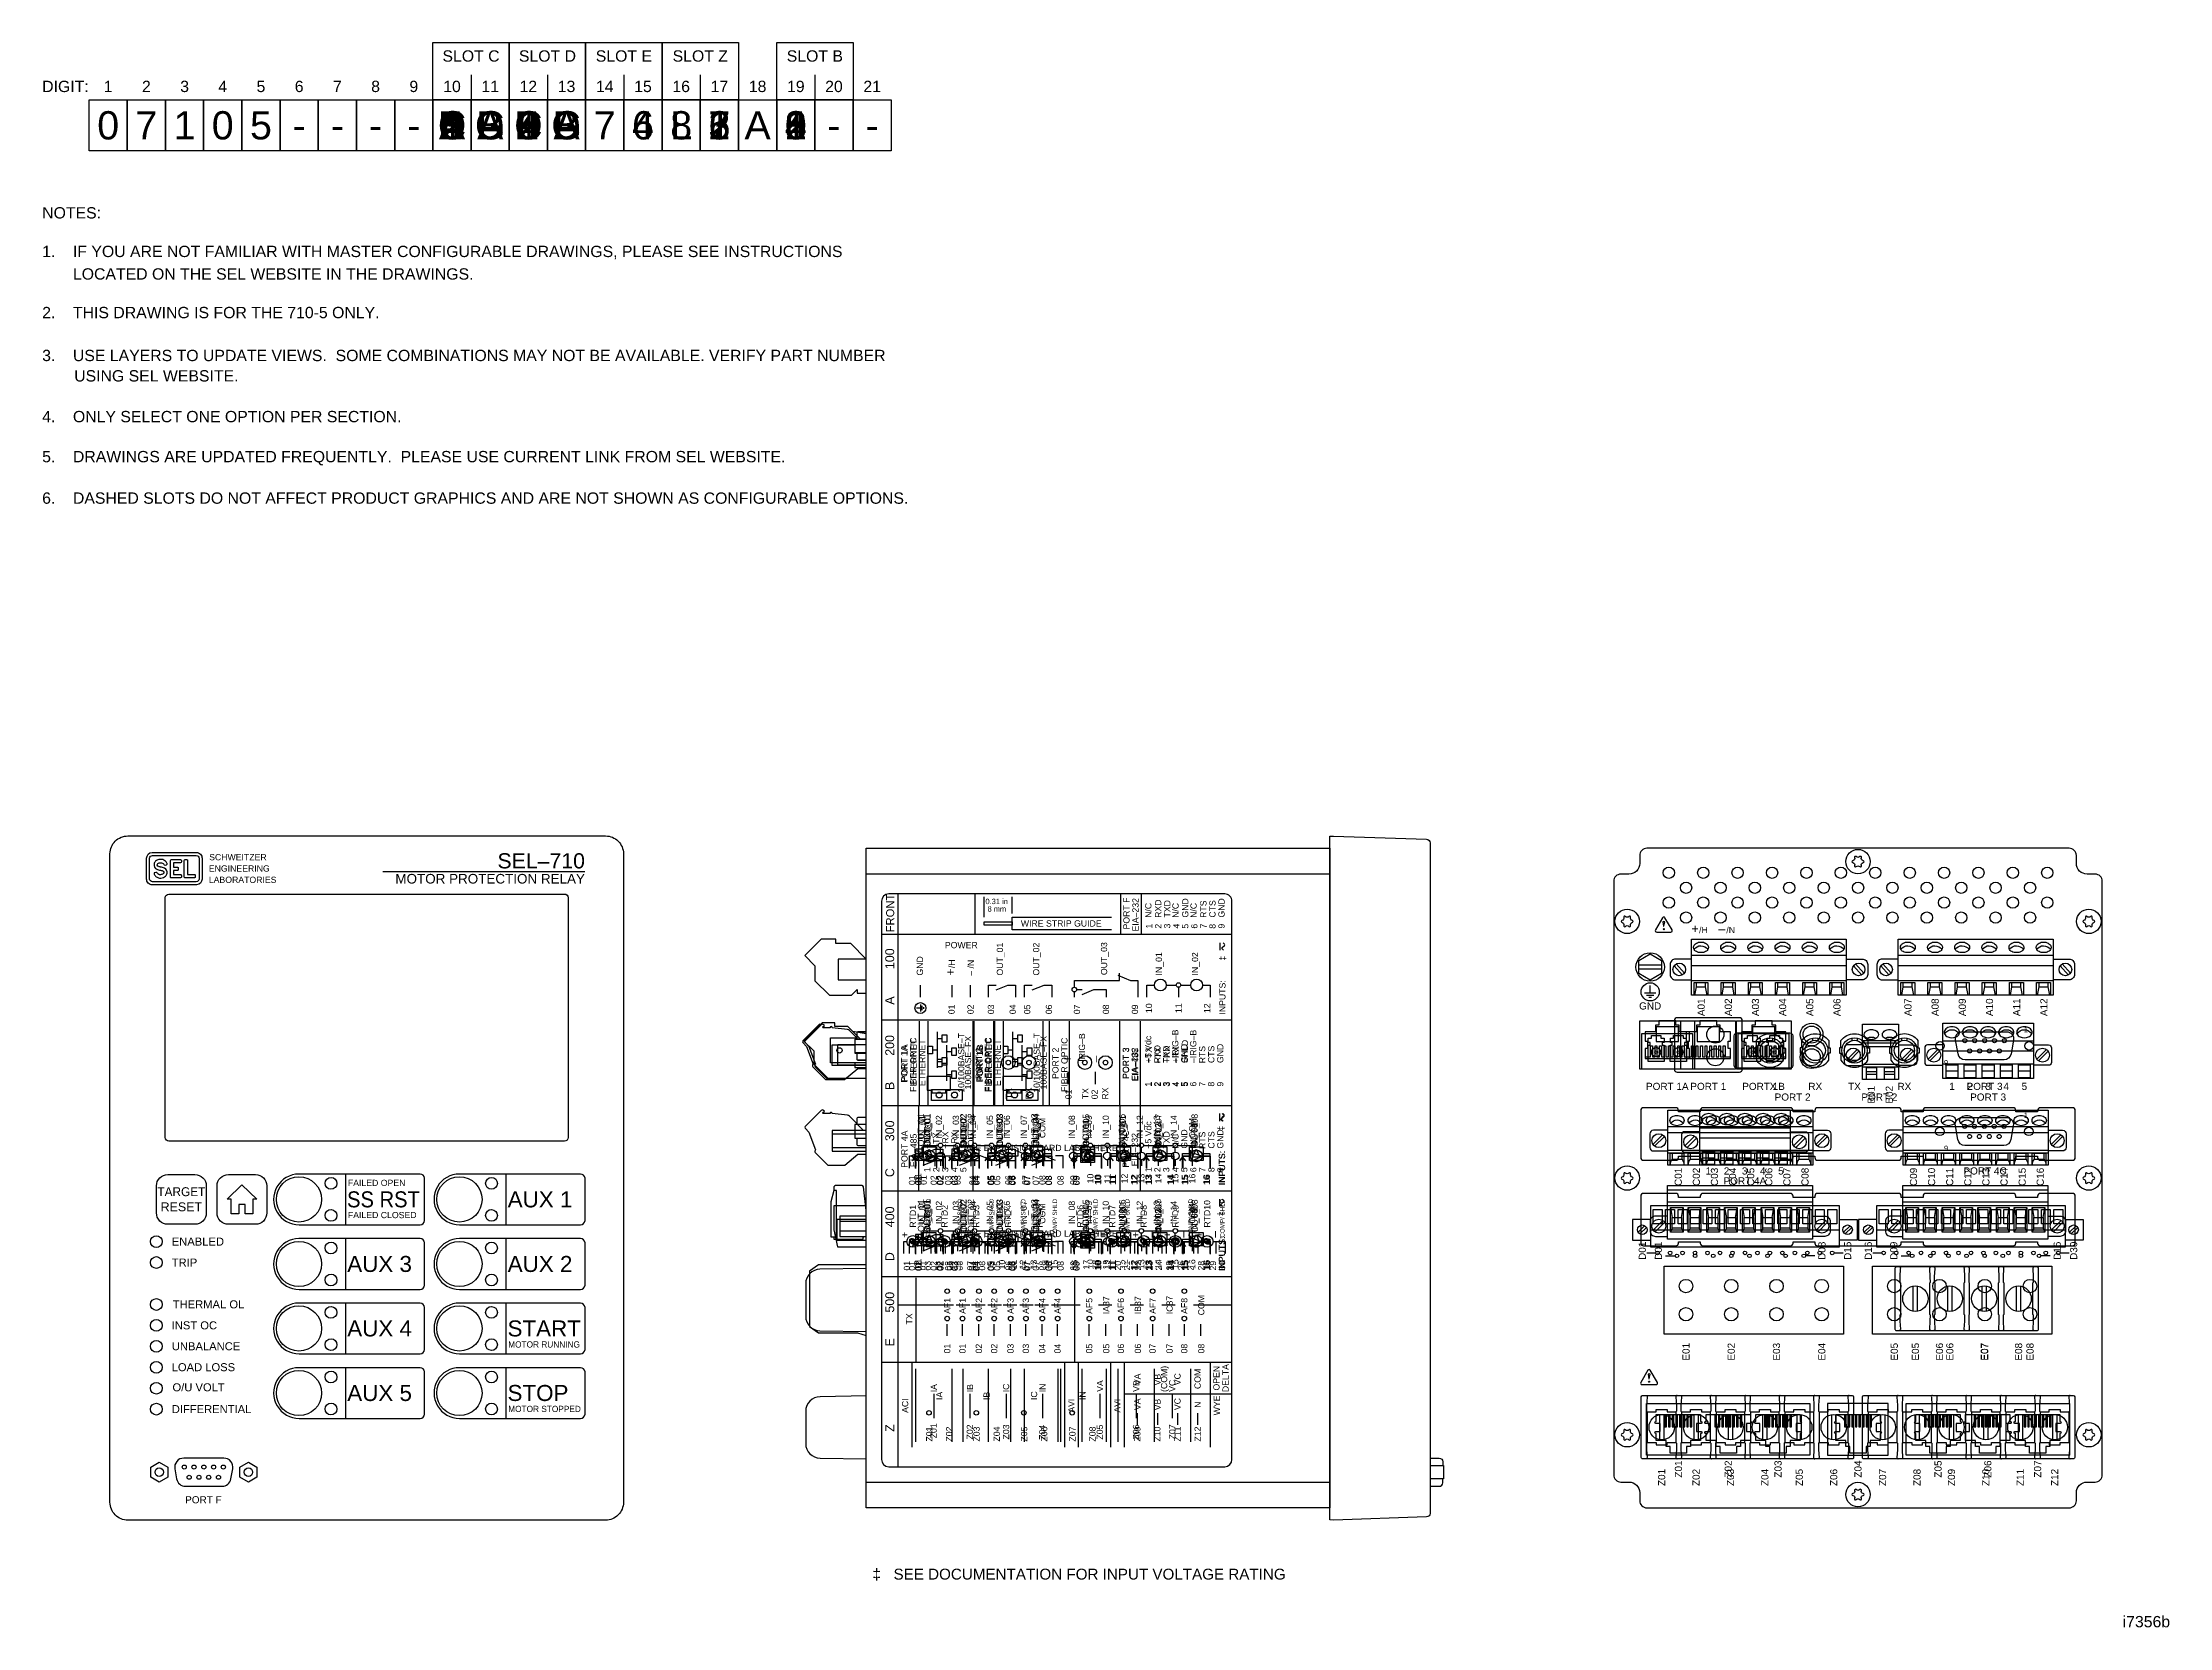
# Model space of a CAD drawing. Extents: x 0.3 to 23.7, y 0.2 to 17.8.
import ezdxf
from ezdxf.enums import TextEntityAlignment as Align

# ---------------------------------------------------------------- set-up
doc = ezdxf.new("R2010")
doc.units = 0
doc.header["$MEASUREMENT"] = 0
for name, color, linetype in [('1_00______COMBINED_SLOT_B_', 7, 'CONTINUOUS'), ('1_01__0-__NONE__EIA-232', 7, 'CONTINUOUS'), ('1_02__1-__NONE__EIA-485', 7, 'CONTINUOUS'), ('1_03__2-___1__10-100BASE-T', 7, 'CONTINUOUS'), ('1_04__3-___1__10-100BASE-T', 7, 'CONTINUOUS'), ('1_05__4-___1__100BASE-FX_M', 7, 'CONTINUOUS'), ('1_06__6-___2__10-100BASE-T', 7, 'CONTINUOUS'), ('1_07__8-___2__100BASE-FX_M', 7, 'CONTINUOUS'), ('2_00______SLOT_C_', 7, 'CONTINUOUS'), ('2_01__0-__EMPTY', 7, 'CONTINUOUS'), ('2_02__A-__SERIAL_COMMUNICA', 7, 'CONTINUOUS'), ('2_03__B-___3__DI___4__DO__', 7, 'CONTINUOUS'), ('2_04__1-___4__DI___4__DO_E', 7, 'CONTINUOUS'), ('2_05__C-___4__DI___4__DO_F', 7, 'CONTINUOUS'), ('2_06__D-___4__DI___3__DO_E', 7, 'CONTINUOUS'), ('2_07__2A___8__DO__ELECTROM', 7, 'CONTINUOUS'), ('2_08__2B___8__DO__ELECTROM', 7, 'CONTINUOUS'), ('2_09__2C___8__DO_ELECTROME', 7, 'CONTINUOUS'), ('2_10__2D___8__DO_ELECTROME', 7, 'CONTINUOUS'), ('2_11__2G___8__DO_ELECTROME', 7, 'CONTINUOUS'), ('2_12__3-___8__DI', 7, 'CONTINUOUS'), ('2_13__4-___14__DI', 7, 'CONTINUOUS'), ('2_14__5-___8__AI___20_MA_O', 7, 'CONTINUOUS'), ('2_15__6-___4__AI___4__AO__', 7, 'CONTINUOUS'), ('3_00______SLOT_D_', 7, 'CONTINUOUS'), ('3_01__0-__EMPTY', 7, 'CONTINUOUS'), ('3_02__B-___3__DI___4__DO__', 7, 'CONTINUOUS'), ('3_03__1-___4__DI___4__DO_E', 7, 'CONTINUOUS'), ('3_04__C-___4__DI___4__DO_F', 7, 'CONTINUOUS'), ('3_05__D-___4__DI___3__DO_E', 7, 'CONTINUOUS'), ('3_06__2A___8__DO__ELECTROM', 7, 'CONTINUOUS'), ('3_07__2B___8__DO__ELECTROM', 7, 'CONTINUOUS'), ('3_08__2C___8__DO_ELECTROME', 7, 'CONTINUOUS'), ('3_09__2D___8__DO_ELECTROME', 7, 'CONTINUOUS'), ('3_10__2G___8__DO_ELECTROME', 7, 'CONTINUOUS'), ('3_11__3-___8__DI', 7, 'CONTINUOUS'), ('3_12__4-___14__DI', 7, 'CONTINUOUS'), ('3_13__5-___8__AI___20_MA_O', 7, 'CONTINUOUS'), ('3_14__6-___4__AI___4__AO__', 7, 'CONTINUOUS'), ('3_15__9-___10__RTD_INPUTS', 7, 'CONTINUOUS'), ('4_00______SLOT_E_', 7, 'CONTINUOUS'), ('4_01__74_____4__ARC-FLASH_', 7, 'CONTINUOUS'), ('4_02__76___8__ARC-FLASH_DE', 7, 'CONTINUOUS'), ('5_00______SLOT_Z_', 7, 'CONTINUOUS'), ('5_01__81__1_AMP_PHASE__1_A', 7, 'CONTINUOUS'), ('5_02__82__1_AMP_PHASE__5_A', 7, 'CONTINUOUS'), ('5_03__83__1_AMP_PHASE__2_5', 7, 'CONTINUOUS'), ('5_04__85__5_AMP_PHASE__5_A', 7, 'CONTINUOUS'), ('5_05__86__5_AMP_PHASE__1_A', 7, 'CONTINUOUS'), ('5_06__87__5_AMP_PHASE__2_5', 7, 'CONTINUOUS'), ('5_07__L1__1-NEUTRAL_ROGOWS', 7, 'CONTINUOUS'), ('6_00_____DWG', 7, 'CONTINUOUS')]:
    doc.layers.add(name, color=color, linetype=linetype)
doc.styles.add('ARIAL', font='arial.ttf')

msp = doc.modelspace()

# ---------------------------------------------------------------- texts
at = {"layer": '1_01__0-__NONE__EIA-232', "style": 'ARIAL'}
for s, height, p in [('0', 0.312, (8.573, 16.68)), ('PORT 1', 0.0787, (18.65, 6.184)), ('TX', 0.0787, (19.331, 6.184)), ('PORT 2', 0.0787, (19.581, 6.066)), ('RX', 0.0787, (19.831, 6.184)), ('PORT 3', 0.0787, (21.701, 6.184))]:
    msp.add_text(s, height=height, dxfattribs=at).set_placement(p, align=Align.CENTER)
for s, height, p in [('+IRIG–B', 0.0685, (12.797, 6.481)), ('–IRIG–B', 0.0685, (12.996, 6.481)), ('PORT 2', 0.0685, (10.628, 6.305)), ('FIBER OPTIC', 0.06846, (10.728, 6.162)), ('IRIG–B', 0.0685, (11.767, 6.496)), ('PORT 3', 0.0685, (12.25, 6.306)), ('EIA–232', 0.0685, (12.349, 6.286)), ('+5 Vdc', 0.0685, (12.498, 6.481)), ('RXD', 0.0685, (12.599, 6.478)), ('TXD', 0.0685, (12.698, 6.482)), ('GND', 0.0685, (12.896, 6.481)), ('RTS', 0.0685, (13.095, 6.478)), ('CTS', 0.0685, (13.195, 6.481)), ('GND', 0.0685, (13.294, 6.481)), ('+', 0.0978, (11.619, 6.487)), ('–', 0.0978, (11.927, 6.487)), ('TX', 0.0685, (10.959, 6.082)), ('RX', 0.0685, (11.178, 6.078)), ('01', 0.0685, (11.618, 6.081)), ('02', 0.0685, (11.907, 6.081)), ('1', 0.0685, (12.499, 6.221)), ('2', 0.0685, (12.599, 6.221)), ('3', 0.0685, (12.697, 6.221)), ('4', 0.0685, (12.798, 6.221)), ('5', 0.0685, (12.896, 6.221)), ('6', 0.0685, (12.996, 6.221)), ('7', 0.0685, (13.096, 6.221)), ('8', 0.0685, (13.194, 6.221)), ('9', 0.0685, (13.294, 6.221)), ('B01', 0.0787, (20.488, 6.033)), ('B02', 0.0787, (20.687, 6.033))]:
    msp.add_text(s, height=height, rotation=90, dxfattribs=at).set_placement(p)
for s, p in [('1', (22.134, 6.82)), ('9', (21.253, 6.455))]:
    msp.add_text(s, height=0.059, dxfattribs=at).set_placement(p)
at = {"layer": '1_02__1-__NONE__EIA-485', "style": 'ARIAL'}
for s, height, p in [('1', 0.312, (8.573, 16.68)), ('PORT 1', 0.0787, (18.65, 6.184)), ('TX', 0.0787, (19.331, 6.184)), ('PORT 2', 0.0787, (19.581, 6.066)), ('RX', 0.0787, (19.831, 6.184)), ('1', 0.0787, (21.34, 6.184)), ('2', 0.0787, (21.54, 6.184)), ('PORT 3', 0.0787, (21.74, 6.066)), ('3', 0.0787, (21.74, 6.184)), ('4', 0.0787, (21.94, 6.184)), ('5', 0.0787, (22.14, 6.184))]:
    msp.add_text(s, height=height, dxfattribs=at).set_placement(p, align=Align.CENTER)
for s, height, p in [('PORT 2', 0.0685, (10.628, 6.305)), ('FIBER OPTIC', 0.06846, (10.728, 6.162)), ('IRIG–B', 0.0685, (11.767, 6.496)), ('PORT 3', 0.0688, (12.254, 6.306)), ('EIA–485', 0.0688, (12.354, 6.277)), ('+TX', 0.0688, (12.505, 6.481)), ('–TX', 0.0688, (12.605, 6.481)), ('+RX', 0.0688, (12.705, 6.481)), ('–RX', 0.0688, (12.805, 6.481)), ('SHLD', 0.0688, (12.904, 6.481)), ('+', 0.0978, (11.619, 6.487)), ('–', 0.0978, (11.927, 6.487)), ('TX', 0.0685, (10.959, 6.082)), ('RX', 0.0685, (11.178, 6.078)), ('01', 0.0685, (11.618, 6.081)), ('02', 0.0685, (11.907, 6.081)), ('1', 0.0688, (12.505, 6.221)), ('2', 0.0688, (12.605, 6.221)), ('3', 0.0688, (12.704, 6.221)), ('4', 0.0688, (12.805, 6.221)), ('5', 0.0688, (12.904, 6.221)), ('B01', 0.0787, (20.488, 6.033)), ('B02', 0.0787, (20.687, 6.033))]:
    msp.add_text(s, height=height, rotation=90, dxfattribs=at).set_placement(p)
at = {"layer": '1_03__2-___1__10-100BASE-T', "style": 'ARIAL'}
for s, height, p in [('2', 0.312, (8.573, 16.68)), ('PORT 1', 0.0787, (18.65, 6.184)), ('TX', 0.0787, (19.331, 6.184)), ('PORT 2', 0.0787, (19.581, 6.066)), ('RX', 0.0787, (19.831, 6.184)), ('PORT 3', 0.0787, (21.701, 6.184))]:
    msp.add_text(s, height=height, dxfattribs=at).set_placement(p, align=Align.CENTER)
for s, height, p in [('+IRIG–B', 0.0685, (12.797, 6.481)), ('–IRIG–B', 0.0685, (12.996, 6.481)), ('PORT 1', 0.0685, (9.807, 6.278)), ('ETHERNET', 0.0685, (9.908, 6.226)), ('10/100BASE–T', 0.06846, (10.434, 6.153)), ('PORT 2', 0.0685, (10.628, 6.305)), ('FIBER OPTIC', 0.06846, (10.728, 6.162)), ('IRIG–B', 0.0685, (11.767, 6.496)), ('PORT 3', 0.0685, (12.25, 6.306)), ('EIA–232', 0.0685, (12.349, 6.286)), ('+5 Vdc', 0.0685, (12.498, 6.481)), ('RXD', 0.0685, (12.599, 6.478)), ('TXD', 0.0685, (12.698, 6.482)), ('GND', 0.0685, (12.896, 6.481)), ('RTS', 0.0685, (13.095, 6.478)), ('CTS', 0.0685, (13.195, 6.481)), ('GND', 0.0685, (13.294, 6.481)), ('+', 0.0978, (11.619, 6.487)), ('–', 0.0978, (11.927, 6.487)), ('TX', 0.0685, (10.959, 6.082)), ('RX', 0.0685, (11.178, 6.078)), ('01', 0.0685, (11.618, 6.081)), ('02', 0.0685, (11.907, 6.081)), ('1', 0.0685, (12.499, 6.221)), ('2', 0.0685, (12.599, 6.221)), ('3', 0.0685, (12.697, 6.221)), ('4', 0.0685, (12.798, 6.221)), ('5', 0.0685, (12.896, 6.221)), ('6', 0.0685, (12.996, 6.221)), ('7', 0.0685, (13.096, 6.221)), ('8', 0.0685, (13.194, 6.221)), ('9', 0.0685, (13.294, 6.221)), ('B01', 0.0787, (20.488, 6.033)), ('B02', 0.0787, (20.687, 6.033))]:
    msp.add_text(s, height=height, rotation=90, dxfattribs=at).set_placement(p)
for s, p in [('1', (22.134, 6.82)), ('9', (21.253, 6.455))]:
    msp.add_text(s, height=0.059, dxfattribs=at).set_placement(p)
at = {"layer": '1_04__3-___1__10-100BASE-T', "style": 'ARIAL'}
for s, height, p in [('3', 0.312, (8.573, 16.68)), ('PORT 1', 0.0787, (18.65, 6.184)), ('TX', 0.0787, (19.331, 6.184)), ('PORT 2', 0.0787, (19.581, 6.066)), ('RX', 0.0787, (19.831, 6.184)), ('1', 0.0787, (21.34, 6.184)), ('2', 0.0787, (21.54, 6.184)), ('PORT 3', 0.0787, (21.74, 6.066)), ('3', 0.0787, (21.74, 6.184)), ('4', 0.0787, (21.94, 6.184)), ('5', 0.0787, (22.14, 6.184))]:
    msp.add_text(s, height=height, dxfattribs=at).set_placement(p, align=Align.CENTER)
for s, height, p in [('PORT 1', 0.0685, (9.807, 6.278)), ('ETHERNET', 0.0685, (9.908, 6.226)), ('10/100BASE–T', 0.06846, (10.434, 6.153)), ('PORT 2', 0.0685, (10.628, 6.305)), ('FIBER OPTIC', 0.06846, (10.728, 6.162)), ('IRIG–B', 0.0685, (11.767, 6.496)), ('PORT 3', 0.0688, (12.254, 6.306)), ('EIA–485', 0.0688, (12.354, 6.277)), ('+TX', 0.0688, (12.505, 6.481)), ('–TX', 0.0688, (12.605, 6.481)), ('+RX', 0.0688, (12.705, 6.481)), ('–RX', 0.0688, (12.805, 6.481)), ('SHLD', 0.0688, (12.904, 6.481)), ('+', 0.0978, (11.619, 6.487)), ('–', 0.0978, (11.927, 6.487)), ('TX', 0.0685, (10.959, 6.082)), ('RX', 0.0685, (11.178, 6.078)), ('01', 0.0685, (11.618, 6.081)), ('02', 0.0685, (11.907, 6.081)), ('1', 0.0688, (12.505, 6.221)), ('2', 0.0688, (12.605, 6.221)), ('3', 0.0688, (12.704, 6.221)), ('4', 0.0688, (12.805, 6.221)), ('5', 0.0688, (12.904, 6.221)), ('B01', 0.0787, (20.488, 6.033)), ('B02', 0.0787, (20.687, 6.033))]:
    msp.add_text(s, height=height, rotation=90, dxfattribs=at).set_placement(p)
at = {"layer": '1_05__4-___1__100BASE-FX_M', "style": 'ARIAL'}
for s, height, p in [('4', 0.312, (8.573, 16.68)), ('PORT 1A', 0.0787, (18.197, 6.184)), ('PORT 1B', 0.0787, (19.26, 6.184)), ('TX', 0.0787, (20.264, 6.184)), ('PORT 2', 0.0787, (20.539, 6.066)), ('RX', 0.0787, (20.815, 6.184)), ('PORT 3', 0.0787, (21.701, 6.184))]:
    msp.add_text(s, height=height, dxfattribs=at).set_placement(p, align=Align.CENTER)
for s, height, p in [('+IRIG–B', 0.0685, (12.797, 6.481)), ('–IRIG–B', 0.0685, (12.996, 6.481)), ('PORT 1A', 0.0685, (9.803, 6.264)), ('FIBER OPTIC', 0.06846, (9.903, 6.162)), ('ETHERNET', 0.0685, (10.003, 6.226)), ('100BASE–FX', 0.0685, (10.509, 6.19)), ('PORT 2', 0.0685, (11.474, 6.305)), ('FIBER OPTIC', 0.06846, (11.573, 6.162)), ('PORT 3', 0.0685, (12.25, 6.306)), ('EIA–232', 0.0685, (12.349, 6.286)), ('+5 Vdc', 0.0685, (12.498, 6.481)), ('RXD', 0.0685, (12.599, 6.478)), ('TXD', 0.0685, (12.698, 6.482)), ('GND', 0.0685, (12.896, 6.481)), ('RTS', 0.0685, (13.095, 6.478)), ('CTS', 0.0685, (13.195, 6.481)), ('GND', 0.0685, (13.294, 6.481)), ('TX', 0.0685, (11.804, 6.082)), ('RX', 0.0685, (12.023, 6.078)), ('1', 0.0685, (12.499, 6.221)), ('2', 0.0685, (12.599, 6.221)), ('3', 0.0685, (12.697, 6.221)), ('4', 0.0685, (12.798, 6.221)), ('5', 0.0685, (12.896, 6.221)), ('6', 0.0685, (12.996, 6.221)), ('7', 0.0685, (13.096, 6.221)), ('8', 0.0685, (13.194, 6.221)), ('9', 0.0685, (13.294, 6.221))]:
    msp.add_text(s, height=height, rotation=90, dxfattribs=at).set_placement(p)
for s, p in [('1', (22.134, 6.82)), ('9', (21.253, 6.455))]:
    msp.add_text(s, height=0.059, dxfattribs=at).set_placement(p)
at = {"layer": '1_06__6-___2__10-100BASE-T', "style": 'ARIAL'}
for s, height, p in [('6', 0.312, (8.573, 16.68)), ('PORT 1A', 0.0787, (18.197, 6.184)), ('PORT 1B', 0.0787, (19.26, 6.184)), ('TX', 0.0787, (20.264, 6.184)), ('PORT 2', 0.0787, (20.539, 6.066)), ('RX', 0.0787, (20.815, 6.184)), ('PORT 3', 0.0787, (21.701, 6.184))]:
    msp.add_text(s, height=height, dxfattribs=at).set_placement(p, align=Align.CENTER)
for s, height, p in [('+IRIG–B', 0.0685, (12.797, 6.481)), ('–IRIG–B', 0.0685, (12.996, 6.481)), ('PORT 1A', 0.0685, (9.807, 6.278)), ('ETHERNET', 0.0685, (9.908, 6.226)), ('10/100BASE–T', 0.06846, (10.434, 6.153)), ('PORT 1B', 0.0685, (10.641, 6.279)), ('ETHERNET', 0.0685, (10.741, 6.226)), ('10/100BASE–T', 0.06846, (11.267, 6.153)), ('PORT 2', 0.0685, (11.474, 6.305)), ('FIBER OPTIC', 0.06846, (11.573, 6.162)), ('PORT 3', 0.0685, (12.25, 6.306)), ('EIA–232', 0.0685, (12.349, 6.286)), ('+5 Vdc', 0.0685, (12.498, 6.481)), ('RXD', 0.0685, (12.599, 6.478)), ('TXD', 0.0685, (12.698, 6.482)), ('GND', 0.0685, (12.896, 6.481)), ('RTS', 0.0685, (13.095, 6.478)), ('CTS', 0.0685, (13.195, 6.481)), ('GND', 0.0685, (13.294, 6.481)), ('TX', 0.0685, (11.804, 6.082)), ('RX', 0.0685, (12.023, 6.078)), ('1', 0.0685, (12.499, 6.221)), ('2', 0.0685, (12.599, 6.221)), ('3', 0.0685, (12.697, 6.221)), ('4', 0.0685, (12.798, 6.221)), ('5', 0.0685, (12.896, 6.221)), ('6', 0.0685, (12.996, 6.221)), ('7', 0.0685, (13.096, 6.221)), ('8', 0.0685, (13.194, 6.221)), ('9', 0.0685, (13.294, 6.221))]:
    msp.add_text(s, height=height, rotation=90, dxfattribs=at).set_placement(p)
for s, p in [('1', (22.134, 6.82)), ('9', (21.253, 6.455))]:
    msp.add_text(s, height=0.059, dxfattribs=at).set_placement(p)
at = {"layer": '1_07__8-___2__100BASE-FX_M', "style": 'ARIAL'}
for s, height, p in [('8', 0.312, (8.573, 16.68)), ('PORT 1A', 0.0787, (18.197, 6.184)), ('PORT 1B', 0.0787, (19.26, 6.184)), ('TX', 0.0787, (20.264, 6.184)), ('PORT 2', 0.0787, (20.539, 6.066)), ('RX', 0.0787, (20.815, 6.184)), ('PORT 3', 0.0787, (21.701, 6.184))]:
    msp.add_text(s, height=height, dxfattribs=at).set_placement(p, align=Align.CENTER)
for s, height, p in [('+IRIG–B', 0.0685, (12.797, 6.481)), ('–IRIG–B', 0.0685, (12.996, 6.481)), ('PORT 1A', 0.0685, (9.803, 6.264)), ('FIBER OPTIC', 0.06846, (9.903, 6.162)), ('ETHERNET', 0.0685, (10.003, 6.226)), ('100BASE–FX', 0.0685, (10.509, 6.19)), ('PORT 1B', 0.0685, (10.636, 6.266)), ('FIBER OPTIC', 0.06846, (10.736, 6.162)), ('ETHERNET', 0.0685, (10.837, 6.226)), ('100BASE–FX', 0.0685, (11.343, 6.19)), ('PORT 2', 0.0685, (11.474, 6.305)), ('FIBER OPTIC', 0.06846, (11.573, 6.162)), ('PORT 3', 0.0685, (12.25, 6.306)), ('EIA–232', 0.0685, (12.349, 6.286)), ('+5 Vdc', 0.0685, (12.498, 6.481)), ('RXD', 0.0685, (12.599, 6.478)), ('TXD', 0.0685, (12.698, 6.482)), ('GND', 0.0685, (12.896, 6.481)), ('RTS', 0.0685, (13.095, 6.478)), ('CTS', 0.0685, (13.195, 6.481)), ('GND', 0.0685, (13.294, 6.481)), ('TX', 0.0685, (11.804, 6.082)), ('RX', 0.0685, (12.023, 6.078)), ('1', 0.0685, (12.499, 6.221)), ('2', 0.0685, (12.599, 6.221)), ('3', 0.0685, (12.697, 6.221)), ('4', 0.0685, (12.798, 6.221)), ('5', 0.0685, (12.896, 6.221)), ('6', 0.0685, (12.996, 6.221)), ('7', 0.0685, (13.096, 6.221)), ('8', 0.0685, (13.194, 6.221)), ('9', 0.0685, (13.294, 6.221))]:
    msp.add_text(s, height=height, rotation=90, dxfattribs=at).set_placement(p)
for s, p in [('1', (22.134, 6.82)), ('9', (21.253, 6.455))]:
    msp.add_text(s, height=0.059, dxfattribs=at).set_placement(p)
at = {"layer": '2_01__0-__EMPTY', "style": 'ARIAL'}
for s, p in [('0', (4.776, 16.68)), ('-', (5.198, 16.68))]:
    msp.add_text(s, height=0.312, dxfattribs=at).set_placement(p, align=Align.CENTER)
msp.add_text('PLACE EXPANSION CARD LABEL HERE', height=0.06883, dxfattribs=at).set_placement((10.306, 5.509))
for s, p in [('C01', (18.357, 5.123)), ('C02', (18.557, 5.123)), ('C03', (18.757, 5.123)), ('C04', (18.957, 5.123)), ('C05', (19.157, 5.123)), ('C06', (19.357, 5.123)), ('C07', (19.557, 5.123)), ('C08', (19.757, 5.123)), ('C09', (20.955, 5.123)), ('C10', (21.155, 5.123)), ('C11', (21.355, 5.123)), ('C12', (21.555, 5.123)), ('C13', (21.755, 5.123)), ('C14', (21.955, 5.123)), ('C15', (22.155, 5.123)), ('C16', (22.355, 5.123))]:
    msp.add_text(s, height=0.0787, rotation=90, dxfattribs=at).set_placement(p)
at = {"layer": '2_02__A-__SERIAL_COMMUNICA', "style": 'ARIAL'}
for s, p in [('A', (4.776, 16.68)), ('-', (5.198, 16.68))]:
    msp.add_text(s, height=0.312, dxfattribs=at).set_placement(p, align=Align.CENTER)
for s, height, p in [('1', 0.059, (22.134, 5.874)), ('9', 0.059, (21.253, 5.509)), ('1', 0.0787, (18.621, 5.25)), ('2', 0.0787, (18.821, 5.25)), ('PORT 4A', 0.0787, (18.819, 5.14)), ('3', 0.0787, (19.021, 5.25)), ('4', 0.0787, (19.221, 5.25)), ('5', 0.0787, (19.421, 5.25)), ('PORT 4C', 0.0787, (21.468, 5.25))]:
    msp.add_text(s, height=height, dxfattribs=at).set_placement(p)
for s, height, p in [('PORT 4A', 0.0688, (9.807, 5.324)), ('EIA–485', 0.0688, (9.907, 5.332)), ('+TX', 0.0688, (10.058, 5.536)), ('–TX', 0.0688, (10.158, 5.536)), ('+RX', 0.0688, (10.258, 5.536)), ('–RX', 0.0688, (10.358, 5.536)), ('SHLD', 0.0688, (10.457, 5.536)), ('PORT 4C', 0.0685, (12.251, 5.326)), ('EIA–232', 0.0685, (12.35, 5.341)), ('+5 Vdc', 0.0685, (12.5, 5.536)), ('RXD', 0.0685, (12.6, 5.532)), ('TXD', 0.0685, (12.7, 5.537)), ('N/C', 0.0685, (12.799, 5.536)), ('GND', 0.0685, (12.897, 5.536)), ('N/C', 0.0685, (12.997, 5.536)), ('RTS', 0.0685, (13.096, 5.532)), ('CTS', 0.0685, (13.196, 5.536)), ('GND', 0.0685, (13.295, 5.536)), ('1', 0.0688, (10.058, 5.276)), ('2', 0.0688, (10.158, 5.276)), ('3', 0.0688, (10.257, 5.276)), ('4', 0.0688, (10.358, 5.276)), ('5', 0.0688, (10.457, 5.276)), ('1', 0.0685, (12.501, 5.276)), ('2', 0.0685, (12.6, 5.276)), ('3', 0.0685, (12.698, 5.276)), ('4', 0.0685, (12.799, 5.276)), ('5', 0.0685, (12.897, 5.276)), ('6', 0.0685, (12.997, 5.276)), ('7', 0.0685, (13.097, 5.276)), ('8', 0.0685, (13.196, 5.276)), ('9', 0.0685, (13.295, 5.276))]:
    msp.add_text(s, height=height, rotation=90, dxfattribs=at).set_placement(p)
at = {"layer": '2_03__B-___3__DI___4__DO__', "style": 'ARIAL'}
for s, p in [('B', (4.776, 16.68)), ('-', (5.198, 16.68))]:
    msp.add_text(s, height=0.312, dxfattribs=at).set_placement(p, align=Align.CENTER)
for s, height, p in [('OUT_01', 0.0688, (10.057, 5.561)), ('OUT_02', 0.0688, (10.457, 5.561)), ('OUT_03', 0.0688, (10.857, 5.561)), ('OUT_04', 0.0688, (11.257, 5.561)), ('AO_01', 0.0688, (11.808, 5.561)), ('IN_01', 0.0688, (12.207, 5.561)), ('IN_02', 0.0688, (12.607, 5.561)), ('IN_03', 0.0688, (13.007, 5.561)), ('‡', 0.0688, (13.301, 5.735)), ('+', 0.0787, (11.685, 5.497)), ('–', 0.0787, (11.984, 5.497)), ('INPUTS:', 0.0688, (13.312, 5.134)), ('01', 0.0688, (9.958, 5.134)), ('02', 0.0688, (10.198, 5.134)), ('03', 0.0688, (10.358, 5.134)), ('04', 0.0688, (10.598, 5.134)), ('05', 0.0688, (10.758, 5.134)), ('06', 0.0688, (10.998, 5.134)), ('07', 0.0688, (11.158, 5.134)), ('08', 0.0688, (11.398, 5.134)), ('09', 0.0688, (11.704, 5.134)), ('10', 0.0688, (11.944, 5.134)), ('11', 0.0688, (12.105, 5.134)), ('12', 0.0688, (12.345, 5.134)), ('13', 0.0688, (12.503, 5.134)), ('14', 0.0688, (12.745, 5.134)), ('15', 0.0688, (12.903, 5.134)), ('16', 0.0688, (13.143, 5.134)), ('C01', 0.0787, (18.357, 5.123)), ('C02', 0.0787, (18.557, 5.123)), ('C03', 0.0787, (18.757, 5.123)), ('C04', 0.0787, (18.957, 5.123)), ('C05', 0.0787, (19.157, 5.123)), ('C06', 0.0787, (19.357, 5.123)), ('C07', 0.0787, (19.557, 5.123)), ('C08', 0.0787, (19.757, 5.123)), ('C09', 0.0787, (20.955, 5.123)), ('C10', 0.0787, (21.155, 5.123)), ('C11', 0.0787, (21.355, 5.123)), ('C12', 0.0787, (21.555, 5.123)), ('C13', 0.0787, (21.755, 5.123)), ('C14', 0.0787, (21.955, 5.123)), ('C15', 0.0787, (22.155, 5.123)), ('C16', 0.0787, (22.355, 5.123))]:
    msp.add_text(s, height=height, rotation=90, dxfattribs=at).set_placement(p)
at = {"layer": '2_04__1-___4__DI___4__DO_E', "style": 'ARIAL'}
for s, p in [('1', (4.776, 16.68)), ('-', (5.198, 16.68))]:
    msp.add_text(s, height=0.312, dxfattribs=at).set_placement(p, align=Align.CENTER)
for s, height, p in [('OUT_01', 0.0688, (10.057, 5.561)), ('OUT_01', 0.0688, (10.057, 5.561)), ('OUT_02', 0.0688, (10.457, 5.561)), ('OUT_02', 0.0688, (10.457, 5.561)), ('OUT_03', 0.0688, (10.857, 5.561)), ('OUT_03', 0.0688, (10.857, 5.561)), ('OUT_04', 0.0688, (11.257, 5.561)), ('OUT_04', 0.0688, (11.257, 5.561)), ('IN_01', 0.0688, (11.812, 5.562)), ('IN_01', 0.0688, (11.812, 5.562)), ('IN_02', 0.0688, (12.212, 5.562)), ('IN_02', 0.0688, (12.212, 5.562)), ('IN_03', 0.0688, (12.612, 5.562)), ('IN_03', 0.0688, (12.612, 5.562)), ('IN_04', 0.0688, (13.012, 5.562)), ('IN_04', 0.0688, (13.012, 5.562)), ('‡', 0.0688, (13.301, 5.735)), ('INPUTS:', 0.0688, (13.314, 5.129)), ('INPUTS:', 0.0688, (13.314, 5.13)), ('01', 0.0688, (9.958, 5.133)), ('01', 0.0688, (9.958, 5.133)), ('02', 0.0688, (10.198, 5.133)), ('02', 0.0688, (10.198, 5.133)), ('03', 0.0688, (10.358, 5.133)), ('03', 0.0688, (10.358, 5.133)), ('04', 0.0688, (10.598, 5.133)), ('04', 0.0688, (10.598, 5.133)), ('05', 0.0688, (10.758, 5.133)), ('05', 0.0688, (10.758, 5.133)), ('06', 0.0688, (10.998, 5.133)), ('06', 0.0688, (10.998, 5.133)), ('07', 0.0688, (11.158, 5.133)), ('07', 0.0688, (11.158, 5.133)), ('08', 0.0688, (11.398, 5.133)), ('08', 0.0688, (11.398, 5.133)), ('09', 0.0688, (11.703, 5.133)), ('09', 0.0688, (11.703, 5.133)), ('10', 0.0688, (11.944, 5.147)), ('10', 0.0688, (11.943, 5.147)), ('11', 0.0688, (12.105, 5.147)), ('11', 0.0688, (12.105, 5.147)), ('12', 0.0688, (12.345, 5.147)), ('12', 0.0688, (12.345, 5.147)), ('13', 0.0688, (12.503, 5.147)), ('13', 0.0688, (12.503, 5.147)), ('14', 0.0688, (12.745, 5.147)), ('14', 0.0688, (12.745, 5.147)), ('15', 0.0688, (12.903, 5.147)), ('15', 0.0688, (12.903, 5.147)), ('16', 0.0688, (13.143, 5.147)), ('16', 0.0688, (13.143, 5.147)), ('C01', 0.0787, (18.357, 5.123)), ('C02', 0.0787, (18.557, 5.123)), ('C03', 0.0787, (18.757, 5.123)), ('C04', 0.0787, (18.957, 5.123)), ('C05', 0.0787, (19.157, 5.123)), ('C06', 0.0787, (19.357, 5.123)), ('C07', 0.0787, (19.557, 5.123)), ('C08', 0.0787, (19.757, 5.123)), ('C09', 0.0787, (20.955, 5.123)), ('C10', 0.0787, (21.155, 5.123)), ('C11', 0.0787, (21.355, 5.123)), ('C12', 0.0787, (21.555, 5.123)), ('C13', 0.0787, (21.755, 5.123)), ('C14', 0.0787, (21.955, 5.123)), ('C15', 0.0787, (22.155, 5.123)), ('C16', 0.0787, (22.355, 5.123))]:
    msp.add_text(s, height=height, rotation=90, dxfattribs=at).set_placement(p)
at = {"layer": '2_05__C-___4__DI___4__DO_F', "style": 'ARIAL'}
for s, p in [('C', (4.776, 16.68)), ('-', (5.198, 16.68))]:
    msp.add_text(s, height=0.312, dxfattribs=at).set_placement(p, align=Align.CENTER)
for s, height, p in [('OUT_01', 0.0688, (10.061, 5.557)), ('OUT_02', 0.0688, (10.461, 5.557)), ('OUT_03', 0.0688, (10.861, 5.557)), ('OUT_04', 0.0688, (11.261, 5.557)), ('IN_01', 0.0688, (11.812, 5.562)), ('IN_02', 0.0688, (12.212, 5.562)), ('IN_03', 0.0688, (12.612, 5.562)), ('IN_04', 0.0688, (13.012, 5.562)), ('‡', 0.0688, (13.301, 5.734)), ('INPUTS:', 0.0688, (13.314, 5.129)), ('01', 0.0688, (9.962, 5.13)), ('02', 0.0688, (10.202, 5.13)), ('03', 0.0688, (10.362, 5.13)), ('04', 0.0688, (10.602, 5.13)), ('05', 0.0688, (10.762, 5.13)), ('06', 0.0688, (11.002, 5.13)), ('07', 0.0688, (11.162, 5.13)), ('08', 0.0688, (11.402, 5.13)), ('09', 0.0688, (11.703, 5.133)), ('10', 0.0688, (11.943, 5.147)), ('11', 0.0688, (12.105, 5.147)), ('12', 0.0688, (12.345, 5.147)), ('13', 0.0688, (12.503, 5.147)), ('14', 0.0688, (12.745, 5.147)), ('15', 0.0688, (12.903, 5.147)), ('16', 0.0688, (13.143, 5.147)), ('C01', 0.0787, (18.357, 5.123)), ('C02', 0.0787, (18.557, 5.123)), ('C03', 0.0787, (18.757, 5.123)), ('C04', 0.0787, (18.957, 5.123)), ('C05', 0.0787, (19.157, 5.123)), ('C06', 0.0787, (19.357, 5.123)), ('C07', 0.0787, (19.557, 5.123)), ('C08', 0.0787, (19.757, 5.123)), ('C09', 0.0787, (20.955, 5.123)), ('C10', 0.0787, (21.155, 5.123)), ('C11', 0.0787, (21.355, 5.123)), ('C12', 0.0787, (21.555, 5.123)), ('C13', 0.0787, (21.755, 5.123)), ('C14', 0.0787, (21.955, 5.123)), ('C15', 0.0787, (22.155, 5.123)), ('C16', 0.0787, (22.355, 5.123))]:
    msp.add_text(s, height=height, rotation=90, dxfattribs=at).set_placement(p)
at = {"layer": '2_06__D-___4__DI___3__DO_E', "style": 'ARIAL'}
for s, p in [('D', (4.776, 16.68)), ('-', (5.198, 16.68))]:
    msp.add_text(s, height=0.312, dxfattribs=at).set_placement(p, align=Align.CENTER)
for s, height, p in [('OUT_01', 0.0688, (9.989, 5.561)), ('OUT_02', 0.0688, (10.541, 5.561)), ('OUT_03', 0.0688, (11.241, 5.561)), ('IN_01', 0.0688, (11.812, 5.562)), ('IN_02', 0.0688, (12.212, 5.562)), ('IN_03', 0.0688, (12.612, 5.562)), ('IN_04', 0.0688, (13.012, 5.562)), ('‡', 0.0688, (13.301, 5.735)), ('INPUTS:', 0.0688, (13.314, 5.13)), ('01', 0.0688, (9.89, 5.133)), ('02', 0.0688, (10.13, 5.133)), ('03', 0.0688, (10.29, 5.133)), ('04', 0.0688, (10.557, 5.133)), ('05', 0.0688, (10.83, 5.133)), ('06', 0.0688, (10.99, 5.133)), ('07', 0.0688, (11.258, 5.133)), ('08', 0.0688, (11.531, 5.133)), ('09', 0.0688, (11.703, 5.133)), ('10', 0.0688, (11.944, 5.147)), ('11', 0.0688, (12.105, 5.147)), ('12', 0.0688, (12.345, 5.147)), ('13', 0.0688, (12.503, 5.147)), ('14', 0.0688, (12.745, 5.147)), ('15', 0.0688, (12.903, 5.147)), ('16', 0.0688, (13.143, 5.147)), ('C01', 0.0787, (18.357, 5.123)), ('C02', 0.0787, (18.557, 5.123)), ('C03', 0.0787, (18.757, 5.123)), ('C04', 0.0787, (18.957, 5.123)), ('C05', 0.0787, (19.157, 5.123)), ('C06', 0.0787, (19.357, 5.123)), ('C07', 0.0787, (19.557, 5.123)), ('C08', 0.0787, (19.757, 5.123)), ('C09', 0.0787, (20.955, 5.123)), ('C10', 0.0787, (21.155, 5.123)), ('C11', 0.0787, (21.355, 5.123)), ('C12', 0.0787, (21.555, 5.123)), ('C13', 0.0787, (21.755, 5.123)), ('C14', 0.0787, (21.955, 5.123)), ('C15', 0.0787, (22.155, 5.123)), ('C16', 0.0787, (22.355, 5.123))]:
    msp.add_text(s, height=height, rotation=90, dxfattribs=at).set_placement(p)
at = {"layer": '2_07__2A___8__DO__ELECTROM', "style": 'ARIAL'}
for s, p in [('2', (4.776, 16.68)), ('A', (5.198, 16.68))]:
    msp.add_text(s, height=0.312, dxfattribs=at).set_placement(p, align=Align.CENTER)
for s, height, p in [('OUT_01', 0.0688, (10.061, 5.557)), ('OUT_02', 0.0688, (10.461, 5.557)), ('OUT_03', 0.0688, (10.861, 5.557)), ('OUT_04', 0.0688, (11.261, 5.557)), ('OUT_05', 0.0688, (11.811, 5.557)), ('OUT_06', 0.0688, (12.211, 5.557)), ('OUT_07', 0.0688, (12.611, 5.557)), ('OUT_08', 0.0688, (13.011, 5.557)), ('01', 0.0688, (9.962, 5.13)), ('02', 0.0688, (10.202, 5.13)), ('03', 0.0688, (10.362, 5.13)), ('04', 0.0688, (10.602, 5.13)), ('05', 0.0688, (10.762, 5.13)), ('06', 0.0688, (11.002, 5.13)), ('07', 0.0688, (11.162, 5.13)), ('08', 0.0688, (11.402, 5.13)), ('09', 0.0688, (11.707, 5.13)), ('10', 0.0688, (11.947, 5.143)), ('11', 0.0688, (12.109, 5.143)), ('12', 0.0688, (12.349, 5.143)), ('13', 0.0688, (12.507, 5.143)), ('14', 0.0688, (12.749, 5.143)), ('15', 0.0688, (12.907, 5.143)), ('16', 0.0688, (13.147, 5.143)), ('C01', 0.0787, (18.357, 5.123)), ('C02', 0.0787, (18.557, 5.123)), ('C03', 0.0787, (18.757, 5.123)), ('C04', 0.0787, (18.957, 5.123)), ('C05', 0.0787, (19.157, 5.123)), ('C06', 0.0787, (19.357, 5.123)), ('C07', 0.0787, (19.557, 5.123)), ('C08', 0.0787, (19.757, 5.123)), ('C09', 0.0787, (20.955, 5.123)), ('C10', 0.0787, (21.155, 5.123)), ('C11', 0.0787, (21.355, 5.123)), ('C12', 0.0787, (21.555, 5.123)), ('C13', 0.0787, (21.755, 5.123)), ('C14', 0.0787, (21.955, 5.123)), ('C15', 0.0787, (22.155, 5.123)), ('C16', 0.0787, (22.355, 5.123))]:
    msp.add_text(s, height=height, rotation=90, dxfattribs=at).set_placement(p)
at = {"layer": '2_08__2B___8__DO__ELECTROM', "style": 'ARIAL'}
for s, p in [('2', (4.776, 16.68)), ('B', (5.198, 16.68))]:
    msp.add_text(s, height=0.312, dxfattribs=at).set_placement(p, align=Align.CENTER)
for s, height, p in [('OUT_01', 0.0688, (10.061, 5.557)), ('OUT_02', 0.0688, (10.461, 5.557)), ('OUT_03', 0.0688, (10.861, 5.557)), ('OUT_04', 0.0688, (11.261, 5.557)), ('OUT_05', 0.0688, (11.811, 5.557)), ('OUT_06', 0.0688, (12.211, 5.557)), ('OUT_07', 0.0688, (12.611, 5.557)), ('OUT_08', 0.0688, (13.011, 5.557)), ('01', 0.0688, (9.962, 5.13)), ('02', 0.0688, (10.202, 5.13)), ('03', 0.0688, (10.362, 5.13)), ('04', 0.0688, (10.602, 5.13)), ('05', 0.0688, (10.762, 5.13)), ('06', 0.0688, (11.002, 5.13)), ('07', 0.0688, (11.162, 5.13)), ('08', 0.0688, (11.402, 5.13)), ('09', 0.0688, (11.707, 5.13)), ('10', 0.0688, (11.947, 5.143)), ('11', 0.0688, (12.109, 5.143)), ('12', 0.0688, (12.349, 5.143)), ('13', 0.0688, (12.507, 5.143)), ('14', 0.0688, (12.749, 5.143)), ('15', 0.0688, (12.907, 5.143)), ('16', 0.0688, (13.147, 5.143)), ('C01', 0.0787, (18.357, 5.123)), ('C02', 0.0787, (18.557, 5.123)), ('C03', 0.0787, (18.757, 5.123)), ('C04', 0.0787, (18.957, 5.123)), ('C05', 0.0787, (19.157, 5.123)), ('C06', 0.0787, (19.357, 5.123)), ('C07', 0.0787, (19.557, 5.123)), ('C08', 0.0787, (19.757, 5.123)), ('C09', 0.0787, (20.955, 5.123)), ('C10', 0.0787, (21.155, 5.123)), ('C11', 0.0787, (21.355, 5.123)), ('C12', 0.0787, (21.555, 5.123)), ('C13', 0.0787, (21.755, 5.123)), ('C14', 0.0787, (21.955, 5.123)), ('C15', 0.0787, (22.155, 5.123)), ('C16', 0.0787, (22.355, 5.123))]:
    msp.add_text(s, height=height, rotation=90, dxfattribs=at).set_placement(p)
at = {"layer": '2_09__2C___8__DO_ELECTROME', "style": 'ARIAL'}
for s, p in [('2', (4.776, 16.68)), ('C', (5.198, 16.68))]:
    msp.add_text(s, height=0.312, dxfattribs=at).set_placement(p, align=Align.CENTER)
for s, height, p in [('OUT_01', 0.0688, (10.061, 5.557)), ('OUT_02', 0.0688, (10.461, 5.557)), ('OUT_03', 0.0688, (10.861, 5.557)), ('OUT_04', 0.0688, (11.261, 5.557)), ('OUT_05', 0.0688, (11.811, 5.557)), ('OUT_06', 0.0688, (12.211, 5.557)), ('OUT_07', 0.0688, (12.611, 5.557)), ('OUT_08', 0.0688, (13.011, 5.557)), ('01', 0.0688, (9.962, 5.13)), ('02', 0.0688, (10.202, 5.13)), ('03', 0.0688, (10.362, 5.13)), ('04', 0.0688, (10.602, 5.13)), ('05', 0.0688, (10.762, 5.13)), ('06', 0.0688, (11.002, 5.13)), ('07', 0.0688, (11.162, 5.13)), ('08', 0.0688, (11.402, 5.13)), ('09', 0.0688, (11.707, 5.13)), ('10', 0.0688, (11.947, 5.143)), ('11', 0.0688, (12.109, 5.143)), ('12', 0.0688, (12.349, 5.143)), ('13', 0.0688, (12.507, 5.143)), ('14', 0.0688, (12.749, 5.143)), ('15', 0.0688, (12.907, 5.143)), ('16', 0.0688, (13.147, 5.143)), ('C01', 0.0787, (18.357, 5.123)), ('C02', 0.0787, (18.557, 5.123)), ('C03', 0.0787, (18.757, 5.123)), ('C04', 0.0787, (18.957, 5.123)), ('C05', 0.0787, (19.157, 5.123)), ('C06', 0.0787, (19.357, 5.123)), ('C07', 0.0787, (19.557, 5.123)), ('C08', 0.0787, (19.757, 5.123)), ('C09', 0.0787, (20.955, 5.123)), ('C10', 0.0787, (21.155, 5.123)), ('C11', 0.0787, (21.355, 5.123)), ('C12', 0.0787, (21.555, 5.123)), ('C13', 0.0787, (21.755, 5.123)), ('C14', 0.0787, (21.955, 5.123)), ('C15', 0.0787, (22.155, 5.123)), ('C16', 0.0787, (22.355, 5.123))]:
    msp.add_text(s, height=height, rotation=90, dxfattribs=at).set_placement(p)
at = {"layer": '2_10__2D___8__DO_ELECTROME', "style": 'ARIAL'}
for s, p in [('2', (4.776, 16.68)), ('D', (5.198, 16.68))]:
    msp.add_text(s, height=0.312, dxfattribs=at).set_placement(p, align=Align.CENTER)
for s, height, p in [('OUT_01', 0.0688, (10.061, 5.557)), ('OUT_02', 0.0688, (10.461, 5.557)), ('OUT_03', 0.0688, (10.861, 5.557)), ('OUT_04', 0.0688, (11.261, 5.557)), ('OUT_05', 0.0688, (11.811, 5.557)), ('OUT_06', 0.0688, (12.211, 5.557)), ('OUT_07', 0.0688, (12.611, 5.557)), ('OUT_08', 0.0688, (13.011, 5.557)), ('01', 0.0688, (9.962, 5.13)), ('02', 0.0688, (10.202, 5.13)), ('03', 0.0688, (10.362, 5.13)), ('04', 0.0688, (10.602, 5.13)), ('05', 0.0688, (10.762, 5.13)), ('06', 0.0688, (11.002, 5.13)), ('07', 0.0688, (11.162, 5.13)), ('08', 0.0688, (11.402, 5.13)), ('09', 0.0688, (11.707, 5.13)), ('10', 0.0688, (11.947, 5.143)), ('11', 0.0688, (12.109, 5.143)), ('12', 0.0688, (12.349, 5.143)), ('13', 0.0688, (12.507, 5.143)), ('14', 0.0688, (12.749, 5.143)), ('15', 0.0688, (12.907, 5.143)), ('16', 0.0688, (13.147, 5.143)), ('C01', 0.0787, (18.357, 5.123)), ('C02', 0.0787, (18.557, 5.123)), ('C03', 0.0787, (18.757, 5.123)), ('C04', 0.0787, (18.957, 5.123)), ('C05', 0.0787, (19.157, 5.123)), ('C06', 0.0787, (19.357, 5.123)), ('C07', 0.0787, (19.557, 5.123)), ('C08', 0.0787, (19.757, 5.123)), ('C09', 0.0787, (20.955, 5.123)), ('C10', 0.0787, (21.155, 5.123)), ('C11', 0.0787, (21.355, 5.123)), ('C12', 0.0787, (21.555, 5.123)), ('C13', 0.0787, (21.755, 5.123)), ('C14', 0.0787, (21.955, 5.123)), ('C15', 0.0787, (22.155, 5.123)), ('C16', 0.0787, (22.355, 5.123))]:
    msp.add_text(s, height=height, rotation=90, dxfattribs=at).set_placement(p)
at = {"layer": '2_11__2G___8__DO_ELECTROME', "style": 'ARIAL'}
for s, p in [('2', (4.776, 16.68)), ('G', (5.198, 16.68))]:
    msp.add_text(s, height=0.312, dxfattribs=at).set_placement(p, align=Align.CENTER)
for s, height, p in [('OUT_01', 0.0688, (10.061, 5.557)), ('OUT_02', 0.0688, (10.461, 5.557)), ('OUT_03', 0.0688, (10.861, 5.557)), ('OUT_04', 0.0688, (11.261, 5.557)), ('OUT_05', 0.0688, (11.811, 5.557)), ('OUT_06', 0.0688, (12.211, 5.557)), ('OUT_07', 0.0688, (12.611, 5.557)), ('OUT_08', 0.0688, (13.011, 5.557)), ('01', 0.0688, (9.962, 5.13)), ('02', 0.0688, (10.202, 5.13)), ('03', 0.0688, (10.362, 5.13)), ('04', 0.0688, (10.602, 5.13)), ('05', 0.0688, (10.762, 5.13)), ('06', 0.0688, (11.002, 5.13)), ('07', 0.0688, (11.162, 5.13)), ('08', 0.0688, (11.402, 5.13)), ('09', 0.0688, (11.707, 5.13)), ('10', 0.0688, (11.947, 5.143)), ('11', 0.0688, (12.109, 5.143)), ('12', 0.0688, (12.349, 5.143)), ('13', 0.0688, (12.507, 5.143)), ('14', 0.0688, (12.749, 5.143)), ('15', 0.0688, (12.907, 5.143)), ('16', 0.0688, (13.147, 5.143)), ('C01', 0.0787, (18.357, 5.123)), ('C02', 0.0787, (18.557, 5.123)), ('C03', 0.0787, (18.757, 5.123)), ('C04', 0.0787, (18.957, 5.123)), ('C05', 0.0787, (19.157, 5.123)), ('C06', 0.0787, (19.357, 5.123)), ('C07', 0.0787, (19.557, 5.123)), ('C08', 0.0787, (19.757, 5.123)), ('C09', 0.0787, (20.955, 5.123)), ('C10', 0.0787, (21.155, 5.123)), ('C11', 0.0787, (21.355, 5.123)), ('C12', 0.0787, (21.555, 5.123)), ('C13', 0.0787, (21.755, 5.123)), ('C14', 0.0787, (21.955, 5.123)), ('C15', 0.0787, (22.155, 5.123)), ('C16', 0.0787, (22.355, 5.123))]:
    msp.add_text(s, height=height, rotation=90, dxfattribs=at).set_placement(p)
at = {"layer": '2_12__3-___8__DI', "style": 'ARIAL'}
for s, p in [('3', (4.776, 16.68)), ('-', (5.198, 16.68))]:
    msp.add_text(s, height=0.312, dxfattribs=at).set_placement(p, align=Align.CENTER)
for s, height, p in [('IN_01', 0.0688, (10.062, 5.562)), ('IN_02', 0.0688, (10.462, 5.562)), ('IN_03', 0.0688, (10.862, 5.562)), ('IN_04', 0.0688, (11.262, 5.562)), ('IN_05', 0.0688, (11.812, 5.562)), ('IN_06', 0.0688, (12.212, 5.562)), ('IN_07', 0.0688, (12.612, 5.562)), ('IN_08', 0.0688, (13.012, 5.562)), ('‡', 0.0688, (13.301, 5.735)), ('INPUTS:', 0.0688, (13.314, 5.13)), ('01', 0.0688, (9.959, 5.133)), ('02', 0.0688, (10.199, 5.133)), ('03', 0.0688, (10.359, 5.133)), ('04', 0.0688, (10.599, 5.133)), ('05', 0.0688, (10.759, 5.133)), ('06', 0.0688, (10.998, 5.133)), ('07', 0.0688, (11.158, 5.133)), ('08', 0.0688, (11.398, 5.133)), ('09', 0.0688, (11.704, 5.133)), ('10', 0.0688, (11.944, 5.147)), ('11', 0.0688, (12.105, 5.147)), ('12', 0.0688, (12.345, 5.147)), ('13', 0.0688, (12.504, 5.147)), ('14', 0.0688, (12.745, 5.147)), ('15', 0.0688, (12.904, 5.147)), ('16', 0.0688, (13.144, 5.147)), ('C01', 0.0787, (18.357, 5.123)), ('C02', 0.0787, (18.557, 5.123)), ('C03', 0.0787, (18.757, 5.123)), ('C04', 0.0787, (18.957, 5.123)), ('C05', 0.0787, (19.157, 5.123)), ('C06', 0.0787, (19.357, 5.123)), ('C07', 0.0787, (19.557, 5.123)), ('C08', 0.0787, (19.757, 5.123)), ('C09', 0.0787, (20.955, 5.123)), ('C10', 0.0787, (21.155, 5.123)), ('C11', 0.0787, (21.355, 5.123)), ('C12', 0.0787, (21.555, 5.123)), ('C13', 0.0787, (21.755, 5.123)), ('C14', 0.0787, (21.955, 5.123)), ('C15', 0.0787, (22.155, 5.123)), ('C16', 0.0787, (22.355, 5.123))]:
    msp.add_text(s, height=height, rotation=90, dxfattribs=at).set_placement(p)
at = {"layer": '2_13__4-___14__DI', "style": 'ARIAL'}
for s, p in [('4', (4.776, 16.68)), ('-', (5.198, 16.68))]:
    msp.add_text(s, height=0.312, dxfattribs=at).set_placement(p, align=Align.CENTER)
for s, height, p in [('IN_01', 0.0688, (10, 5.648)), ('IN_02', 0.0688, (10.188, 5.648)), ('IN_03', 0.0688, (10.375, 5.648)), ('IN_04', 0.0688, (10.563, 5.648)), ('IN_05', 0.0688, (10.75, 5.648)), ('IN_06', 0.0688, (10.938, 5.648)), ('IN_07', 0.0688, (11.125, 5.648)), ('IN_08', 0.0688, (11.655, 5.648)), ('IN_09', 0.0688, (11.843, 5.648)), ('IN_10', 0.0688, (12.03, 5.648)), ('IN_11', 0.0688, (12.218, 5.648)), ('IN_12', 0.0688, (12.405, 5.648)), ('IN_13', 0.0688, (12.593, 5.648)), ('IN_14', 0.0688, (12.78, 5.648)), ('COM', 0.0688, (11.329, 5.652)), ('COM', 0.0688, (12.984, 5.652)), ('‡', 0.0688, (13.301, 5.734)), ('INPUTS:', 0.0688, (13.312, 5.131)), ('01', 0.0688, (10.018, 5.135)), ('02', 0.0688, (10.205, 5.135)), ('03', 0.0688, (10.393, 5.135)), ('04', 0.0688, (10.58, 5.135)), ('05', 0.0688, (10.768, 5.135)), ('06', 0.0688, (10.955, 5.135)), ('07', 0.0688, (11.143, 5.135)), ('08', 0.0688, (11.33, 5.135)), ('09', 0.0688, (11.673, 5.135)), ('10', 0.0688, (11.86, 5.152)), ('11', 0.0688, (12.049, 5.152)), ('12', 0.0688, (12.236, 5.152)), ('13', 0.0688, (12.423, 5.152)), ('14', 0.0688, (12.611, 5.152)), ('15', 0.0688, (12.798, 5.152)), ('16', 0.0688, (12.985, 5.152)), ('C01', 0.0787, (18.357, 5.123)), ('C02', 0.0787, (18.557, 5.123)), ('C03', 0.0787, (18.757, 5.123)), ('C04', 0.0787, (18.957, 5.123)), ('C05', 0.0787, (19.157, 5.123)), ('C06', 0.0787, (19.357, 5.123)), ('C07', 0.0787, (19.557, 5.123)), ('C08', 0.0787, (19.757, 5.123)), ('C09', 0.0787, (20.955, 5.123)), ('C10', 0.0787, (21.155, 5.123)), ('C11', 0.0787, (21.355, 5.123)), ('C12', 0.0787, (21.555, 5.123)), ('C13', 0.0787, (21.755, 5.123)), ('C14', 0.0787, (21.955, 5.123)), ('C15', 0.0787, (22.155, 5.123)), ('C16', 0.0787, (22.355, 5.123))]:
    msp.add_text(s, height=height, rotation=90, dxfattribs=at).set_placement(p)
at = {"layer": '2_14__5-___8__AI___20_MA_O', "style": 'ARIAL'}
for s, p in [('5', (4.776, 16.68)), ('-', (5.198, 16.68))]:
    msp.add_text(s, height=0.312, dxfattribs=at).set_placement(p, align=Align.CENTER)
for s, height, p in [('AI_01', 0.0688, (10.057, 5.587)), ('AI_02', 0.0688, (10.457, 5.587)), ('AI_03', 0.0688, (10.857, 5.587)), ('AI_04', 0.0688, (11.257, 5.587)), ('AI_05', 0.0688, (11.812, 5.592)), ('AI_06', 0.0688, (12.212, 5.592)), ('AI_07', 0.0688, (12.612, 5.592)), ('AI_08', 0.0688, (13.012, 5.592)), ('01', 0.0688, (9.958, 5.158)), ('02', 0.0688, (10.198, 5.158)), ('03', 0.0688, (10.358, 5.158)), ('04', 0.0688, (10.598, 5.158)), ('05', 0.0688, (10.758, 5.158)), ('06', 0.0688, (10.998, 5.158)), ('07', 0.0688, (11.158, 5.158)), ('08', 0.0688, (11.398, 5.158)), ('09', 0.0688, (11.703, 5.158)), ('10', 0.0688, (11.943, 5.172)), ('11', 0.0688, (12.105, 5.172)), ('12', 0.0688, (12.345, 5.172)), ('13', 0.0688, (12.503, 5.172)), ('14', 0.0688, (12.745, 5.172)), ('15', 0.0688, (12.903, 5.172)), ('16', 0.0688, (13.143, 5.172)), ('C01', 0.0787, (18.357, 5.123)), ('C02', 0.0787, (18.557, 5.123)), ('C03', 0.0787, (18.757, 5.123)), ('C04', 0.0787, (18.957, 5.123)), ('C05', 0.0787, (19.157, 5.123)), ('C06', 0.0787, (19.357, 5.123)), ('C07', 0.0787, (19.557, 5.123)), ('C08', 0.0787, (19.757, 5.123)), ('C09', 0.0787, (20.955, 5.123)), ('C10', 0.0787, (21.155, 5.123)), ('C11', 0.0787, (21.355, 5.123)), ('C12', 0.0787, (21.555, 5.123)), ('C13', 0.0787, (21.755, 5.123)), ('C14', 0.0787, (21.955, 5.123)), ('C15', 0.0787, (22.155, 5.123)), ('C16', 0.0787, (22.355, 5.123))]:
    msp.add_text(s, height=height, rotation=90, dxfattribs=at).set_placement(p)
at = {"layer": '2_15__6-___4__AI___4__AO__', "style": 'ARIAL'}
for s, p in [('6', (4.776, 16.68)), ('-', (5.198, 16.68))]:
    msp.add_text(s, height=0.312, dxfattribs=at).set_placement(p, align=Align.CENTER)
for s, height, p in [('AO_01', 0.0688, (10.057, 5.587)), ('AO_02', 0.0688, (10.457, 5.587)), ('AO_03', 0.0688, (10.857, 5.587)), ('AO_04', 0.0688, (11.257, 5.587)), ('AI_01', 0.0688, (11.812, 5.592)), ('AI_02', 0.0688, (12.212, 5.592)), ('AI_03', 0.0688, (12.612, 5.592)), ('AI_04', 0.0688, (13.012, 5.592)), ('01', 0.0688, (9.958, 5.158)), ('02', 0.0688, (10.198, 5.158)), ('03', 0.0688, (10.358, 5.158)), ('04', 0.0688, (10.598, 5.158)), ('05', 0.0688, (10.758, 5.158)), ('06', 0.0688, (10.998, 5.158)), ('07', 0.0688, (11.158, 5.158)), ('08', 0.0688, (11.398, 5.158)), ('09', 0.0688, (11.703, 5.158)), ('10', 0.0688, (11.943, 5.172)), ('11', 0.0688, (12.105, 5.172)), ('12', 0.0688, (12.345, 5.172)), ('13', 0.0688, (12.503, 5.172)), ('14', 0.0688, (12.745, 5.172)), ('15', 0.0688, (12.903, 5.172)), ('16', 0.0688, (13.143, 5.172)), ('C01', 0.0787, (18.357, 5.123)), ('C02', 0.0787, (18.557, 5.123)), ('C03', 0.0787, (18.757, 5.123)), ('C04', 0.0787, (18.957, 5.123)), ('C05', 0.0787, (19.157, 5.123)), ('C06', 0.0787, (19.357, 5.123)), ('C07', 0.0787, (19.557, 5.123)), ('C08', 0.0787, (19.757, 5.123)), ('C09', 0.0787, (20.955, 5.123)), ('C10', 0.0787, (21.155, 5.123)), ('C11', 0.0787, (21.355, 5.123)), ('C12', 0.0787, (21.555, 5.123)), ('C13', 0.0787, (21.755, 5.123)), ('C14', 0.0787, (21.955, 5.123)), ('C15', 0.0787, (22.155, 5.123)), ('C16', 0.0787, (22.355, 5.123))]:
    msp.add_text(s, height=height, rotation=90, dxfattribs=at).set_placement(p)
at = {"layer": '3_01__0-__EMPTY', "style": 'ARIAL'}
for s, p in [('0', (5.619, 16.68)), ('-', (6.041, 16.68))]:
    msp.add_text(s, height=0.312, dxfattribs=at).set_placement(p, align=Align.CENTER)
msp.add_text('PLACE EXPANSION CARD LABEL HERE', height=0.06883, dxfattribs=at).set_placement((10.306, 4.564))
for s, p in [('D0', (18.138, 4.307)), ('D0', (19.944, 4.307)), ('D0', (20.737, 4.307)), ('D1', (22.542, 4.307))]:
    msp.add_text(s, height=0.0787, rotation=90, dxfattribs=at).set_placement(p)
at = {"layer": '3_02__B-___3__DI___4__DO__', "style": 'ARIAL'}
for s, p in [('B', (5.619, 16.68)), ('-', (6.041, 16.68))]:
    msp.add_text(s, height=0.312, dxfattribs=at).set_placement(p, align=Align.CENTER)
for s, height, p in [('OUT_01', 0.0688, (10.057, 4.616)), ('OUT_02', 0.0688, (10.457, 4.616)), ('OUT_03', 0.0688, (10.857, 4.616)), ('OUT_04', 0.0688, (11.257, 4.616)), ('AO_01', 0.0688, (11.808, 4.616)), ('IN_01', 0.0688, (12.207, 4.616)), ('IN_02', 0.0688, (12.607, 4.616)), ('IN_03', 0.0688, (13.007, 4.616)), ('‡', 0.0688, (13.301, 4.789)), ('+', 0.0787, (11.685, 4.552)), ('–', 0.0787, (11.984, 4.552)), ('INPUTS:', 0.0688, (13.312, 4.188)), ('D01', 0.0787, (18.138, 4.307)), ('D08', 0.0787, (19.944, 4.307)), ('D09', 0.0787, (20.737, 4.307)), ('D16', 0.0787, (22.542, 4.307)), ('01', 0.0688, (9.958, 4.188)), ('02', 0.0688, (10.198, 4.188)), ('03', 0.0688, (10.358, 4.188)), ('04', 0.0688, (10.598, 4.188)), ('05', 0.0688, (10.758, 4.188)), ('06', 0.0688, (10.998, 4.188)), ('07', 0.0688, (11.158, 4.188)), ('08', 0.0688, (11.398, 4.188)), ('09', 0.0688, (11.704, 4.188)), ('10', 0.0688, (11.944, 4.188)), ('11', 0.0688, (12.105, 4.188)), ('12', 0.0688, (12.345, 4.188)), ('13', 0.0688, (12.503, 4.188)), ('14', 0.0688, (12.745, 4.188)), ('15', 0.0688, (12.903, 4.188)), ('16', 0.0688, (13.143, 4.188))]:
    msp.add_text(s, height=height, rotation=90, dxfattribs=at).set_placement(p)
at = {"layer": '3_03__1-___4__DI___4__DO_E', "style": 'ARIAL'}
for s, p in [('1', (5.619, 16.68)), ('-', (6.041, 16.68))]:
    msp.add_text(s, height=0.312, dxfattribs=at).set_placement(p, align=Align.CENTER)
for s, height, p in [('OUT_01', 0.0688, (10.057, 4.616)), ('OUT_01', 0.0688, (10.057, 4.616)), ('OUT_02', 0.0688, (10.457, 4.616)), ('OUT_02', 0.0688, (10.457, 4.616)), ('OUT_03', 0.0688, (10.857, 4.616)), ('OUT_03', 0.0688, (10.857, 4.616)), ('OUT_04', 0.0688, (11.257, 4.616)), ('OUT_04', 0.0688, (11.257, 4.616)), ('IN_01', 0.0688, (11.812, 4.617)), ('IN_01', 0.0688, (11.812, 4.617)), ('IN_02', 0.0688, (12.212, 4.617)), ('IN_02', 0.0688, (12.212, 4.617)), ('IN_03', 0.0688, (12.612, 4.617)), ('IN_03', 0.0688, (12.612, 4.617)), ('IN_04', 0.0688, (13.012, 4.617)), ('IN_04', 0.0688, (13.012, 4.617)), ('‡', 0.0688, (13.301, 4.789)), ('INPUTS:', 0.0688, (13.314, 4.184)), ('INPUTS:', 0.0688, (13.314, 4.185)), ('D01', 0.0787, (18.138, 4.307)), ('D08', 0.0787, (19.944, 4.307)), ('D09', 0.0787, (20.737, 4.307)), ('D16', 0.0787, (22.542, 4.307)), ('01', 0.0688, (9.958, 4.188)), ('01', 0.0688, (9.958, 4.188)), ('02', 0.0688, (10.198, 4.188)), ('02', 0.0688, (10.198, 4.188)), ('03', 0.0688, (10.358, 4.188)), ('03', 0.0688, (10.358, 4.188)), ('04', 0.0688, (10.598, 4.188)), ('04', 0.0688, (10.598, 4.188)), ('05', 0.0688, (10.758, 4.188)), ('05', 0.0688, (10.758, 4.188)), ('06', 0.0688, (10.998, 4.188)), ('06', 0.0688, (10.998, 4.188)), ('07', 0.0688, (11.158, 4.188)), ('07', 0.0688, (11.158, 4.188)), ('08', 0.0688, (11.398, 4.188)), ('08', 0.0688, (11.398, 4.188)), ('09', 0.0688, (11.703, 4.188)), ('09', 0.0688, (11.703, 4.188)), ('10', 0.0688, (11.944, 4.202)), ('10', 0.0688, (11.943, 4.202)), ('11', 0.0688, (12.105, 4.202)), ('11', 0.0688, (12.105, 4.202)), ('12', 0.0688, (12.345, 4.202)), ('12', 0.0688, (12.345, 4.202)), ('13', 0.0688, (12.503, 4.202)), ('13', 0.0688, (12.503, 4.202)), ('14', 0.0688, (12.745, 4.202)), ('14', 0.0688, (12.745, 4.202)), ('15', 0.0688, (12.903, 4.202)), ('15', 0.0688, (12.903, 4.202)), ('16', 0.0688, (13.143, 4.202)), ('16', 0.0688, (13.143, 4.202))]:
    msp.add_text(s, height=height, rotation=90, dxfattribs=at).set_placement(p)
at = {"layer": '3_04__C-___4__DI___4__DO_F', "style": 'ARIAL'}
for s, p in [('C', (5.619, 16.68)), ('-', (6.041, 16.68))]:
    msp.add_text(s, height=0.312, dxfattribs=at).set_placement(p, align=Align.CENTER)
for s, height, p in [('OUT_01', 0.0688, (10.061, 4.612)), ('OUT_02', 0.0688, (10.461, 4.612)), ('OUT_03', 0.0688, (10.861, 4.612)), ('OUT_04', 0.0688, (11.261, 4.612)), ('IN_01', 0.0688, (11.812, 4.617)), ('IN_02', 0.0688, (12.212, 4.617)), ('IN_03', 0.0688, (12.612, 4.617)), ('IN_04', 0.0688, (13.012, 4.617)), ('‡', 0.0688, (13.301, 4.789)), ('INPUTS:', 0.0688, (13.314, 4.184)), ('D01', 0.0787, (18.138, 4.307)), ('D08', 0.0787, (19.944, 4.307)), ('D09', 0.0787, (20.737, 4.307)), ('D16', 0.0787, (22.542, 4.307)), ('01', 0.0688, (9.962, 4.184)), ('02', 0.0688, (10.202, 4.184)), ('03', 0.0688, (10.362, 4.184)), ('04', 0.0688, (10.602, 4.184)), ('05', 0.0688, (10.762, 4.184)), ('06', 0.0688, (11.002, 4.184)), ('07', 0.0688, (11.162, 4.184)), ('08', 0.0688, (11.402, 4.184)), ('09', 0.0688, (11.703, 4.188)), ('10', 0.0688, (11.943, 4.202)), ('11', 0.0688, (12.105, 4.202)), ('12', 0.0688, (12.345, 4.202)), ('13', 0.0688, (12.503, 4.202)), ('14', 0.0688, (12.745, 4.202)), ('15', 0.0688, (12.903, 4.202)), ('16', 0.0688, (13.143, 4.202))]:
    msp.add_text(s, height=height, rotation=90, dxfattribs=at).set_placement(p)
at = {"layer": '3_05__D-___4__DI___3__DO_E', "style": 'ARIAL'}
for s, p in [('D', (5.619, 16.68)), ('-', (6.041, 16.68))]:
    msp.add_text(s, height=0.312, dxfattribs=at).set_placement(p, align=Align.CENTER)
for s, height, p in [('OUT_01', 0.0688, (9.989, 4.616)), ('OUT_02', 0.0688, (10.541, 4.616)), ('OUT_03', 0.0688, (11.241, 4.616)), ('IN_01', 0.0688, (11.812, 4.617)), ('IN_02', 0.0688, (12.212, 4.617)), ('IN_03', 0.0688, (12.612, 4.617)), ('IN_04', 0.0688, (13.012, 4.617)), ('‡', 0.0688, (13.301, 4.789)), ('INPUTS:', 0.0688, (13.314, 4.185)), ('D01', 0.0787, (18.138, 4.307)), ('D08', 0.0787, (19.944, 4.307)), ('D09', 0.0787, (20.737, 4.307)), ('D16', 0.0787, (22.542, 4.307)), ('01', 0.0688, (9.89, 4.188)), ('02', 0.0688, (10.13, 4.188)), ('03', 0.0688, (10.29, 4.188)), ('04', 0.0688, (10.557, 4.188)), ('05', 0.0688, (10.83, 4.188)), ('06', 0.0688, (10.99, 4.188)), ('07', 0.0688, (11.258, 4.188)), ('08', 0.0688, (11.531, 4.188)), ('09', 0.0688, (11.703, 4.188)), ('10', 0.0688, (11.943, 4.202)), ('11', 0.0688, (12.105, 4.202)), ('12', 0.0688, (12.345, 4.202)), ('13', 0.0688, (12.503, 4.202)), ('14', 0.0688, (12.745, 4.202)), ('15', 0.0688, (12.903, 4.202)), ('16', 0.0688, (13.143, 4.202))]:
    msp.add_text(s, height=height, rotation=90, dxfattribs=at).set_placement(p)
at = {"layer": '3_06__2A___8__DO__ELECTROM', "style": 'ARIAL'}
for s, p in [('2', (5.619, 16.68)), ('A', (6.041, 16.68))]:
    msp.add_text(s, height=0.312, dxfattribs=at).set_placement(p, align=Align.CENTER)
for s, height, p in [('OUT_01', 0.0688, (10.061, 4.612)), ('OUT_02', 0.0688, (10.461, 4.612)), ('OUT_03', 0.0688, (10.861, 4.612)), ('OUT_04', 0.0688, (11.261, 4.612)), ('OUT_05', 0.0688, (11.811, 4.612)), ('OUT_06', 0.0688, (12.211, 4.612)), ('OUT_07', 0.0688, (12.611, 4.612)), ('OUT_08', 0.0688, (13.011, 4.612)), ('D01', 0.0787, (18.138, 4.307)), ('D08', 0.0787, (19.944, 4.307)), ('D09', 0.0787, (20.737, 4.307)), ('D16', 0.0787, (22.542, 4.307)), ('01', 0.0688, (9.962, 4.185)), ('02', 0.0688, (10.202, 4.185)), ('03', 0.0688, (10.362, 4.185)), ('04', 0.0688, (10.602, 4.185)), ('05', 0.0688, (10.762, 4.185)), ('06', 0.0688, (11.002, 4.185)), ('07', 0.0688, (11.162, 4.185)), ('08', 0.0688, (11.402, 4.185)), ('09', 0.0688, (11.707, 4.185)), ('10', 0.0688, (11.947, 4.198)), ('11', 0.0688, (12.109, 4.198)), ('12', 0.0688, (12.349, 4.198)), ('13', 0.0688, (12.507, 4.198)), ('14', 0.0688, (12.749, 4.198)), ('15', 0.0688, (12.907, 4.198)), ('16', 0.0688, (13.147, 4.198))]:
    msp.add_text(s, height=height, rotation=90, dxfattribs=at).set_placement(p)
at = {"layer": '3_07__2B___8__DO__ELECTROM', "style": 'ARIAL'}
for s, p in [('2', (5.619, 16.68)), ('B', (6.041, 16.68))]:
    msp.add_text(s, height=0.312, dxfattribs=at).set_placement(p, align=Align.CENTER)
for s, height, p in [('OUT_01', 0.0688, (10.061, 4.612)), ('OUT_02', 0.0688, (10.461, 4.612)), ('OUT_03', 0.0688, (10.861, 4.612)), ('OUT_04', 0.0688, (11.261, 4.612)), ('OUT_05', 0.0688, (11.811, 4.612)), ('OUT_06', 0.0688, (12.211, 4.612)), ('OUT_07', 0.0688, (12.611, 4.612)), ('OUT_08', 0.0688, (13.011, 4.612)), ('D01', 0.0787, (18.138, 4.307)), ('D08', 0.0787, (19.944, 4.307)), ('D09', 0.0787, (20.737, 4.307)), ('D16', 0.0787, (22.542, 4.307)), ('01', 0.0688, (9.962, 4.185)), ('02', 0.0688, (10.202, 4.185)), ('03', 0.0688, (10.362, 4.185)), ('04', 0.0688, (10.602, 4.185)), ('05', 0.0688, (10.762, 4.185)), ('06', 0.0688, (11.002, 4.185)), ('07', 0.0688, (11.162, 4.185)), ('08', 0.0688, (11.402, 4.185)), ('09', 0.0688, (11.707, 4.185)), ('10', 0.0688, (11.947, 4.198)), ('11', 0.0688, (12.109, 4.198)), ('12', 0.0688, (12.349, 4.198)), ('13', 0.0688, (12.507, 4.198)), ('14', 0.0688, (12.749, 4.198)), ('15', 0.0688, (12.907, 4.198)), ('16', 0.0688, (13.147, 4.198))]:
    msp.add_text(s, height=height, rotation=90, dxfattribs=at).set_placement(p)
at = {"layer": '3_08__2C___8__DO_ELECTROME', "style": 'ARIAL'}
for s, p in [('2', (5.619, 16.68)), ('C', (6.041, 16.68))]:
    msp.add_text(s, height=0.312, dxfattribs=at).set_placement(p, align=Align.CENTER)
for s, height, p in [('OUT_01', 0.0688, (10.061, 4.612)), ('OUT_02', 0.0688, (10.461, 4.612)), ('OUT_03', 0.0688, (10.861, 4.612)), ('OUT_04', 0.0688, (11.261, 4.612)), ('OUT_05', 0.0688, (11.811, 4.612)), ('OUT_06', 0.0688, (12.211, 4.612)), ('OUT_07', 0.0688, (12.611, 4.612)), ('OUT_08', 0.0688, (13.011, 4.612)), ('D01', 0.0787, (18.138, 4.307)), ('D08', 0.0787, (19.944, 4.307)), ('D09', 0.0787, (20.737, 4.307)), ('D16', 0.0787, (22.542, 4.307)), ('01', 0.0688, (9.962, 4.185)), ('02', 0.0688, (10.202, 4.185)), ('03', 0.0688, (10.362, 4.185)), ('04', 0.0688, (10.602, 4.185)), ('05', 0.0688, (10.762, 4.185)), ('06', 0.0688, (11.002, 4.185)), ('07', 0.0688, (11.162, 4.185)), ('08', 0.0688, (11.402, 4.185)), ('09', 0.0688, (11.707, 4.185)), ('10', 0.0688, (11.947, 4.198)), ('11', 0.0688, (12.109, 4.198)), ('12', 0.0688, (12.349, 4.198)), ('13', 0.0688, (12.507, 4.198)), ('14', 0.0688, (12.749, 4.198)), ('15', 0.0688, (12.907, 4.198)), ('16', 0.0688, (13.147, 4.198))]:
    msp.add_text(s, height=height, rotation=90, dxfattribs=at).set_placement(p)
at = {"layer": '3_09__2D___8__DO_ELECTROME', "style": 'ARIAL'}
for s, p in [('2', (5.619, 16.68)), ('D', (6.041, 16.68))]:
    msp.add_text(s, height=0.312, dxfattribs=at).set_placement(p, align=Align.CENTER)
for s, height, p in [('OUT_01', 0.0688, (10.061, 4.612)), ('OUT_02', 0.0688, (10.461, 4.612)), ('OUT_03', 0.0688, (10.861, 4.612)), ('OUT_04', 0.0688, (11.261, 4.612)), ('OUT_05', 0.0688, (11.811, 4.612)), ('OUT_06', 0.0688, (12.211, 4.612)), ('OUT_07', 0.0688, (12.611, 4.612)), ('OUT_08', 0.0688, (13.011, 4.612)), ('D01', 0.0787, (18.138, 4.307)), ('D08', 0.0787, (19.944, 4.307)), ('D09', 0.0787, (20.737, 4.307)), ('D16', 0.0787, (22.542, 4.307)), ('01', 0.0688, (9.962, 4.185)), ('02', 0.0688, (10.202, 4.185)), ('03', 0.0688, (10.362, 4.185)), ('04', 0.0688, (10.602, 4.185)), ('05', 0.0688, (10.762, 4.185)), ('06', 0.0688, (11.002, 4.185)), ('07', 0.0688, (11.162, 4.185)), ('08', 0.0688, (11.402, 4.185)), ('09', 0.0688, (11.707, 4.185)), ('10', 0.0688, (11.947, 4.198)), ('11', 0.0688, (12.109, 4.198)), ('12', 0.0688, (12.349, 4.198)), ('13', 0.0688, (12.507, 4.198)), ('14', 0.0688, (12.749, 4.198)), ('15', 0.0688, (12.907, 4.198)), ('16', 0.0688, (13.147, 4.198))]:
    msp.add_text(s, height=height, rotation=90, dxfattribs=at).set_placement(p)
at = {"layer": '3_10__2G___8__DO_ELECTROME', "style": 'ARIAL'}
for s, p in [('2', (5.619, 16.68)), ('G', (6.041, 16.68))]:
    msp.add_text(s, height=0.312, dxfattribs=at).set_placement(p, align=Align.CENTER)
for s, height, p in [('OUT_01', 0.0688, (10.061, 4.612)), ('OUT_02', 0.0688, (10.461, 4.612)), ('OUT_03', 0.0688, (10.861, 4.612)), ('OUT_04', 0.0688, (11.261, 4.612)), ('OUT_05', 0.0688, (11.811, 4.612)), ('OUT_06', 0.0688, (12.211, 4.612)), ('OUT_07', 0.0688, (12.611, 4.612)), ('OUT_08', 0.0688, (13.011, 4.612)), ('D01', 0.0787, (18.138, 4.307)), ('D08', 0.0787, (19.944, 4.307)), ('D09', 0.0787, (20.737, 4.307)), ('D16', 0.0787, (22.542, 4.307)), ('01', 0.0688, (9.962, 4.185)), ('02', 0.0688, (10.202, 4.185)), ('03', 0.0688, (10.362, 4.185)), ('04', 0.0688, (10.602, 4.185)), ('05', 0.0688, (10.762, 4.185)), ('06', 0.0688, (11.002, 4.185)), ('07', 0.0688, (11.162, 4.185)), ('08', 0.0688, (11.402, 4.185)), ('09', 0.0688, (11.707, 4.185)), ('10', 0.0688, (11.947, 4.198)), ('11', 0.0688, (12.109, 4.198)), ('12', 0.0688, (12.349, 4.198)), ('13', 0.0688, (12.507, 4.198)), ('14', 0.0688, (12.749, 4.198)), ('15', 0.0688, (12.907, 4.198)), ('16', 0.0688, (13.147, 4.198))]:
    msp.add_text(s, height=height, rotation=90, dxfattribs=at).set_placement(p)
at = {"layer": '3_11__3-___8__DI', "style": 'ARIAL'}
for s, p in [('3', (5.619, 16.68)), ('-', (6.041, 16.68))]:
    msp.add_text(s, height=0.312, dxfattribs=at).set_placement(p, align=Align.CENTER)
for s, height, p in [('IN_01', 0.0688, (10.062, 4.617)), ('IN_02', 0.0688, (10.462, 4.617)), ('IN_03', 0.0688, (10.862, 4.617)), ('IN_04', 0.0688, (11.262, 4.617)), ('IN_05', 0.0688, (11.812, 4.617)), ('IN_06', 0.0688, (12.212, 4.617)), ('IN_07', 0.0688, (12.612, 4.617)), ('IN_08', 0.0688, (13.012, 4.617)), ('‡', 0.0688, (13.301, 4.789)), ('INPUTS:', 0.0688, (13.314, 4.185)), ('D01', 0.0787, (18.138, 4.307)), ('D08', 0.0787, (19.944, 4.307)), ('D09', 0.0787, (20.737, 4.307)), ('D16', 0.0787, (22.542, 4.307)), ('01', 0.0688, (9.959, 4.188)), ('02', 0.0688, (10.199, 4.188)), ('03', 0.0688, (10.359, 4.188)), ('04', 0.0688, (10.599, 4.188)), ('05', 0.0688, (10.759, 4.188)), ('06', 0.0688, (10.998, 4.188)), ('07', 0.0688, (11.158, 4.188)), ('08', 0.0688, (11.398, 4.188)), ('09', 0.0688, (11.704, 4.188)), ('10', 0.0688, (11.944, 4.202)), ('11', 0.0688, (12.105, 4.202)), ('12', 0.0688, (12.345, 4.202)), ('13', 0.0688, (12.504, 4.202)), ('14', 0.0688, (12.745, 4.202)), ('15', 0.0688, (12.904, 4.202)), ('16', 0.0688, (13.144, 4.202))]:
    msp.add_text(s, height=height, rotation=90, dxfattribs=at).set_placement(p)
at = {"layer": '3_12__4-___14__DI', "style": 'ARIAL'}
for s, p in [('4', (5.619, 16.68)), ('-', (6.041, 16.68))]:
    msp.add_text(s, height=0.312, dxfattribs=at).set_placement(p, align=Align.CENTER)
for s, height, p in [('IN_01', 0.0688, (10, 4.703)), ('IN_02', 0.0688, (10.188, 4.703)), ('IN_03', 0.0688, (10.375, 4.703)), ('IN_04', 0.0688, (10.563, 4.703)), ('IN_05', 0.0688, (10.75, 4.703)), ('IN_06', 0.0688, (10.938, 4.703)), ('IN_07', 0.0688, (11.125, 4.703)), ('IN_08', 0.0688, (11.655, 4.703)), ('IN_09', 0.0688, (11.843, 4.703)), ('IN_10', 0.0688, (12.03, 4.703)), ('IN_11', 0.0688, (12.218, 4.703)), ('IN_12', 0.0688, (12.405, 4.703)), ('IN_13', 0.0688, (12.593, 4.703)), ('IN_14', 0.0688, (12.78, 4.703)), ('COM', 0.0688, (11.329, 4.707)), ('COM', 0.0688, (12.984, 4.707)), ('‡', 0.0688, (13.301, 4.789)), ('INPUTS:', 0.0688, (13.312, 4.186)), ('D01', 0.0787, (18.138, 4.307)), ('D08', 0.0787, (19.944, 4.307)), ('D09', 0.0787, (20.737, 4.307)), ('D16', 0.0787, (22.542, 4.307)), ('01', 0.0688, (10.018, 4.19)), ('02', 0.0688, (10.205, 4.19)), ('03', 0.0688, (10.393, 4.19)), ('04', 0.0688, (10.58, 4.19)), ('05', 0.0688, (10.768, 4.19)), ('06', 0.0688, (10.955, 4.19)), ('07', 0.0688, (11.143, 4.19)), ('08', 0.0688, (11.33, 4.19)), ('09', 0.0688, (11.673, 4.19)), ('10', 0.0688, (11.86, 4.207)), ('11', 0.0688, (12.049, 4.207)), ('12', 0.0688, (12.236, 4.207)), ('13', 0.0688, (12.423, 4.207)), ('14', 0.0688, (12.611, 4.207)), ('15', 0.0688, (12.798, 4.207)), ('16', 0.0688, (12.985, 4.207))]:
    msp.add_text(s, height=height, rotation=90, dxfattribs=at).set_placement(p)
at = {"layer": '3_13__5-___8__AI___20_MA_O', "style": 'ARIAL'}
for s, p in [('5', (5.619, 16.68)), ('-', (6.041, 16.68))]:
    msp.add_text(s, height=0.312, dxfattribs=at).set_placement(p, align=Align.CENTER)
for s, height, p in [('AI_01', 0.0688, (10.057, 4.642)), ('AI_02', 0.0688, (10.457, 4.642)), ('AI_03', 0.0688, (10.857, 4.642)), ('AI_04', 0.0688, (11.257, 4.642)), ('AI_05', 0.0688, (11.812, 4.647)), ('AI_06', 0.0688, (12.212, 4.647)), ('AI_07', 0.0688, (12.612, 4.647)), ('AI_08', 0.0688, (13.012, 4.647)), ('D01', 0.0787, (18.138, 4.307)), ('D08', 0.0787, (19.944, 4.307)), ('D09', 0.0787, (20.737, 4.307)), ('D16', 0.0787, (22.542, 4.307)), ('01', 0.0688, (9.958, 4.213)), ('02', 0.0688, (10.198, 4.213)), ('03', 0.0688, (10.358, 4.213)), ('04', 0.0688, (10.598, 4.213)), ('05', 0.0688, (10.758, 4.213)), ('06', 0.0688, (10.998, 4.213)), ('07', 0.0688, (11.158, 4.213)), ('08', 0.0688, (11.398, 4.213)), ('09', 0.0688, (11.703, 4.213)), ('10', 0.0688, (11.943, 4.227)), ('11', 0.0688, (12.105, 4.227)), ('12', 0.0688, (12.345, 4.227)), ('13', 0.0688, (12.503, 4.227)), ('14', 0.0688, (12.745, 4.227)), ('15', 0.0688, (12.903, 4.227)), ('16', 0.0688, (13.143, 4.227))]:
    msp.add_text(s, height=height, rotation=90, dxfattribs=at).set_placement(p)
at = {"layer": '3_14__6-___4__AI___4__AO__', "style": 'ARIAL'}
for s, p in [('6', (5.619, 16.68)), ('-', (6.041, 16.68))]:
    msp.add_text(s, height=0.312, dxfattribs=at).set_placement(p, align=Align.CENTER)
for s, height, p in [('AO_01', 0.0688, (10.057, 4.642)), ('AO_02', 0.0688, (10.457, 4.642)), ('AO_03', 0.0688, (10.857, 4.642)), ('AO_04', 0.0688, (11.257, 4.642)), ('AI_01', 0.0688, (11.812, 4.647)), ('AI_02', 0.0688, (12.212, 4.647)), ('AI_03', 0.0688, (12.612, 4.647)), ('AI_04', 0.0688, (13.012, 4.647)), ('D01', 0.0787, (18.138, 4.307)), ('D08', 0.0787, (19.944, 4.307)), ('D09', 0.0787, (20.737, 4.307)), ('D16', 0.0787, (22.542, 4.307)), ('01', 0.0688, (9.958, 4.213)), ('02', 0.0688, (10.198, 4.213)), ('03', 0.0688, (10.358, 4.213)), ('04', 0.0688, (10.598, 4.213)), ('05', 0.0688, (10.758, 4.213)), ('06', 0.0688, (10.998, 4.213)), ('07', 0.0688, (11.158, 4.213)), ('08', 0.0688, (11.398, 4.213)), ('09', 0.0688, (11.703, 4.213)), ('10', 0.0688, (11.943, 4.227)), ('11', 0.0688, (12.105, 4.227)), ('12', 0.0688, (12.345, 4.227)), ('13', 0.0688, (12.503, 4.227)), ('14', 0.0688, (12.745, 4.227)), ('15', 0.0688, (12.903, 4.227)), ('16', 0.0688, (13.143, 4.227))]:
    msp.add_text(s, height=height, rotation=90, dxfattribs=at).set_placement(p)
at = {"layer": '3_15__9-___10__RTD_INPUTS', "style": 'ARIAL'}
for s, p in [('9', (5.619, 16.68)), ('-', (6.041, 16.68))]:
    msp.add_text(s, height=0.312, dxfattribs=at).set_placement(p, align=Align.CENTER)
for s, height, p in [('COMP/ SHLD', 0.0492, (10.058, 4.553)), ('COMP/ SHLD', 0.0492, (10.408, 4.553)), ('COMP/ SHLD', 0.0492, (10.758, 4.553)), ('COMP/ SHLD', 0.0492, (11.108, 4.553)), ('COMP/ SHLD', 0.0492, (11.458, 4.553)), ('COMP/ SHLD', 0.0492, (11.908, 4.553)), ('COMP/ SHLD', 0.0492, (12.258, 4.553)), ('COMP/ SHLD', 0.0492, (12.608, 4.553)), ('COMP/ SHLD', 0.0492, (12.958, 4.553)), ('RTD10', 0.0688, (13.149, 4.663)), ('COMP/ SHLD', 0.0492, (13.308, 4.553)), ('RTD1', 0.0688, (9.9, 4.663)), ('RTD2', 0.0688, (10.25, 4.663)), ('RTD3', 0.0688, (10.599, 4.663)), ('RTD4', 0.0688, (10.95, 4.663)), ('RTD5', 0.0688, (11.299, 4.663)), ('RTD6', 0.0688, (11.749, 4.663)), ('RTD7', 0.0688, (12.1, 4.663)), ('RTD8', 0.0688, (12.449, 4.663)), ('RTD9', 0.0688, (12.799, 4.663)), ('+', 0.0787, (9.814, 4.552)), ('–', 0.0978, (9.994, 4.552)), ('+', 0.0787, (10.164, 4.552)), ('–', 0.0978, (10.344, 4.552)), ('+', 0.0787, (10.514, 4.552)), ('–', 0.0978, (10.694, 4.552)), ('+', 0.0787, (10.864, 4.552)), ('–', 0.0978, (11.044, 4.552)), ('+', 0.0787, (11.214, 4.552)), ('–', 0.0978, (11.394, 4.552)), ('+', 0.0787, (11.664, 4.552)), ('–', 0.0978, (11.844, 4.552)), ('+', 0.0787, (12.014, 4.552)), ('–', 0.0978, (12.194, 4.552)), ('+', 0.0787, (12.364, 4.552)), ('–', 0.0978, (12.544, 4.552)), ('+', 0.0787, (12.714, 4.552)), ('–', 0.0978, (12.894, 4.552)), ('+', 0.0787, (13.064, 4.552)), ('–', 0.0978, (13.244, 4.552)), ('D01', 0.0787, (17.96, 4.307)), ('D15', 0.0787, (20.228, 4.307)), ('D16', 0.0787, (20.456, 4.307)), ('D30', 0.0787, (22.724, 4.307)), ('01', 0.0688, (9.834, 4.189)), ('02', 0.0688, (9.964, 4.189)), ('03', 0.0688, (10.064, 4.189)), ('04', 0.0688, (10.184, 4.189)), ('05', 0.0688, (10.311, 4.189)), ('06', 0.0688, (10.416, 4.189)), ('07', 0.0688, (10.534, 4.189)), ('08', 0.0688, (10.664, 4.189)), ('09', 0.0688, (10.764, 4.189)), ('10', 0.0688, (10.884, 4.202)), ('11', 0.0688, (11.015, 4.202)), ('12', 0.0688, (11.115, 4.202)), ('13', 0.0688, (11.234, 4.202)), ('14', 0.0688, (11.365, 4.202)), ('15', 0.0688, (11.464, 4.202)), ('16', 0.0688, (11.684, 4.202)), ('17', 0.0688, (11.815, 4.202)), ('18', 0.0688, (11.914, 4.202)), ('19', 0.0688, (12.034, 4.202)), ('20', 0.0688, (12.164, 4.19)), ('21', 0.0688, (12.265, 4.19)), ('22', 0.0688, (12.385, 4.19)), ('23', 0.0688, (12.514, 4.19)), ('24', 0.0688, (12.615, 4.19)), ('25', 0.0688, (12.734, 4.19)), ('26', 0.0688, (12.864, 4.19)), ('27', 0.0688, (12.965, 4.19)), ('28', 0.0688, (13.084, 4.19)), ('29', 0.0688, (13.214, 4.19)), ('30', 0.0688, (13.314, 4.192))]:
    msp.add_text(s, height=height, rotation=90, dxfattribs=at).set_placement(p)
at = {"layer": '4_01__74_____4__ARC-FLASH_', "style": 'ARIAL'}
for s, p in [('7', (6.463, 16.68)), ('4', (6.885, 16.68))]:
    msp.add_text(s, height=0.312, dxfattribs=at).set_placement(p, align=Align.CENTER)
for s, height, p in [('RX', 0.0688, (9.86, 3.887)), ('AF1', 0.0688, (10.279, 3.711)), ('AF2', 0.0688, (10.629, 3.711)), ('AF3', 0.0688, (10.978, 3.711)), ('AF4', 0.0688, (11.329, 3.711)), ('IA87', 0.0688, (12.035, 3.707)), ('IB87', 0.0688, (12.385, 3.707)), ('IC87', 0.0688, (12.735, 3.707)), ('COM', 0.0688, (13.085, 3.695)), ('TX', 0.0688, (9.86, 3.594)), ('01', 0.0688, (10.278, 3.274)), ('02', 0.0688, (10.628, 3.274)), ('03', 0.0688, (10.978, 3.274)), ('04', 0.0688, (11.328, 3.274)), ('05', 0.0688, (12.035, 3.274)), ('06', 0.0688, (12.385, 3.274)), ('07', 0.0688, (12.735, 3.274)), ('08', 0.0688, (13.085, 3.274)), ('E01', 0.0787, (18.443, 3.195)), ('E02', 0.0787, (18.942, 3.195)), ('E03', 0.0787, (19.442, 3.195)), ('E04', 0.0787, (19.942, 3.195)), ('E05', 0.0787, (20.976, 3.195)), ('E06', 0.0787, (21.356, 3.195)), ('E07', 0.0787, (21.736, 3.195)), ('E08', 0.0787, (22.116, 3.195))]:
    msp.add_text(s, height=height, rotation=90, dxfattribs=at).set_placement(p)
at = {"layer": '4_02__76___8__ARC-FLASH_DE', "style": 'ARIAL'}
for s, p in [('7', (6.463, 16.68)), ('6', (6.885, 16.68))]:
    msp.add_text(s, height=0.312, dxfattribs=at).set_placement(p, align=Align.CENTER)
for s, height, p in [('RX', 0.0688, (9.86, 3.887)), ('AF1', 0.0688, (10.448, 3.711)), ('AF2', 0.0688, (10.798, 3.711)), ('AF3', 0.0688, (11.147, 3.711)), ('AF4', 0.0688, (11.498, 3.711)), ('AF5', 0.0688, (11.847, 3.711)), ('AF6', 0.0688, (12.197, 3.711)), ('AF7', 0.0688, (12.548, 3.711)), ('AF8', 0.0688, (12.897, 3.711)), ('TX', 0.0688, (9.86, 3.594)), ('01', 0.0688, (10.447, 3.274)), ('02', 0.0688, (10.797, 3.274)), ('03', 0.0688, (11.147, 3.274)), ('04', 0.0688, (11.497, 3.274)), ('05', 0.0688, (11.847, 3.274)), ('06', 0.0688, (12.197, 3.274)), ('07', 0.0688, (12.547, 3.274)), ('08', 0.0688, (12.897, 3.274)), ('E01', 0.0787, (18.443, 3.195)), ('E02', 0.0787, (18.942, 3.195)), ('E03', 0.0787, (19.442, 3.195)), ('E04', 0.0787, (19.942, 3.195)), ('E05', 0.0787, (20.743, 3.195)), ('E06', 0.0787, (21.242, 3.195)), ('E07', 0.0787, (21.742, 3.195)), ('E08', 0.0787, (22.242, 3.195))]:
    msp.add_text(s, height=height, rotation=90, dxfattribs=at).set_placement(p)
at = {"layer": '5_01__81__1_AMP_PHASE__1_A', "style": 'ARIAL'}
for s, p in [('8', (7.307, 16.68)), ('1', (7.729, 16.68))]:
    msp.add_text(s, height=0.312, dxfattribs=at).set_placement(p, align=Align.CENTER)
for s, height, p in [('(COM)', 0.0688, (12.674, 2.849)), ('COM', 0.0688, (13.044, 2.881)), ('OPEN', 0.0688, (13.252, 2.865)), ('DELTA', 0.0688, (13.353, 2.847)), ('IA', 0.0688, (10.192, 2.76)), ('IB', 0.0688, (10.714, 2.76)), ('IC', 0.0688, (11.238, 2.76)), ('IN', 0.0688, (11.773, 2.76)), ('VA', 0.0688, (12.38, 2.924)), ('VB', 0.0688, (12.601, 2.921)), ('VC', 0.0688, (12.822, 2.923)), ('ACI', 0.0685, (9.814, 2.618)), ('AVI', 0.0685, (12.158, 2.62)), ('VA', 0.0688, (12.38, 2.649)), ('VB', 0.0688, (12.601, 2.646)), ('VC', 0.0688, (12.822, 2.648)), ('N', 0.0688, (13.045, 2.673)), ('WYE', 0.0688, (13.257, 2.591)), ('Z01', 0.0688, (10.081, 2.301)), ('Z02', 0.0688, (10.3, 2.301)), ('Z03', 0.0688, (10.603, 2.301)), ('Z04', 0.0688, (10.826, 2.301)), ('Z05', 0.0688, (11.128, 2.301)), ('Z06', 0.0688, (11.35, 2.301)), ('Z07', 0.0688, (11.662, 2.301)), ('Z08', 0.0688, (11.883, 2.301)), ('Z09', 0.0688, (12.379, 2.301)), ('Z10', 0.0688, (12.6, 2.301)), ('Z11', 0.0688, (12.823, 2.301)), ('Z12', 0.0688, (13.045, 2.301)), ('Z01', 0.0787, (18.174, 1.81)), ('Z02', 0.0787, (18.554, 1.81)), ('Z03', 0.0787, (18.934, 1.81)), ('Z04', 0.0787, (19.314, 1.81)), ('Z05', 0.0787, (19.694, 1.81)), ('Z06', 0.0787, (20.074, 1.81)), ('Z07', 0.0787, (20.614, 1.81)), ('Z08', 0.0787, (20.994, 1.81)), ('Z09', 0.0787, (21.374, 1.81)), ('Z10', 0.0787, (21.754, 1.81)), ('Z11', 0.0787, (22.134, 1.81)), ('Z12', 0.0787, (22.514, 1.81))]:
    msp.add_text(s, height=height, rotation=90, dxfattribs=at).set_placement(p)
at = {"layer": '5_02__82__1_AMP_PHASE__5_A', "style": 'ARIAL'}
for s, p in [('8', (7.307, 16.68)), ('2', (7.729, 16.68))]:
    msp.add_text(s, height=0.312, dxfattribs=at).set_placement(p, align=Align.CENTER)
for s, height, p in [('(COM)', 0.0688, (12.674, 2.849)), ('COM', 0.0688, (13.044, 2.881)), ('OPEN', 0.0688, (13.252, 2.865)), ('DELTA', 0.0688, (13.353, 2.847)), ('IA', 0.0688, (10.192, 2.76)), ('IB', 0.0688, (10.714, 2.76)), ('IC', 0.0688, (11.238, 2.76)), ('IN', 0.0688, (11.773, 2.76)), ('VA', 0.0688, (12.38, 2.924)), ('VB', 0.0688, (12.601, 2.921)), ('VC', 0.0688, (12.822, 2.923)), ('ACI', 0.0685, (9.814, 2.618)), ('AVI', 0.0685, (12.158, 2.62)), ('VA', 0.0688, (12.38, 2.649)), ('VB', 0.0688, (12.601, 2.646)), ('VC', 0.0688, (12.822, 2.648)), ('N', 0.0688, (13.045, 2.673)), ('WYE', 0.0688, (13.257, 2.591)), ('Z01', 0.0688, (10.081, 2.301)), ('Z02', 0.0688, (10.3, 2.301)), ('Z03', 0.0688, (10.603, 2.301)), ('Z04', 0.0688, (10.826, 2.301)), ('Z05', 0.0688, (11.128, 2.301)), ('Z06', 0.0688, (11.35, 2.301)), ('Z07', 0.0688, (11.662, 2.301)), ('Z08', 0.0688, (11.883, 2.301)), ('Z09', 0.0688, (12.379, 2.301)), ('Z10', 0.0688, (12.6, 2.301)), ('Z11', 0.0688, (12.823, 2.301)), ('Z12', 0.0688, (13.045, 2.301)), ('Z01', 0.0787, (18.174, 1.81)), ('Z02', 0.0787, (18.554, 1.81)), ('Z03', 0.0787, (18.934, 1.81)), ('Z04', 0.0787, (19.314, 1.81)), ('Z05', 0.0787, (19.694, 1.81)), ('Z06', 0.0787, (20.074, 1.81)), ('Z07', 0.0787, (20.614, 1.81)), ('Z08', 0.0787, (20.994, 1.81)), ('Z09', 0.0787, (21.374, 1.81)), ('Z10', 0.0787, (21.754, 1.81)), ('Z11', 0.0787, (22.134, 1.81)), ('Z12', 0.0787, (22.514, 1.81))]:
    msp.add_text(s, height=height, rotation=90, dxfattribs=at).set_placement(p)
at = {"layer": '5_03__83__1_AMP_PHASE__2_5', "style": 'ARIAL'}
for s, p in [('8', (7.307, 16.68)), ('3', (7.729, 16.68))]:
    msp.add_text(s, height=0.312, dxfattribs=at).set_placement(p, align=Align.CENTER)
for s, height, p in [('(COM)', 0.0688, (12.674, 2.849)), ('COM', 0.0688, (13.044, 2.881)), ('OPEN', 0.0688, (13.252, 2.865)), ('DELTA', 0.0688, (13.353, 2.847)), ('IA', 0.0688, (10.192, 2.76)), ('IB', 0.0688, (10.714, 2.76)), ('IC', 0.0688, (11.238, 2.76)), ('IN', 0.0688, (11.773, 2.76)), ('VA', 0.0688, (12.38, 2.924)), ('VB', 0.0688, (12.601, 2.921)), ('VC', 0.0688, (12.822, 2.923)), ('ACI', 0.0685, (9.814, 2.618)), ('AVI', 0.0685, (12.158, 2.62)), ('VA', 0.0688, (12.38, 2.649)), ('VB', 0.0688, (12.601, 2.646)), ('VC', 0.0688, (12.822, 2.648)), ('N', 0.0688, (13.045, 2.673)), ('WYE', 0.0688, (13.257, 2.591)), ('Z01', 0.0688, (10.081, 2.301)), ('Z02', 0.0688, (10.3, 2.301)), ('Z03', 0.0688, (10.603, 2.301)), ('Z04', 0.0688, (10.826, 2.301)), ('Z05', 0.0688, (11.128, 2.301)), ('Z06', 0.0688, (11.35, 2.301)), ('Z07', 0.0688, (11.662, 2.301)), ('Z08', 0.0688, (11.883, 2.301)), ('Z09', 0.0688, (12.379, 2.301)), ('Z10', 0.0688, (12.6, 2.301)), ('Z11', 0.0688, (12.823, 2.301)), ('Z12', 0.0688, (13.045, 2.301)), ('Z01', 0.0787, (18.174, 1.81)), ('Z02', 0.0787, (18.554, 1.81)), ('Z03', 0.0787, (18.934, 1.81)), ('Z04', 0.0787, (19.314, 1.81)), ('Z05', 0.0787, (19.694, 1.81)), ('Z06', 0.0787, (20.074, 1.81)), ('Z07', 0.0787, (20.614, 1.81)), ('Z08', 0.0787, (20.994, 1.81)), ('Z09', 0.0787, (21.374, 1.81)), ('Z10', 0.0787, (21.754, 1.81)), ('Z11', 0.0787, (22.134, 1.81)), ('Z12', 0.0787, (22.514, 1.81))]:
    msp.add_text(s, height=height, rotation=90, dxfattribs=at).set_placement(p)
at = {"layer": '5_04__85__5_AMP_PHASE__5_A', "style": 'ARIAL'}
for s, p in [('8', (7.307, 16.68)), ('5', (7.729, 16.68))]:
    msp.add_text(s, height=0.312, dxfattribs=at).set_placement(p, align=Align.CENTER)
for s, height, p in [('(COM)', 0.0688, (12.674, 2.849)), ('COM', 0.0688, (13.044, 2.881)), ('OPEN', 0.0688, (13.252, 2.865)), ('DELTA', 0.0688, (13.353, 2.847)), ('IA', 0.0688, (10.192, 2.76)), ('IB', 0.0688, (10.714, 2.76)), ('IC', 0.0688, (11.238, 2.76)), ('IN', 0.0688, (11.773, 2.76)), ('VA', 0.0688, (12.38, 2.924)), ('VB', 0.0688, (12.601, 2.921)), ('VC', 0.0688, (12.822, 2.923)), ('ACI', 0.0685, (9.814, 2.618)), ('AVI', 0.0685, (12.158, 2.62)), ('VA', 0.0688, (12.38, 2.649)), ('VB', 0.0688, (12.601, 2.646)), ('VC', 0.0688, (12.822, 2.648)), ('N', 0.0688, (13.045, 2.673)), ('WYE', 0.0688, (13.257, 2.591)), ('Z01', 0.0688, (10.081, 2.301)), ('Z02', 0.0688, (10.3, 2.301)), ('Z03', 0.0688, (10.603, 2.301)), ('Z04', 0.0688, (10.826, 2.301)), ('Z05', 0.0688, (11.128, 2.301)), ('Z06', 0.0688, (11.35, 2.301)), ('Z07', 0.0688, (11.662, 2.301)), ('Z08', 0.0688, (11.883, 2.301)), ('Z09', 0.0688, (12.379, 2.301)), ('Z10', 0.0688, (12.6, 2.301)), ('Z11', 0.0688, (12.823, 2.301)), ('Z12', 0.0688, (13.045, 2.301)), ('Z01', 0.0787, (18.174, 1.81)), ('Z02', 0.0787, (18.554, 1.81)), ('Z03', 0.0787, (18.934, 1.81)), ('Z04', 0.0787, (19.314, 1.81)), ('Z05', 0.0787, (19.694, 1.81)), ('Z06', 0.0787, (20.074, 1.81)), ('Z07', 0.0787, (20.614, 1.81)), ('Z08', 0.0787, (20.994, 1.81)), ('Z09', 0.0787, (21.374, 1.81)), ('Z10', 0.0787, (21.754, 1.81)), ('Z11', 0.0787, (22.134, 1.81)), ('Z12', 0.0787, (22.514, 1.81))]:
    msp.add_text(s, height=height, rotation=90, dxfattribs=at).set_placement(p)
at = {"layer": '5_05__86__5_AMP_PHASE__1_A', "style": 'ARIAL'}
for s, p in [('8', (7.307, 16.68)), ('6', (7.729, 16.68))]:
    msp.add_text(s, height=0.312, dxfattribs=at).set_placement(p, align=Align.CENTER)
for s, height, p in [('(COM)', 0.0688, (12.674, 2.849)), ('COM', 0.0688, (13.044, 2.881)), ('OPEN', 0.0688, (13.252, 2.865)), ('DELTA', 0.0688, (13.353, 2.847)), ('IA', 0.0688, (10.192, 2.76)), ('IB', 0.0688, (10.714, 2.76)), ('IC', 0.0688, (11.238, 2.76)), ('IN', 0.0688, (11.773, 2.76)), ('VA', 0.0688, (12.38, 2.924)), ('VB', 0.0688, (12.601, 2.921)), ('VC', 0.0688, (12.822, 2.923)), ('ACI', 0.0685, (9.814, 2.618)), ('AVI', 0.0685, (12.158, 2.62)), ('VA', 0.0688, (12.38, 2.649)), ('VB', 0.0688, (12.601, 2.646)), ('VC', 0.0688, (12.822, 2.648)), ('N', 0.0688, (13.045, 2.673)), ('WYE', 0.0688, (13.257, 2.591)), ('Z01', 0.0688, (10.081, 2.301)), ('Z02', 0.0688, (10.3, 2.301)), ('Z03', 0.0688, (10.603, 2.301)), ('Z04', 0.0688, (10.826, 2.301)), ('Z05', 0.0688, (11.128, 2.301)), ('Z06', 0.0688, (11.35, 2.301)), ('Z07', 0.0688, (11.662, 2.301)), ('Z08', 0.0688, (11.883, 2.301)), ('Z09', 0.0688, (12.379, 2.301)), ('Z10', 0.0688, (12.6, 2.301)), ('Z11', 0.0688, (12.823, 2.301)), ('Z12', 0.0688, (13.045, 2.301)), ('Z01', 0.0787, (18.174, 1.81)), ('Z02', 0.0787, (18.554, 1.81)), ('Z03', 0.0787, (18.934, 1.81)), ('Z04', 0.0787, (19.314, 1.81)), ('Z05', 0.0787, (19.694, 1.81)), ('Z06', 0.0787, (20.074, 1.81)), ('Z07', 0.0787, (20.614, 1.81)), ('Z08', 0.0787, (20.994, 1.81)), ('Z09', 0.0787, (21.374, 1.81)), ('Z10', 0.0787, (21.754, 1.81)), ('Z11', 0.0787, (22.134, 1.81)), ('Z12', 0.0787, (22.514, 1.81))]:
    msp.add_text(s, height=height, rotation=90, dxfattribs=at).set_placement(p)
at = {"layer": '5_06__87__5_AMP_PHASE__2_5', "style": 'ARIAL'}
for s, p in [('8', (7.307, 16.68)), ('7', (7.729, 16.68))]:
    msp.add_text(s, height=0.312, dxfattribs=at).set_placement(p, align=Align.CENTER)
for s, height, p in [('(COM)', 0.0688, (12.674, 2.849)), ('COM', 0.0688, (13.044, 2.881)), ('OPEN', 0.0688, (13.252, 2.865)), ('DELTA', 0.0688, (13.353, 2.847)), ('IA', 0.0688, (10.192, 2.76)), ('IB', 0.0688, (10.714, 2.76)), ('IC', 0.0688, (11.238, 2.76)), ('IN', 0.0688, (11.773, 2.76)), ('VA', 0.0688, (12.38, 2.924)), ('VB', 0.0688, (12.601, 2.921)), ('VC', 0.0688, (12.822, 2.923)), ('ACI', 0.0685, (9.814, 2.618)), ('AVI', 0.0685, (12.158, 2.62)), ('VA', 0.0688, (12.38, 2.649)), ('VB', 0.0688, (12.601, 2.646)), ('VC', 0.0688, (12.822, 2.648)), ('N', 0.0688, (13.045, 2.673)), ('WYE', 0.0688, (13.257, 2.591)), ('Z01', 0.0688, (10.081, 2.301)), ('Z02', 0.0688, (10.3, 2.301)), ('Z03', 0.0688, (10.603, 2.301)), ('Z04', 0.0688, (10.826, 2.301)), ('Z05', 0.0688, (11.128, 2.301)), ('Z06', 0.0688, (11.35, 2.301)), ('Z07', 0.0688, (11.662, 2.301)), ('Z08', 0.0688, (11.883, 2.301)), ('Z09', 0.0688, (12.379, 2.301)), ('Z10', 0.0688, (12.6, 2.301)), ('Z11', 0.0688, (12.823, 2.301)), ('Z12', 0.0688, (13.045, 2.301)), ('Z01', 0.0787, (18.174, 1.81)), ('Z02', 0.0787, (18.554, 1.81)), ('Z03', 0.0787, (18.934, 1.81)), ('Z04', 0.0787, (19.314, 1.81)), ('Z05', 0.0787, (19.694, 1.81)), ('Z06', 0.0787, (20.074, 1.81)), ('Z07', 0.0787, (20.614, 1.81)), ('Z08', 0.0787, (20.994, 1.81)), ('Z09', 0.0787, (21.374, 1.81)), ('Z10', 0.0787, (21.754, 1.81)), ('Z11', 0.0787, (22.134, 1.81)), ('Z12', 0.0787, (22.514, 1.81))]:
    msp.add_text(s, height=height, rotation=90, dxfattribs=at).set_placement(p)
at = {"layer": '5_07__L1__1-NEUTRAL_ROGOWS', "style": 'ARIAL'}
for s, p in [('L', (7.307, 16.68)), ('1', (7.729, 16.68))]:
    msp.add_text(s, height=0.312, dxfattribs=at).set_placement(p, align=Align.CENTER)
for s, height, p in [('IA', 0.0688, (10.131, 2.845)), ('IB', 0.0688, (10.531, 2.845)), ('IC', 0.0688, (10.929, 2.845)), ('IN', 0.0688, (11.331, 2.845)), ('VA', 0.0688, (11.966, 2.85)), ('VB', 0.0688, (12.366, 2.85)), ('VC', 0.0688, (12.764, 2.85)), ('ACI', 0.0685, (9.814, 2.618)), ('AVI', 0.0685, (11.65, 2.62)), ('Z01', 0.0688, (10.129, 2.337)), ('Z02', 0.0688, (10.529, 2.324)), ('Z03', 0.0688, (10.929, 2.324)), ('Z04', 0.0688, (11.329, 2.321)), ('Z05', 0.0688, (11.964, 2.323)), ('Z06', 0.0688, (12.364, 2.323)), ('Z07', 0.0688, (12.764, 2.325)), ('Z01', 0.0787, (18.359, 1.903)), ('Z02', 0.0787, (18.909, 1.903)), ('Z03', 0.0787, (19.459, 1.903)), ('Z04', 0.0787, (20.342, 1.903)), ('Z05', 0.0787, (21.226, 1.903)), ('Z06', 0.0787, (21.776, 1.903)), ('Z07', 0.0787, (22.326, 1.903))]:
    msp.add_text(s, height=height, rotation=90, dxfattribs=at).set_placement(p)
at = {"layer": '6_00_____DWG', "style": 'ARIAL'}
for s, height, p in [('SLOT C', 0.125, (4.986, 17.539)), ('SLOT D', 0.125, (5.83, 17.539)), ('SLOT E', 0.125, (6.674, 17.539)), ('SLOT Z', 0.125, (7.518, 17.539)), ('SLOT B', 0.125, (8.783, 17.539)), ('1', 0.125, (0.979, 17.203)), ('2', 0.125, (1.401, 17.203)), ('3', 0.125, (1.823, 17.203)), ('4', 0.125, (2.244, 17.203)), ('5', 0.125, (2.666, 17.203)), ('6', 0.125, (3.088, 17.203)), ('7', 0.125, (3.51, 17.203)), ('8', 0.125, (3.932, 17.203)), ('9', 0.125, (4.354, 17.203)), ('10', 0.125, (4.776, 17.203)), ('11', 0.125, (5.198, 17.203)), ('12', 0.125, (5.619, 17.203)), ('13', 0.125, (6.041, 17.203)), ('14', 0.125, (6.463, 17.203)), ('15', 0.125, (6.885, 17.203)), ('16', 0.125, (7.307, 17.203)), ('17', 0.125, (7.729, 17.203)), ('18', 0.125, (8.151, 17.203)), ('19', 0.125, (8.573, 17.203)), ('20', 0.125, (8.994, 17.203)), ('21', 0.125, (9.416, 17.203)), ('0', 0.312, (0.979, 16.68)), ('7', 0.312, (1.401, 16.68)), ('1', 0.312, (1.823, 16.68)), ('0', 0.312, (2.244, 16.68)), ('5', 0.312, (2.666, 16.68)), ('A', 0.312, (8.151, 16.68)), ('-', 0.312, (3.088, 16.68)), ('-', 0.312, (3.51, 16.68)), ('-', 0.312, (3.932, 16.68)), ('-', 0.312, (4.354, 16.68)), ('-', 0.312, (8.994, 16.68)), ('-', 0.312, (9.416, 16.68)), ('GND', 0.0787, (18.008, 7.072)), ('RESET', 0.0983, (1.787, 4.844))]:
    msp.add_text(s, height=height, dxfattribs=at).set_placement(p, align=Align.CENTER)
for s, height, p in [('DIGIT:', 0.125, (0.25, 17.203)), ('NOTES:', 0.125, (0.25, 15.807)), ('1.    IF YOU ARE NOT FAMILIAR WITH MASTER CONFIGURABLE DRAWINGS, PLEASE SEE INSTRUCTIONS', 0.125, (0.25, 15.381)), ('       LOCATED ON THE SEL WEBSITE IN THE DRAWINGS.', 0.125, (0.25, 15.132)), ('2.    THIS DRAWING IS FOR THE 710-5 ONLY.', 0.125, (0.25, 14.706)), ('3.    USE LAYERS TO UPDATE VIEWS.  SOME COMBINATIONS MAY NOT BE AVAILABLE. VERIFY PART NUMBER', 0.125, (0.25, 14.232)), ('       USING SEL WEBSITE.', 0.125, (0.264, 14.007)), ('4.    ONLY SELECT ONE OPTION PER SECTION.', 0.125, (0.25, 13.557)), ('5.    DRAWINGS ARE UPDATED FREQUENTLY.  PLEASE USE CURRENT LINK FROM SEL WEBSITE.', 0.125, (0.25, 13.115)), ('6.    DASHED SLOTS DO NOT AFFECT PRODUCT GRAPHICS AND ARE NOT SHOWN AS CONFIGURABLE OPTIONS.', 0.125, (0.25, 12.657)), ('SCHWEITZER', 0.0688, (2.094, 8.72)), ('ENGINEERING', 0.06883, (2.09, 8.595)), ('LABORATORIES', 0.06883, (2.09, 8.47)), ('0.31 in', 0.059, (10.667, 8.236)), ('8 mm', 0.059, (10.69, 8.153)), ('WIRE STRIP GUIDE', 0.06883, (11.058, 7.988)), ('+', 0.0983, (18.464, 7.916)), ('/H', 0.0688, (18.548, 7.916)), ('/N', 0.0688, (18.849, 7.916)), ('POWER', 0.0688, (10.219, 7.749)), ('–', 0.0983, (18.762, 7.916)), ('FAILED OPEN', 0.06883, (3.626, 5.123)), ('AUX 1', 0.177, (5.391, 4.887)), ('FAILED CLOSED', 0.06883, (3.626, 4.768)), ('ENABLED', 0.0885, (1.681, 4.465)), ('TRIP', 0.0885, (1.681, 4.234)), ('AUX 3', 0.177, (3.619, 4.174)), ('AUX 2', 0.177, (5.391, 4.174)), ('THERMAL OL', 0.0885, (1.692, 3.772)), ('INST OC', 0.0885, (1.68, 3.54)), ('AUX 4', 0.177, (3.619, 3.462)), ('START', 0.177, (5.389, 3.462)), ('UNBALANCE', 0.0885, (1.682, 3.309)), ('LOAD LOSS', 0.0885, (1.68, 3.078)), ('O/U VOLT', 0.0885, (1.689, 2.856)), ('AUX 5', 0.177, (3.619, 2.749)), ('STOP', 0.177, (5.389, 2.749)), ('DIFFERENTIAL', 0.0885, (1.681, 2.615)), ('PORT F', 0.0787, (1.829, 1.619)), ('‡   SEE DOCUMENTATION FOR INPUT VOLTAGE RATING', 0.12, (9.419, 0.777))]:
    msp.add_text(s, height=height, dxfattribs=at).set_placement(p)
for s, height, p in [('SEL–710', 0.1681, (6.244, 8.63)), ('MOTOR PROTECTION RELAY', 0.1062, (6.244, 8.463)), ('i7356b', 0.125, (23.75, 0.25))]:
    msp.add_text(s, height=height, dxfattribs=at).set_placement(p, align=Align.RIGHT)
for s, height, p in [('FRONT', 0.0885, (9.659, 7.925)), ('PORT F', 0.0688, (12.258, 7.956)), ('EIA–232', 0.0688, (12.358, 7.934)), ('N/C', 0.0688, (12.5, 8.084)), ('RXD', 0.0688, (12.609, 8.084)), ('TXD', 0.0688, (12.709, 8.088)), ('N/C', 0.0688, (12.8, 8.084)), ('GND', 0.0688, (12.908, 8.087)), ('N/C', 0.0688, (13, 8.084)), ('RTS', 0.0688, (13.108, 8.084)), ('CTS', 0.0688, (13.208, 8.087)), ('GND', 0.0688, (13.308, 8.087)), ('1', 0.0688, (12.509, 7.966)), ('2', 0.0688, (12.609, 7.965)), ('3', 0.0688, (12.708, 7.967)), ('4', 0.0688, (12.809, 7.966)), ('5', 0.0688, (12.908, 7.965)), ('6', 0.0688, (13.008, 7.965)), ('7', 0.0688, (13.109, 7.967)), ('8', 0.0688, (13.208, 7.964)), ('9', 0.0688, (13.308, 7.966)), ('OUT_01', 0.0688, (10.861, 7.447)), ('OUT_02', 0.0688, (11.261, 7.447)), ('OUT_03', 0.0688, (12.011, 7.452)), ('100', 0.0983, (9.659, 7.518)), ('GND', 0.0688, (9.977, 7.447)), ('+', 0.0983, (10.33, 7.445)), ('/H', 0.0688, (10.33, 7.529)), ('– /N', 0.0688, (10.54, 7.445)), ('IN_01', 0.0688, (12.616, 7.448)), ('IN_02', 0.0688, (13.016, 7.448)), ('‡', 0.0688, (13.319, 7.611)), ('INPUTS:', 0.0688, (13.318, 7.016)), ('A', 0.0983, (9.659, 7.125)), ('01', 0.0688, (10.327, 7.02)), ('02', 0.0688, (10.537, 7.02)), ('03', 0.0688, (10.762, 7.02)), ('04', 0.0688, (11.002, 7.02)), ('05', 0.0688, (11.162, 7.02)), ('06', 0.0688, (11.402, 7.02)), ('07', 0.0688, (11.712, 7.02)), ('08', 0.0688, (12.032, 7.02)), ('09', 0.0688, (12.352, 7.02)), ('10', 0.0688, (12.507, 7.033)), ('11', 0.0688, (12.833, 7.033)), ('12', 0.0688, (13.149, 7.033)), ('A01', 0.0787, (18.61, 6.999)), ('A02', 0.0787, (18.91, 6.999)), ('A03', 0.0787, (19.21, 6.999)), ('A04', 0.0787, (19.51, 6.999)), ('A05', 0.0787, (19.81, 6.999)), ('A06', 0.0787, (20.11, 6.999)), ('A07', 0.0787, (20.894, 6.999)), ('A08', 0.0787, (21.194, 6.999)), ('A09', 0.0787, (21.494, 6.999)), ('A10', 0.0787, (21.794, 6.999)), ('A11', 0.0787, (22.095, 6.999)), ('A12', 0.0787, (22.395, 6.999)), ('200', 0.0983, (9.659, 6.561)), ('B', 0.0983, (9.659, 6.183)), ('300', 0.0983, (9.659, 5.618)), ('C', 0.0983, (9.659, 5.221)), ('400', 0.0983, (9.659, 4.668)), ('D', 0.0983, (9.659, 4.293)), ('500', 0.0983, (9.659, 3.725)), ('E', 0.0983, (9.659, 3.352)), ('Z', 0.0983, (9.659, 2.409))]:
    msp.add_text(s, height=height, rotation=90, dxfattribs=at).set_placement(p)
at = {"layer": '6_00_____DWG', "style": 'ARIAL', "width": 0.95}
msp.add_text('TARGET', height=0.0983, dxfattribs=at).set_placement((1.787, 5.011), align=Align.CENTER)
at = {"layer": '6_00_____DWG', "style": 'ARIAL'}
for s, height, width, p in [('SS RST', 0.177, 0.9, (3.617, 4.887)), ('MOTOR RUNNING', 0.06883, 0.95, (5.397, 3.339)), ('MOTOR STOPPED', 0.06883, 0.95, (5.397, 2.627))]:
    msp.add_text(s, height=height, dxfattribs=dict(at, width=width)).set_placement(p)

# ---------------------------------------------------------------- linework, layer by layer
at = {"layer": '1_00______COMBINED_SLOT_B_'}
msp.add_lwpolyline([(1.19, 16.555), (0.768, 16.555), (0.768, 17.117), (1.19, 17.117), (1.19, 16.555)], dxfattribs=at)
at = {"layer": '1_01__0-__NONE__EIA-232'}
for points in [[(9.246, 6.76), (9.166, 6.839, 0.169586), (9.143, 6.85), (8.975, 6.87, 1.058395), (8.951, 6.871), (8.874, 6.871), (8.869, 6.876), (8.889, 6.895), (8.88, 6.904, 0.414214), (8.852, 6.904), (8.68, 6.731, 0.414214), (8.68, 6.703), (8.718, 6.665), (8.79, 6.468), (8.788, 6.467, 0.414214), (8.788, 6.439), (8.928, 6.3), (9.112, 6.3), (9.258, 6.422), (9.351, 6.422)], [(9.351, 6.822), (9.263, 6.822, 0.414214), (9.246, 6.804), (9.246, 6.741)], [(9.246, 6.591), (9.246, 6.528, 0.414214), (9.263, 6.511), (9.351, 6.511)], [(19.181, 6.65), (19.181, 6.729, -0.509168), (19.48, 6.729), (19.48, 6.65)], [(19.181, 6.59), (19.181, 6.511, 0.509168), (19.48, 6.511), (19.48, 6.59)], [(19.681, 6.65), (19.681, 6.729, -0.509168), (19.98, 6.729), (19.98, 6.65)], [(19.681, 6.59), (19.681, 6.511, 0.509168), (19.98, 6.511), (19.98, 6.59)], [(20.351, 6.683), (20.191, 6.683, 0.414214), (20.151, 6.644), (20.151, 6.494, 0.414214), (20.191, 6.455), (20.351, 6.455)], [(20.501, 6.752, 0.253367), (20.402, 6.752)], [(20.701, 6.752, 0.253367), (20.602, 6.752)], [(20.751, 6.683), (20.912, 6.683, -0.414214), (20.951, 6.644), (20.951, 6.494, -0.414214), (20.912, 6.455), (20.751, 6.455)]]:
    msp.add_lwpolyline(points, format="xyb", dxfattribs=at)
for points in [[(10.53, 6.02), (10.53, 6.945)], [(10.759, 6.02), (10.759, 6.945)], [(11.306, 6.02), (11.306, 6.945)], [(12.151, 6.02), (12.151, 6.945)], [(12.38, 6.02), (12.38, 6.945)], [(9.351, 6.455), (8.974, 6.455), (8.974, 6.683), (9.226, 6.683)], [(9.351, 6.741), (9.226, 6.741), (9.226, 6.591), (9.351, 6.591)], [(19.194, 6.65), (19.165, 6.65), (19.165, 6.59), (19.194, 6.59)], [(19.301, 6.757), (19.301, 6.728)], [(19.36, 6.757), (19.36, 6.728)], [(19.467, 6.65), (19.496, 6.65), (19.496, 6.59), (19.467, 6.59)], [(19.694, 6.65), (19.665, 6.65), (19.665, 6.59), (19.694, 6.59)], [(19.801, 6.757), (19.801, 6.728)], [(19.86, 6.757), (19.86, 6.728)], [(19.967, 6.65), (19.996, 6.65), (19.996, 6.59), (19.967, 6.59)], [(20.188, 6.525), (20.295, 6.632)], [(20.314, 6.612), (20.208, 6.506)], [(20.351, 6.731), (20.751, 6.731)], [(20.351, 6.703), (20.751, 6.703)], [(20.351, 6.665), (20.751, 6.665)], [(20.788, 6.525), (20.895, 6.632)], [(20.914, 6.612), (20.808, 6.506)], [(11.579, 6.249), (11.579, 6.384)], [(11.878, 6.384), (11.878, 6.249)], [(20.351, 6.468), (20.751, 6.468)], [(20.351, 6.439), (20.751, 6.439)], [(20.396, 6.299), (20.396, 6.432), (20.506, 6.432), (20.506, 6.299)], [(20.396, 6.389), (20.506, 6.389)], [(20.506, 6.355), (20.396, 6.355)], [(20.596, 6.299), (20.596, 6.432), (20.706, 6.432), (20.706, 6.299)], [(20.596, 6.389), (20.706, 6.389)], [(20.706, 6.355), (20.596, 6.355)]]:
    msp.add_lwpolyline(points, dxfattribs=at)
for points in [[(18.65, 6.381), (18.994, 6.381, 0.41421), (19.025, 6.411), (19.025, 6.951, 0.41421), (18.994, 6.981), (18.305, 6.981, 0.41421), (18.275, 6.951), (18.275, 6.411, 0.41421), (18.305, 6.381)], [(20.372, 6.795, -0.174657), (20.383, 6.823, -0.086265), (20.403, 6.839, -0.118212), (20.451, 6.851, -0.118137), (20.499, 6.839, -0.086343), (20.519, 6.823, -0.174657), (20.53, 6.795, -0.172094), (20.519, 6.767, -0.086265), (20.499, 6.751, -0.118137), (20.451, 6.739, -0.118212), (20.403, 6.751, -0.086265), (20.383, 6.767, -0.174657)], [(20.572, 6.795, -0.174657), (20.583, 6.823, -0.086265), (20.603, 6.839, -0.118212), (20.651, 6.851, -0.118137), (20.699, 6.839, -0.086343), (20.719, 6.823, -0.174657), (20.73, 6.795, -0.172094), (20.719, 6.767, -0.086265), (20.699, 6.751, -0.118137), (20.651, 6.739, -0.118212), (20.603, 6.751, -0.086265), (20.583, 6.767, -0.174657)], [(21.459, 6.827), (21.943, 6.827, -0.46318), (22.021, 6.734), (21.993, 6.581, -0.363045), (21.916, 6.516), (21.486, 6.516, -0.360245), (21.408, 6.581), (21.381, 6.734, -0.463312)]]:
    msp.add_lwpolyline(points, format="xyb", close=True, dxfattribs=at)
msp.add_lwpolyline([(20.351, 6.909), (20.751, 6.909), (20.751, 6.299), (20.351, 6.299)], close=True, dxfattribs=at)
for centre, radius in [((19.331, 6.62), 0.14), ((19.331, 6.62), 0.112), ((19.831, 6.62), 0.14), ((19.831, 6.62), 0.112), ((20.251, 6.569), 0.0768), ((20.851, 6.569), 0.0768), ((21.209, 6.671), 0.047), ((21.483, 6.727), 0.0225), ((21.537, 6.615), 0.0225), ((21.592, 6.727), 0.0225), ((21.646, 6.615), 0.0225), ((21.701, 6.727), 0.0225), ((21.755, 6.615), 0.0225), ((21.81, 6.727), 0.0225), ((21.864, 6.615), 0.0225), ((21.919, 6.727), 0.0225), ((22.193, 6.671), 0.047), ((10.919, 6.486), 0.075), ((10.919, 6.486), 0.025), ((11.148, 6.486), 0.075), ((11.148, 6.486), 0.025)]:
    msp.add_circle(centre, radius, dxfattribs=at)
at = {"layer": '1_02__1-__NONE__EIA-485'}
for points in [[(8.847, 6.908, 0.285461), (8.826, 6.904), (8.654, 6.731, 0.414214), (8.654, 6.703), (8.692, 6.665), (8.764, 6.468), (8.762, 6.467, 0.414214), (8.762, 6.439), (8.901, 6.3), (9.086, 6.3), (9.105, 6.315)], [(21.259, 6.803, -0.567711), (21.421, 6.803)], [(21.459, 6.803, -0.567711), (21.621, 6.803)], [(21.659, 6.803, -0.567711), (21.821, 6.803)], [(21.859, 6.803, -0.567711), (22.021, 6.803)], [(22.059, 6.803, -0.567711), (22.221, 6.803)], [(19.181, 6.65), (19.181, 6.729, -0.509168), (19.48, 6.729), (19.48, 6.65)], [(19.181, 6.59), (19.181, 6.511, 0.509168), (19.48, 6.511), (19.48, 6.59)], [(19.681, 6.65), (19.681, 6.729, -0.509168), (19.98, 6.729), (19.98, 6.65)], [(19.681, 6.59), (19.681, 6.511, 0.509168), (19.98, 6.511), (19.98, 6.59)], [(20.351, 6.683), (20.191, 6.683, 0.414214), (20.151, 6.644), (20.151, 6.494, 0.414214), (20.191, 6.455), (20.351, 6.455)], [(20.501, 6.752, 0.253367), (20.402, 6.752)], [(20.701, 6.752, 0.253367), (20.602, 6.752)], [(20.751, 6.683), (20.912, 6.683, -0.414214), (20.951, 6.644), (20.951, 6.494, -0.414214), (20.912, 6.455), (20.751, 6.455)], [(21.24, 6.681), (21.072, 6.681, 0.414214), (21.04, 6.649), (21.04, 6.488, 0.415154), (21.072, 6.456), (21.24, 6.456)], [(22.24, 6.681), (22.408, 6.681, -0.414214), (22.44, 6.649), (22.44, 6.488, -0.415154), (22.408, 6.456), (22.24, 6.456)]]:
    msp.add_lwpolyline(points, format="xyb", dxfattribs=at)
for points in [[(9.351, 6.741), (9.29, 6.741), (9.147, 6.884), (9.003, 6.884), (9.003, 6.924), (8.863, 6.924), (8.663, 6.724), (8.773, 6.614), (8.773, 6.47), (8.928, 6.315), (9.351, 6.315)], [(9.197, 6.834), (9.351, 6.807)], [(10.53, 6.02), (10.53, 6.945)], [(10.759, 6.02), (10.759, 6.945)], [(11.306, 6.02), (11.306, 6.945)], [(12.151, 6.02), (12.151, 6.945)], [(12.38, 6.02), (12.38, 6.945)], [(9.351, 6.459), (9.038, 6.459), (9.038, 6.684), (9.351, 6.684)], [(19.194, 6.65), (19.165, 6.65), (19.165, 6.59), (19.194, 6.59)], [(19.301, 6.757), (19.301, 6.728)], [(19.36, 6.757), (19.36, 6.728)], [(19.467, 6.65), (19.496, 6.65), (19.496, 6.59), (19.467, 6.59)], [(19.694, 6.65), (19.665, 6.65), (19.665, 6.59), (19.694, 6.59)], [(19.801, 6.757), (19.801, 6.728)], [(19.86, 6.757), (19.86, 6.728)], [(19.967, 6.65), (19.996, 6.65), (19.996, 6.59), (19.967, 6.59)], [(20.188, 6.525), (20.295, 6.632)], [(20.314, 6.612), (20.208, 6.506)], [(20.351, 6.731), (20.751, 6.731)], [(20.351, 6.703), (20.751, 6.703)], [(20.351, 6.665), (20.751, 6.665)], [(20.788, 6.525), (20.895, 6.632)], [(20.914, 6.612), (20.808, 6.506)], [(21.077, 6.525), (21.184, 6.631)], [(21.203, 6.612), (21.096, 6.505)], [(22.24, 6.721), (21.24, 6.721)], [(22.24, 6.611), (21.24, 6.611)], [(22.277, 6.525), (22.384, 6.631)], [(22.403, 6.612), (22.296, 6.505)], [(11.579, 6.249), (11.579, 6.384)], [(11.878, 6.384), (11.878, 6.249)], [(20.351, 6.468), (20.751, 6.468)], [(20.351, 6.439), (20.751, 6.439)], [(20.396, 6.299), (20.396, 6.432), (20.506, 6.432), (20.506, 6.299)], [(20.396, 6.389), (20.506, 6.389)], [(20.506, 6.355), (20.396, 6.355)], [(20.596, 6.299), (20.596, 6.432), (20.706, 6.432), (20.706, 6.299)], [(20.596, 6.389), (20.706, 6.389)], [(20.706, 6.355), (20.596, 6.355)], [(22.24, 6.467), (21.24, 6.467)], [(21.405, 6.39), (21.275, 6.39)], [(21.605, 6.39), (21.475, 6.39)], [(21.805, 6.39), (21.675, 6.39)], [(22.005, 6.39), (21.875, 6.39)], [(22.205, 6.39), (22.075, 6.39)]]:
    msp.add_lwpolyline(points, dxfattribs=at)
for points in [[(18.65, 6.381), (18.994, 6.381, 0.41421), (19.025, 6.411), (19.025, 6.951, 0.41421), (18.994, 6.981), (18.305, 6.981, 0.41421), (18.275, 6.951), (18.275, 6.411, 0.41421), (18.305, 6.381)], [(20.372, 6.795, -0.174657), (20.383, 6.823, -0.086265), (20.403, 6.839, -0.118212), (20.451, 6.851, -0.118137), (20.499, 6.839, -0.086343), (20.519, 6.823, -0.174657), (20.53, 6.795, -0.172094), (20.519, 6.767, -0.086265), (20.499, 6.751, -0.118137), (20.451, 6.739, -0.118212), (20.403, 6.751, -0.086265), (20.383, 6.767, -0.174657)], [(20.572, 6.795, -0.174657), (20.583, 6.823, -0.086265), (20.603, 6.839, -0.118212), (20.651, 6.851, -0.118137), (20.699, 6.839, -0.086343), (20.719, 6.823, -0.174657), (20.73, 6.795, -0.172094), (20.719, 6.767, -0.086265), (20.699, 6.751, -0.118137), (20.651, 6.739, -0.118212), (20.603, 6.751, -0.086265), (20.583, 6.767, -0.174657)], [(21.385, 6.769, 0.194747), (21.422, 6.804, 0.262202), (21.416, 6.847, 0.171582), (21.371, 6.876, 0.13218), (21.309, 6.876, 0.171584), (21.264, 6.847, 0.262202), (21.258, 6.804, 0.194747), (21.295, 6.769, 0.178318)], [(21.585, 6.769, 0.194747), (21.622, 6.804, 0.262202), (21.616, 6.847, 0.171582), (21.571, 6.876, 0.13218), (21.509, 6.876, 0.171584), (21.464, 6.847, 0.262202), (21.458, 6.804, 0.194747), (21.495, 6.769, 0.178318)], [(21.785, 6.769, 0.194747), (21.822, 6.804, 0.262202), (21.816, 6.847, 0.171582), (21.771, 6.876, 0.13218), (21.709, 6.876, 0.171584), (21.664, 6.847, 0.262202), (21.658, 6.804, 0.194747), (21.695, 6.769, 0.178318)], [(21.985, 6.769, 0.194747), (22.022, 6.804, 0.262202), (22.016, 6.847, 0.171582), (21.971, 6.876, 0.13218), (21.909, 6.876, 0.171584), (21.864, 6.847, 0.262202), (21.858, 6.804, 0.194747), (21.895, 6.769, 0.178318)], [(22.185, 6.769, 0.194747), (22.222, 6.804, 0.262202), (22.216, 6.847, 0.171582), (22.171, 6.876, 0.13218), (22.109, 6.876, 0.171584), (22.064, 6.847, 0.262202), (22.058, 6.804, 0.194747), (22.095, 6.769, 0.178318)]]:
    msp.add_lwpolyline(points, format="xyb", close=True, dxfattribs=at)
for points in [[(20.351, 6.909), (20.751, 6.909), (20.751, 6.299), (20.351, 6.299)], [(21.24, 6.921), (22.24, 6.921), (22.24, 6.312), (21.24, 6.312)], [(21.275, 6.46), (21.405, 6.46), (21.405, 6.319), (21.275, 6.319)], [(21.475, 6.46), (21.605, 6.46), (21.605, 6.319), (21.475, 6.319)], [(21.675, 6.46), (21.805, 6.46), (21.805, 6.319), (21.675, 6.319)], [(21.875, 6.46), (22.005, 6.46), (22.005, 6.319), (21.875, 6.319)], [(22.075, 6.46), (22.205, 6.46), (22.205, 6.319), (22.075, 6.319)]]:
    msp.add_lwpolyline(points, close=True, dxfattribs=at)
for centre, radius in [((19.331, 6.62), 0.14), ((19.331, 6.62), 0.112), ((19.831, 6.62), 0.14), ((19.831, 6.62), 0.112), ((20.251, 6.569), 0.0768), ((20.851, 6.569), 0.0768), ((21.14, 6.568), 0.0768), ((22.34, 6.568), 0.0768), ((10.919, 6.486), 0.075), ((10.919, 6.486), 0.025), ((11.148, 6.486), 0.075), ((11.148, 6.486), 0.025)]:
    msp.add_circle(centre, radius, dxfattribs=at)
at = {"layer": '1_03__2-___1__10-100BASE-T'}
for points in [[(9.246, 6.76), (9.166, 6.839, 0.169586), (9.143, 6.85), (8.975, 6.87, 1.058395), (8.951, 6.871), (8.874, 6.871), (8.869, 6.876), (8.889, 6.895), (8.88, 6.904, 0.414214), (8.852, 6.904), (8.68, 6.731, 0.414214), (8.68, 6.703), (8.718, 6.665), (8.79, 6.468), (8.788, 6.467, 0.414214), (8.788, 6.439), (8.928, 6.3), (9.112, 6.3), (9.258, 6.422), (9.351, 6.422)], [(9.351, 6.822), (9.263, 6.822, 0.414214), (9.246, 6.804), (9.246, 6.741)], [(9.246, 6.591), (9.246, 6.528, 0.414214), (9.263, 6.511), (9.351, 6.511)], [(19.181, 6.65), (19.181, 6.729, -0.509168), (19.48, 6.729), (19.48, 6.65)], [(19.181, 6.59), (19.181, 6.511, 0.509168), (19.48, 6.511), (19.48, 6.59)], [(19.681, 6.65), (19.681, 6.729, -0.509168), (19.98, 6.729), (19.98, 6.65)], [(19.681, 6.59), (19.681, 6.511, 0.509168), (19.98, 6.511), (19.98, 6.59)], [(20.351, 6.683), (20.191, 6.683, 0.414214), (20.151, 6.644), (20.151, 6.494, 0.414214), (20.191, 6.455), (20.351, 6.455)], [(20.501, 6.752, 0.253367), (20.402, 6.752)], [(20.701, 6.752, 0.253367), (20.602, 6.752)], [(20.751, 6.683), (20.912, 6.683, -0.414214), (20.951, 6.644), (20.951, 6.494, -0.414214), (20.912, 6.455), (20.751, 6.455)]]:
    msp.add_lwpolyline(points, format="xyb", dxfattribs=at)
for points in [[(9.938, 6.02), (9.938, 6.945)], [(10.136, 6.429), (10.136, 6.825)], [(10.53, 6.02), (10.53, 6.945)], [(10.759, 6.02), (10.759, 6.945)], [(11.306, 6.02), (11.306, 6.945)], [(12.151, 6.02), (12.151, 6.945)], [(12.38, 6.02), (12.38, 6.945)], [(9.351, 6.455), (8.974, 6.455), (8.974, 6.683), (9.226, 6.683)], [(9.351, 6.741), (9.226, 6.741), (9.226, 6.591), (9.351, 6.591)], [(10.082, 6.668), (10.082, 6.584), (10.032, 6.584), (10.032, 6.668), (10.082, 6.668)], [(10.084, 6.626), (10.136, 6.626)], [(10.136, 6.752), (10.188, 6.752)], [(10.24, 6.794), (10.24, 6.71), (10.19, 6.71), (10.19, 6.794), (10.24, 6.794)], [(18.406, 6.548), (18.465, 6.548), (18.465, 6.671), (18.485, 6.671), (18.485, 6.548), (18.515, 6.548), (18.515, 6.671), (18.535, 6.671), (18.535, 6.548), (18.565, 6.548), (18.565, 6.671), (18.585, 6.671), (18.585, 6.548), (18.615, 6.548), (18.615, 6.671), (18.635, 6.671), (18.635, 6.548), (18.665, 6.548), (18.665, 6.671), (18.685, 6.671), (18.685, 6.548), (18.715, 6.548), (18.715, 6.671), (18.735, 6.671), (18.735, 6.548), (18.765, 6.548), (18.765, 6.671), (18.785, 6.671), (18.785, 6.548), (18.815, 6.548), (18.815, 6.671), (18.835, 6.671), (18.835, 6.548), (18.894, 6.548)], [(19.194, 6.65), (19.165, 6.65), (19.165, 6.59), (19.194, 6.59)], [(19.301, 6.757), (19.301, 6.728)], [(19.36, 6.757), (19.36, 6.728)], [(19.467, 6.65), (19.496, 6.65), (19.496, 6.59), (19.467, 6.59)], [(19.694, 6.65), (19.665, 6.65), (19.665, 6.59), (19.694, 6.59)], [(19.801, 6.757), (19.801, 6.728)], [(19.86, 6.757), (19.86, 6.728)], [(19.967, 6.65), (19.996, 6.65), (19.996, 6.59), (19.967, 6.59)], [(20.188, 6.525), (20.295, 6.632)], [(20.314, 6.612), (20.208, 6.506)], [(20.351, 6.731), (20.751, 6.731)], [(20.351, 6.703), (20.751, 6.703)], [(20.351, 6.665), (20.751, 6.665)], [(20.788, 6.525), (20.895, 6.632)], [(20.914, 6.612), (20.808, 6.506)], [(10.136, 6.499), (10.188, 6.499)], [(10.24, 6.541), (10.24, 6.457), (10.19, 6.457), (10.19, 6.541), (10.24, 6.541)], [(11.579, 6.249), (11.579, 6.384)], [(11.878, 6.384), (11.878, 6.249)], [(20.351, 6.468), (20.751, 6.468)], [(20.351, 6.439), (20.751, 6.439)], [(20.396, 6.299), (20.396, 6.432), (20.506, 6.432), (20.506, 6.299)], [(20.396, 6.389), (20.506, 6.389)], [(20.506, 6.355), (20.396, 6.355)], [(20.596, 6.299), (20.596, 6.432), (20.706, 6.432), (20.706, 6.299)], [(20.596, 6.389), (20.706, 6.389)], [(20.706, 6.355), (20.596, 6.355)], [(10.025, 6.18), (10.076, 6.18), (10.076, 6.152), (10.23, 6.152), (10.23, 6.18), (10.281, 6.18), (10.281, 6.331), (10.025, 6.331), (10.025, 6.18)]]:
    msp.add_lwpolyline(points, dxfattribs=at)
for points in [[(18.348, 6.947), (18.952, 6.947), (18.952, 6.415), (18.348, 6.415)], [(18.894, 6.641), (18.87, 6.641), (18.87, 6.721), (18.894, 6.721), (18.894, 6.826), (18.782, 6.826), (18.782, 6.899), (18.744, 6.899), (18.744, 6.947), (18.555, 6.947), (18.555, 6.898), (18.518, 6.898), (18.518, 6.826), (18.406, 6.826), (18.406, 6.721), (18.429, 6.721), (18.429, 6.641), (18.406, 6.641), (18.406, 6.531), (18.894, 6.531)], [(18.526, 6.879), (18.526, 6.718), (18.774, 6.718), (18.774, 6.879)], [(20.351, 6.909), (20.751, 6.909), (20.751, 6.299), (20.351, 6.299)]]:
    msp.add_lwpolyline(points, close=True, dxfattribs=at)
for points in [[(20.372, 6.795, -0.174657), (20.383, 6.823, -0.086265), (20.403, 6.839, -0.118212), (20.451, 6.851, -0.118137), (20.499, 6.839, -0.086343), (20.519, 6.823, -0.174657), (20.53, 6.795, -0.172094), (20.519, 6.767, -0.086265), (20.499, 6.751, -0.118137), (20.451, 6.739, -0.118212), (20.403, 6.751, -0.086265), (20.383, 6.767, -0.174657)], [(20.572, 6.795, -0.174657), (20.583, 6.823, -0.086265), (20.603, 6.839, -0.118212), (20.651, 6.851, -0.118137), (20.699, 6.839, -0.086343), (20.719, 6.823, -0.174657), (20.73, 6.795, -0.172094), (20.719, 6.767, -0.086265), (20.699, 6.751, -0.118137), (20.651, 6.739, -0.118212), (20.603, 6.751, -0.086265), (20.583, 6.767, -0.174657)], [(21.459, 6.827), (21.943, 6.827, -0.46318), (22.021, 6.734), (21.993, 6.581, -0.363045), (21.916, 6.516), (21.486, 6.516, -0.360245), (21.408, 6.581), (21.381, 6.734, -0.463312)]]:
    msp.add_lwpolyline(points, format="xyb", close=True, dxfattribs=at)
for centre, radius in [((19.331, 6.62), 0.14), ((19.331, 6.62), 0.112), ((19.831, 6.62), 0.14), ((19.831, 6.62), 0.112), ((20.251, 6.569), 0.0768), ((20.851, 6.569), 0.0768), ((21.209, 6.671), 0.047), ((21.483, 6.727), 0.0225), ((21.537, 6.615), 0.0225), ((21.592, 6.727), 0.0225), ((21.646, 6.615), 0.0225), ((21.701, 6.727), 0.0225), ((21.755, 6.615), 0.0225), ((21.81, 6.727), 0.0225), ((21.864, 6.615), 0.0225), ((21.919, 6.727), 0.0225), ((22.193, 6.671), 0.047), ((10.919, 6.486), 0.075), ((10.919, 6.486), 0.025), ((11.148, 6.486), 0.075), ((11.148, 6.486), 0.025)]:
    msp.add_circle(centre, radius, dxfattribs=at)
at = {"layer": '1_04__3-___1__10-100BASE-T'}
for points in [[(8.847, 6.908, 0.285461), (8.826, 6.904), (8.654, 6.731, 0.414214), (8.654, 6.703), (8.692, 6.665), (8.764, 6.468), (8.762, 6.467, 0.414214), (8.762, 6.439), (8.901, 6.3), (9.086, 6.3), (9.105, 6.315)], [(21.259, 6.803, -0.567711), (21.421, 6.803)], [(21.459, 6.803, -0.567711), (21.621, 6.803)], [(21.659, 6.803, -0.567711), (21.821, 6.803)], [(21.859, 6.803, -0.567711), (22.021, 6.803)], [(22.059, 6.803, -0.567711), (22.221, 6.803)], [(19.181, 6.65), (19.181, 6.729, -0.509168), (19.48, 6.729), (19.48, 6.65)], [(19.181, 6.59), (19.181, 6.511, 0.509168), (19.48, 6.511), (19.48, 6.59)], [(19.681, 6.65), (19.681, 6.729, -0.509168), (19.98, 6.729), (19.98, 6.65)], [(19.681, 6.59), (19.681, 6.511, 0.509168), (19.98, 6.511), (19.98, 6.59)], [(20.351, 6.683), (20.191, 6.683, 0.414214), (20.151, 6.644), (20.151, 6.494, 0.414214), (20.191, 6.455), (20.351, 6.455)], [(20.501, 6.752, 0.253367), (20.402, 6.752)], [(20.701, 6.752, 0.253367), (20.602, 6.752)], [(20.751, 6.683), (20.912, 6.683, -0.414214), (20.951, 6.644), (20.951, 6.494, -0.414214), (20.912, 6.455), (20.751, 6.455)], [(21.24, 6.681), (21.072, 6.681, 0.414214), (21.04, 6.649), (21.04, 6.488, 0.415154), (21.072, 6.456), (21.24, 6.456)], [(22.24, 6.681), (22.408, 6.681, -0.414214), (22.44, 6.649), (22.44, 6.488, -0.415154), (22.408, 6.456), (22.24, 6.456)]]:
    msp.add_lwpolyline(points, format="xyb", dxfattribs=at)
for points in [[(9.351, 6.741), (9.29, 6.741), (9.147, 6.884), (9.003, 6.884), (9.003, 6.924), (8.863, 6.924), (8.663, 6.724), (8.773, 6.614), (8.773, 6.47), (8.928, 6.315), (9.351, 6.315)], [(9.197, 6.834), (9.351, 6.807)], [(9.938, 6.02), (9.938, 6.945)], [(10.136, 6.429), (10.136, 6.825)], [(10.53, 6.02), (10.53, 6.945)], [(10.759, 6.02), (10.759, 6.945)], [(11.306, 6.02), (11.306, 6.945)], [(12.151, 6.02), (12.151, 6.945)], [(12.38, 6.02), (12.38, 6.945)], [(9.351, 6.459), (9.038, 6.459), (9.038, 6.684), (9.351, 6.684)], [(10.082, 6.668), (10.082, 6.584), (10.032, 6.584), (10.032, 6.668), (10.082, 6.668)], [(10.084, 6.626), (10.136, 6.626)], [(10.136, 6.752), (10.188, 6.752)], [(10.24, 6.794), (10.24, 6.71), (10.19, 6.71), (10.19, 6.794), (10.24, 6.794)], [(18.406, 6.548), (18.465, 6.548), (18.465, 6.671), (18.485, 6.671), (18.485, 6.548), (18.515, 6.548), (18.515, 6.671), (18.535, 6.671), (18.535, 6.548), (18.565, 6.548), (18.565, 6.671), (18.585, 6.671), (18.585, 6.548), (18.615, 6.548), (18.615, 6.671), (18.635, 6.671), (18.635, 6.548), (18.665, 6.548), (18.665, 6.671), (18.685, 6.671), (18.685, 6.548), (18.715, 6.548), (18.715, 6.671), (18.735, 6.671), (18.735, 6.548), (18.765, 6.548), (18.765, 6.671), (18.785, 6.671), (18.785, 6.548), (18.815, 6.548), (18.815, 6.671), (18.835, 6.671), (18.835, 6.548), (18.894, 6.548)], [(19.194, 6.65), (19.165, 6.65), (19.165, 6.59), (19.194, 6.59)], [(19.301, 6.757), (19.301, 6.728)], [(19.36, 6.757), (19.36, 6.728)], [(19.467, 6.65), (19.496, 6.65), (19.496, 6.59), (19.467, 6.59)], [(19.694, 6.65), (19.665, 6.65), (19.665, 6.59), (19.694, 6.59)], [(19.801, 6.757), (19.801, 6.728)], [(19.86, 6.757), (19.86, 6.728)], [(19.967, 6.65), (19.996, 6.65), (19.996, 6.59), (19.967, 6.59)], [(20.188, 6.525), (20.295, 6.632)], [(20.314, 6.612), (20.208, 6.506)], [(20.351, 6.731), (20.751, 6.731)], [(20.351, 6.703), (20.751, 6.703)], [(20.351, 6.665), (20.751, 6.665)], [(20.788, 6.525), (20.895, 6.632)], [(20.914, 6.612), (20.808, 6.506)], [(21.077, 6.525), (21.184, 6.631)], [(21.203, 6.612), (21.096, 6.505)], [(22.24, 6.721), (21.24, 6.721)], [(22.24, 6.611), (21.24, 6.611)], [(22.277, 6.525), (22.384, 6.631)], [(22.403, 6.612), (22.296, 6.505)], [(10.136, 6.499), (10.188, 6.499)], [(10.24, 6.541), (10.24, 6.457), (10.19, 6.457), (10.19, 6.541), (10.24, 6.541)], [(11.579, 6.249), (11.579, 6.384)], [(11.878, 6.384), (11.878, 6.249)], [(20.351, 6.468), (20.751, 6.468)], [(20.351, 6.439), (20.751, 6.439)], [(20.396, 6.299), (20.396, 6.432), (20.506, 6.432), (20.506, 6.299)], [(20.396, 6.389), (20.506, 6.389)], [(20.506, 6.355), (20.396, 6.355)], [(20.596, 6.299), (20.596, 6.432), (20.706, 6.432), (20.706, 6.299)], [(20.596, 6.389), (20.706, 6.389)], [(20.706, 6.355), (20.596, 6.355)], [(22.24, 6.467), (21.24, 6.467)], [(21.405, 6.39), (21.275, 6.39)], [(21.605, 6.39), (21.475, 6.39)], [(21.805, 6.39), (21.675, 6.39)], [(22.005, 6.39), (21.875, 6.39)], [(22.205, 6.39), (22.075, 6.39)], [(10.025, 6.18), (10.076, 6.18), (10.076, 6.152), (10.23, 6.152), (10.23, 6.18), (10.281, 6.18), (10.281, 6.331), (10.025, 6.331), (10.025, 6.18)]]:
    msp.add_lwpolyline(points, dxfattribs=at)
for points in [[(18.348, 6.947), (18.952, 6.947), (18.952, 6.415), (18.348, 6.415)], [(18.894, 6.641), (18.87, 6.641), (18.87, 6.721), (18.894, 6.721), (18.894, 6.826), (18.782, 6.826), (18.782, 6.899), (18.744, 6.899), (18.744, 6.947), (18.555, 6.947), (18.555, 6.898), (18.518, 6.898), (18.518, 6.826), (18.406, 6.826), (18.406, 6.721), (18.429, 6.721), (18.429, 6.641), (18.406, 6.641), (18.406, 6.531), (18.894, 6.531)], [(18.526, 6.879), (18.526, 6.718), (18.774, 6.718), (18.774, 6.879)], [(20.351, 6.909), (20.751, 6.909), (20.751, 6.299), (20.351, 6.299)], [(21.24, 6.921), (22.24, 6.921), (22.24, 6.312), (21.24, 6.312)], [(21.275, 6.46), (21.405, 6.46), (21.405, 6.319), (21.275, 6.319)], [(21.475, 6.46), (21.605, 6.46), (21.605, 6.319), (21.475, 6.319)], [(21.675, 6.46), (21.805, 6.46), (21.805, 6.319), (21.675, 6.319)], [(21.875, 6.46), (22.005, 6.46), (22.005, 6.319), (21.875, 6.319)], [(22.075, 6.46), (22.205, 6.46), (22.205, 6.319), (22.075, 6.319)]]:
    msp.add_lwpolyline(points, close=True, dxfattribs=at)
for points in [[(20.372, 6.795, -0.174657), (20.383, 6.823, -0.086265), (20.403, 6.839, -0.118212), (20.451, 6.851, -0.118137), (20.499, 6.839, -0.086343), (20.519, 6.823, -0.174657), (20.53, 6.795, -0.172094), (20.519, 6.767, -0.086265), (20.499, 6.751, -0.118137), (20.451, 6.739, -0.118212), (20.403, 6.751, -0.086265), (20.383, 6.767, -0.174657)], [(20.572, 6.795, -0.174657), (20.583, 6.823, -0.086265), (20.603, 6.839, -0.118212), (20.651, 6.851, -0.118137), (20.699, 6.839, -0.086343), (20.719, 6.823, -0.174657), (20.73, 6.795, -0.172094), (20.719, 6.767, -0.086265), (20.699, 6.751, -0.118137), (20.651, 6.739, -0.118212), (20.603, 6.751, -0.086265), (20.583, 6.767, -0.174657)], [(21.385, 6.769, 0.194747), (21.422, 6.804, 0.262202), (21.416, 6.847, 0.171582), (21.371, 6.876, 0.13218), (21.309, 6.876, 0.171584), (21.264, 6.847, 0.262202), (21.258, 6.804, 0.194747), (21.295, 6.769, 0.178318)], [(21.585, 6.769, 0.194747), (21.622, 6.804, 0.262202), (21.616, 6.847, 0.171582), (21.571, 6.876, 0.13218), (21.509, 6.876, 0.171584), (21.464, 6.847, 0.262202), (21.458, 6.804, 0.194747), (21.495, 6.769, 0.178318)], [(21.785, 6.769, 0.194747), (21.822, 6.804, 0.262202), (21.816, 6.847, 0.171582), (21.771, 6.876, 0.13218), (21.709, 6.876, 0.171584), (21.664, 6.847, 0.262202), (21.658, 6.804, 0.194747), (21.695, 6.769, 0.178318)], [(21.985, 6.769, 0.194747), (22.022, 6.804, 0.262202), (22.016, 6.847, 0.171582), (21.971, 6.876, 0.13218), (21.909, 6.876, 0.171584), (21.864, 6.847, 0.262202), (21.858, 6.804, 0.194747), (21.895, 6.769, 0.178318)], [(22.185, 6.769, 0.194747), (22.222, 6.804, 0.262202), (22.216, 6.847, 0.171582), (22.171, 6.876, 0.13218), (22.109, 6.876, 0.171584), (22.064, 6.847, 0.262202), (22.058, 6.804, 0.194747), (22.095, 6.769, 0.178318)]]:
    msp.add_lwpolyline(points, format="xyb", close=True, dxfattribs=at)
for centre, radius in [((19.331, 6.62), 0.14), ((19.331, 6.62), 0.112), ((19.831, 6.62), 0.14), ((19.831, 6.62), 0.112), ((20.251, 6.569), 0.0768), ((20.851, 6.569), 0.0768), ((21.14, 6.568), 0.0768), ((22.34, 6.568), 0.0768), ((10.919, 6.486), 0.075), ((10.919, 6.486), 0.025), ((11.148, 6.486), 0.075), ((11.148, 6.486), 0.025)]:
    msp.add_circle(centre, radius, dxfattribs=at)
at = {"layer": '1_05__4-___1__100BASE-FX_M'}
for points in [[(9.351, 6.827), (9.263, 6.827, 0.414214), (9.246, 6.809), (9.246, 6.746)], [(9.246, 6.596), (9.246, 6.533, 0.414214), (9.263, 6.516), (9.351, 6.516)], [(20.114, 6.65), (20.114, 6.729, -0.509168), (20.413, 6.729), (20.413, 6.65)], [(20.114, 6.59), (20.114, 6.511, 0.509168), (20.413, 6.511), (20.413, 6.59)], [(20.665, 6.65), (20.665, 6.729, -0.509168), (20.965, 6.729), (20.965, 6.65)], [(20.665, 6.59), (20.665, 6.511, 0.509168), (20.965, 6.511), (20.965, 6.59)]]:
    msp.add_lwpolyline(points, format="xyb", dxfattribs=at)
for points in [[(10.034, 6.02), (10.034, 6.945)], [(10.542, 6.02), (10.542, 6.945)], [(11.376, 6.02), (11.376, 6.945)], [(11.597, 6.02), (11.597, 6.945)], [(12.151, 6.02), (12.151, 6.945)], [(12.38, 6.02), (12.38, 6.945)], [(9.351, 6.482), (8.957, 6.482), (8.957, 6.761), (9.246, 6.761)], [(9.351, 6.746), (9.226, 6.746), (9.226, 6.596), (9.351, 6.596)], [(10.241, 6.284), (10.241, 6.68)], [(10.241, 6.607), (10.292, 6.607)], [(10.345, 6.649), (10.345, 6.565), (10.295, 6.565), (10.295, 6.649), (10.345, 6.649)], [(20.127, 6.65), (20.098, 6.65), (20.098, 6.59), (20.127, 6.59)], [(20.234, 6.757), (20.234, 6.728)], [(20.293, 6.757), (20.293, 6.728)], [(20.4, 6.65), (20.429, 6.65), (20.429, 6.59), (20.4, 6.59)], [(20.678, 6.65), (20.65, 6.65), (20.65, 6.59), (20.678, 6.59)], [(20.785, 6.757), (20.785, 6.728)], [(20.844, 6.757), (20.844, 6.728)], [(20.952, 6.65), (20.98, 6.65), (20.98, 6.59), (20.952, 6.59)], [(9.224, 6.482), (9.224, 6.432), (9.351, 6.432)], [(10.186, 6.523), (10.186, 6.439), (10.136, 6.439), (10.136, 6.523), (10.186, 6.523)], [(10.189, 6.481), (10.241, 6.481)], [(10.241, 6.354), (10.292, 6.354)], [(10.345, 6.396), (10.345, 6.312), (10.295, 6.312), (10.295, 6.396), (10.345, 6.396)], [(10.071, 6.069), (10.071, 6.188), (10.411, 6.188), (10.411, 6.069), (10.071, 6.069)], [(10.241, 6.069), (10.241, 6.188)]]:
    msp.add_lwpolyline(points, dxfattribs=at)
for points in [[(19.259, 6.423), (18.965, 6.423, -0.413954), (18.935, 6.453), (18.935, 6.783, -0.413954), (18.965, 6.813), (19.552, 6.813, -0.413954), (19.582, 6.783), (19.582, 6.453, -0.413954), (19.552, 6.423)], [(21.459, 6.827), (21.943, 6.827, -0.46318), (22.021, 6.734), (21.993, 6.581, -0.363045), (21.916, 6.516), (21.486, 6.516, -0.360245), (21.408, 6.581), (21.381, 6.734, -0.463312)]]:
    msp.add_lwpolyline(points, format="xyb", close=True, dxfattribs=at)
for points in [[(17.917, 6.808), (18.477, 6.808), (18.477, 6.414), (17.917, 6.414)], [(18.021, 6.784), (18.126, 6.784), (18.126, 6.756), (18.161, 6.756), (18.161, 6.708), (18.142, 6.708), (18.142, 6.678), (18.164, 6.678), (18.164, 6.498), (17.984, 6.498), (17.984, 6.678), (18.006, 6.678), (18.006, 6.708), (17.986, 6.708), (17.986, 6.756), (18.021, 6.756)], [(18.267, 6.784), (18.372, 6.784), (18.372, 6.756), (18.407, 6.756), (18.407, 6.708), (18.388, 6.708), (18.388, 6.678), (18.41, 6.678), (18.41, 6.498), (18.23, 6.498), (18.23, 6.678), (18.252, 6.678), (18.252, 6.708), (18.232, 6.708), (18.232, 6.756), (18.267, 6.756)]]:
    msp.add_lwpolyline(points, close=True, dxfattribs=at)
for centre, radius in [((18.728, 6.795), 0.0945), ((19.791, 6.795), 0.125), ((9.055, 6.621), 0.0295), ((18.074, 6.601), 0.05), ((18.074, 6.601), 0.015), ((18.32, 6.601), 0.05), ((18.32, 6.601), 0.015), ((18.728, 6.545), 0.0945), ((19.791, 6.545), 0.125), ((20.264, 6.62), 0.14), ((20.264, 6.62), 0.112), ((20.815, 6.62), 0.14), ((20.815, 6.62), 0.112), ((21.209, 6.671), 0.047), ((21.483, 6.727), 0.0225), ((21.537, 6.615), 0.0225), ((21.592, 6.727), 0.0225), ((21.646, 6.615), 0.0225), ((21.701, 6.727), 0.0225), ((21.755, 6.615), 0.0225), ((21.81, 6.727), 0.0225), ((21.864, 6.615), 0.0225), ((21.919, 6.727), 0.0225), ((22.193, 6.671), 0.047), ((11.765, 6.486), 0.075), ((11.765, 6.486), 0.025), ((11.993, 6.486), 0.075), ((11.993, 6.486), 0.025), ((10.156, 6.128), 0.0325), ((10.326, 6.128), 0.0325)]:
    msp.add_circle(centre, radius, dxfattribs=at)
at = {"layer": '1_06__6-___2__10-100BASE-T'}
for points in [[(9.351, 6.827), (9.263, 6.827, 0.414214), (9.246, 6.809), (9.246, 6.746)], [(9.246, 6.596), (9.246, 6.533, 0.414214), (9.263, 6.516), (9.351, 6.516)], [(20.114, 6.65), (20.114, 6.729, -0.509168), (20.413, 6.729), (20.413, 6.65)], [(20.114, 6.59), (20.114, 6.511, 0.509168), (20.413, 6.511), (20.413, 6.59)], [(20.665, 6.65), (20.665, 6.729, -0.509168), (20.965, 6.729), (20.965, 6.65)], [(20.665, 6.59), (20.665, 6.511, 0.509168), (20.965, 6.511), (20.965, 6.59)]]:
    msp.add_lwpolyline(points, format="xyb", dxfattribs=at)
for points in [[(9.938, 6.02), (9.938, 6.945)], [(10.136, 6.429), (10.136, 6.825)], [(10.542, 6.02), (10.542, 6.945)], [(10.771, 6.02), (10.771, 6.945)], [(10.969, 6.429), (10.969, 6.825)], [(11.376, 6.02), (11.376, 6.945)], [(11.597, 6.02), (11.597, 6.945)], [(12.151, 6.02), (12.151, 6.945)], [(12.38, 6.02), (12.38, 6.945)], [(9.351, 6.482), (8.957, 6.482), (8.957, 6.761), (9.246, 6.761)], [(9.351, 6.746), (9.226, 6.746), (9.226, 6.596), (9.351, 6.596)], [(10.082, 6.668), (10.082, 6.584), (10.032, 6.584), (10.032, 6.668), (10.082, 6.668)], [(10.084, 6.626), (10.136, 6.626)], [(10.136, 6.752), (10.188, 6.752)], [(10.24, 6.794), (10.24, 6.71), (10.19, 6.71), (10.19, 6.794), (10.24, 6.794)], [(10.915, 6.668), (10.915, 6.584), (10.865, 6.584), (10.865, 6.668), (10.915, 6.668)], [(10.918, 6.626), (10.969, 6.626)], [(10.969, 6.752), (11.021, 6.752)], [(11.074, 6.794), (11.074, 6.71), (11.024, 6.71), (11.024, 6.794), (11.074, 6.794)], [(17.953, 6.548), (18.012, 6.548), (18.012, 6.671), (18.032, 6.671), (18.032, 6.548), (18.062, 6.548), (18.062, 6.671), (18.082, 6.671), (18.082, 6.548), (18.112, 6.548), (18.112, 6.671), (18.132, 6.671), (18.132, 6.548), (18.162, 6.548), (18.162, 6.671), (18.182, 6.671), (18.182, 6.548), (18.212, 6.548), (18.212, 6.671), (18.232, 6.671), (18.232, 6.548), (18.262, 6.548), (18.262, 6.671), (18.282, 6.671), (18.282, 6.548), (18.312, 6.548), (18.312, 6.671), (18.332, 6.671), (18.332, 6.548), (18.362, 6.548), (18.362, 6.671), (18.382, 6.671), (18.382, 6.548), (18.441, 6.548)], [(19.018, 6.548), (19.077, 6.548), (19.077, 6.671), (19.097, 6.671), (19.097, 6.548), (19.127, 6.548), (19.127, 6.671), (19.147, 6.671), (19.147, 6.548), (19.177, 6.548), (19.177, 6.671), (19.197, 6.671), (19.197, 6.548), (19.227, 6.548), (19.227, 6.671), (19.247, 6.671), (19.247, 6.548), (19.277, 6.548), (19.277, 6.671), (19.297, 6.671), (19.297, 6.548), (19.327, 6.548), (19.327, 6.671), (19.347, 6.671), (19.347, 6.548), (19.377, 6.548), (19.377, 6.671), (19.397, 6.671), (19.397, 6.548), (19.427, 6.548), (19.427, 6.671), (19.447, 6.671), (19.447, 6.548), (19.506, 6.548)], [(20.127, 6.65), (20.098, 6.65), (20.098, 6.59), (20.127, 6.59)], [(20.234, 6.757), (20.234, 6.728)], [(20.293, 6.757), (20.293, 6.728)], [(20.4, 6.65), (20.429, 6.65), (20.429, 6.59), (20.4, 6.59)], [(20.678, 6.65), (20.65, 6.65), (20.65, 6.59), (20.678, 6.59)], [(20.785, 6.757), (20.785, 6.728)], [(20.844, 6.757), (20.844, 6.728)], [(20.952, 6.65), (20.98, 6.65), (20.98, 6.59), (20.952, 6.59)], [(10.136, 6.499), (10.188, 6.499)], [(10.24, 6.541), (10.24, 6.457), (10.19, 6.457), (10.19, 6.541), (10.24, 6.541)], [(10.969, 6.499), (11.021, 6.499)], [(11.074, 6.541), (11.074, 6.457), (11.024, 6.457), (11.024, 6.541), (11.074, 6.541)], [(10.025, 6.18), (10.076, 6.18), (10.076, 6.152), (10.23, 6.152), (10.23, 6.18), (10.281, 6.18), (10.281, 6.331), (10.025, 6.331), (10.025, 6.18)], [(10.859, 6.18), (10.91, 6.18), (10.91, 6.152), (11.063, 6.152), (11.063, 6.18), (11.115, 6.18), (11.115, 6.331), (10.859, 6.331), (10.859, 6.18)]]:
    msp.add_lwpolyline(points, dxfattribs=at)
for points in [[(17.895, 6.947), (18.499, 6.947), (18.499, 6.415), (17.895, 6.415)], [(18.441, 6.641), (18.418, 6.641), (18.418, 6.721), (18.441, 6.721), (18.441, 6.826), (18.329, 6.826), (18.329, 6.899), (18.292, 6.899), (18.292, 6.947), (18.103, 6.947), (18.103, 6.898), (18.065, 6.898), (18.065, 6.826), (17.953, 6.826), (17.953, 6.721), (17.977, 6.721), (17.977, 6.641), (17.953, 6.641), (17.953, 6.531), (18.441, 6.531)], [(18.073, 6.879), (18.073, 6.718), (18.321, 6.718), (18.321, 6.879)], [(18.96, 6.947), (19.564, 6.947), (19.564, 6.415), (18.96, 6.415)], [(19.506, 6.641), (19.482, 6.641), (19.482, 6.721), (19.506, 6.721), (19.506, 6.826), (19.394, 6.826), (19.394, 6.899), (19.356, 6.899), (19.356, 6.947), (19.167, 6.947), (19.167, 6.898), (19.13, 6.898), (19.13, 6.826), (19.018, 6.826), (19.018, 6.721), (19.041, 6.721), (19.041, 6.641), (19.018, 6.641), (19.018, 6.531), (19.506, 6.531)], [(19.138, 6.879), (19.138, 6.718), (19.386, 6.718), (19.386, 6.879)]]:
    msp.add_lwpolyline(points, close=True, dxfattribs=at)
msp.add_lwpolyline([(21.459, 6.827), (21.943, 6.827, -0.46318), (22.021, 6.734), (21.993, 6.581, -0.363045), (21.916, 6.516), (21.486, 6.516, -0.360245), (21.408, 6.581), (21.381, 6.734, -0.463312)], format="xyb", close=True, dxfattribs=at)
for centre, radius in [((18.728, 6.795), 0.0945), ((19.791, 6.795), 0.0945), ((9.055, 6.621), 0.0295), ((18.728, 6.545), 0.0945), ((19.791, 6.545), 0.0945), ((20.264, 6.62), 0.14), ((20.264, 6.62), 0.112), ((20.815, 6.62), 0.14), ((20.815, 6.62), 0.112), ((21.209, 6.671), 0.047), ((21.483, 6.727), 0.0225), ((21.537, 6.615), 0.0225), ((21.592, 6.727), 0.0225), ((21.646, 6.615), 0.0225), ((21.701, 6.727), 0.0225), ((21.755, 6.615), 0.0225), ((21.81, 6.727), 0.0225), ((21.864, 6.615), 0.0225), ((21.919, 6.727), 0.0225), ((22.193, 6.671), 0.047), ((11.765, 6.486), 0.075), ((11.765, 6.486), 0.025), ((11.993, 6.486), 0.075), ((11.993, 6.486), 0.025)]:
    msp.add_circle(centre, radius, dxfattribs=at)
at = {"layer": '1_07__8-___2__100BASE-FX_M'}
for points in [[(9.351, 6.827), (9.263, 6.827, 0.414214), (9.246, 6.809), (9.246, 6.746)], [(9.246, 6.596), (9.246, 6.533, 0.414214), (9.263, 6.516), (9.351, 6.516)], [(20.114, 6.65), (20.114, 6.729, -0.509168), (20.413, 6.729), (20.413, 6.65)], [(20.114, 6.59), (20.114, 6.511, 0.509168), (20.413, 6.511), (20.413, 6.59)], [(20.665, 6.65), (20.665, 6.729, -0.509168), (20.965, 6.729), (20.965, 6.65)], [(20.665, 6.59), (20.665, 6.511, 0.509168), (20.965, 6.511), (20.965, 6.59)]]:
    msp.add_lwpolyline(points, format="xyb", dxfattribs=at)
for points in [[(10.034, 6.02), (10.034, 6.945)], [(10.542, 6.02), (10.542, 6.945)], [(10.868, 6.02), (10.868, 6.945)], [(11.376, 6.02), (11.376, 6.945)], [(11.597, 6.02), (11.597, 6.945)], [(12.151, 6.02), (12.151, 6.945)], [(12.38, 6.02), (12.38, 6.945)], [(9.351, 6.482), (8.957, 6.482), (8.957, 6.761), (9.246, 6.761)], [(9.351, 6.746), (9.226, 6.746), (9.226, 6.596), (9.351, 6.596)], [(10.241, 6.284), (10.241, 6.68)], [(10.241, 6.607), (10.292, 6.607)], [(10.345, 6.649), (10.345, 6.565), (10.295, 6.565), (10.295, 6.649), (10.345, 6.649)], [(11.074, 6.284), (11.074, 6.68)], [(11.074, 6.607), (11.126, 6.607)], [(11.178, 6.649), (11.178, 6.565), (11.128, 6.565), (11.128, 6.649), (11.178, 6.649)], [(20.127, 6.65), (20.098, 6.65), (20.098, 6.59), (20.127, 6.59)], [(20.234, 6.757), (20.234, 6.728)], [(20.293, 6.757), (20.293, 6.728)], [(20.4, 6.65), (20.429, 6.65), (20.429, 6.59), (20.4, 6.59)], [(20.678, 6.65), (20.65, 6.65), (20.65, 6.59), (20.678, 6.59)], [(20.785, 6.757), (20.785, 6.728)], [(20.844, 6.757), (20.844, 6.728)], [(20.952, 6.65), (20.98, 6.65), (20.98, 6.59), (20.952, 6.59)], [(9.224, 6.482), (9.224, 6.432), (9.351, 6.432)], [(10.186, 6.523), (10.186, 6.439), (10.136, 6.439), (10.136, 6.523), (10.186, 6.523)], [(10.189, 6.481), (10.241, 6.481)], [(10.241, 6.354), (10.292, 6.354)], [(10.345, 6.396), (10.345, 6.312), (10.295, 6.312), (10.295, 6.396), (10.345, 6.396)], [(11.02, 6.523), (11.02, 6.439), (10.97, 6.439), (10.97, 6.523), (11.02, 6.523)], [(11.023, 6.481), (11.074, 6.481)], [(11.074, 6.354), (11.126, 6.354)], [(11.178, 6.396), (11.178, 6.312), (11.128, 6.312), (11.128, 6.396), (11.178, 6.396)], [(10.071, 6.069), (10.071, 6.188), (10.411, 6.188), (10.411, 6.069), (10.071, 6.069)], [(10.241, 6.069), (10.241, 6.188)], [(10.904, 6.069), (10.904, 6.188), (11.244, 6.188), (11.244, 6.069), (10.904, 6.069)], [(11.074, 6.069), (11.074, 6.188)]]:
    msp.add_lwpolyline(points, dxfattribs=at)
msp.add_lwpolyline([(21.459, 6.827), (21.943, 6.827, -0.46318), (22.021, 6.734), (21.993, 6.581, -0.363045), (21.916, 6.516), (21.486, 6.516, -0.360245), (21.408, 6.581), (21.381, 6.734, -0.463312)], format="xyb", close=True, dxfattribs=at)
for points in [[(17.917, 6.808), (18.477, 6.808), (18.477, 6.414), (17.917, 6.414)], [(18.021, 6.784), (18.126, 6.784), (18.126, 6.756), (18.161, 6.756), (18.161, 6.708), (18.142, 6.708), (18.142, 6.678), (18.164, 6.678), (18.164, 6.498), (17.984, 6.498), (17.984, 6.678), (18.006, 6.678), (18.006, 6.708), (17.986, 6.708), (17.986, 6.756), (18.021, 6.756)], [(18.267, 6.784), (18.372, 6.784), (18.372, 6.756), (18.407, 6.756), (18.407, 6.708), (18.388, 6.708), (18.388, 6.678), (18.41, 6.678), (18.41, 6.498), (18.23, 6.498), (18.23, 6.678), (18.252, 6.678), (18.252, 6.708), (18.232, 6.708), (18.232, 6.756), (18.267, 6.756)], [(18.98, 6.808), (19.54, 6.808), (19.54, 6.414), (18.98, 6.414)], [(19.084, 6.784), (19.189, 6.784), (19.189, 6.756), (19.224, 6.756), (19.224, 6.708), (19.205, 6.708), (19.205, 6.678), (19.227, 6.678), (19.227, 6.498), (19.047, 6.498), (19.047, 6.678), (19.069, 6.678), (19.069, 6.708), (19.049, 6.708), (19.049, 6.756), (19.084, 6.756)], [(19.33, 6.784), (19.435, 6.784), (19.435, 6.756), (19.47, 6.756), (19.47, 6.708), (19.451, 6.708), (19.451, 6.678), (19.473, 6.678), (19.473, 6.498), (19.293, 6.498), (19.293, 6.678), (19.315, 6.678), (19.315, 6.708), (19.295, 6.708), (19.295, 6.756), (19.33, 6.756)]]:
    msp.add_lwpolyline(points, close=True, dxfattribs=at)
for centre, radius in [((18.728, 6.795), 0.0945), ((19.791, 6.795), 0.0945), ((9.055, 6.621), 0.0295), ((18.074, 6.601), 0.05), ((18.074, 6.601), 0.015), ((18.32, 6.601), 0.05), ((18.32, 6.601), 0.015), ((18.728, 6.545), 0.0945), ((19.137, 6.601), 0.05), ((19.137, 6.601), 0.015), ((19.383, 6.601), 0.05), ((19.383, 6.601), 0.015), ((19.791, 6.545), 0.0945), ((20.264, 6.62), 0.14), ((20.264, 6.62), 0.112), ((20.815, 6.62), 0.14), ((20.815, 6.62), 0.112), ((21.209, 6.671), 0.047), ((21.483, 6.727), 0.0225), ((21.537, 6.615), 0.0225), ((21.592, 6.727), 0.0225), ((21.646, 6.615), 0.0225), ((21.701, 6.727), 0.0225), ((21.755, 6.615), 0.0225), ((21.81, 6.727), 0.0225), ((21.864, 6.615), 0.0225), ((21.919, 6.727), 0.0225), ((22.193, 6.671), 0.047), ((11.765, 6.486), 0.075), ((11.765, 6.486), 0.025), ((11.993, 6.486), 0.075), ((11.993, 6.486), 0.025), ((10.156, 6.128), 0.0325), ((10.326, 6.128), 0.0325), ((10.989, 6.128), 0.0325), ((11.159, 6.128), 0.0325)]:
    msp.add_circle(centre, radius, dxfattribs=at)
at = {"layer": '2_00______SLOT_C_'}
msp.add_lwpolyline([(1.19, 16.555), (0.768, 16.555), (0.768, 17.117), (1.19, 17.117), (1.19, 16.555)], dxfattribs=at)
at = {"layer": '2_01__0-__EMPTY'}
msp.add_lwpolyline([(17.903, 5.437, 0.414973), (17.933, 5.407), (18.291, 5.407, 0.414214), (18.321, 5.437), (18.321, 5.452), (18.561, 5.452), (18.561, 5.437, 0.414214), (18.591, 5.407), (19.556, 5.407, 0.414214), (19.586, 5.437), (19.586, 5.452), (19.826, 5.452), (19.826, 5.437, 0.414214), (19.856, 5.407), (20.751, 5.407, 0.414214), (20.781, 5.437), (20.781, 5.452), (21.021, 5.452), (21.021, 5.437, 0.414214), (21.051, 5.407), (22.016, 5.407, 0.414214), (22.046, 5.437), (22.046, 5.452), (22.286, 5.452), (22.286, 5.437, 0.414214), (22.316, 5.407), (22.673, 5.407, 0.414973), (22.703, 5.437), (22.703, 5.957, 0.414973), (22.673, 5.987), (22.316, 5.987, 0.414214), (22.286, 5.957), (22.286, 5.942), (22.046, 5.942), (22.046, 5.957, 0.414214), (22.016, 5.987), (21.051, 5.987, 0.414214), (21.021, 5.957), (21.021, 5.942), (20.781, 5.942), (20.781, 5.957, 0.414214), (20.751, 5.987), (19.856, 5.987, 0.414214), (19.826, 5.957), (19.826, 5.942), (19.586, 5.942), (19.586, 5.957, 0.414214), (19.556, 5.987), (18.591, 5.987, 0.414214), (18.561, 5.957), (18.561, 5.942), (18.321, 5.942), (18.321, 5.957, 0.414214), (18.291, 5.987), (17.933, 5.987, 0.414973), (17.903, 5.957)], format="xyb", close=True, dxfattribs=at)
at = {"layer": '2_02__A-__SERIAL_COMMUNICA'}
for points in [[(9.246, 5.813), (9.166, 5.893, 0.169586), (9.143, 5.904), (8.975, 5.923, 0.430941), (8.964, 5.936, 0.430926), (8.951, 5.925), (8.874, 5.925), (8.869, 5.93), (8.889, 5.949), (8.88, 5.957, 0.414218), (8.852, 5.957), (8.68, 5.785, 0.414213), (8.68, 5.757), (8.718, 5.719), (8.79, 5.522, 0.440578), (8.788, 5.493), (8.926, 5.355), (9.114, 5.355), (9.258, 5.476), (9.351, 5.476)], [(9.352, 5.881), (9.263, 5.881, 0.414214), (9.246, 5.863), (9.246, 5.801)], [(18.574, 5.844, -0.567711), (18.736, 5.844)], [(18.774, 5.844, -0.567711), (18.936, 5.844)], [(18.974, 5.844, -0.567711), (19.136, 5.844)], [(19.174, 5.844, -0.567711), (19.336, 5.844)], [(19.374, 5.844, -0.567711), (19.536, 5.844)], [(9.246, 5.651), (9.246, 5.588, 0.414214), (9.263, 5.57), (9.352, 5.57)], [(18.555, 5.722), (18.387, 5.722, 0.414214), (18.355, 5.69), (18.355, 5.529, 0.415154), (18.387, 5.497), (18.555, 5.497)], [(19.555, 5.722), (19.723, 5.722, -0.414214), (19.755, 5.69), (19.755, 5.529, -0.415154), (19.723, 5.497), (19.555, 5.497)]]:
    msp.add_lwpolyline(points, format="xyb", dxfattribs=at)
for points in [[(9.933, 5.075), (9.933, 6)], [(10.533, 5.075), (10.533, 6)], [(12.153, 5.075), (12.153, 6)], [(12.381, 5.075), (12.381, 6)], [(9.226, 5.737), (8.974, 5.737), (8.974, 5.509), (9.351, 5.509)], [(8.974, 5.698), (9.226, 5.698)], [(9.352, 5.801), (9.226, 5.801), (9.226, 5.651), (9.352, 5.651)], [(18.392, 5.566), (18.499, 5.673)], [(18.518, 5.653), (18.411, 5.546)], [(19.555, 5.763), (18.555, 5.763)], [(19.555, 5.653), (18.555, 5.653)], [(19.592, 5.566), (19.699, 5.673)], [(19.718, 5.653), (19.611, 5.546)], [(8.974, 5.548), (9.351, 5.548)], [(19.555, 5.507), (18.555, 5.507)], [(18.72, 5.431), (18.59, 5.431)], [(18.92, 5.431), (18.79, 5.431)], [(19.12, 5.431), (18.99, 5.431)], [(19.32, 5.431), (19.19, 5.431)], [(19.52, 5.431), (19.39, 5.431)]]:
    msp.add_lwpolyline(points, dxfattribs=at)
for points in [[(18.555, 5.963), (19.555, 5.963), (19.555, 5.354), (18.555, 5.354)], [(18.59, 5.501), (18.72, 5.501), (18.72, 5.361), (18.59, 5.361)], [(18.79, 5.501), (18.92, 5.501), (18.92, 5.361), (18.79, 5.361)], [(18.99, 5.501), (19.12, 5.501), (19.12, 5.361), (18.99, 5.361)], [(19.19, 5.501), (19.32, 5.501), (19.32, 5.361), (19.19, 5.361)], [(19.39, 5.501), (19.52, 5.501), (19.52, 5.361), (19.39, 5.361)]]:
    msp.add_lwpolyline(points, close=True, dxfattribs=at)
for points in [[(18.7, 5.81, 0.194747), (18.737, 5.845, 0.262202), (18.731, 5.888, 0.171582), (18.686, 5.918, 0.13218), (18.624, 5.918, 0.171584), (18.579, 5.888, 0.262202), (18.573, 5.845, 0.194747), (18.61, 5.81, 0.178318)], [(18.9, 5.81, 0.194747), (18.937, 5.845, 0.262202), (18.931, 5.888, 0.171582), (18.886, 5.918, 0.13218), (18.824, 5.918, 0.171584), (18.779, 5.888, 0.262202), (18.773, 5.845, 0.194747), (18.81, 5.81, 0.178318)], [(19.1, 5.81, 0.194747), (19.137, 5.845, 0.262202), (19.131, 5.888, 0.171582), (19.086, 5.918, 0.13218), (19.024, 5.918, 0.171584), (18.979, 5.888, 0.262202), (18.973, 5.845, 0.194747), (19.01, 5.81, 0.178318)], [(19.3, 5.81, 0.194747), (19.337, 5.845, 0.262202), (19.331, 5.888, 0.171582), (19.286, 5.918, 0.13218), (19.224, 5.918, 0.171584), (19.179, 5.888, 0.262202), (19.173, 5.845, 0.194747), (19.21, 5.81, 0.178318)], [(19.5, 5.81, 0.194747), (19.537, 5.845, 0.262202), (19.531, 5.888, 0.171582), (19.486, 5.918, 0.13218), (19.424, 5.918, 0.171584), (19.379, 5.888, 0.262202), (19.373, 5.845, 0.194747), (19.41, 5.81, 0.178318)], [(21.456, 5.881), (21.941, 5.881, -0.46318), (22.018, 5.789), (21.991, 5.635, -0.363045), (21.913, 5.57), (21.483, 5.57, -0.360245), (21.405, 5.635), (21.378, 5.789, -0.463312)]]:
    msp.add_lwpolyline(points, format="xyb", close=True, dxfattribs=at)
for centre, radius in [((18.455, 5.61), 0.0768), ((19.655, 5.61), 0.0768), ((21.206, 5.726), 0.047), ((21.48, 5.781), 0.0225), ((21.535, 5.67), 0.0225), ((21.589, 5.781), 0.0225), ((21.644, 5.67), 0.0225), ((21.698, 5.781), 0.0225), ((21.753, 5.67), 0.0225), ((21.807, 5.781), 0.0225), ((21.862, 5.67), 0.0225), ((21.916, 5.781), 0.0225), ((22.19, 5.726), 0.047)]:
    msp.add_circle(centre, radius, dxfattribs=at)
at = {"layer": '2_03__B-___3__DI___4__DO__'}
for points in [[(9.322, 5.737), (9.166, 5.893, 0.169586), (9.143, 5.904), (8.975, 5.923, 0.430941), (8.964, 5.936, 0.430926), (8.951, 5.925), (8.874, 5.925), (8.869, 5.93), (8.889, 5.949), (8.88, 5.957, 0.414218), (8.852, 5.957), (8.68, 5.785, 0.414213), (8.68, 5.757), (8.718, 5.719), (8.79, 5.522, 0.440578), (8.788, 5.493), (8.926, 5.355), (9.114, 5.355), (9.258, 5.476), (9.351, 5.476)], [(13.291, 5.84), (13.277, 5.854, -0.328455), (13.279, 5.87), (13.302, 5.893, 0.339292), (13.304, 5.909), (13.289, 5.923)], [(18.204, 5.738), (18.043, 5.738, 0.414169), (18.004, 5.699), (18.004, 5.549, 0.414258), (18.043, 5.51), (18.204, 5.51)], [(18.235, 5.818, -0.001746), (18.235, 5.818, -0.240907), (18.306, 5.852, -0.231198), (18.372, 5.818, -0.005828), (18.373, 5.818)], [(18.437, 5.818, -0.001746), (18.437, 5.818, -0.240907), (18.507, 5.852, -0.231198), (18.574, 5.818, -0.005828), (18.574, 5.818)], [(18.637, 5.818, -0.001746), (18.637, 5.818, -0.240907), (18.707, 5.852, -0.231198), (18.774, 5.818, -0.005828), (18.774, 5.818)], [(18.837, 5.818, -0.001746), (18.837, 5.818, -0.240907), (18.907, 5.852, -0.231198), (18.974, 5.818, -0.005828), (18.974, 5.818)], [(19.037, 5.818, -0.001746), (19.037, 5.818, -0.240907), (19.107, 5.852, -0.231198), (19.174, 5.818, -0.005828), (19.174, 5.818)], [(19.237, 5.818, -0.001746), (19.237, 5.818, -0.240907), (19.307, 5.852, -0.231198), (19.374, 5.818, -0.005828), (19.374, 5.818)], [(19.437, 5.818, -0.001746), (19.437, 5.818, -0.240907), (19.507, 5.852, -0.231198), (19.574, 5.818, -0.005828), (19.574, 5.818)], [(19.637, 5.818, -0.001746), (19.637, 5.818, -0.240907), (19.707, 5.852, -0.231198), (19.774, 5.818, -0.005828), (19.774, 5.818)], [(19.804, 5.738), (19.965, 5.738, -0.414169), (20.004, 5.699), (20.004, 5.549, -0.414258), (19.965, 5.51), (19.804, 5.51)], [(20.802, 5.738), (20.642, 5.738, 0.414169), (20.602, 5.699), (20.602, 5.549, 0.414258), (20.642, 5.51), (20.802, 5.51)], [(20.834, 5.818, -0.001746), (20.834, 5.818, -0.240907), (20.904, 5.852, -0.231198), (20.971, 5.818, -0.005828), (20.971, 5.818)], [(21.035, 5.818, -0.001746), (21.035, 5.818, -0.240907), (21.106, 5.852, -0.231198), (21.172, 5.818, -0.005828), (21.173, 5.818)], [(21.235, 5.818, -0.001746), (21.235, 5.818, -0.240907), (21.306, 5.852, -0.231198), (21.372, 5.818, -0.005828), (21.373, 5.818)], [(21.435, 5.818, -0.001746), (21.435, 5.818, -0.240907), (21.506, 5.852, -0.231198), (21.572, 5.818, -0.005828), (21.573, 5.818)], [(21.635, 5.818, -0.001746), (21.635, 5.818, -0.240907), (21.706, 5.852, -0.231198), (21.772, 5.818, -0.005828), (21.773, 5.818)], [(21.835, 5.818, -0.001746), (21.835, 5.818, -0.240907), (21.906, 5.852, -0.231198), (21.972, 5.818, -0.005828), (21.973, 5.818)], [(22.035, 5.818, -0.001746), (22.035, 5.818, -0.240907), (22.106, 5.852, -0.231198), (22.172, 5.818, -0.005828), (22.173, 5.818)], [(22.235, 5.818, -0.001746), (22.235, 5.818, -0.240907), (22.306, 5.852, -0.231198), (22.372, 5.818, -0.005828), (22.373, 5.818)], [(22.402, 5.738), (22.563, 5.738, -0.414169), (22.602, 5.699), (22.602, 5.549, -0.414258), (22.563, 5.51), (22.402, 5.51)], [(18.249, 5.484), (18.249, 5.418, 0.162853), (18.227, 5.353, 1.944453)], [(18.359, 5.484), (18.359, 5.418, -0.162853), (18.381, 5.353, -1.944453)], [(18.449, 5.484), (18.449, 5.418, 0.162853), (18.427, 5.353, 1.944453)], [(18.559, 5.484), (18.559, 5.418, -0.162853), (18.581, 5.353, -1.944453)], [(18.649, 5.484), (18.649, 5.418, 0.162853), (18.627, 5.353, 1.944453)], [(18.759, 5.484), (18.759, 5.418, -0.162853), (18.781, 5.353, -1.944453)], [(18.849, 5.484), (18.849, 5.418, 0.162853), (18.827, 5.353, 1.944453)], [(18.959, 5.484), (18.959, 5.418, -0.162853), (18.981, 5.353, -1.944453)], [(19.049, 5.484), (19.049, 5.418, 0.162853), (19.027, 5.353, 1.944453)], [(19.159, 5.484), (19.159, 5.418, -0.162853), (19.181, 5.353, -1.944453)], [(19.249, 5.484), (19.249, 5.418, 0.162853), (19.227, 5.353, 1.944453)], [(19.359, 5.484), (19.359, 5.418, -0.162853), (19.381, 5.353, -1.944453)], [(19.449, 5.484), (19.449, 5.418, 0.162853), (19.427, 5.353, 1.944453)], [(19.559, 5.484), (19.559, 5.418, -0.162853), (19.581, 5.353, -1.944453)], [(19.649, 5.484), (19.649, 5.418, 0.162853), (19.627, 5.353, 1.944453)], [(19.759, 5.484), (19.759, 5.418, -0.162853), (19.781, 5.353, -1.944453)], [(20.847, 5.484), (20.847, 5.418, 0.162853), (20.826, 5.353, 1.944453)], [(20.957, 5.484), (20.957, 5.418, -0.162853), (20.979, 5.353, -1.944453)], [(21.047, 5.484), (21.047, 5.418, 0.162853), (21.026, 5.353, 1.944453)], [(21.157, 5.484), (21.157, 5.418, -0.162853), (21.179, 5.353, -1.944453)], [(21.247, 5.484), (21.247, 5.418, 0.162853), (21.226, 5.353, 1.944453)], [(21.357, 5.484), (21.357, 5.418, -0.162853), (21.379, 5.353, -1.944453)], [(21.447, 5.484), (21.447, 5.418, 0.162853), (21.426, 5.353, 1.944453)], [(21.557, 5.484), (21.557, 5.418, -0.162853), (21.579, 5.353, -1.944453)], [(21.647, 5.484), (21.647, 5.418, 0.162853), (21.626, 5.353, 1.944453)], [(21.757, 5.484), (21.757, 5.418, -0.162853), (21.779, 5.353, -1.944453)], [(21.847, 5.484), (21.847, 5.418, 0.162853), (21.826, 5.353, 1.944453)], [(21.957, 5.484), (21.957, 5.418, -0.162853), (21.979, 5.353, -1.944453)], [(22.047, 5.484), (22.047, 5.418, 0.162853), (22.026, 5.353, 1.944453)], [(22.157, 5.484), (22.157, 5.418, -0.162853), (22.179, 5.353, -1.944453)], [(22.247, 5.484), (22.247, 5.418, 0.162853), (22.226, 5.353, 1.944453)], [(22.357, 5.484), (22.357, 5.418, -0.162853), (22.379, 5.353, -1.944453)]]:
    msp.add_lwpolyline(points, format="xyb", dxfattribs=at)
for points in [[(13.256, 5.84), (13.256, 5.923)], [(9.351, 5.737), (8.974, 5.737), (8.974, 5.509), (9.351, 5.509)], [(8.974, 5.698), (9.351, 5.698)], [(18.039, 5.583), (18.145, 5.688)], [(18.057, 5.562), (18.165, 5.67)], [(18.204, 5.781), (19.804, 5.781)], [(18.204, 5.715), (19.804, 5.715)], [(19.839, 5.583), (19.945, 5.688)], [(19.857, 5.562), (19.965, 5.67)], [(20.637, 5.583), (20.743, 5.688)], [(20.656, 5.562), (20.763, 5.67)], [(20.802, 5.781), (22.402, 5.781)], [(20.802, 5.715), (22.402, 5.715)], [(22.437, 5.583), (22.543, 5.688)], [(22.456, 5.562), (22.563, 5.67)], [(8.974, 5.548), (9.351, 5.548)], [(9.895, 5.321), (9.895, 5.456), (9.98, 5.456)], [(9.98, 5.403), (10.11, 5.456), (10.195, 5.456), (10.195, 5.321)], [(10.295, 5.321), (10.295, 5.456), (10.38, 5.456)], [(10.38, 5.403), (10.51, 5.456), (10.595, 5.456), (10.595, 5.321)], [(10.695, 5.321), (10.695, 5.456), (10.78, 5.456)], [(10.78, 5.403), (10.91, 5.456), (10.995, 5.456), (10.995, 5.321)], [(11.095, 5.321), (11.095, 5.456), (11.18, 5.456)], [(11.18, 5.403), (11.31, 5.456), (11.395, 5.456), (11.395, 5.321)], [(11.613, 5.416), (11.645, 5.375), (11.676, 5.416)], [(11.645, 5.321), (11.645, 5.456), (11.72, 5.456)], [(11.87, 5.531), (11.87, 5.381), (11.72, 5.381), (11.72, 5.531), (11.87, 5.531)], [(11.835, 5.416), (11.755, 5.416), (11.795, 5.506), (11.835, 5.416)], [(11.87, 5.456), (11.945, 5.456), (11.945, 5.321)], [(12.045, 5.321), (12.045, 5.456), (12.13, 5.456)], [(12.26, 5.456), (12.345, 5.456), (12.345, 5.321)], [(12.445, 5.321), (12.445, 5.456), (12.53, 5.456)], [(12.66, 5.456), (12.745, 5.456), (12.745, 5.321)], [(12.845, 5.321), (12.845, 5.456), (12.93, 5.456)], [(13.06, 5.456), (13.145, 5.456), (13.145, 5.321)], [(18.204, 5.518), (19.804, 5.518)], [(18.204, 5.49), (19.804, 5.49)], [(18.227, 5.353), (18.227, 5.484), (18.381, 5.484), (18.381, 5.353)], [(18.249, 5.418), (18.359, 5.418)], [(18.427, 5.353), (18.427, 5.484), (18.581, 5.484), (18.581, 5.353)], [(18.449, 5.418), (18.559, 5.418)], [(18.627, 5.353), (18.627, 5.484), (18.781, 5.484), (18.781, 5.353)], [(18.649, 5.418), (18.759, 5.418)], [(18.827, 5.353), (18.827, 5.484), (18.981, 5.484), (18.981, 5.353)], [(18.849, 5.418), (18.959, 5.418)], [(19.027, 5.353), (19.027, 5.484), (19.181, 5.484), (19.181, 5.353)], [(19.049, 5.418), (19.159, 5.418)], [(19.227, 5.353), (19.227, 5.484), (19.381, 5.484), (19.381, 5.353)], [(19.249, 5.418), (19.359, 5.418)], [(19.427, 5.353), (19.427, 5.484), (19.581, 5.484), (19.581, 5.353)], [(19.449, 5.418), (19.559, 5.418)], [(19.627, 5.353), (19.627, 5.484), (19.781, 5.484), (19.781, 5.353)], [(19.649, 5.418), (19.759, 5.418)], [(20.802, 5.518), (22.402, 5.518)], [(20.802, 5.49), (22.402, 5.49)], [(20.826, 5.353), (20.826, 5.484), (20.979, 5.484), (20.979, 5.353)], [(20.847, 5.418), (20.957, 5.418)], [(21.026, 5.353), (21.026, 5.484), (21.179, 5.484), (21.179, 5.353)], [(21.047, 5.418), (21.157, 5.418)], [(21.226, 5.353), (21.226, 5.484), (21.379, 5.484), (21.379, 5.353)], [(21.247, 5.418), (21.357, 5.418)], [(21.426, 5.353), (21.426, 5.484), (21.579, 5.484), (21.579, 5.353)], [(21.447, 5.418), (21.557, 5.418)], [(21.626, 5.353), (21.626, 5.484), (21.779, 5.484), (21.779, 5.353)], [(21.647, 5.418), (21.757, 5.418)], [(21.826, 5.353), (21.826, 5.484), (21.979, 5.484), (21.979, 5.353)], [(21.847, 5.418), (21.957, 5.418)], [(22.026, 5.353), (22.026, 5.484), (22.179, 5.484), (22.179, 5.353)], [(22.047, 5.418), (22.157, 5.418)], [(22.226, 5.353), (22.226, 5.484), (22.379, 5.484), (22.379, 5.353)], [(22.247, 5.418), (22.357, 5.418)]]:
    msp.add_lwpolyline(points, dxfattribs=at)
for points in [[(18.204, 5.962), (19.804, 5.962), (19.804, 5.353), (18.204, 5.353)], [(20.802, 5.962), (22.402, 5.962), (22.402, 5.353), (20.802, 5.353)]]:
    msp.add_lwpolyline(points, close=True, dxfattribs=at)
for points in [[(18.225, 5.846, -0.244062), (18.248, 5.886, -0.154167), (18.304, 5.902, -0.154167), (18.36, 5.886, -0.236767), (18.383, 5.846, -0.24406), (18.36, 5.806, -0.154167), (18.304, 5.789, -0.154167), (18.248, 5.806, -0.244061)], [(18.427, 5.846, -0.244062), (18.45, 5.886, -0.154167), (18.506, 5.902, -0.154167), (18.561, 5.886, -0.236767), (18.584, 5.846, -0.24406), (18.561, 5.806, -0.154167), (18.506, 5.789, -0.154167), (18.45, 5.806, -0.244061)], [(18.627, 5.846, -0.244062), (18.65, 5.886, -0.154167), (18.706, 5.902, -0.154167), (18.761, 5.886, -0.236767), (18.784, 5.846, -0.24406), (18.761, 5.806, -0.154167), (18.706, 5.789, -0.154167), (18.65, 5.806, -0.244061)], [(18.827, 5.846, -0.244062), (18.85, 5.886, -0.154167), (18.906, 5.902, -0.154167), (18.961, 5.886, -0.236767), (18.984, 5.846, -0.24406), (18.961, 5.806, -0.154167), (18.906, 5.789, -0.154167), (18.85, 5.806, -0.244061)], [(19.027, 5.846, -0.244062), (19.05, 5.886, -0.154167), (19.106, 5.902, -0.154167), (19.161, 5.886, -0.236767), (19.184, 5.846, -0.24406), (19.161, 5.806, -0.154167), (19.106, 5.789, -0.154167), (19.05, 5.806, -0.244061)], [(19.227, 5.846, -0.244062), (19.25, 5.886, -0.154167), (19.306, 5.902, -0.154167), (19.361, 5.886, -0.236767), (19.384, 5.846, -0.24406), (19.361, 5.806, -0.154167), (19.306, 5.789, -0.154167), (19.25, 5.806, -0.244061)], [(19.427, 5.846, -0.244062), (19.45, 5.886, -0.154167), (19.506, 5.902, -0.154167), (19.561, 5.886, -0.236767), (19.584, 5.846, -0.24406), (19.561, 5.806, -0.154167), (19.506, 5.789, -0.154167), (19.45, 5.806, -0.244061)], [(19.627, 5.846, -0.244062), (19.65, 5.886, -0.154167), (19.706, 5.902, -0.154167), (19.761, 5.886, -0.236767), (19.784, 5.846, -0.24406), (19.761, 5.806, -0.154167), (19.706, 5.789, -0.154167), (19.65, 5.806, -0.244061)], [(20.824, 5.846, -0.244062), (20.847, 5.886, -0.154167), (20.902, 5.902, -0.154167), (20.958, 5.886, -0.236767), (20.981, 5.846, -0.24406), (20.958, 5.806, -0.154167), (20.902, 5.789, -0.154167), (20.847, 5.806, -0.244061)], [(21.025, 5.846, -0.244062), (21.048, 5.886, -0.154167), (21.104, 5.902, -0.154167), (21.16, 5.886, -0.236767), (21.183, 5.846, -0.24406), (21.16, 5.806, -0.154167), (21.104, 5.789, -0.154167), (21.048, 5.806, -0.244061)], [(21.225, 5.846, -0.244062), (21.248, 5.886, -0.154167), (21.304, 5.902, -0.154167), (21.36, 5.886, -0.236767), (21.383, 5.846, -0.24406), (21.36, 5.806, -0.154167), (21.304, 5.789, -0.154167), (21.248, 5.806, -0.244061)], [(21.425, 5.846, -0.244062), (21.448, 5.886, -0.154167), (21.504, 5.902, -0.154167), (21.56, 5.886, -0.236767), (21.583, 5.846, -0.24406), (21.56, 5.806, -0.154167), (21.504, 5.789, -0.154167), (21.448, 5.806, -0.244061)], [(21.625, 5.846, -0.244062), (21.648, 5.886, -0.154167), (21.704, 5.902, -0.154167), (21.76, 5.886, -0.236767), (21.783, 5.846, -0.24406), (21.76, 5.806, -0.154167), (21.704, 5.789, -0.154167), (21.648, 5.806, -0.244061)], [(21.825, 5.846, -0.244062), (21.848, 5.886, -0.154167), (21.904, 5.902, -0.154167), (21.96, 5.886, -0.236767), (21.983, 5.846, -0.24406), (21.96, 5.806, -0.154167), (21.904, 5.789, -0.154167), (21.848, 5.806, -0.244061)], [(22.025, 5.846, -0.244062), (22.048, 5.886, -0.154167), (22.104, 5.902, -0.154167), (22.16, 5.886, -0.236767), (22.183, 5.846, -0.24406), (22.16, 5.806, -0.154167), (22.104, 5.789, -0.154167), (22.048, 5.806, -0.244061)], [(22.225, 5.846, -0.244062), (22.248, 5.886, -0.154167), (22.304, 5.902, -0.154167), (22.36, 5.886, -0.236767), (22.383, 5.846, -0.24406), (22.36, 5.806, -0.154167), (22.304, 5.789, -0.154167), (22.248, 5.806, -0.244061)]]:
    msp.add_lwpolyline(points, format="xyb", close=True, dxfattribs=at)
for centre, radius in [((18.104, 5.624), 0.0768), ((19.904, 5.624), 0.0768), ((20.702, 5.624), 0.0768), ((22.502, 5.624), 0.0768), ((12.195, 5.456), 0.065), ((12.595, 5.456), 0.065), ((12.995, 5.456), 0.065)]:
    msp.add_circle(centre, radius, dxfattribs=at)
at = {"layer": '2_04__1-___4__DI___4__DO_E'}
for points in [[(9.322, 5.737), (9.166, 5.893, 0.169586), (9.143, 5.904), (8.975, 5.923, 0.430941), (8.964, 5.936, 0.430926), (8.951, 5.925), (8.874, 5.925), (8.869, 5.93), (8.889, 5.949), (8.88, 5.957, 0.414218), (8.852, 5.957), (8.68, 5.785, 0.414213), (8.68, 5.757), (8.718, 5.719), (8.79, 5.522, 0.440578), (8.788, 5.493), (8.926, 5.355), (9.114, 5.355), (9.258, 5.476), (9.351, 5.476)], [(13.291, 5.84), (13.277, 5.854, -0.328455), (13.279, 5.87), (13.302, 5.893, 0.339292), (13.304, 5.909), (13.289, 5.923)], [(18.204, 5.738), (18.043, 5.738, 0.414169), (18.004, 5.699), (18.004, 5.549, 0.414258), (18.043, 5.51), (18.204, 5.51)], [(18.235, 5.818, -0.001746), (18.235, 5.818, -0.240907), (18.306, 5.852, -0.231198), (18.372, 5.818, -0.005828), (18.373, 5.818)], [(18.437, 5.818, -0.001746), (18.437, 5.818, -0.240907), (18.507, 5.852, -0.231198), (18.574, 5.818, -0.005828), (18.574, 5.818)], [(18.637, 5.818, -0.001746), (18.637, 5.818, -0.240907), (18.707, 5.852, -0.231198), (18.774, 5.818, -0.005828), (18.774, 5.818)], [(18.837, 5.818, -0.001746), (18.837, 5.818, -0.240907), (18.907, 5.852, -0.231198), (18.974, 5.818, -0.005828), (18.974, 5.818)], [(19.037, 5.818, -0.001746), (19.037, 5.818, -0.240907), (19.107, 5.852, -0.231198), (19.174, 5.818, -0.005828), (19.174, 5.818)], [(19.237, 5.818, -0.001746), (19.237, 5.818, -0.240907), (19.307, 5.852, -0.231198), (19.374, 5.818, -0.005828), (19.374, 5.818)], [(19.437, 5.818, -0.001746), (19.437, 5.818, -0.240907), (19.507, 5.852, -0.231198), (19.574, 5.818, -0.005828), (19.574, 5.818)], [(19.637, 5.818, -0.001746), (19.637, 5.818, -0.240907), (19.707, 5.852, -0.231198), (19.774, 5.818, -0.005828), (19.774, 5.818)], [(19.804, 5.738), (19.965, 5.738, -0.414169), (20.004, 5.699), (20.004, 5.549, -0.414258), (19.965, 5.51), (19.804, 5.51)], [(20.802, 5.738), (20.642, 5.738, 0.414169), (20.602, 5.699), (20.602, 5.549, 0.414258), (20.642, 5.51), (20.802, 5.51)], [(20.834, 5.818, -0.001746), (20.834, 5.818, -0.240907), (20.904, 5.852, -0.231198), (20.971, 5.818, -0.005828), (20.971, 5.818)], [(21.035, 5.818, -0.001746), (21.035, 5.818, -0.240907), (21.106, 5.852, -0.231198), (21.172, 5.818, -0.005828), (21.173, 5.818)], [(21.235, 5.818, -0.001746), (21.235, 5.818, -0.240907), (21.306, 5.852, -0.231198), (21.372, 5.818, -0.005828), (21.373, 5.818)], [(21.435, 5.818, -0.001746), (21.435, 5.818, -0.240907), (21.506, 5.852, -0.231198), (21.572, 5.818, -0.005828), (21.573, 5.818)], [(21.635, 5.818, -0.001746), (21.635, 5.818, -0.240907), (21.706, 5.852, -0.231198), (21.772, 5.818, -0.005828), (21.773, 5.818)], [(21.835, 5.818, -0.001746), (21.835, 5.818, -0.240907), (21.906, 5.852, -0.231198), (21.972, 5.818, -0.005828), (21.973, 5.818)], [(22.035, 5.818, -0.001746), (22.035, 5.818, -0.240907), (22.106, 5.852, -0.231198), (22.172, 5.818, -0.005828), (22.173, 5.818)], [(22.235, 5.818, -0.001746), (22.235, 5.818, -0.240907), (22.306, 5.852, -0.231198), (22.372, 5.818, -0.005828), (22.373, 5.818)], [(22.402, 5.738), (22.563, 5.738, -0.414169), (22.602, 5.699), (22.602, 5.549, -0.414258), (22.563, 5.51), (22.402, 5.51)], [(18.249, 5.484), (18.249, 5.418, 0.162853), (18.227, 5.353, 1.944453)], [(18.359, 5.484), (18.359, 5.418, -0.162853), (18.381, 5.353, -1.944453)], [(18.449, 5.484), (18.449, 5.418, 0.162853), (18.427, 5.353, 1.944453)], [(18.559, 5.484), (18.559, 5.418, -0.162853), (18.581, 5.353, -1.944453)], [(18.649, 5.484), (18.649, 5.418, 0.162853), (18.627, 5.353, 1.944453)], [(18.759, 5.484), (18.759, 5.418, -0.162853), (18.781, 5.353, -1.944453)], [(18.849, 5.484), (18.849, 5.418, 0.162853), (18.827, 5.353, 1.944453)], [(18.959, 5.484), (18.959, 5.418, -0.162853), (18.981, 5.353, -1.944453)], [(19.049, 5.484), (19.049, 5.418, 0.162853), (19.027, 5.353, 1.944453)], [(19.159, 5.484), (19.159, 5.418, -0.162853), (19.181, 5.353, -1.944453)], [(19.249, 5.484), (19.249, 5.418, 0.162853), (19.227, 5.353, 1.944453)], [(19.359, 5.484), (19.359, 5.418, -0.162853), (19.381, 5.353, -1.944453)], [(19.449, 5.484), (19.449, 5.418, 0.162853), (19.427, 5.353, 1.944453)], [(19.559, 5.484), (19.559, 5.418, -0.162853), (19.581, 5.353, -1.944453)], [(19.649, 5.484), (19.649, 5.418, 0.162853), (19.627, 5.353, 1.944453)], [(19.759, 5.484), (19.759, 5.418, -0.162853), (19.781, 5.353, -1.944453)], [(20.847, 5.484), (20.847, 5.418, 0.162853), (20.826, 5.353, 1.944453)], [(20.957, 5.484), (20.957, 5.418, -0.162853), (20.979, 5.353, -1.944453)], [(21.047, 5.484), (21.047, 5.418, 0.162853), (21.026, 5.353, 1.944453)], [(21.157, 5.484), (21.157, 5.418, -0.162853), (21.179, 5.353, -1.944453)], [(21.247, 5.484), (21.247, 5.418, 0.162853), (21.226, 5.353, 1.944453)], [(21.357, 5.484), (21.357, 5.418, -0.162853), (21.379, 5.353, -1.944453)], [(21.447, 5.484), (21.447, 5.418, 0.162853), (21.426, 5.353, 1.944453)], [(21.557, 5.484), (21.557, 5.418, -0.162853), (21.579, 5.353, -1.944453)], [(21.647, 5.484), (21.647, 5.418, 0.162853), (21.626, 5.353, 1.944453)], [(21.757, 5.484), (21.757, 5.418, -0.162853), (21.779, 5.353, -1.944453)], [(21.847, 5.484), (21.847, 5.418, 0.162853), (21.826, 5.353, 1.944453)], [(21.957, 5.484), (21.957, 5.418, -0.162853), (21.979, 5.353, -1.944453)], [(22.047, 5.484), (22.047, 5.418, 0.162853), (22.026, 5.353, 1.944453)], [(22.157, 5.484), (22.157, 5.418, -0.162853), (22.179, 5.353, -1.944453)], [(22.247, 5.484), (22.247, 5.418, 0.162853), (22.226, 5.353, 1.944453)], [(22.357, 5.484), (22.357, 5.418, -0.162853), (22.379, 5.353, -1.944453)]]:
    msp.add_lwpolyline(points, format="xyb", dxfattribs=at)
for points in [[(13.256, 5.84), (13.256, 5.923)], [(9.351, 5.737), (8.974, 5.737), (8.974, 5.509), (9.351, 5.509)], [(8.974, 5.698), (9.351, 5.698)], [(18.039, 5.583), (18.145, 5.688)], [(18.057, 5.562), (18.165, 5.67)], [(18.204, 5.781), (19.804, 5.781)], [(18.204, 5.715), (19.804, 5.715)], [(19.839, 5.583), (19.945, 5.688)], [(19.857, 5.562), (19.965, 5.67)], [(20.637, 5.583), (20.743, 5.688)], [(20.656, 5.562), (20.763, 5.67)], [(20.802, 5.781), (22.402, 5.781)], [(20.802, 5.715), (22.402, 5.715)], [(22.437, 5.583), (22.543, 5.688)], [(22.456, 5.562), (22.563, 5.67)], [(8.974, 5.548), (9.351, 5.548)], [(9.895, 5.321), (9.895, 5.456), (9.98, 5.456)], [(9.98, 5.403), (10.11, 5.456), (10.195, 5.456), (10.195, 5.321)], [(10.294, 5.321), (10.294, 5.456), (10.38, 5.456)], [(10.38, 5.403), (10.51, 5.456), (10.595, 5.456), (10.595, 5.321)], [(10.694, 5.321), (10.694, 5.456), (10.78, 5.456)], [(10.78, 5.403), (10.91, 5.456), (10.995, 5.456), (10.995, 5.321)], [(11.094, 5.321), (11.094, 5.456), (11.18, 5.456)], [(11.18, 5.403), (11.31, 5.456), (11.395, 5.456), (11.395, 5.321)], [(11.645, 5.321), (11.645, 5.456), (11.73, 5.456)], [(11.86, 5.456), (11.945, 5.456), (11.945, 5.321)], [(12.045, 5.321), (12.045, 5.456), (12.13, 5.456)], [(12.26, 5.456), (12.345, 5.456), (12.345, 5.321)], [(12.445, 5.321), (12.445, 5.456), (12.53, 5.456)], [(12.66, 5.456), (12.745, 5.456), (12.745, 5.321)], [(12.845, 5.321), (12.845, 5.456), (12.93, 5.456)], [(13.06, 5.456), (13.145, 5.456), (13.145, 5.321)], [(18.204, 5.518), (19.804, 5.518)], [(18.204, 5.49), (19.804, 5.49)], [(18.227, 5.353), (18.227, 5.484), (18.381, 5.484), (18.381, 5.353)], [(18.249, 5.418), (18.359, 5.418)], [(18.427, 5.353), (18.427, 5.484), (18.581, 5.484), (18.581, 5.353)], [(18.449, 5.418), (18.559, 5.418)], [(18.627, 5.353), (18.627, 5.484), (18.781, 5.484), (18.781, 5.353)], [(18.649, 5.418), (18.759, 5.418)], [(18.827, 5.353), (18.827, 5.484), (18.981, 5.484), (18.981, 5.353)], [(18.849, 5.418), (18.959, 5.418)], [(19.027, 5.353), (19.027, 5.484), (19.181, 5.484), (19.181, 5.353)], [(19.049, 5.418), (19.159, 5.418)], [(19.227, 5.353), (19.227, 5.484), (19.381, 5.484), (19.381, 5.353)], [(19.249, 5.418), (19.359, 5.418)], [(19.427, 5.353), (19.427, 5.484), (19.581, 5.484), (19.581, 5.353)], [(19.449, 5.418), (19.559, 5.418)], [(19.627, 5.353), (19.627, 5.484), (19.781, 5.484), (19.781, 5.353)], [(19.649, 5.418), (19.759, 5.418)], [(20.802, 5.518), (22.402, 5.518)], [(20.802, 5.49), (22.402, 5.49)], [(20.826, 5.353), (20.826, 5.484), (20.979, 5.484), (20.979, 5.353)], [(20.847, 5.418), (20.957, 5.418)], [(21.026, 5.353), (21.026, 5.484), (21.179, 5.484), (21.179, 5.353)], [(21.047, 5.418), (21.157, 5.418)], [(21.226, 5.353), (21.226, 5.484), (21.379, 5.484), (21.379, 5.353)], [(21.247, 5.418), (21.357, 5.418)], [(21.426, 5.353), (21.426, 5.484), (21.579, 5.484), (21.579, 5.353)], [(21.447, 5.418), (21.557, 5.418)], [(21.626, 5.353), (21.626, 5.484), (21.779, 5.484), (21.779, 5.353)], [(21.647, 5.418), (21.757, 5.418)], [(21.826, 5.353), (21.826, 5.484), (21.979, 5.484), (21.979, 5.353)], [(21.847, 5.418), (21.957, 5.418)], [(22.026, 5.353), (22.026, 5.484), (22.179, 5.484), (22.179, 5.353)], [(22.047, 5.418), (22.157, 5.418)], [(22.226, 5.353), (22.226, 5.484), (22.379, 5.484), (22.379, 5.353)], [(22.247, 5.418), (22.357, 5.418)]]:
    msp.add_lwpolyline(points, dxfattribs=at)
for points in [[(18.204, 5.962), (19.804, 5.962), (19.804, 5.353), (18.204, 5.353)], [(20.802, 5.962), (22.402, 5.962), (22.402, 5.353), (20.802, 5.353)], [(11.795, 5.521), (11.808, 5.52), (11.82, 5.516), (11.831, 5.51), (11.841, 5.502), (11.848, 5.493), (11.854, 5.482), (11.858, 5.469), (11.86, 5.456), (11.858, 5.443), (11.854, 5.431), (11.848, 5.42), (11.841, 5.41), (11.831, 5.402), (11.82, 5.396), (11.808, 5.393), (11.795, 5.391), (11.782, 5.393), (11.769, 5.396), (11.758, 5.402), (11.749, 5.41), (11.741, 5.42), (11.735, 5.431), (11.731, 5.443), (11.73, 5.456), (11.731, 5.469), (11.735, 5.482), (11.741, 5.493), (11.749, 5.502), (11.758, 5.51), (11.769, 5.516), (11.782, 5.52)], [(12.195, 5.521), (12.208, 5.52), (12.22, 5.516), (12.231, 5.51), (12.241, 5.502), (12.249, 5.493), (12.255, 5.482), (12.258, 5.469), (12.26, 5.456), (12.258, 5.443), (12.255, 5.431), (12.249, 5.42), (12.241, 5.41), (12.231, 5.402), (12.22, 5.396), (12.208, 5.393), (12.195, 5.391), (12.182, 5.393), (12.169, 5.396), (12.158, 5.402), (12.149, 5.41), (12.141, 5.42), (12.135, 5.431), (12.131, 5.443), (12.13, 5.456), (12.131, 5.469), (12.135, 5.482), (12.141, 5.493), (12.149, 5.502), (12.158, 5.51), (12.169, 5.516), (12.182, 5.52)], [(12.595, 5.521), (12.608, 5.52), (12.62, 5.516), (12.631, 5.51), (12.641, 5.502), (12.649, 5.493), (12.655, 5.482), (12.658, 5.469), (12.66, 5.456), (12.658, 5.443), (12.655, 5.431), (12.649, 5.42), (12.641, 5.41), (12.631, 5.402), (12.62, 5.396), (12.608, 5.393), (12.595, 5.391), (12.582, 5.393), (12.569, 5.396), (12.558, 5.402), (12.549, 5.41), (12.541, 5.42), (12.535, 5.431), (12.531, 5.443), (12.53, 5.456), (12.531, 5.469), (12.535, 5.482), (12.541, 5.493), (12.549, 5.502), (12.558, 5.51), (12.569, 5.516), (12.582, 5.52)], [(12.995, 5.521), (13.008, 5.52), (13.02, 5.516), (13.031, 5.51), (13.041, 5.502), (13.049, 5.493), (13.055, 5.482), (13.058, 5.469), (13.06, 5.456), (13.058, 5.443), (13.055, 5.431), (13.049, 5.42), (13.041, 5.41), (13.031, 5.402), (13.02, 5.396), (13.008, 5.393), (12.995, 5.391), (12.982, 5.393), (12.97, 5.396), (12.958, 5.402), (12.949, 5.41), (12.941, 5.42), (12.935, 5.431), (12.931, 5.443), (12.93, 5.456), (12.931, 5.469), (12.935, 5.482), (12.941, 5.493), (12.949, 5.502), (12.958, 5.51), (12.97, 5.516), (12.982, 5.52)]]:
    msp.add_lwpolyline(points, close=True, dxfattribs=at)
for points in [[(18.225, 5.846, -0.244062), (18.248, 5.886, -0.154167), (18.304, 5.902, -0.154167), (18.36, 5.886, -0.236767), (18.383, 5.846, -0.24406), (18.36, 5.806, -0.154167), (18.304, 5.789, -0.154167), (18.248, 5.806, -0.244061)], [(18.427, 5.846, -0.244062), (18.45, 5.886, -0.154167), (18.506, 5.902, -0.154167), (18.561, 5.886, -0.236767), (18.584, 5.846, -0.24406), (18.561, 5.806, -0.154167), (18.506, 5.789, -0.154167), (18.45, 5.806, -0.244061)], [(18.627, 5.846, -0.244062), (18.65, 5.886, -0.154167), (18.706, 5.902, -0.154167), (18.761, 5.886, -0.236767), (18.784, 5.846, -0.24406), (18.761, 5.806, -0.154167), (18.706, 5.789, -0.154167), (18.65, 5.806, -0.244061)], [(18.827, 5.846, -0.244062), (18.85, 5.886, -0.154167), (18.906, 5.902, -0.154167), (18.961, 5.886, -0.236767), (18.984, 5.846, -0.24406), (18.961, 5.806, -0.154167), (18.906, 5.789, -0.154167), (18.85, 5.806, -0.244061)], [(19.027, 5.846, -0.244062), (19.05, 5.886, -0.154167), (19.106, 5.902, -0.154167), (19.161, 5.886, -0.236767), (19.184, 5.846, -0.24406), (19.161, 5.806, -0.154167), (19.106, 5.789, -0.154167), (19.05, 5.806, -0.244061)], [(19.227, 5.846, -0.244062), (19.25, 5.886, -0.154167), (19.306, 5.902, -0.154167), (19.361, 5.886, -0.236767), (19.384, 5.846, -0.24406), (19.361, 5.806, -0.154167), (19.306, 5.789, -0.154167), (19.25, 5.806, -0.244061)], [(19.427, 5.846, -0.244062), (19.45, 5.886, -0.154167), (19.506, 5.902, -0.154167), (19.561, 5.886, -0.236767), (19.584, 5.846, -0.24406), (19.561, 5.806, -0.154167), (19.506, 5.789, -0.154167), (19.45, 5.806, -0.244061)], [(19.627, 5.846, -0.244062), (19.65, 5.886, -0.154167), (19.706, 5.902, -0.154167), (19.761, 5.886, -0.236767), (19.784, 5.846, -0.24406), (19.761, 5.806, -0.154167), (19.706, 5.789, -0.154167), (19.65, 5.806, -0.244061)], [(20.824, 5.846, -0.244062), (20.847, 5.886, -0.154167), (20.902, 5.902, -0.154167), (20.958, 5.886, -0.236767), (20.981, 5.846, -0.24406), (20.958, 5.806, -0.154167), (20.902, 5.789, -0.154167), (20.847, 5.806, -0.244061)], [(21.025, 5.846, -0.244062), (21.048, 5.886, -0.154167), (21.104, 5.902, -0.154167), (21.16, 5.886, -0.236767), (21.183, 5.846, -0.24406), (21.16, 5.806, -0.154167), (21.104, 5.789, -0.154167), (21.048, 5.806, -0.244061)], [(21.225, 5.846, -0.244062), (21.248, 5.886, -0.154167), (21.304, 5.902, -0.154167), (21.36, 5.886, -0.236767), (21.383, 5.846, -0.24406), (21.36, 5.806, -0.154167), (21.304, 5.789, -0.154167), (21.248, 5.806, -0.244061)], [(21.425, 5.846, -0.244062), (21.448, 5.886, -0.154167), (21.504, 5.902, -0.154167), (21.56, 5.886, -0.236767), (21.583, 5.846, -0.24406), (21.56, 5.806, -0.154167), (21.504, 5.789, -0.154167), (21.448, 5.806, -0.244061)], [(21.625, 5.846, -0.244062), (21.648, 5.886, -0.154167), (21.704, 5.902, -0.154167), (21.76, 5.886, -0.236767), (21.783, 5.846, -0.24406), (21.76, 5.806, -0.154167), (21.704, 5.789, -0.154167), (21.648, 5.806, -0.244061)], [(21.825, 5.846, -0.244062), (21.848, 5.886, -0.154167), (21.904, 5.902, -0.154167), (21.96, 5.886, -0.236767), (21.983, 5.846, -0.24406), (21.96, 5.806, -0.154167), (21.904, 5.789, -0.154167), (21.848, 5.806, -0.244061)], [(22.025, 5.846, -0.244062), (22.048, 5.886, -0.154167), (22.104, 5.902, -0.154167), (22.16, 5.886, -0.236767), (22.183, 5.846, -0.24406), (22.16, 5.806, -0.154167), (22.104, 5.789, -0.154167), (22.048, 5.806, -0.244061)], [(22.225, 5.846, -0.244062), (22.248, 5.886, -0.154167), (22.304, 5.902, -0.154167), (22.36, 5.886, -0.236767), (22.383, 5.846, -0.24406), (22.36, 5.806, -0.154167), (22.304, 5.789, -0.154167), (22.248, 5.806, -0.244061)]]:
    msp.add_lwpolyline(points, format="xyb", close=True, dxfattribs=at)
for centre, radius in [((18.104, 5.624), 0.0768), ((19.904, 5.624), 0.0768), ((20.702, 5.624), 0.0768), ((22.502, 5.624), 0.0768), ((11.795, 5.456), 0.065), ((12.195, 5.456), 0.065), ((12.595, 5.456), 0.065), ((12.995, 5.456), 0.065)]:
    msp.add_circle(centre, radius, dxfattribs=at)
at = {"layer": '2_05__C-___4__DI___4__DO_F'}
for points in [[(9.322, 5.737), (9.166, 5.893, 0.169586), (9.143, 5.904), (8.975, 5.923, 0.430941), (8.964, 5.936, 0.430926), (8.951, 5.925), (8.874, 5.925), (8.869, 5.93), (8.889, 5.949), (8.88, 5.957, 0.414218), (8.852, 5.957), (8.68, 5.785, 0.414213), (8.68, 5.757), (8.718, 5.719), (8.79, 5.522, 0.440578), (8.788, 5.493), (8.926, 5.355), (9.114, 5.355), (9.258, 5.476), (9.351, 5.476)], [(13.285, 5.84), (13.271, 5.854, -0.328455), (13.273, 5.87), (13.295, 5.893, 0.339292), (13.297, 5.909), (13.283, 5.923)], [(18.204, 5.738), (18.043, 5.738, 0.414169), (18.004, 5.699), (18.004, 5.549, 0.414258), (18.043, 5.51), (18.204, 5.51)], [(18.235, 5.818, -0.001746), (18.235, 5.818, -0.240907), (18.306, 5.852, -0.231198), (18.372, 5.818, -0.005828), (18.373, 5.818)], [(18.437, 5.818, -0.001746), (18.437, 5.818, -0.240907), (18.507, 5.852, -0.231198), (18.574, 5.818, -0.005828), (18.574, 5.818)], [(18.637, 5.818, -0.001746), (18.637, 5.818, -0.240907), (18.707, 5.852, -0.231198), (18.774, 5.818, -0.005828), (18.774, 5.818)], [(18.837, 5.818, -0.001746), (18.837, 5.818, -0.240907), (18.907, 5.852, -0.231198), (18.974, 5.818, -0.005828), (18.974, 5.818)], [(19.037, 5.818, -0.001746), (19.037, 5.818, -0.240907), (19.107, 5.852, -0.231198), (19.174, 5.818, -0.005828), (19.174, 5.818)], [(19.237, 5.818, -0.001746), (19.237, 5.818, -0.240907), (19.307, 5.852, -0.231198), (19.374, 5.818, -0.005828), (19.374, 5.818)], [(19.437, 5.818, -0.001746), (19.437, 5.818, -0.240907), (19.507, 5.852, -0.231198), (19.574, 5.818, -0.005828), (19.574, 5.818)], [(19.637, 5.818, -0.001746), (19.637, 5.818, -0.240907), (19.707, 5.852, -0.231198), (19.774, 5.818, -0.005828), (19.774, 5.818)], [(19.804, 5.738), (19.965, 5.738, -0.414169), (20.004, 5.699), (20.004, 5.549, -0.414258), (19.965, 5.51), (19.804, 5.51)], [(20.802, 5.738), (20.642, 5.738, 0.414169), (20.602, 5.699), (20.602, 5.549, 0.414258), (20.642, 5.51), (20.802, 5.51)], [(20.834, 5.818, -0.001746), (20.834, 5.818, -0.240907), (20.904, 5.852, -0.231198), (20.971, 5.818, -0.005828), (20.971, 5.818)], [(21.035, 5.818, -0.001746), (21.035, 5.818, -0.240907), (21.106, 5.852, -0.231198), (21.172, 5.818, -0.005828), (21.173, 5.818)], [(21.235, 5.818, -0.001746), (21.235, 5.818, -0.240907), (21.306, 5.852, -0.231198), (21.372, 5.818, -0.005828), (21.373, 5.818)], [(21.435, 5.818, -0.001746), (21.435, 5.818, -0.240907), (21.506, 5.852, -0.231198), (21.572, 5.818, -0.005828), (21.573, 5.818)], [(21.635, 5.818, -0.001746), (21.635, 5.818, -0.240907), (21.706, 5.852, -0.231198), (21.772, 5.818, -0.005828), (21.773, 5.818)], [(21.835, 5.818, -0.001746), (21.835, 5.818, -0.240907), (21.906, 5.852, -0.231198), (21.972, 5.818, -0.005828), (21.973, 5.818)], [(22.035, 5.818, -0.001746), (22.035, 5.818, -0.240907), (22.106, 5.852, -0.231198), (22.172, 5.818, -0.005828), (22.173, 5.818)], [(22.235, 5.818, -0.001746), (22.235, 5.818, -0.240907), (22.306, 5.852, -0.231198), (22.372, 5.818, -0.005828), (22.373, 5.818)], [(22.402, 5.738), (22.563, 5.738, -0.414169), (22.602, 5.699), (22.602, 5.549, -0.414258), (22.563, 5.51), (22.402, 5.51)], [(18.249, 5.484), (18.249, 5.418, 0.162853), (18.227, 5.353, 1.944453)], [(18.359, 5.484), (18.359, 5.418, -0.162853), (18.381, 5.353, -1.944453)], [(18.449, 5.484), (18.449, 5.418, 0.162853), (18.427, 5.353, 1.944453)], [(18.559, 5.484), (18.559, 5.418, -0.162853), (18.581, 5.353, -1.944453)], [(18.649, 5.484), (18.649, 5.418, 0.162853), (18.627, 5.353, 1.944453)], [(18.759, 5.484), (18.759, 5.418, -0.162853), (18.781, 5.353, -1.944453)], [(18.849, 5.484), (18.849, 5.418, 0.162853), (18.827, 5.353, 1.944453)], [(18.959, 5.484), (18.959, 5.418, -0.162853), (18.981, 5.353, -1.944453)], [(19.049, 5.484), (19.049, 5.418, 0.162853), (19.027, 5.353, 1.944453)], [(19.159, 5.484), (19.159, 5.418, -0.162853), (19.181, 5.353, -1.944453)], [(19.249, 5.484), (19.249, 5.418, 0.162853), (19.227, 5.353, 1.944453)], [(19.359, 5.484), (19.359, 5.418, -0.162853), (19.381, 5.353, -1.944453)], [(19.449, 5.484), (19.449, 5.418, 0.162853), (19.427, 5.353, 1.944453)], [(19.559, 5.484), (19.559, 5.418, -0.162853), (19.581, 5.353, -1.944453)], [(19.649, 5.484), (19.649, 5.418, 0.162853), (19.627, 5.353, 1.944453)], [(19.759, 5.484), (19.759, 5.418, -0.162853), (19.781, 5.353, -1.944453)], [(20.847, 5.484), (20.847, 5.418, 0.162853), (20.826, 5.353, 1.944453)], [(20.957, 5.484), (20.957, 5.418, -0.162853), (20.979, 5.353, -1.944453)], [(21.047, 5.484), (21.047, 5.418, 0.162853), (21.026, 5.353, 1.944453)], [(21.157, 5.484), (21.157, 5.418, -0.162853), (21.179, 5.353, -1.944453)], [(21.247, 5.484), (21.247, 5.418, 0.162853), (21.226, 5.353, 1.944453)], [(21.357, 5.484), (21.357, 5.418, -0.162853), (21.379, 5.353, -1.944453)], [(21.447, 5.484), (21.447, 5.418, 0.162853), (21.426, 5.353, 1.944453)], [(21.557, 5.484), (21.557, 5.418, -0.162853), (21.579, 5.353, -1.944453)], [(21.647, 5.484), (21.647, 5.418, 0.162853), (21.626, 5.353, 1.944453)], [(21.757, 5.484), (21.757, 5.418, -0.162853), (21.779, 5.353, -1.944453)], [(21.847, 5.484), (21.847, 5.418, 0.162853), (21.826, 5.353, 1.944453)], [(21.957, 5.484), (21.957, 5.418, -0.162853), (21.979, 5.353, -1.944453)], [(22.047, 5.484), (22.047, 5.418, 0.162853), (22.026, 5.353, 1.944453)], [(22.157, 5.484), (22.157, 5.418, -0.162853), (22.179, 5.353, -1.944453)], [(22.247, 5.484), (22.247, 5.418, 0.162853), (22.226, 5.353, 1.944453)], [(22.357, 5.484), (22.357, 5.418, -0.162853), (22.379, 5.353, -1.944453)]]:
    msp.add_lwpolyline(points, format="xyb", dxfattribs=at)
for points in [[(13.256, 5.84), (13.256, 5.923)], [(9.351, 5.737), (8.974, 5.737), (8.974, 5.509), (9.351, 5.509)], [(8.974, 5.698), (9.351, 5.698)], [(18.039, 5.583), (18.145, 5.688)], [(18.057, 5.562), (18.165, 5.67)], [(18.204, 5.781), (19.804, 5.781)], [(18.204, 5.715), (19.804, 5.715)], [(19.839, 5.583), (19.945, 5.688)], [(19.857, 5.562), (19.965, 5.67)], [(20.637, 5.583), (20.743, 5.688)], [(20.656, 5.562), (20.763, 5.67)], [(20.802, 5.781), (22.402, 5.781)], [(20.802, 5.715), (22.402, 5.715)], [(22.437, 5.583), (22.543, 5.688)], [(22.456, 5.562), (22.563, 5.67)], [(8.974, 5.548), (9.351, 5.548)], [(9.98, 5.531), (9.895, 5.531), (9.895, 5.321)], [(9.98, 5.406), (9.895, 5.406)], [(9.98, 5.478), (10.11, 5.531), (10.195, 5.531), (10.195, 5.406)], [(9.98, 5.353), (10.11, 5.406), (10.195, 5.406), (10.195, 5.321)], [(10.11, 5.341), (10.11, 5.471)], [(10.38, 5.531), (10.294, 5.531), (10.294, 5.321)], [(10.38, 5.406), (10.294, 5.406)], [(10.38, 5.478), (10.51, 5.531), (10.595, 5.531), (10.595, 5.406)], [(10.38, 5.353), (10.51, 5.406), (10.595, 5.406), (10.595, 5.321)], [(10.51, 5.341), (10.51, 5.471)], [(10.78, 5.531), (10.694, 5.531), (10.694, 5.321)], [(10.78, 5.406), (10.694, 5.406)], [(10.78, 5.478), (10.91, 5.531), (10.995, 5.531), (10.995, 5.406)], [(10.78, 5.353), (10.91, 5.406), (10.995, 5.406), (10.995, 5.321)], [(10.91, 5.341), (10.91, 5.471)], [(11.18, 5.531), (11.094, 5.531), (11.094, 5.321)], [(11.18, 5.406), (11.094, 5.406)], [(11.18, 5.478), (11.31, 5.531), (11.395, 5.531), (11.395, 5.406)], [(11.18, 5.353), (11.31, 5.406), (11.395, 5.406), (11.395, 5.321)], [(11.31, 5.341), (11.31, 5.471)], [(11.645, 5.321), (11.645, 5.456), (11.73, 5.456)], [(11.86, 5.456), (11.945, 5.456), (11.945, 5.321)], [(12.045, 5.321), (12.045, 5.456), (12.13, 5.456)], [(12.26, 5.456), (12.345, 5.456), (12.345, 5.321)], [(12.445, 5.321), (12.445, 5.456), (12.53, 5.456)], [(12.66, 5.456), (12.745, 5.456), (12.745, 5.321)], [(12.845, 5.321), (12.845, 5.456), (12.93, 5.456)], [(13.06, 5.456), (13.145, 5.456), (13.145, 5.321)], [(18.204, 5.518), (19.804, 5.518)], [(18.204, 5.49), (19.804, 5.49)], [(18.227, 5.353), (18.227, 5.484), (18.381, 5.484), (18.381, 5.353)], [(18.249, 5.418), (18.359, 5.418)], [(18.427, 5.353), (18.427, 5.484), (18.581, 5.484), (18.581, 5.353)], [(18.449, 5.418), (18.559, 5.418)], [(18.627, 5.353), (18.627, 5.484), (18.781, 5.484), (18.781, 5.353)], [(18.649, 5.418), (18.759, 5.418)], [(18.827, 5.353), (18.827, 5.484), (18.981, 5.484), (18.981, 5.353)], [(18.849, 5.418), (18.959, 5.418)], [(19.027, 5.353), (19.027, 5.484), (19.181, 5.484), (19.181, 5.353)], [(19.049, 5.418), (19.159, 5.418)], [(19.227, 5.353), (19.227, 5.484), (19.381, 5.484), (19.381, 5.353)], [(19.249, 5.418), (19.359, 5.418)], [(19.427, 5.353), (19.427, 5.484), (19.581, 5.484), (19.581, 5.353)], [(19.449, 5.418), (19.559, 5.418)], [(19.627, 5.353), (19.627, 5.484), (19.781, 5.484), (19.781, 5.353)], [(19.649, 5.418), (19.759, 5.418)], [(20.802, 5.518), (22.402, 5.518)], [(20.802, 5.49), (22.402, 5.49)], [(20.826, 5.353), (20.826, 5.484), (20.979, 5.484), (20.979, 5.353)], [(20.847, 5.418), (20.957, 5.418)], [(21.026, 5.353), (21.026, 5.484), (21.179, 5.484), (21.179, 5.353)], [(21.047, 5.418), (21.157, 5.418)], [(21.226, 5.353), (21.226, 5.484), (21.379, 5.484), (21.379, 5.353)], [(21.247, 5.418), (21.357, 5.418)], [(21.426, 5.353), (21.426, 5.484), (21.579, 5.484), (21.579, 5.353)], [(21.447, 5.418), (21.557, 5.418)], [(21.626, 5.353), (21.626, 5.484), (21.779, 5.484), (21.779, 5.353)], [(21.647, 5.418), (21.757, 5.418)], [(21.826, 5.353), (21.826, 5.484), (21.979, 5.484), (21.979, 5.353)], [(21.847, 5.418), (21.957, 5.418)], [(22.026, 5.353), (22.026, 5.484), (22.179, 5.484), (22.179, 5.353)], [(22.047, 5.418), (22.157, 5.418)], [(22.226, 5.353), (22.226, 5.484), (22.379, 5.484), (22.379, 5.353)], [(22.247, 5.418), (22.357, 5.418)]]:
    msp.add_lwpolyline(points, dxfattribs=at)
for points in [[(18.204, 5.962), (19.804, 5.962), (19.804, 5.353), (18.204, 5.353)], [(20.802, 5.962), (22.402, 5.962), (22.402, 5.353), (20.802, 5.353)]]:
    msp.add_lwpolyline(points, close=True, dxfattribs=at)
for points in [[(18.225, 5.846, -0.244062), (18.248, 5.886, -0.154167), (18.304, 5.902, -0.154167), (18.36, 5.886, -0.236767), (18.383, 5.846, -0.24406), (18.36, 5.806, -0.154167), (18.304, 5.789, -0.154167), (18.248, 5.806, -0.244061)], [(18.427, 5.846, -0.244062), (18.45, 5.886, -0.154167), (18.506, 5.902, -0.154167), (18.561, 5.886, -0.236767), (18.584, 5.846, -0.24406), (18.561, 5.806, -0.154167), (18.506, 5.789, -0.154167), (18.45, 5.806, -0.244061)], [(18.627, 5.846, -0.244062), (18.65, 5.886, -0.154167), (18.706, 5.902, -0.154167), (18.761, 5.886, -0.236767), (18.784, 5.846, -0.24406), (18.761, 5.806, -0.154167), (18.706, 5.789, -0.154167), (18.65, 5.806, -0.244061)], [(18.827, 5.846, -0.244062), (18.85, 5.886, -0.154167), (18.906, 5.902, -0.154167), (18.961, 5.886, -0.236767), (18.984, 5.846, -0.24406), (18.961, 5.806, -0.154167), (18.906, 5.789, -0.154167), (18.85, 5.806, -0.244061)], [(19.027, 5.846, -0.244062), (19.05, 5.886, -0.154167), (19.106, 5.902, -0.154167), (19.161, 5.886, -0.236767), (19.184, 5.846, -0.24406), (19.161, 5.806, -0.154167), (19.106, 5.789, -0.154167), (19.05, 5.806, -0.244061)], [(19.227, 5.846, -0.244062), (19.25, 5.886, -0.154167), (19.306, 5.902, -0.154167), (19.361, 5.886, -0.236767), (19.384, 5.846, -0.24406), (19.361, 5.806, -0.154167), (19.306, 5.789, -0.154167), (19.25, 5.806, -0.244061)], [(19.427, 5.846, -0.244062), (19.45, 5.886, -0.154167), (19.506, 5.902, -0.154167), (19.561, 5.886, -0.236767), (19.584, 5.846, -0.24406), (19.561, 5.806, -0.154167), (19.506, 5.789, -0.154167), (19.45, 5.806, -0.244061)], [(19.627, 5.846, -0.244062), (19.65, 5.886, -0.154167), (19.706, 5.902, -0.154167), (19.761, 5.886, -0.236767), (19.784, 5.846, -0.24406), (19.761, 5.806, -0.154167), (19.706, 5.789, -0.154167), (19.65, 5.806, -0.244061)], [(20.824, 5.846, -0.244062), (20.847, 5.886, -0.154167), (20.902, 5.902, -0.154167), (20.958, 5.886, -0.236767), (20.981, 5.846, -0.24406), (20.958, 5.806, -0.154167), (20.902, 5.789, -0.154167), (20.847, 5.806, -0.244061)], [(21.025, 5.846, -0.244062), (21.048, 5.886, -0.154167), (21.104, 5.902, -0.154167), (21.16, 5.886, -0.236767), (21.183, 5.846, -0.24406), (21.16, 5.806, -0.154167), (21.104, 5.789, -0.154167), (21.048, 5.806, -0.244061)], [(21.225, 5.846, -0.244062), (21.248, 5.886, -0.154167), (21.304, 5.902, -0.154167), (21.36, 5.886, -0.236767), (21.383, 5.846, -0.24406), (21.36, 5.806, -0.154167), (21.304, 5.789, -0.154167), (21.248, 5.806, -0.244061)], [(21.425, 5.846, -0.244062), (21.448, 5.886, -0.154167), (21.504, 5.902, -0.154167), (21.56, 5.886, -0.236767), (21.583, 5.846, -0.24406), (21.56, 5.806, -0.154167), (21.504, 5.789, -0.154167), (21.448, 5.806, -0.244061)], [(21.625, 5.846, -0.244062), (21.648, 5.886, -0.154167), (21.704, 5.902, -0.154167), (21.76, 5.886, -0.236767), (21.783, 5.846, -0.24406), (21.76, 5.806, -0.154167), (21.704, 5.789, -0.154167), (21.648, 5.806, -0.244061)], [(21.825, 5.846, -0.244062), (21.848, 5.886, -0.154167), (21.904, 5.902, -0.154167), (21.96, 5.886, -0.236767), (21.983, 5.846, -0.24406), (21.96, 5.806, -0.154167), (21.904, 5.789, -0.154167), (21.848, 5.806, -0.244061)], [(22.025, 5.846, -0.244062), (22.048, 5.886, -0.154167), (22.104, 5.902, -0.154167), (22.16, 5.886, -0.236767), (22.183, 5.846, -0.24406), (22.16, 5.806, -0.154167), (22.104, 5.789, -0.154167), (22.048, 5.806, -0.244061)], [(22.225, 5.846, -0.244062), (22.248, 5.886, -0.154167), (22.304, 5.902, -0.154167), (22.36, 5.886, -0.236767), (22.383, 5.846, -0.24406), (22.36, 5.806, -0.154167), (22.304, 5.789, -0.154167), (22.248, 5.806, -0.244061)]]:
    msp.add_lwpolyline(points, format="xyb", close=True, dxfattribs=at)
for centre, radius in [((18.104, 5.624), 0.0768), ((19.904, 5.624), 0.0768), ((20.702, 5.624), 0.0768), ((22.502, 5.624), 0.0768), ((11.795, 5.456), 0.065), ((12.195, 5.456), 0.065), ((12.595, 5.456), 0.065), ((12.995, 5.456), 0.065)]:
    msp.add_circle(centre, radius, dxfattribs=at)
at = {"layer": '2_06__D-___4__DI___3__DO_E'}
for points in [[(9.322, 5.737), (9.166, 5.893, 0.169586), (9.143, 5.904), (8.975, 5.923, 0.430941), (8.964, 5.936, 0.430926), (8.951, 5.925), (8.874, 5.925), (8.869, 5.93), (8.889, 5.949), (8.88, 5.957, 0.414218), (8.852, 5.957), (8.68, 5.785, 0.414213), (8.68, 5.757), (8.718, 5.719), (8.79, 5.522, 0.440578), (8.788, 5.493), (8.926, 5.355), (9.114, 5.355), (9.258, 5.476), (9.351, 5.476)], [(13.285, 5.84), (13.271, 5.854, -0.328455), (13.273, 5.87), (13.295, 5.893, 0.339292), (13.297, 5.909), (13.283, 5.923)], [(18.204, 5.738), (18.043, 5.738, 0.414169), (18.004, 5.699), (18.004, 5.549, 0.414258), (18.043, 5.51), (18.204, 5.51)], [(18.235, 5.818, -0.001746), (18.235, 5.818, -0.240907), (18.306, 5.852, -0.231198), (18.372, 5.818, -0.005828), (18.373, 5.818)], [(18.437, 5.818, -0.001746), (18.437, 5.818, -0.240907), (18.507, 5.852, -0.231198), (18.574, 5.818, -0.005828), (18.574, 5.818)], [(18.637, 5.818, -0.001746), (18.637, 5.818, -0.240907), (18.707, 5.852, -0.231198), (18.774, 5.818, -0.005828), (18.774, 5.818)], [(18.837, 5.818, -0.001746), (18.837, 5.818, -0.240907), (18.907, 5.852, -0.231198), (18.974, 5.818, -0.005828), (18.974, 5.818)], [(19.037, 5.818, -0.001746), (19.037, 5.818, -0.240907), (19.107, 5.852, -0.231198), (19.174, 5.818, -0.005828), (19.174, 5.818)], [(19.237, 5.818, -0.001746), (19.237, 5.818, -0.240907), (19.307, 5.852, -0.231198), (19.374, 5.818, -0.005828), (19.374, 5.818)], [(19.437, 5.818, -0.001746), (19.437, 5.818, -0.240907), (19.507, 5.852, -0.231198), (19.574, 5.818, -0.005828), (19.574, 5.818)], [(19.637, 5.818, -0.001746), (19.637, 5.818, -0.240907), (19.707, 5.852, -0.231198), (19.774, 5.818, -0.005828), (19.774, 5.818)], [(19.804, 5.738), (19.965, 5.738, -0.414169), (20.004, 5.699), (20.004, 5.549, -0.414258), (19.965, 5.51), (19.804, 5.51)], [(20.802, 5.738), (20.642, 5.738, 0.414169), (20.602, 5.699), (20.602, 5.549, 0.414258), (20.642, 5.51), (20.802, 5.51)], [(20.834, 5.818, -0.001746), (20.834, 5.818, -0.240907), (20.904, 5.852, -0.231198), (20.971, 5.818, -0.005828), (20.971, 5.818)], [(21.035, 5.818, -0.001746), (21.035, 5.818, -0.240907), (21.106, 5.852, -0.231198), (21.172, 5.818, -0.005828), (21.173, 5.818)], [(21.235, 5.818, -0.001746), (21.235, 5.818, -0.240907), (21.306, 5.852, -0.231198), (21.372, 5.818, -0.005828), (21.373, 5.818)], [(21.435, 5.818, -0.001746), (21.435, 5.818, -0.240907), (21.506, 5.852, -0.231198), (21.572, 5.818, -0.005828), (21.573, 5.818)], [(21.635, 5.818, -0.001746), (21.635, 5.818, -0.240907), (21.706, 5.852, -0.231198), (21.772, 5.818, -0.005828), (21.773, 5.818)], [(21.835, 5.818, -0.001746), (21.835, 5.818, -0.240907), (21.906, 5.852, -0.231198), (21.972, 5.818, -0.005828), (21.973, 5.818)], [(22.035, 5.818, -0.001746), (22.035, 5.818, -0.240907), (22.106, 5.852, -0.231198), (22.172, 5.818, -0.005828), (22.173, 5.818)], [(22.235, 5.818, -0.001746), (22.235, 5.818, -0.240907), (22.306, 5.852, -0.231198), (22.372, 5.818, -0.005828), (22.373, 5.818)], [(22.402, 5.738), (22.563, 5.738, -0.414169), (22.602, 5.699), (22.602, 5.549, -0.414258), (22.563, 5.51), (22.402, 5.51)], [(18.249, 5.484), (18.249, 5.418, 0.162853), (18.227, 5.353, 1.944453)], [(18.359, 5.484), (18.359, 5.418, -0.162853), (18.381, 5.353, -1.944453)], [(18.449, 5.484), (18.449, 5.418, 0.162853), (18.427, 5.353, 1.944453)], [(18.559, 5.484), (18.559, 5.418, -0.162853), (18.581, 5.353, -1.944453)], [(18.649, 5.484), (18.649, 5.418, 0.162853), (18.627, 5.353, 1.944453)], [(18.759, 5.484), (18.759, 5.418, -0.162853), (18.781, 5.353, -1.944453)], [(18.849, 5.484), (18.849, 5.418, 0.162853), (18.827, 5.353, 1.944453)], [(18.959, 5.484), (18.959, 5.418, -0.162853), (18.981, 5.353, -1.944453)], [(19.049, 5.484), (19.049, 5.418, 0.162853), (19.027, 5.353, 1.944453)], [(19.159, 5.484), (19.159, 5.418, -0.162853), (19.181, 5.353, -1.944453)], [(19.249, 5.484), (19.249, 5.418, 0.162853), (19.227, 5.353, 1.944453)], [(19.359, 5.484), (19.359, 5.418, -0.162853), (19.381, 5.353, -1.944453)], [(19.449, 5.484), (19.449, 5.418, 0.162853), (19.427, 5.353, 1.944453)], [(19.559, 5.484), (19.559, 5.418, -0.162853), (19.581, 5.353, -1.944453)], [(19.649, 5.484), (19.649, 5.418, 0.162853), (19.627, 5.353, 1.944453)], [(19.759, 5.484), (19.759, 5.418, -0.162853), (19.781, 5.353, -1.944453)], [(20.847, 5.484), (20.847, 5.418, 0.162853), (20.826, 5.353, 1.944453)], [(20.957, 5.484), (20.957, 5.418, -0.162853), (20.979, 5.353, -1.944453)], [(21.047, 5.484), (21.047, 5.418, 0.162853), (21.026, 5.353, 1.944453)], [(21.157, 5.484), (21.157, 5.418, -0.162853), (21.179, 5.353, -1.944453)], [(21.247, 5.484), (21.247, 5.418, 0.162853), (21.226, 5.353, 1.944453)], [(21.357, 5.484), (21.357, 5.418, -0.162853), (21.379, 5.353, -1.944453)], [(21.447, 5.484), (21.447, 5.418, 0.162853), (21.426, 5.353, 1.944453)], [(21.557, 5.484), (21.557, 5.418, -0.162853), (21.579, 5.353, -1.944453)], [(21.647, 5.484), (21.647, 5.418, 0.162853), (21.626, 5.353, 1.944453)], [(21.757, 5.484), (21.757, 5.418, -0.162853), (21.779, 5.353, -1.944453)], [(21.847, 5.484), (21.847, 5.418, 0.162853), (21.826, 5.353, 1.944453)], [(21.957, 5.484), (21.957, 5.418, -0.162853), (21.979, 5.353, -1.944453)], [(22.047, 5.484), (22.047, 5.418, 0.162853), (22.026, 5.353, 1.944453)], [(22.157, 5.484), (22.157, 5.418, -0.162853), (22.179, 5.353, -1.944453)], [(22.247, 5.484), (22.247, 5.418, 0.162853), (22.226, 5.353, 1.944453)], [(22.357, 5.484), (22.357, 5.418, -0.162853), (22.379, 5.353, -1.944453)]]:
    msp.add_lwpolyline(points, format="xyb", dxfattribs=at)
for points in [[(13.256, 5.84), (13.256, 5.923)], [(9.351, 5.737), (8.974, 5.737), (8.974, 5.509), (9.351, 5.509)], [(8.974, 5.698), (9.351, 5.698)], [(18.039, 5.583), (18.145, 5.688)], [(18.057, 5.562), (18.165, 5.67)], [(18.204, 5.781), (19.804, 5.781)], [(18.204, 5.715), (19.804, 5.715)], [(19.839, 5.583), (19.945, 5.688)], [(19.857, 5.562), (19.965, 5.67)], [(20.637, 5.583), (20.743, 5.688)], [(20.656, 5.562), (20.763, 5.67)], [(20.802, 5.781), (22.402, 5.781)], [(20.802, 5.715), (22.402, 5.715)], [(22.437, 5.583), (22.543, 5.688)], [(22.456, 5.562), (22.563, 5.67)], [(8.974, 5.548), (9.351, 5.548)], [(9.827, 5.321), (9.827, 5.456), (9.927, 5.456), (9.927, 5.536)], [(9.907, 5.516), (10.047, 5.456), (10.127, 5.456), (10.127, 5.321)], [(10.227, 5.321), (10.227, 5.456), (10.327, 5.456), (10.327, 5.456), (10.327, 5.536)], [(10.307, 5.516), (10.447, 5.456), (10.502, 5.456)], [(10.527, 5.431), (10.527, 5.321)], [(10.742, 5.403), (10.612, 5.456), (10.552, 5.456)], [(10.827, 5.321), (10.827, 5.456), (10.742, 5.456)], [(10.927, 5.321), (10.927, 5.456), (11.027, 5.456), (11.027, 5.456), (11.027, 5.536)], [(11.007, 5.516), (11.147, 5.456), (11.202, 5.456)], [(11.227, 5.431), (11.227, 5.321)], [(11.442, 5.403), (11.312, 5.456), (11.252, 5.456)], [(11.527, 5.321), (11.527, 5.456), (11.442, 5.456)], [(11.645, 5.321), (11.645, 5.456), (11.73, 5.456)], [(11.86, 5.456), (11.945, 5.456), (11.945, 5.321)], [(12.045, 5.321), (12.045, 5.456), (12.13, 5.456)], [(12.26, 5.456), (12.345, 5.456), (12.345, 5.321)], [(12.445, 5.321), (12.445, 5.456), (12.53, 5.456)], [(12.66, 5.456), (12.745, 5.456), (12.745, 5.321)], [(12.845, 5.321), (12.845, 5.456), (12.93, 5.456)], [(13.06, 5.456), (13.145, 5.456), (13.145, 5.321)], [(18.204, 5.518), (19.804, 5.518)], [(18.204, 5.49), (19.804, 5.49)], [(18.227, 5.353), (18.227, 5.484), (18.381, 5.484), (18.381, 5.353)], [(18.249, 5.418), (18.359, 5.418)], [(18.427, 5.353), (18.427, 5.484), (18.581, 5.484), (18.581, 5.353)], [(18.449, 5.418), (18.559, 5.418)], [(18.627, 5.353), (18.627, 5.484), (18.781, 5.484), (18.781, 5.353)], [(18.649, 5.418), (18.759, 5.418)], [(18.827, 5.353), (18.827, 5.484), (18.981, 5.484), (18.981, 5.353)], [(18.849, 5.418), (18.959, 5.418)], [(19.027, 5.353), (19.027, 5.484), (19.181, 5.484), (19.181, 5.353)], [(19.049, 5.418), (19.159, 5.418)], [(19.227, 5.353), (19.227, 5.484), (19.381, 5.484), (19.381, 5.353)], [(19.249, 5.418), (19.359, 5.418)], [(19.427, 5.353), (19.427, 5.484), (19.581, 5.484), (19.581, 5.353)], [(19.449, 5.418), (19.559, 5.418)], [(19.627, 5.353), (19.627, 5.484), (19.781, 5.484), (19.781, 5.353)], [(19.649, 5.418), (19.759, 5.418)], [(20.802, 5.518), (22.402, 5.518)], [(20.802, 5.49), (22.402, 5.49)], [(20.826, 5.353), (20.826, 5.484), (20.979, 5.484), (20.979, 5.353)], [(20.847, 5.418), (20.957, 5.418)], [(21.026, 5.353), (21.026, 5.484), (21.179, 5.484), (21.179, 5.353)], [(21.047, 5.418), (21.157, 5.418)], [(21.226, 5.353), (21.226, 5.484), (21.379, 5.484), (21.379, 5.353)], [(21.247, 5.418), (21.357, 5.418)], [(21.426, 5.353), (21.426, 5.484), (21.579, 5.484), (21.579, 5.353)], [(21.447, 5.418), (21.557, 5.418)], [(21.626, 5.353), (21.626, 5.484), (21.779, 5.484), (21.779, 5.353)], [(21.647, 5.418), (21.757, 5.418)], [(21.826, 5.353), (21.826, 5.484), (21.979, 5.484), (21.979, 5.353)], [(21.847, 5.418), (21.957, 5.418)], [(22.026, 5.353), (22.026, 5.484), (22.179, 5.484), (22.179, 5.353)], [(22.047, 5.418), (22.157, 5.418)], [(22.226, 5.353), (22.226, 5.484), (22.379, 5.484), (22.379, 5.353)], [(22.247, 5.418), (22.357, 5.418)]]:
    msp.add_lwpolyline(points, dxfattribs=at)
for points in [[(18.204, 5.962), (19.804, 5.962), (19.804, 5.353), (18.204, 5.353)], [(20.802, 5.962), (22.402, 5.962), (22.402, 5.353), (20.802, 5.353)]]:
    msp.add_lwpolyline(points, close=True, dxfattribs=at)
for points in [[(18.225, 5.846, -0.244062), (18.248, 5.886, -0.154167), (18.304, 5.902, -0.154167), (18.36, 5.886, -0.236767), (18.383, 5.846, -0.24406), (18.36, 5.806, -0.154167), (18.304, 5.789, -0.154167), (18.248, 5.806, -0.244061)], [(18.427, 5.846, -0.244062), (18.45, 5.886, -0.154167), (18.506, 5.902, -0.154167), (18.561, 5.886, -0.236767), (18.584, 5.846, -0.24406), (18.561, 5.806, -0.154167), (18.506, 5.789, -0.154167), (18.45, 5.806, -0.244061)], [(18.627, 5.846, -0.244062), (18.65, 5.886, -0.154167), (18.706, 5.902, -0.154167), (18.761, 5.886, -0.236767), (18.784, 5.846, -0.24406), (18.761, 5.806, -0.154167), (18.706, 5.789, -0.154167), (18.65, 5.806, -0.244061)], [(18.827, 5.846, -0.244062), (18.85, 5.886, -0.154167), (18.906, 5.902, -0.154167), (18.961, 5.886, -0.236767), (18.984, 5.846, -0.24406), (18.961, 5.806, -0.154167), (18.906, 5.789, -0.154167), (18.85, 5.806, -0.244061)], [(19.027, 5.846, -0.244062), (19.05, 5.886, -0.154167), (19.106, 5.902, -0.154167), (19.161, 5.886, -0.236767), (19.184, 5.846, -0.24406), (19.161, 5.806, -0.154167), (19.106, 5.789, -0.154167), (19.05, 5.806, -0.244061)], [(19.227, 5.846, -0.244062), (19.25, 5.886, -0.154167), (19.306, 5.902, -0.154167), (19.361, 5.886, -0.236767), (19.384, 5.846, -0.24406), (19.361, 5.806, -0.154167), (19.306, 5.789, -0.154167), (19.25, 5.806, -0.244061)], [(19.427, 5.846, -0.244062), (19.45, 5.886, -0.154167), (19.506, 5.902, -0.154167), (19.561, 5.886, -0.236767), (19.584, 5.846, -0.24406), (19.561, 5.806, -0.154167), (19.506, 5.789, -0.154167), (19.45, 5.806, -0.244061)], [(19.627, 5.846, -0.244062), (19.65, 5.886, -0.154167), (19.706, 5.902, -0.154167), (19.761, 5.886, -0.236767), (19.784, 5.846, -0.24406), (19.761, 5.806, -0.154167), (19.706, 5.789, -0.154167), (19.65, 5.806, -0.244061)], [(20.824, 5.846, -0.244062), (20.847, 5.886, -0.154167), (20.902, 5.902, -0.154167), (20.958, 5.886, -0.236767), (20.981, 5.846, -0.24406), (20.958, 5.806, -0.154167), (20.902, 5.789, -0.154167), (20.847, 5.806, -0.244061)], [(21.025, 5.846, -0.244062), (21.048, 5.886, -0.154167), (21.104, 5.902, -0.154167), (21.16, 5.886, -0.236767), (21.183, 5.846, -0.24406), (21.16, 5.806, -0.154167), (21.104, 5.789, -0.154167), (21.048, 5.806, -0.244061)], [(21.225, 5.846, -0.244062), (21.248, 5.886, -0.154167), (21.304, 5.902, -0.154167), (21.36, 5.886, -0.236767), (21.383, 5.846, -0.24406), (21.36, 5.806, -0.154167), (21.304, 5.789, -0.154167), (21.248, 5.806, -0.244061)], [(21.425, 5.846, -0.244062), (21.448, 5.886, -0.154167), (21.504, 5.902, -0.154167), (21.56, 5.886, -0.236767), (21.583, 5.846, -0.24406), (21.56, 5.806, -0.154167), (21.504, 5.789, -0.154167), (21.448, 5.806, -0.244061)], [(21.625, 5.846, -0.244062), (21.648, 5.886, -0.154167), (21.704, 5.902, -0.154167), (21.76, 5.886, -0.236767), (21.783, 5.846, -0.24406), (21.76, 5.806, -0.154167), (21.704, 5.789, -0.154167), (21.648, 5.806, -0.244061)], [(21.825, 5.846, -0.244062), (21.848, 5.886, -0.154167), (21.904, 5.902, -0.154167), (21.96, 5.886, -0.236767), (21.983, 5.846, -0.24406), (21.96, 5.806, -0.154167), (21.904, 5.789, -0.154167), (21.848, 5.806, -0.244061)], [(22.025, 5.846, -0.244062), (22.048, 5.886, -0.154167), (22.104, 5.902, -0.154167), (22.16, 5.886, -0.236767), (22.183, 5.846, -0.24406), (22.16, 5.806, -0.154167), (22.104, 5.789, -0.154167), (22.048, 5.806, -0.244061)], [(22.225, 5.846, -0.244062), (22.248, 5.886, -0.154167), (22.304, 5.902, -0.154167), (22.36, 5.886, -0.236767), (22.383, 5.846, -0.24406), (22.36, 5.806, -0.154167), (22.304, 5.789, -0.154167), (22.248, 5.806, -0.244061)]]:
    msp.add_lwpolyline(points, format="xyb", close=True, dxfattribs=at)
for centre, radius in [((18.104, 5.624), 0.0768), ((19.904, 5.624), 0.0768), ((20.702, 5.624), 0.0768), ((22.502, 5.624), 0.0768), ((10.527, 5.456), 0.025), ((11.227, 5.456), 0.025), ((11.795, 5.456), 0.065), ((12.195, 5.456), 0.065), ((12.595, 5.456), 0.065), ((12.995, 5.456), 0.065)]:
    msp.add_circle(centre, radius, dxfattribs=at)
at = {"layer": '2_07__2A___8__DO__ELECTROM'}
for points in [[(9.322, 5.737), (9.166, 5.893, 0.169586), (9.143, 5.904), (8.975, 5.923, 0.430941), (8.964, 5.936, 0.430926), (8.951, 5.925), (8.874, 5.925), (8.869, 5.93), (8.889, 5.949), (8.88, 5.957, 0.414218), (8.852, 5.957), (8.68, 5.785, 0.414213), (8.68, 5.757), (8.718, 5.719), (8.79, 5.522, 0.440578), (8.788, 5.493), (8.926, 5.355), (9.114, 5.355), (9.258, 5.476), (9.351, 5.476)], [(18.204, 5.738), (18.043, 5.738, 0.414169), (18.004, 5.699), (18.004, 5.549, 0.414258), (18.043, 5.51), (18.204, 5.51)], [(18.235, 5.818, -0.001746), (18.235, 5.818, -0.240907), (18.306, 5.852, -0.231198), (18.372, 5.818, -0.005828), (18.373, 5.818)], [(18.437, 5.818, -0.001746), (18.437, 5.818, -0.240907), (18.507, 5.852, -0.231198), (18.574, 5.818, -0.005828), (18.574, 5.818)], [(18.637, 5.818, -0.001746), (18.637, 5.818, -0.240907), (18.707, 5.852, -0.231198), (18.774, 5.818, -0.005828), (18.774, 5.818)], [(18.837, 5.818, -0.001746), (18.837, 5.818, -0.240907), (18.907, 5.852, -0.231198), (18.974, 5.818, -0.005828), (18.974, 5.818)], [(19.037, 5.818, -0.001746), (19.037, 5.818, -0.240907), (19.107, 5.852, -0.231198), (19.174, 5.818, -0.005828), (19.174, 5.818)], [(19.237, 5.818, -0.001746), (19.237, 5.818, -0.240907), (19.307, 5.852, -0.231198), (19.374, 5.818, -0.005828), (19.374, 5.818)], [(19.437, 5.818, -0.001746), (19.437, 5.818, -0.240907), (19.507, 5.852, -0.231198), (19.574, 5.818, -0.005828), (19.574, 5.818)], [(19.637, 5.818, -0.001746), (19.637, 5.818, -0.240907), (19.707, 5.852, -0.231198), (19.774, 5.818, -0.005828), (19.774, 5.818)], [(19.804, 5.738), (19.965, 5.738, -0.414169), (20.004, 5.699), (20.004, 5.549, -0.414258), (19.965, 5.51), (19.804, 5.51)], [(20.802, 5.738), (20.642, 5.738, 0.414169), (20.602, 5.699), (20.602, 5.549, 0.414258), (20.642, 5.51), (20.802, 5.51)], [(20.834, 5.818, -0.001746), (20.834, 5.818, -0.240907), (20.904, 5.852, -0.231198), (20.971, 5.818, -0.005828), (20.971, 5.818)], [(21.035, 5.818, -0.001746), (21.035, 5.818, -0.240907), (21.106, 5.852, -0.231198), (21.172, 5.818, -0.005828), (21.173, 5.818)], [(21.235, 5.818, -0.001746), (21.235, 5.818, -0.240907), (21.306, 5.852, -0.231198), (21.372, 5.818, -0.005828), (21.373, 5.818)], [(21.435, 5.818, -0.001746), (21.435, 5.818, -0.240907), (21.506, 5.852, -0.231198), (21.572, 5.818, -0.005828), (21.573, 5.818)], [(21.635, 5.818, -0.001746), (21.635, 5.818, -0.240907), (21.706, 5.852, -0.231198), (21.772, 5.818, -0.005828), (21.773, 5.818)], [(21.835, 5.818, -0.001746), (21.835, 5.818, -0.240907), (21.906, 5.852, -0.231198), (21.972, 5.818, -0.005828), (21.973, 5.818)], [(22.035, 5.818, -0.001746), (22.035, 5.818, -0.240907), (22.106, 5.852, -0.231198), (22.172, 5.818, -0.005828), (22.173, 5.818)], [(22.235, 5.818, -0.001746), (22.235, 5.818, -0.240907), (22.306, 5.852, -0.231198), (22.372, 5.818, -0.005828), (22.373, 5.818)], [(22.402, 5.738), (22.563, 5.738, -0.414169), (22.602, 5.699), (22.602, 5.549, -0.414258), (22.563, 5.51), (22.402, 5.51)], [(18.249, 5.484), (18.249, 5.418, 0.162853), (18.227, 5.353, 1.944453)], [(18.359, 5.484), (18.359, 5.418, -0.162853), (18.381, 5.353, -1.944453)], [(18.449, 5.484), (18.449, 5.418, 0.162853), (18.427, 5.353, 1.944453)], [(18.559, 5.484), (18.559, 5.418, -0.162853), (18.581, 5.353, -1.944453)], [(18.649, 5.484), (18.649, 5.418, 0.162853), (18.627, 5.353, 1.944453)], [(18.759, 5.484), (18.759, 5.418, -0.162853), (18.781, 5.353, -1.944453)], [(18.849, 5.484), (18.849, 5.418, 0.162853), (18.827, 5.353, 1.944453)], [(18.959, 5.484), (18.959, 5.418, -0.162853), (18.981, 5.353, -1.944453)], [(19.049, 5.484), (19.049, 5.418, 0.162853), (19.027, 5.353, 1.944453)], [(19.159, 5.484), (19.159, 5.418, -0.162853), (19.181, 5.353, -1.944453)], [(19.249, 5.484), (19.249, 5.418, 0.162853), (19.227, 5.353, 1.944453)], [(19.359, 5.484), (19.359, 5.418, -0.162853), (19.381, 5.353, -1.944453)], [(19.449, 5.484), (19.449, 5.418, 0.162853), (19.427, 5.353, 1.944453)], [(19.559, 5.484), (19.559, 5.418, -0.162853), (19.581, 5.353, -1.944453)], [(19.649, 5.484), (19.649, 5.418, 0.162853), (19.627, 5.353, 1.944453)], [(19.759, 5.484), (19.759, 5.418, -0.162853), (19.781, 5.353, -1.944453)], [(20.847, 5.484), (20.847, 5.418, 0.162853), (20.826, 5.353, 1.944453)], [(20.957, 5.484), (20.957, 5.418, -0.162853), (20.979, 5.353, -1.944453)], [(21.047, 5.484), (21.047, 5.418, 0.162853), (21.026, 5.353, 1.944453)], [(21.157, 5.484), (21.157, 5.418, -0.162853), (21.179, 5.353, -1.944453)], [(21.247, 5.484), (21.247, 5.418, 0.162853), (21.226, 5.353, 1.944453)], [(21.357, 5.484), (21.357, 5.418, -0.162853), (21.379, 5.353, -1.944453)], [(21.447, 5.484), (21.447, 5.418, 0.162853), (21.426, 5.353, 1.944453)], [(21.557, 5.484), (21.557, 5.418, -0.162853), (21.579, 5.353, -1.944453)], [(21.647, 5.484), (21.647, 5.418, 0.162853), (21.626, 5.353, 1.944453)], [(21.757, 5.484), (21.757, 5.418, -0.162853), (21.779, 5.353, -1.944453)], [(21.847, 5.484), (21.847, 5.418, 0.162853), (21.826, 5.353, 1.944453)], [(21.957, 5.484), (21.957, 5.418, -0.162853), (21.979, 5.353, -1.944453)], [(22.047, 5.484), (22.047, 5.418, 0.162853), (22.026, 5.353, 1.944453)], [(22.157, 5.484), (22.157, 5.418, -0.162853), (22.179, 5.353, -1.944453)], [(22.247, 5.484), (22.247, 5.418, 0.162853), (22.226, 5.353, 1.944453)], [(22.357, 5.484), (22.357, 5.418, -0.162853), (22.379, 5.353, -1.944453)]]:
    msp.add_lwpolyline(points, format="xyb", dxfattribs=at)
for points in [[(18.204, 5.962), (19.804, 5.962), (19.804, 5.353), (18.204, 5.353)], [(20.802, 5.962), (22.402, 5.962), (22.402, 5.353), (20.802, 5.353)]]:
    msp.add_lwpolyline(points, close=True, dxfattribs=at)
for points in [[(18.225, 5.846, -0.244062), (18.248, 5.886, -0.154167), (18.304, 5.902, -0.154167), (18.36, 5.886, -0.236767), (18.383, 5.846, -0.24406), (18.36, 5.806, -0.154167), (18.304, 5.789, -0.154167), (18.248, 5.806, -0.244061)], [(18.427, 5.846, -0.244062), (18.45, 5.886, -0.154167), (18.506, 5.902, -0.154167), (18.561, 5.886, -0.236767), (18.584, 5.846, -0.24406), (18.561, 5.806, -0.154167), (18.506, 5.789, -0.154167), (18.45, 5.806, -0.244061)], [(18.627, 5.846, -0.244062), (18.65, 5.886, -0.154167), (18.706, 5.902, -0.154167), (18.761, 5.886, -0.236767), (18.784, 5.846, -0.24406), (18.761, 5.806, -0.154167), (18.706, 5.789, -0.154167), (18.65, 5.806, -0.244061)], [(18.827, 5.846, -0.244062), (18.85, 5.886, -0.154167), (18.906, 5.902, -0.154167), (18.961, 5.886, -0.236767), (18.984, 5.846, -0.24406), (18.961, 5.806, -0.154167), (18.906, 5.789, -0.154167), (18.85, 5.806, -0.244061)], [(19.027, 5.846, -0.244062), (19.05, 5.886, -0.154167), (19.106, 5.902, -0.154167), (19.161, 5.886, -0.236767), (19.184, 5.846, -0.24406), (19.161, 5.806, -0.154167), (19.106, 5.789, -0.154167), (19.05, 5.806, -0.244061)], [(19.227, 5.846, -0.244062), (19.25, 5.886, -0.154167), (19.306, 5.902, -0.154167), (19.361, 5.886, -0.236767), (19.384, 5.846, -0.24406), (19.361, 5.806, -0.154167), (19.306, 5.789, -0.154167), (19.25, 5.806, -0.244061)], [(19.427, 5.846, -0.244062), (19.45, 5.886, -0.154167), (19.506, 5.902, -0.154167), (19.561, 5.886, -0.236767), (19.584, 5.846, -0.24406), (19.561, 5.806, -0.154167), (19.506, 5.789, -0.154167), (19.45, 5.806, -0.244061)], [(19.627, 5.846, -0.244062), (19.65, 5.886, -0.154167), (19.706, 5.902, -0.154167), (19.761, 5.886, -0.236767), (19.784, 5.846, -0.24406), (19.761, 5.806, -0.154167), (19.706, 5.789, -0.154167), (19.65, 5.806, -0.244061)], [(20.824, 5.846, -0.244062), (20.847, 5.886, -0.154167), (20.902, 5.902, -0.154167), (20.958, 5.886, -0.236767), (20.981, 5.846, -0.24406), (20.958, 5.806, -0.154167), (20.902, 5.789, -0.154167), (20.847, 5.806, -0.244061)], [(21.025, 5.846, -0.244062), (21.048, 5.886, -0.154167), (21.104, 5.902, -0.154167), (21.16, 5.886, -0.236767), (21.183, 5.846, -0.24406), (21.16, 5.806, -0.154167), (21.104, 5.789, -0.154167), (21.048, 5.806, -0.244061)], [(21.225, 5.846, -0.244062), (21.248, 5.886, -0.154167), (21.304, 5.902, -0.154167), (21.36, 5.886, -0.236767), (21.383, 5.846, -0.24406), (21.36, 5.806, -0.154167), (21.304, 5.789, -0.154167), (21.248, 5.806, -0.244061)], [(21.425, 5.846, -0.244062), (21.448, 5.886, -0.154167), (21.504, 5.902, -0.154167), (21.56, 5.886, -0.236767), (21.583, 5.846, -0.24406), (21.56, 5.806, -0.154167), (21.504, 5.789, -0.154167), (21.448, 5.806, -0.244061)], [(21.625, 5.846, -0.244062), (21.648, 5.886, -0.154167), (21.704, 5.902, -0.154167), (21.76, 5.886, -0.236767), (21.783, 5.846, -0.24406), (21.76, 5.806, -0.154167), (21.704, 5.789, -0.154167), (21.648, 5.806, -0.244061)], [(21.825, 5.846, -0.244062), (21.848, 5.886, -0.154167), (21.904, 5.902, -0.154167), (21.96, 5.886, -0.236767), (21.983, 5.846, -0.24406), (21.96, 5.806, -0.154167), (21.904, 5.789, -0.154167), (21.848, 5.806, -0.244061)], [(22.025, 5.846, -0.244062), (22.048, 5.886, -0.154167), (22.104, 5.902, -0.154167), (22.16, 5.886, -0.236767), (22.183, 5.846, -0.24406), (22.16, 5.806, -0.154167), (22.104, 5.789, -0.154167), (22.048, 5.806, -0.244061)], [(22.225, 5.846, -0.244062), (22.248, 5.886, -0.154167), (22.304, 5.902, -0.154167), (22.36, 5.886, -0.236767), (22.383, 5.846, -0.24406), (22.36, 5.806, -0.154167), (22.304, 5.789, -0.154167), (22.248, 5.806, -0.244061)]]:
    msp.add_lwpolyline(points, format="xyb", close=True, dxfattribs=at)
for points in [[(9.351, 5.737), (8.974, 5.737), (8.974, 5.509), (9.351, 5.509)], [(8.974, 5.698), (9.351, 5.698)], [(18.039, 5.583), (18.145, 5.688)], [(18.057, 5.562), (18.165, 5.67)], [(18.204, 5.781), (19.804, 5.781)], [(18.204, 5.715), (19.804, 5.715)], [(19.839, 5.583), (19.945, 5.688)], [(19.857, 5.562), (19.965, 5.67)], [(20.637, 5.583), (20.743, 5.688)], [(20.656, 5.562), (20.763, 5.67)], [(20.802, 5.781), (22.402, 5.781)], [(20.802, 5.715), (22.402, 5.715)], [(22.437, 5.583), (22.543, 5.688)], [(22.456, 5.562), (22.563, 5.67)], [(8.974, 5.548), (9.351, 5.548)], [(9.899, 5.318), (9.899, 5.452), (9.984, 5.452)], [(9.984, 5.399), (10.114, 5.452), (10.199, 5.452), (10.199, 5.318)], [(10.298, 5.318), (10.298, 5.452), (10.384, 5.452)], [(10.384, 5.399), (10.514, 5.452), (10.599, 5.452), (10.599, 5.318)], [(10.698, 5.318), (10.698, 5.452), (10.784, 5.452)], [(10.784, 5.399), (10.914, 5.452), (10.999, 5.452), (10.999, 5.318)], [(11.098, 5.318), (11.098, 5.452), (11.184, 5.452)], [(11.184, 5.399), (11.314, 5.452), (11.399, 5.452), (11.399, 5.318)], [(11.649, 5.318), (11.649, 5.452), (11.734, 5.452)], [(11.734, 5.399), (11.864, 5.452), (11.949, 5.452), (11.949, 5.318)], [(12.049, 5.318), (12.049, 5.452), (12.134, 5.452)], [(12.134, 5.399), (12.264, 5.452), (12.349, 5.452), (12.349, 5.318)], [(12.449, 5.318), (12.449, 5.452), (12.534, 5.452)], [(12.534, 5.399), (12.664, 5.452), (12.749, 5.452), (12.749, 5.318)], [(12.849, 5.318), (12.849, 5.452), (12.934, 5.452)], [(12.934, 5.399), (13.064, 5.452), (13.149, 5.452), (13.149, 5.318)], [(18.204, 5.518), (19.804, 5.518)], [(18.204, 5.49), (19.804, 5.49)], [(18.227, 5.353), (18.227, 5.484), (18.381, 5.484), (18.381, 5.353)], [(18.249, 5.418), (18.359, 5.418)], [(18.427, 5.353), (18.427, 5.484), (18.581, 5.484), (18.581, 5.353)], [(18.449, 5.418), (18.559, 5.418)], [(18.627, 5.353), (18.627, 5.484), (18.781, 5.484), (18.781, 5.353)], [(18.649, 5.418), (18.759, 5.418)], [(18.827, 5.353), (18.827, 5.484), (18.981, 5.484), (18.981, 5.353)], [(18.849, 5.418), (18.959, 5.418)], [(19.027, 5.353), (19.027, 5.484), (19.181, 5.484), (19.181, 5.353)], [(19.049, 5.418), (19.159, 5.418)], [(19.227, 5.353), (19.227, 5.484), (19.381, 5.484), (19.381, 5.353)], [(19.249, 5.418), (19.359, 5.418)], [(19.427, 5.353), (19.427, 5.484), (19.581, 5.484), (19.581, 5.353)], [(19.449, 5.418), (19.559, 5.418)], [(19.627, 5.353), (19.627, 5.484), (19.781, 5.484), (19.781, 5.353)], [(19.649, 5.418), (19.759, 5.418)], [(20.802, 5.518), (22.402, 5.518)], [(20.802, 5.49), (22.402, 5.49)], [(20.826, 5.353), (20.826, 5.484), (20.979, 5.484), (20.979, 5.353)], [(20.847, 5.418), (20.957, 5.418)], [(21.026, 5.353), (21.026, 5.484), (21.179, 5.484), (21.179, 5.353)], [(21.047, 5.418), (21.157, 5.418)], [(21.226, 5.353), (21.226, 5.484), (21.379, 5.484), (21.379, 5.353)], [(21.247, 5.418), (21.357, 5.418)], [(21.426, 5.353), (21.426, 5.484), (21.579, 5.484), (21.579, 5.353)], [(21.447, 5.418), (21.557, 5.418)], [(21.626, 5.353), (21.626, 5.484), (21.779, 5.484), (21.779, 5.353)], [(21.647, 5.418), (21.757, 5.418)], [(21.826, 5.353), (21.826, 5.484), (21.979, 5.484), (21.979, 5.353)], [(21.847, 5.418), (21.957, 5.418)], [(22.026, 5.353), (22.026, 5.484), (22.179, 5.484), (22.179, 5.353)], [(22.047, 5.418), (22.157, 5.418)], [(22.226, 5.353), (22.226, 5.484), (22.379, 5.484), (22.379, 5.353)], [(22.247, 5.418), (22.357, 5.418)]]:
    msp.add_lwpolyline(points, dxfattribs=at)
for centre in [(18.104, 5.624), (19.904, 5.624), (20.702, 5.624), (22.502, 5.624)]:
    msp.add_circle(centre, 0.0768, dxfattribs=at)
at = {"layer": '2_08__2B___8__DO__ELECTROM'}
for points in [[(9.322, 5.737), (9.166, 5.893, 0.169586), (9.143, 5.904), (8.975, 5.923, 0.430941), (8.964, 5.936, 0.430926), (8.951, 5.925), (8.874, 5.925), (8.869, 5.93), (8.889, 5.949), (8.88, 5.957, 0.414218), (8.852, 5.957), (8.68, 5.785, 0.414213), (8.68, 5.757), (8.718, 5.719), (8.79, 5.522, 0.440578), (8.788, 5.493), (8.926, 5.355), (9.114, 5.355), (9.258, 5.476), (9.351, 5.476)], [(18.204, 5.738), (18.043, 5.738, 0.414169), (18.004, 5.699), (18.004, 5.549, 0.414258), (18.043, 5.51), (18.204, 5.51)], [(18.235, 5.818, -0.001746), (18.235, 5.818, -0.240907), (18.306, 5.852, -0.231198), (18.372, 5.818, -0.005828), (18.373, 5.818)], [(18.437, 5.818, -0.001746), (18.437, 5.818, -0.240907), (18.507, 5.852, -0.231198), (18.574, 5.818, -0.005828), (18.574, 5.818)], [(18.637, 5.818, -0.001746), (18.637, 5.818, -0.240907), (18.707, 5.852, -0.231198), (18.774, 5.818, -0.005828), (18.774, 5.818)], [(18.837, 5.818, -0.001746), (18.837, 5.818, -0.240907), (18.907, 5.852, -0.231198), (18.974, 5.818, -0.005828), (18.974, 5.818)], [(19.037, 5.818, -0.001746), (19.037, 5.818, -0.240907), (19.107, 5.852, -0.231198), (19.174, 5.818, -0.005828), (19.174, 5.818)], [(19.237, 5.818, -0.001746), (19.237, 5.818, -0.240907), (19.307, 5.852, -0.231198), (19.374, 5.818, -0.005828), (19.374, 5.818)], [(19.437, 5.818, -0.001746), (19.437, 5.818, -0.240907), (19.507, 5.852, -0.231198), (19.574, 5.818, -0.005828), (19.574, 5.818)], [(19.637, 5.818, -0.001746), (19.637, 5.818, -0.240907), (19.707, 5.852, -0.231198), (19.774, 5.818, -0.005828), (19.774, 5.818)], [(19.804, 5.738), (19.965, 5.738, -0.414169), (20.004, 5.699), (20.004, 5.549, -0.414258), (19.965, 5.51), (19.804, 5.51)], [(20.802, 5.738), (20.642, 5.738, 0.414169), (20.602, 5.699), (20.602, 5.549, 0.414258), (20.642, 5.51), (20.802, 5.51)], [(20.834, 5.818, -0.001746), (20.834, 5.818, -0.240907), (20.904, 5.852, -0.231198), (20.971, 5.818, -0.005828), (20.971, 5.818)], [(21.035, 5.818, -0.001746), (21.035, 5.818, -0.240907), (21.106, 5.852, -0.231198), (21.172, 5.818, -0.005828), (21.173, 5.818)], [(21.235, 5.818, -0.001746), (21.235, 5.818, -0.240907), (21.306, 5.852, -0.231198), (21.372, 5.818, -0.005828), (21.373, 5.818)], [(21.435, 5.818, -0.001746), (21.435, 5.818, -0.240907), (21.506, 5.852, -0.231198), (21.572, 5.818, -0.005828), (21.573, 5.818)], [(21.635, 5.818, -0.001746), (21.635, 5.818, -0.240907), (21.706, 5.852, -0.231198), (21.772, 5.818, -0.005828), (21.773, 5.818)], [(21.835, 5.818, -0.001746), (21.835, 5.818, -0.240907), (21.906, 5.852, -0.231198), (21.972, 5.818, -0.005828), (21.973, 5.818)], [(22.035, 5.818, -0.001746), (22.035, 5.818, -0.240907), (22.106, 5.852, -0.231198), (22.172, 5.818, -0.005828), (22.173, 5.818)], [(22.235, 5.818, -0.001746), (22.235, 5.818, -0.240907), (22.306, 5.852, -0.231198), (22.372, 5.818, -0.005828), (22.373, 5.818)], [(22.402, 5.738), (22.563, 5.738, -0.414169), (22.602, 5.699), (22.602, 5.549, -0.414258), (22.563, 5.51), (22.402, 5.51)], [(18.249, 5.484), (18.249, 5.418, 0.162853), (18.227, 5.353, 1.944453)], [(18.359, 5.484), (18.359, 5.418, -0.162853), (18.381, 5.353, -1.944453)], [(18.449, 5.484), (18.449, 5.418, 0.162853), (18.427, 5.353, 1.944453)], [(18.559, 5.484), (18.559, 5.418, -0.162853), (18.581, 5.353, -1.944453)], [(18.649, 5.484), (18.649, 5.418, 0.162853), (18.627, 5.353, 1.944453)], [(18.759, 5.484), (18.759, 5.418, -0.162853), (18.781, 5.353, -1.944453)], [(18.849, 5.484), (18.849, 5.418, 0.162853), (18.827, 5.353, 1.944453)], [(18.959, 5.484), (18.959, 5.418, -0.162853), (18.981, 5.353, -1.944453)], [(19.049, 5.484), (19.049, 5.418, 0.162853), (19.027, 5.353, 1.944453)], [(19.159, 5.484), (19.159, 5.418, -0.162853), (19.181, 5.353, -1.944453)], [(19.249, 5.484), (19.249, 5.418, 0.162853), (19.227, 5.353, 1.944453)], [(19.359, 5.484), (19.359, 5.418, -0.162853), (19.381, 5.353, -1.944453)], [(19.449, 5.484), (19.449, 5.418, 0.162853), (19.427, 5.353, 1.944453)], [(19.559, 5.484), (19.559, 5.418, -0.162853), (19.581, 5.353, -1.944453)], [(19.649, 5.484), (19.649, 5.418, 0.162853), (19.627, 5.353, 1.944453)], [(19.759, 5.484), (19.759, 5.418, -0.162853), (19.781, 5.353, -1.944453)], [(20.847, 5.484), (20.847, 5.418, 0.162853), (20.826, 5.353, 1.944453)], [(20.957, 5.484), (20.957, 5.418, -0.162853), (20.979, 5.353, -1.944453)], [(21.047, 5.484), (21.047, 5.418, 0.162853), (21.026, 5.353, 1.944453)], [(21.157, 5.484), (21.157, 5.418, -0.162853), (21.179, 5.353, -1.944453)], [(21.247, 5.484), (21.247, 5.418, 0.162853), (21.226, 5.353, 1.944453)], [(21.357, 5.484), (21.357, 5.418, -0.162853), (21.379, 5.353, -1.944453)], [(21.447, 5.484), (21.447, 5.418, 0.162853), (21.426, 5.353, 1.944453)], [(21.557, 5.484), (21.557, 5.418, -0.162853), (21.579, 5.353, -1.944453)], [(21.647, 5.484), (21.647, 5.418, 0.162853), (21.626, 5.353, 1.944453)], [(21.757, 5.484), (21.757, 5.418, -0.162853), (21.779, 5.353, -1.944453)], [(21.847, 5.484), (21.847, 5.418, 0.162853), (21.826, 5.353, 1.944453)], [(21.957, 5.484), (21.957, 5.418, -0.162853), (21.979, 5.353, -1.944453)], [(22.047, 5.484), (22.047, 5.418, 0.162853), (22.026, 5.353, 1.944453)], [(22.157, 5.484), (22.157, 5.418, -0.162853), (22.179, 5.353, -1.944453)], [(22.247, 5.484), (22.247, 5.418, 0.162853), (22.226, 5.353, 1.944453)], [(22.357, 5.484), (22.357, 5.418, -0.162853), (22.379, 5.353, -1.944453)]]:
    msp.add_lwpolyline(points, format="xyb", dxfattribs=at)
for points in [[(18.204, 5.962), (19.804, 5.962), (19.804, 5.353), (18.204, 5.353)], [(20.802, 5.962), (22.402, 5.962), (22.402, 5.353), (20.802, 5.353)]]:
    msp.add_lwpolyline(points, close=True, dxfattribs=at)
for points in [[(18.225, 5.846, -0.244062), (18.248, 5.886, -0.154167), (18.304, 5.902, -0.154167), (18.36, 5.886, -0.236767), (18.383, 5.846, -0.24406), (18.36, 5.806, -0.154167), (18.304, 5.789, -0.154167), (18.248, 5.806, -0.244061)], [(18.427, 5.846, -0.244062), (18.45, 5.886, -0.154167), (18.506, 5.902, -0.154167), (18.561, 5.886, -0.236767), (18.584, 5.846, -0.24406), (18.561, 5.806, -0.154167), (18.506, 5.789, -0.154167), (18.45, 5.806, -0.244061)], [(18.627, 5.846, -0.244062), (18.65, 5.886, -0.154167), (18.706, 5.902, -0.154167), (18.761, 5.886, -0.236767), (18.784, 5.846, -0.24406), (18.761, 5.806, -0.154167), (18.706, 5.789, -0.154167), (18.65, 5.806, -0.244061)], [(18.827, 5.846, -0.244062), (18.85, 5.886, -0.154167), (18.906, 5.902, -0.154167), (18.961, 5.886, -0.236767), (18.984, 5.846, -0.24406), (18.961, 5.806, -0.154167), (18.906, 5.789, -0.154167), (18.85, 5.806, -0.244061)], [(19.027, 5.846, -0.244062), (19.05, 5.886, -0.154167), (19.106, 5.902, -0.154167), (19.161, 5.886, -0.236767), (19.184, 5.846, -0.24406), (19.161, 5.806, -0.154167), (19.106, 5.789, -0.154167), (19.05, 5.806, -0.244061)], [(19.227, 5.846, -0.244062), (19.25, 5.886, -0.154167), (19.306, 5.902, -0.154167), (19.361, 5.886, -0.236767), (19.384, 5.846, -0.24406), (19.361, 5.806, -0.154167), (19.306, 5.789, -0.154167), (19.25, 5.806, -0.244061)], [(19.427, 5.846, -0.244062), (19.45, 5.886, -0.154167), (19.506, 5.902, -0.154167), (19.561, 5.886, -0.236767), (19.584, 5.846, -0.24406), (19.561, 5.806, -0.154167), (19.506, 5.789, -0.154167), (19.45, 5.806, -0.244061)], [(19.627, 5.846, -0.244062), (19.65, 5.886, -0.154167), (19.706, 5.902, -0.154167), (19.761, 5.886, -0.236767), (19.784, 5.846, -0.24406), (19.761, 5.806, -0.154167), (19.706, 5.789, -0.154167), (19.65, 5.806, -0.244061)], [(20.824, 5.846, -0.244062), (20.847, 5.886, -0.154167), (20.902, 5.902, -0.154167), (20.958, 5.886, -0.236767), (20.981, 5.846, -0.24406), (20.958, 5.806, -0.154167), (20.902, 5.789, -0.154167), (20.847, 5.806, -0.244061)], [(21.025, 5.846, -0.244062), (21.048, 5.886, -0.154167), (21.104, 5.902, -0.154167), (21.16, 5.886, -0.236767), (21.183, 5.846, -0.24406), (21.16, 5.806, -0.154167), (21.104, 5.789, -0.154167), (21.048, 5.806, -0.244061)], [(21.225, 5.846, -0.244062), (21.248, 5.886, -0.154167), (21.304, 5.902, -0.154167), (21.36, 5.886, -0.236767), (21.383, 5.846, -0.24406), (21.36, 5.806, -0.154167), (21.304, 5.789, -0.154167), (21.248, 5.806, -0.244061)], [(21.425, 5.846, -0.244062), (21.448, 5.886, -0.154167), (21.504, 5.902, -0.154167), (21.56, 5.886, -0.236767), (21.583, 5.846, -0.24406), (21.56, 5.806, -0.154167), (21.504, 5.789, -0.154167), (21.448, 5.806, -0.244061)], [(21.625, 5.846, -0.244062), (21.648, 5.886, -0.154167), (21.704, 5.902, -0.154167), (21.76, 5.886, -0.236767), (21.783, 5.846, -0.24406), (21.76, 5.806, -0.154167), (21.704, 5.789, -0.154167), (21.648, 5.806, -0.244061)], [(21.825, 5.846, -0.244062), (21.848, 5.886, -0.154167), (21.904, 5.902, -0.154167), (21.96, 5.886, -0.236767), (21.983, 5.846, -0.24406), (21.96, 5.806, -0.154167), (21.904, 5.789, -0.154167), (21.848, 5.806, -0.244061)], [(22.025, 5.846, -0.244062), (22.048, 5.886, -0.154167), (22.104, 5.902, -0.154167), (22.16, 5.886, -0.236767), (22.183, 5.846, -0.24406), (22.16, 5.806, -0.154167), (22.104, 5.789, -0.154167), (22.048, 5.806, -0.244061)], [(22.225, 5.846, -0.244062), (22.248, 5.886, -0.154167), (22.304, 5.902, -0.154167), (22.36, 5.886, -0.236767), (22.383, 5.846, -0.24406), (22.36, 5.806, -0.154167), (22.304, 5.789, -0.154167), (22.248, 5.806, -0.244061)]]:
    msp.add_lwpolyline(points, format="xyb", close=True, dxfattribs=at)
for points in [[(9.351, 5.737), (8.974, 5.737), (8.974, 5.509), (9.351, 5.509)], [(8.974, 5.698), (9.351, 5.698)], [(18.039, 5.583), (18.145, 5.688)], [(18.057, 5.562), (18.165, 5.67)], [(18.204, 5.781), (19.804, 5.781)], [(18.204, 5.715), (19.804, 5.715)], [(19.839, 5.583), (19.945, 5.688)], [(19.857, 5.562), (19.965, 5.67)], [(20.637, 5.583), (20.743, 5.688)], [(20.656, 5.562), (20.763, 5.67)], [(20.802, 5.781), (22.402, 5.781)], [(20.802, 5.715), (22.402, 5.715)], [(22.437, 5.583), (22.543, 5.688)], [(22.456, 5.562), (22.563, 5.67)], [(8.974, 5.548), (9.351, 5.548)], [(9.899, 5.317), (9.899, 5.453), (9.984, 5.453), (9.984, 5.517)], [(9.964, 5.505), (10.114, 5.452), (10.199, 5.452), (10.199, 5.318)], [(10.298, 5.317), (10.298, 5.453), (10.384, 5.453), (10.384, 5.517)], [(10.364, 5.505), (10.514, 5.452), (10.599, 5.452), (10.599, 5.318)], [(10.698, 5.317), (10.698, 5.453), (10.784, 5.453), (10.784, 5.517)], [(10.764, 5.505), (10.914, 5.452), (10.999, 5.452), (10.999, 5.318)], [(11.098, 5.317), (11.098, 5.453), (11.184, 5.453), (11.184, 5.517)], [(11.164, 5.505), (11.314, 5.452), (11.399, 5.452), (11.399, 5.318)], [(11.649, 5.317), (11.649, 5.453), (11.734, 5.453), (11.734, 5.517)], [(11.714, 5.505), (11.864, 5.452), (11.949, 5.452), (11.949, 5.318)], [(12.049, 5.317), (12.049, 5.453), (12.134, 5.453), (12.134, 5.517)], [(12.114, 5.505), (12.264, 5.452), (12.349, 5.452), (12.349, 5.318)], [(12.449, 5.317), (12.449, 5.453), (12.534, 5.453), (12.534, 5.517)], [(12.514, 5.505), (12.664, 5.452), (12.749, 5.452), (12.749, 5.318)], [(12.849, 5.317), (12.849, 5.453), (12.934, 5.453), (12.934, 5.517)], [(12.914, 5.505), (13.064, 5.452), (13.149, 5.452), (13.149, 5.318)], [(18.204, 5.518), (19.804, 5.518)], [(18.204, 5.49), (19.804, 5.49)], [(18.227, 5.353), (18.227, 5.484), (18.381, 5.484), (18.381, 5.353)], [(18.249, 5.418), (18.359, 5.418)], [(18.427, 5.353), (18.427, 5.484), (18.581, 5.484), (18.581, 5.353)], [(18.449, 5.418), (18.559, 5.418)], [(18.627, 5.353), (18.627, 5.484), (18.781, 5.484), (18.781, 5.353)], [(18.649, 5.418), (18.759, 5.418)], [(18.827, 5.353), (18.827, 5.484), (18.981, 5.484), (18.981, 5.353)], [(18.849, 5.418), (18.959, 5.418)], [(19.027, 5.353), (19.027, 5.484), (19.181, 5.484), (19.181, 5.353)], [(19.049, 5.418), (19.159, 5.418)], [(19.227, 5.353), (19.227, 5.484), (19.381, 5.484), (19.381, 5.353)], [(19.249, 5.418), (19.359, 5.418)], [(19.427, 5.353), (19.427, 5.484), (19.581, 5.484), (19.581, 5.353)], [(19.449, 5.418), (19.559, 5.418)], [(19.627, 5.353), (19.627, 5.484), (19.781, 5.484), (19.781, 5.353)], [(19.649, 5.418), (19.759, 5.418)], [(20.802, 5.518), (22.402, 5.518)], [(20.802, 5.49), (22.402, 5.49)], [(20.826, 5.353), (20.826, 5.484), (20.979, 5.484), (20.979, 5.353)], [(20.847, 5.418), (20.957, 5.418)], [(21.026, 5.353), (21.026, 5.484), (21.179, 5.484), (21.179, 5.353)], [(21.047, 5.418), (21.157, 5.418)], [(21.226, 5.353), (21.226, 5.484), (21.379, 5.484), (21.379, 5.353)], [(21.247, 5.418), (21.357, 5.418)], [(21.426, 5.353), (21.426, 5.484), (21.579, 5.484), (21.579, 5.353)], [(21.447, 5.418), (21.557, 5.418)], [(21.626, 5.353), (21.626, 5.484), (21.779, 5.484), (21.779, 5.353)], [(21.647, 5.418), (21.757, 5.418)], [(21.826, 5.353), (21.826, 5.484), (21.979, 5.484), (21.979, 5.353)], [(21.847, 5.418), (21.957, 5.418)], [(22.026, 5.353), (22.026, 5.484), (22.179, 5.484), (22.179, 5.353)], [(22.047, 5.418), (22.157, 5.418)], [(22.226, 5.353), (22.226, 5.484), (22.379, 5.484), (22.379, 5.353)], [(22.247, 5.418), (22.357, 5.418)]]:
    msp.add_lwpolyline(points, dxfattribs=at)
for centre in [(18.104, 5.624), (19.904, 5.624), (20.702, 5.624), (22.502, 5.624)]:
    msp.add_circle(centre, 0.0768, dxfattribs=at)
at = {"layer": '2_09__2C___8__DO_ELECTROME'}
for points in [[(9.322, 5.737), (9.166, 5.893, 0.169586), (9.143, 5.904), (8.975, 5.923, 0.430941), (8.964, 5.936, 0.430926), (8.951, 5.925), (8.874, 5.925), (8.869, 5.93), (8.889, 5.949), (8.88, 5.957, 0.414218), (8.852, 5.957), (8.68, 5.785, 0.414213), (8.68, 5.757), (8.718, 5.719), (8.79, 5.522, 0.440578), (8.788, 5.493), (8.926, 5.355), (9.114, 5.355), (9.258, 5.476), (9.351, 5.476)], [(18.204, 5.738), (18.043, 5.738, 0.414169), (18.004, 5.699), (18.004, 5.549, 0.414258), (18.043, 5.51), (18.204, 5.51)], [(18.235, 5.818, -0.001746), (18.235, 5.818, -0.240907), (18.306, 5.852, -0.231198), (18.372, 5.818, -0.005828), (18.373, 5.818)], [(18.437, 5.818, -0.001746), (18.437, 5.818, -0.240907), (18.507, 5.852, -0.231198), (18.574, 5.818, -0.005828), (18.574, 5.818)], [(18.637, 5.818, -0.001746), (18.637, 5.818, -0.240907), (18.707, 5.852, -0.231198), (18.774, 5.818, -0.005828), (18.774, 5.818)], [(18.837, 5.818, -0.001746), (18.837, 5.818, -0.240907), (18.907, 5.852, -0.231198), (18.974, 5.818, -0.005828), (18.974, 5.818)], [(19.037, 5.818, -0.001746), (19.037, 5.818, -0.240907), (19.107, 5.852, -0.231198), (19.174, 5.818, -0.005828), (19.174, 5.818)], [(19.237, 5.818, -0.001746), (19.237, 5.818, -0.240907), (19.307, 5.852, -0.231198), (19.374, 5.818, -0.005828), (19.374, 5.818)], [(19.437, 5.818, -0.001746), (19.437, 5.818, -0.240907), (19.507, 5.852, -0.231198), (19.574, 5.818, -0.005828), (19.574, 5.818)], [(19.637, 5.818, -0.001746), (19.637, 5.818, -0.240907), (19.707, 5.852, -0.231198), (19.774, 5.818, -0.005828), (19.774, 5.818)], [(19.804, 5.738), (19.965, 5.738, -0.414169), (20.004, 5.699), (20.004, 5.549, -0.414258), (19.965, 5.51), (19.804, 5.51)], [(20.802, 5.738), (20.642, 5.738, 0.414169), (20.602, 5.699), (20.602, 5.549, 0.414258), (20.642, 5.51), (20.802, 5.51)], [(20.834, 5.818, -0.001746), (20.834, 5.818, -0.240907), (20.904, 5.852, -0.231198), (20.971, 5.818, -0.005828), (20.971, 5.818)], [(21.035, 5.818, -0.001746), (21.035, 5.818, -0.240907), (21.106, 5.852, -0.231198), (21.172, 5.818, -0.005828), (21.173, 5.818)], [(21.235, 5.818, -0.001746), (21.235, 5.818, -0.240907), (21.306, 5.852, -0.231198), (21.372, 5.818, -0.005828), (21.373, 5.818)], [(21.435, 5.818, -0.001746), (21.435, 5.818, -0.240907), (21.506, 5.852, -0.231198), (21.572, 5.818, -0.005828), (21.573, 5.818)], [(21.635, 5.818, -0.001746), (21.635, 5.818, -0.240907), (21.706, 5.852, -0.231198), (21.772, 5.818, -0.005828), (21.773, 5.818)], [(21.835, 5.818, -0.001746), (21.835, 5.818, -0.240907), (21.906, 5.852, -0.231198), (21.972, 5.818, -0.005828), (21.973, 5.818)], [(22.035, 5.818, -0.001746), (22.035, 5.818, -0.240907), (22.106, 5.852, -0.231198), (22.172, 5.818, -0.005828), (22.173, 5.818)], [(22.235, 5.818, -0.001746), (22.235, 5.818, -0.240907), (22.306, 5.852, -0.231198), (22.372, 5.818, -0.005828), (22.373, 5.818)], [(22.402, 5.738), (22.563, 5.738, -0.414169), (22.602, 5.699), (22.602, 5.549, -0.414258), (22.563, 5.51), (22.402, 5.51)], [(18.249, 5.484), (18.249, 5.418, 0.162853), (18.227, 5.353, 1.944453)], [(18.359, 5.484), (18.359, 5.418, -0.162853), (18.381, 5.353, -1.944453)], [(18.449, 5.484), (18.449, 5.418, 0.162853), (18.427, 5.353, 1.944453)], [(18.559, 5.484), (18.559, 5.418, -0.162853), (18.581, 5.353, -1.944453)], [(18.649, 5.484), (18.649, 5.418, 0.162853), (18.627, 5.353, 1.944453)], [(18.759, 5.484), (18.759, 5.418, -0.162853), (18.781, 5.353, -1.944453)], [(18.849, 5.484), (18.849, 5.418, 0.162853), (18.827, 5.353, 1.944453)], [(18.959, 5.484), (18.959, 5.418, -0.162853), (18.981, 5.353, -1.944453)], [(19.049, 5.484), (19.049, 5.418, 0.162853), (19.027, 5.353, 1.944453)], [(19.159, 5.484), (19.159, 5.418, -0.162853), (19.181, 5.353, -1.944453)], [(19.249, 5.484), (19.249, 5.418, 0.162853), (19.227, 5.353, 1.944453)], [(19.359, 5.484), (19.359, 5.418, -0.162853), (19.381, 5.353, -1.944453)], [(19.449, 5.484), (19.449, 5.418, 0.162853), (19.427, 5.353, 1.944453)], [(19.559, 5.484), (19.559, 5.418, -0.162853), (19.581, 5.353, -1.944453)], [(19.649, 5.484), (19.649, 5.418, 0.162853), (19.627, 5.353, 1.944453)], [(19.759, 5.484), (19.759, 5.418, -0.162853), (19.781, 5.353, -1.944453)], [(20.847, 5.484), (20.847, 5.418, 0.162853), (20.826, 5.353, 1.944453)], [(20.957, 5.484), (20.957, 5.418, -0.162853), (20.979, 5.353, -1.944453)], [(21.047, 5.484), (21.047, 5.418, 0.162853), (21.026, 5.353, 1.944453)], [(21.157, 5.484), (21.157, 5.418, -0.162853), (21.179, 5.353, -1.944453)], [(21.247, 5.484), (21.247, 5.418, 0.162853), (21.226, 5.353, 1.944453)], [(21.357, 5.484), (21.357, 5.418, -0.162853), (21.379, 5.353, -1.944453)], [(21.447, 5.484), (21.447, 5.418, 0.162853), (21.426, 5.353, 1.944453)], [(21.557, 5.484), (21.557, 5.418, -0.162853), (21.579, 5.353, -1.944453)], [(21.647, 5.484), (21.647, 5.418, 0.162853), (21.626, 5.353, 1.944453)], [(21.757, 5.484), (21.757, 5.418, -0.162853), (21.779, 5.353, -1.944453)], [(21.847, 5.484), (21.847, 5.418, 0.162853), (21.826, 5.353, 1.944453)], [(21.957, 5.484), (21.957, 5.418, -0.162853), (21.979, 5.353, -1.944453)], [(22.047, 5.484), (22.047, 5.418, 0.162853), (22.026, 5.353, 1.944453)], [(22.157, 5.484), (22.157, 5.418, -0.162853), (22.179, 5.353, -1.944453)], [(22.247, 5.484), (22.247, 5.418, 0.162853), (22.226, 5.353, 1.944453)], [(22.357, 5.484), (22.357, 5.418, -0.162853), (22.379, 5.353, -1.944453)]]:
    msp.add_lwpolyline(points, format="xyb", dxfattribs=at)
for points in [[(18.204, 5.962), (19.804, 5.962), (19.804, 5.353), (18.204, 5.353)], [(20.802, 5.962), (22.402, 5.962), (22.402, 5.353), (20.802, 5.353)]]:
    msp.add_lwpolyline(points, close=True, dxfattribs=at)
for points in [[(18.225, 5.846, -0.244062), (18.248, 5.886, -0.154167), (18.304, 5.902, -0.154167), (18.36, 5.886, -0.236767), (18.383, 5.846, -0.24406), (18.36, 5.806, -0.154167), (18.304, 5.789, -0.154167), (18.248, 5.806, -0.244061)], [(18.427, 5.846, -0.244062), (18.45, 5.886, -0.154167), (18.506, 5.902, -0.154167), (18.561, 5.886, -0.236767), (18.584, 5.846, -0.24406), (18.561, 5.806, -0.154167), (18.506, 5.789, -0.154167), (18.45, 5.806, -0.244061)], [(18.627, 5.846, -0.244062), (18.65, 5.886, -0.154167), (18.706, 5.902, -0.154167), (18.761, 5.886, -0.236767), (18.784, 5.846, -0.24406), (18.761, 5.806, -0.154167), (18.706, 5.789, -0.154167), (18.65, 5.806, -0.244061)], [(18.827, 5.846, -0.244062), (18.85, 5.886, -0.154167), (18.906, 5.902, -0.154167), (18.961, 5.886, -0.236767), (18.984, 5.846, -0.24406), (18.961, 5.806, -0.154167), (18.906, 5.789, -0.154167), (18.85, 5.806, -0.244061)], [(19.027, 5.846, -0.244062), (19.05, 5.886, -0.154167), (19.106, 5.902, -0.154167), (19.161, 5.886, -0.236767), (19.184, 5.846, -0.24406), (19.161, 5.806, -0.154167), (19.106, 5.789, -0.154167), (19.05, 5.806, -0.244061)], [(19.227, 5.846, -0.244062), (19.25, 5.886, -0.154167), (19.306, 5.902, -0.154167), (19.361, 5.886, -0.236767), (19.384, 5.846, -0.24406), (19.361, 5.806, -0.154167), (19.306, 5.789, -0.154167), (19.25, 5.806, -0.244061)], [(19.427, 5.846, -0.244062), (19.45, 5.886, -0.154167), (19.506, 5.902, -0.154167), (19.561, 5.886, -0.236767), (19.584, 5.846, -0.24406), (19.561, 5.806, -0.154167), (19.506, 5.789, -0.154167), (19.45, 5.806, -0.244061)], [(19.627, 5.846, -0.244062), (19.65, 5.886, -0.154167), (19.706, 5.902, -0.154167), (19.761, 5.886, -0.236767), (19.784, 5.846, -0.24406), (19.761, 5.806, -0.154167), (19.706, 5.789, -0.154167), (19.65, 5.806, -0.244061)], [(20.824, 5.846, -0.244062), (20.847, 5.886, -0.154167), (20.902, 5.902, -0.154167), (20.958, 5.886, -0.236767), (20.981, 5.846, -0.24406), (20.958, 5.806, -0.154167), (20.902, 5.789, -0.154167), (20.847, 5.806, -0.244061)], [(21.025, 5.846, -0.244062), (21.048, 5.886, -0.154167), (21.104, 5.902, -0.154167), (21.16, 5.886, -0.236767), (21.183, 5.846, -0.24406), (21.16, 5.806, -0.154167), (21.104, 5.789, -0.154167), (21.048, 5.806, -0.244061)], [(21.225, 5.846, -0.244062), (21.248, 5.886, -0.154167), (21.304, 5.902, -0.154167), (21.36, 5.886, -0.236767), (21.383, 5.846, -0.24406), (21.36, 5.806, -0.154167), (21.304, 5.789, -0.154167), (21.248, 5.806, -0.244061)], [(21.425, 5.846, -0.244062), (21.448, 5.886, -0.154167), (21.504, 5.902, -0.154167), (21.56, 5.886, -0.236767), (21.583, 5.846, -0.24406), (21.56, 5.806, -0.154167), (21.504, 5.789, -0.154167), (21.448, 5.806, -0.244061)], [(21.625, 5.846, -0.244062), (21.648, 5.886, -0.154167), (21.704, 5.902, -0.154167), (21.76, 5.886, -0.236767), (21.783, 5.846, -0.24406), (21.76, 5.806, -0.154167), (21.704, 5.789, -0.154167), (21.648, 5.806, -0.244061)], [(21.825, 5.846, -0.244062), (21.848, 5.886, -0.154167), (21.904, 5.902, -0.154167), (21.96, 5.886, -0.236767), (21.983, 5.846, -0.24406), (21.96, 5.806, -0.154167), (21.904, 5.789, -0.154167), (21.848, 5.806, -0.244061)], [(22.025, 5.846, -0.244062), (22.048, 5.886, -0.154167), (22.104, 5.902, -0.154167), (22.16, 5.886, -0.236767), (22.183, 5.846, -0.24406), (22.16, 5.806, -0.154167), (22.104, 5.789, -0.154167), (22.048, 5.806, -0.244061)], [(22.225, 5.846, -0.244062), (22.248, 5.886, -0.154167), (22.304, 5.902, -0.154167), (22.36, 5.886, -0.236767), (22.383, 5.846, -0.24406), (22.36, 5.806, -0.154167), (22.304, 5.789, -0.154167), (22.248, 5.806, -0.244061)]]:
    msp.add_lwpolyline(points, format="xyb", close=True, dxfattribs=at)
for points in [[(9.351, 5.737), (8.974, 5.737), (8.974, 5.509), (9.351, 5.509)], [(8.974, 5.698), (9.351, 5.698)], [(18.039, 5.583), (18.145, 5.688)], [(18.057, 5.562), (18.165, 5.67)], [(18.204, 5.781), (19.804, 5.781)], [(18.204, 5.715), (19.804, 5.715)], [(19.839, 5.583), (19.945, 5.688)], [(19.857, 5.562), (19.965, 5.67)], [(20.637, 5.583), (20.743, 5.688)], [(20.656, 5.562), (20.763, 5.67)], [(20.802, 5.781), (22.402, 5.781)], [(20.802, 5.715), (22.402, 5.715)], [(22.437, 5.583), (22.543, 5.688)], [(22.456, 5.562), (22.563, 5.67)], [(8.974, 5.548), (9.351, 5.548)], [(9.899, 5.317), (9.899, 5.452), (9.984, 5.452)], [(9.984, 5.399), (10.114, 5.452), (10.199, 5.452), (10.199, 5.317)], [(10.298, 5.317), (10.298, 5.452), (10.384, 5.452)], [(10.384, 5.399), (10.514, 5.452), (10.599, 5.452), (10.599, 5.317)], [(10.698, 5.317), (10.698, 5.452), (10.784, 5.452)], [(10.784, 5.399), (10.914, 5.452), (10.999, 5.452), (10.999, 5.317)], [(11.098, 5.317), (11.098, 5.452), (11.184, 5.452)], [(11.184, 5.399), (11.314, 5.452), (11.399, 5.452), (11.399, 5.317)], [(11.649, 5.317), (11.649, 5.452), (11.734, 5.452)], [(11.734, 5.399), (11.864, 5.452), (11.949, 5.452), (11.949, 5.317)], [(12.049, 5.317), (12.049, 5.452), (12.134, 5.452)], [(12.134, 5.399), (12.264, 5.452), (12.349, 5.452), (12.349, 5.317)], [(12.449, 5.317), (12.449, 5.453), (12.534, 5.453), (12.534, 5.517)], [(12.514, 5.505), (12.664, 5.452), (12.749, 5.452), (12.749, 5.318)], [(12.849, 5.317), (12.849, 5.453), (12.934, 5.453), (12.934, 5.517)], [(12.914, 5.505), (13.064, 5.452), (13.149, 5.452), (13.149, 5.318)], [(18.204, 5.518), (19.804, 5.518)], [(18.204, 5.49), (19.804, 5.49)], [(18.227, 5.353), (18.227, 5.484), (18.381, 5.484), (18.381, 5.353)], [(18.249, 5.418), (18.359, 5.418)], [(18.427, 5.353), (18.427, 5.484), (18.581, 5.484), (18.581, 5.353)], [(18.449, 5.418), (18.559, 5.418)], [(18.627, 5.353), (18.627, 5.484), (18.781, 5.484), (18.781, 5.353)], [(18.649, 5.418), (18.759, 5.418)], [(18.827, 5.353), (18.827, 5.484), (18.981, 5.484), (18.981, 5.353)], [(18.849, 5.418), (18.959, 5.418)], [(19.027, 5.353), (19.027, 5.484), (19.181, 5.484), (19.181, 5.353)], [(19.049, 5.418), (19.159, 5.418)], [(19.227, 5.353), (19.227, 5.484), (19.381, 5.484), (19.381, 5.353)], [(19.249, 5.418), (19.359, 5.418)], [(19.427, 5.353), (19.427, 5.484), (19.581, 5.484), (19.581, 5.353)], [(19.449, 5.418), (19.559, 5.418)], [(19.627, 5.353), (19.627, 5.484), (19.781, 5.484), (19.781, 5.353)], [(19.649, 5.418), (19.759, 5.418)], [(20.802, 5.518), (22.402, 5.518)], [(20.802, 5.49), (22.402, 5.49)], [(20.826, 5.353), (20.826, 5.484), (20.979, 5.484), (20.979, 5.353)], [(20.847, 5.418), (20.957, 5.418)], [(21.026, 5.353), (21.026, 5.484), (21.179, 5.484), (21.179, 5.353)], [(21.047, 5.418), (21.157, 5.418)], [(21.226, 5.353), (21.226, 5.484), (21.379, 5.484), (21.379, 5.353)], [(21.247, 5.418), (21.357, 5.418)], [(21.426, 5.353), (21.426, 5.484), (21.579, 5.484), (21.579, 5.353)], [(21.447, 5.418), (21.557, 5.418)], [(21.626, 5.353), (21.626, 5.484), (21.779, 5.484), (21.779, 5.353)], [(21.647, 5.418), (21.757, 5.418)], [(21.826, 5.353), (21.826, 5.484), (21.979, 5.484), (21.979, 5.353)], [(21.847, 5.418), (21.957, 5.418)], [(22.026, 5.353), (22.026, 5.484), (22.179, 5.484), (22.179, 5.353)], [(22.047, 5.418), (22.157, 5.418)], [(22.226, 5.353), (22.226, 5.484), (22.379, 5.484), (22.379, 5.353)], [(22.247, 5.418), (22.357, 5.418)]]:
    msp.add_lwpolyline(points, dxfattribs=at)
for centre in [(18.104, 5.624), (19.904, 5.624), (20.702, 5.624), (22.502, 5.624)]:
    msp.add_circle(centre, 0.0768, dxfattribs=at)
at = {"layer": '2_10__2D___8__DO_ELECTROME'}
for points in [[(9.322, 5.737), (9.166, 5.893, 0.169586), (9.143, 5.904), (8.975, 5.923, 0.430941), (8.964, 5.936, 0.430926), (8.951, 5.925), (8.874, 5.925), (8.869, 5.93), (8.889, 5.949), (8.88, 5.957, 0.414218), (8.852, 5.957), (8.68, 5.785, 0.414213), (8.68, 5.757), (8.718, 5.719), (8.79, 5.522, 0.440578), (8.788, 5.493), (8.926, 5.355), (9.114, 5.355), (9.258, 5.476), (9.351, 5.476)], [(18.204, 5.738), (18.043, 5.738, 0.414169), (18.004, 5.699), (18.004, 5.549, 0.414258), (18.043, 5.51), (18.204, 5.51)], [(18.235, 5.818, -0.001746), (18.235, 5.818, -0.240907), (18.306, 5.852, -0.231198), (18.372, 5.818, -0.005828), (18.373, 5.818)], [(18.437, 5.818, -0.001746), (18.437, 5.818, -0.240907), (18.507, 5.852, -0.231198), (18.574, 5.818, -0.005828), (18.574, 5.818)], [(18.637, 5.818, -0.001746), (18.637, 5.818, -0.240907), (18.707, 5.852, -0.231198), (18.774, 5.818, -0.005828), (18.774, 5.818)], [(18.837, 5.818, -0.001746), (18.837, 5.818, -0.240907), (18.907, 5.852, -0.231198), (18.974, 5.818, -0.005828), (18.974, 5.818)], [(19.037, 5.818, -0.001746), (19.037, 5.818, -0.240907), (19.107, 5.852, -0.231198), (19.174, 5.818, -0.005828), (19.174, 5.818)], [(19.237, 5.818, -0.001746), (19.237, 5.818, -0.240907), (19.307, 5.852, -0.231198), (19.374, 5.818, -0.005828), (19.374, 5.818)], [(19.437, 5.818, -0.001746), (19.437, 5.818, -0.240907), (19.507, 5.852, -0.231198), (19.574, 5.818, -0.005828), (19.574, 5.818)], [(19.637, 5.818, -0.001746), (19.637, 5.818, -0.240907), (19.707, 5.852, -0.231198), (19.774, 5.818, -0.005828), (19.774, 5.818)], [(19.804, 5.738), (19.965, 5.738, -0.414169), (20.004, 5.699), (20.004, 5.549, -0.414258), (19.965, 5.51), (19.804, 5.51)], [(20.802, 5.738), (20.642, 5.738, 0.414169), (20.602, 5.699), (20.602, 5.549, 0.414258), (20.642, 5.51), (20.802, 5.51)], [(20.834, 5.818, -0.001746), (20.834, 5.818, -0.240907), (20.904, 5.852, -0.231198), (20.971, 5.818, -0.005828), (20.971, 5.818)], [(21.035, 5.818, -0.001746), (21.035, 5.818, -0.240907), (21.106, 5.852, -0.231198), (21.172, 5.818, -0.005828), (21.173, 5.818)], [(21.235, 5.818, -0.001746), (21.235, 5.818, -0.240907), (21.306, 5.852, -0.231198), (21.372, 5.818, -0.005828), (21.373, 5.818)], [(21.435, 5.818, -0.001746), (21.435, 5.818, -0.240907), (21.506, 5.852, -0.231198), (21.572, 5.818, -0.005828), (21.573, 5.818)], [(21.635, 5.818, -0.001746), (21.635, 5.818, -0.240907), (21.706, 5.852, -0.231198), (21.772, 5.818, -0.005828), (21.773, 5.818)], [(21.835, 5.818, -0.001746), (21.835, 5.818, -0.240907), (21.906, 5.852, -0.231198), (21.972, 5.818, -0.005828), (21.973, 5.818)], [(22.035, 5.818, -0.001746), (22.035, 5.818, -0.240907), (22.106, 5.852, -0.231198), (22.172, 5.818, -0.005828), (22.173, 5.818)], [(22.235, 5.818, -0.001746), (22.235, 5.818, -0.240907), (22.306, 5.852, -0.231198), (22.372, 5.818, -0.005828), (22.373, 5.818)], [(22.402, 5.738), (22.563, 5.738, -0.414169), (22.602, 5.699), (22.602, 5.549, -0.414258), (22.563, 5.51), (22.402, 5.51)], [(18.249, 5.484), (18.249, 5.418, 0.162853), (18.227, 5.353, 1.944453)], [(18.359, 5.484), (18.359, 5.418, -0.162853), (18.381, 5.353, -1.944453)], [(18.449, 5.484), (18.449, 5.418, 0.162853), (18.427, 5.353, 1.944453)], [(18.559, 5.484), (18.559, 5.418, -0.162853), (18.581, 5.353, -1.944453)], [(18.649, 5.484), (18.649, 5.418, 0.162853), (18.627, 5.353, 1.944453)], [(18.759, 5.484), (18.759, 5.418, -0.162853), (18.781, 5.353, -1.944453)], [(18.849, 5.484), (18.849, 5.418, 0.162853), (18.827, 5.353, 1.944453)], [(18.959, 5.484), (18.959, 5.418, -0.162853), (18.981, 5.353, -1.944453)], [(19.049, 5.484), (19.049, 5.418, 0.162853), (19.027, 5.353, 1.944453)], [(19.159, 5.484), (19.159, 5.418, -0.162853), (19.181, 5.353, -1.944453)], [(19.249, 5.484), (19.249, 5.418, 0.162853), (19.227, 5.353, 1.944453)], [(19.359, 5.484), (19.359, 5.418, -0.162853), (19.381, 5.353, -1.944453)], [(19.449, 5.484), (19.449, 5.418, 0.162853), (19.427, 5.353, 1.944453)], [(19.559, 5.484), (19.559, 5.418, -0.162853), (19.581, 5.353, -1.944453)], [(19.649, 5.484), (19.649, 5.418, 0.162853), (19.627, 5.353, 1.944453)], [(19.759, 5.484), (19.759, 5.418, -0.162853), (19.781, 5.353, -1.944453)], [(20.847, 5.484), (20.847, 5.418, 0.162853), (20.826, 5.353, 1.944453)], [(20.957, 5.484), (20.957, 5.418, -0.162853), (20.979, 5.353, -1.944453)], [(21.047, 5.484), (21.047, 5.418, 0.162853), (21.026, 5.353, 1.944453)], [(21.157, 5.484), (21.157, 5.418, -0.162853), (21.179, 5.353, -1.944453)], [(21.247, 5.484), (21.247, 5.418, 0.162853), (21.226, 5.353, 1.944453)], [(21.357, 5.484), (21.357, 5.418, -0.162853), (21.379, 5.353, -1.944453)], [(21.447, 5.484), (21.447, 5.418, 0.162853), (21.426, 5.353, 1.944453)], [(21.557, 5.484), (21.557, 5.418, -0.162853), (21.579, 5.353, -1.944453)], [(21.647, 5.484), (21.647, 5.418, 0.162853), (21.626, 5.353, 1.944453)], [(21.757, 5.484), (21.757, 5.418, -0.162853), (21.779, 5.353, -1.944453)], [(21.847, 5.484), (21.847, 5.418, 0.162853), (21.826, 5.353, 1.944453)], [(21.957, 5.484), (21.957, 5.418, -0.162853), (21.979, 5.353, -1.944453)], [(22.047, 5.484), (22.047, 5.418, 0.162853), (22.026, 5.353, 1.944453)], [(22.157, 5.484), (22.157, 5.418, -0.162853), (22.179, 5.353, -1.944453)], [(22.247, 5.484), (22.247, 5.418, 0.162853), (22.226, 5.353, 1.944453)], [(22.357, 5.484), (22.357, 5.418, -0.162853), (22.379, 5.353, -1.944453)]]:
    msp.add_lwpolyline(points, format="xyb", dxfattribs=at)
for points in [[(18.204, 5.962), (19.804, 5.962), (19.804, 5.353), (18.204, 5.353)], [(20.802, 5.962), (22.402, 5.962), (22.402, 5.353), (20.802, 5.353)]]:
    msp.add_lwpolyline(points, close=True, dxfattribs=at)
for points in [[(18.225, 5.846, -0.244062), (18.248, 5.886, -0.154167), (18.304, 5.902, -0.154167), (18.36, 5.886, -0.236767), (18.383, 5.846, -0.24406), (18.36, 5.806, -0.154167), (18.304, 5.789, -0.154167), (18.248, 5.806, -0.244061)], [(18.427, 5.846, -0.244062), (18.45, 5.886, -0.154167), (18.506, 5.902, -0.154167), (18.561, 5.886, -0.236767), (18.584, 5.846, -0.24406), (18.561, 5.806, -0.154167), (18.506, 5.789, -0.154167), (18.45, 5.806, -0.244061)], [(18.627, 5.846, -0.244062), (18.65, 5.886, -0.154167), (18.706, 5.902, -0.154167), (18.761, 5.886, -0.236767), (18.784, 5.846, -0.24406), (18.761, 5.806, -0.154167), (18.706, 5.789, -0.154167), (18.65, 5.806, -0.244061)], [(18.827, 5.846, -0.244062), (18.85, 5.886, -0.154167), (18.906, 5.902, -0.154167), (18.961, 5.886, -0.236767), (18.984, 5.846, -0.24406), (18.961, 5.806, -0.154167), (18.906, 5.789, -0.154167), (18.85, 5.806, -0.244061)], [(19.027, 5.846, -0.244062), (19.05, 5.886, -0.154167), (19.106, 5.902, -0.154167), (19.161, 5.886, -0.236767), (19.184, 5.846, -0.24406), (19.161, 5.806, -0.154167), (19.106, 5.789, -0.154167), (19.05, 5.806, -0.244061)], [(19.227, 5.846, -0.244062), (19.25, 5.886, -0.154167), (19.306, 5.902, -0.154167), (19.361, 5.886, -0.236767), (19.384, 5.846, -0.24406), (19.361, 5.806, -0.154167), (19.306, 5.789, -0.154167), (19.25, 5.806, -0.244061)], [(19.427, 5.846, -0.244062), (19.45, 5.886, -0.154167), (19.506, 5.902, -0.154167), (19.561, 5.886, -0.236767), (19.584, 5.846, -0.24406), (19.561, 5.806, -0.154167), (19.506, 5.789, -0.154167), (19.45, 5.806, -0.244061)], [(19.627, 5.846, -0.244062), (19.65, 5.886, -0.154167), (19.706, 5.902, -0.154167), (19.761, 5.886, -0.236767), (19.784, 5.846, -0.24406), (19.761, 5.806, -0.154167), (19.706, 5.789, -0.154167), (19.65, 5.806, -0.244061)], [(20.824, 5.846, -0.244062), (20.847, 5.886, -0.154167), (20.902, 5.902, -0.154167), (20.958, 5.886, -0.236767), (20.981, 5.846, -0.24406), (20.958, 5.806, -0.154167), (20.902, 5.789, -0.154167), (20.847, 5.806, -0.244061)], [(21.025, 5.846, -0.244062), (21.048, 5.886, -0.154167), (21.104, 5.902, -0.154167), (21.16, 5.886, -0.236767), (21.183, 5.846, -0.24406), (21.16, 5.806, -0.154167), (21.104, 5.789, -0.154167), (21.048, 5.806, -0.244061)], [(21.225, 5.846, -0.244062), (21.248, 5.886, -0.154167), (21.304, 5.902, -0.154167), (21.36, 5.886, -0.236767), (21.383, 5.846, -0.24406), (21.36, 5.806, -0.154167), (21.304, 5.789, -0.154167), (21.248, 5.806, -0.244061)], [(21.425, 5.846, -0.244062), (21.448, 5.886, -0.154167), (21.504, 5.902, -0.154167), (21.56, 5.886, -0.236767), (21.583, 5.846, -0.24406), (21.56, 5.806, -0.154167), (21.504, 5.789, -0.154167), (21.448, 5.806, -0.244061)], [(21.625, 5.846, -0.244062), (21.648, 5.886, -0.154167), (21.704, 5.902, -0.154167), (21.76, 5.886, -0.236767), (21.783, 5.846, -0.24406), (21.76, 5.806, -0.154167), (21.704, 5.789, -0.154167), (21.648, 5.806, -0.244061)], [(21.825, 5.846, -0.244062), (21.848, 5.886, -0.154167), (21.904, 5.902, -0.154167), (21.96, 5.886, -0.236767), (21.983, 5.846, -0.24406), (21.96, 5.806, -0.154167), (21.904, 5.789, -0.154167), (21.848, 5.806, -0.244061)], [(22.025, 5.846, -0.244062), (22.048, 5.886, -0.154167), (22.104, 5.902, -0.154167), (22.16, 5.886, -0.236767), (22.183, 5.846, -0.24406), (22.16, 5.806, -0.154167), (22.104, 5.789, -0.154167), (22.048, 5.806, -0.244061)], [(22.225, 5.846, -0.244062), (22.248, 5.886, -0.154167), (22.304, 5.902, -0.154167), (22.36, 5.886, -0.236767), (22.383, 5.846, -0.24406), (22.36, 5.806, -0.154167), (22.304, 5.789, -0.154167), (22.248, 5.806, -0.244061)]]:
    msp.add_lwpolyline(points, format="xyb", close=True, dxfattribs=at)
for points in [[(9.351, 5.737), (8.974, 5.737), (8.974, 5.509), (9.351, 5.509)], [(8.974, 5.698), (9.351, 5.698)], [(18.039, 5.583), (18.145, 5.688)], [(18.057, 5.562), (18.165, 5.67)], [(18.204, 5.781), (19.804, 5.781)], [(18.204, 5.715), (19.804, 5.715)], [(19.839, 5.583), (19.945, 5.688)], [(19.857, 5.562), (19.965, 5.67)], [(20.637, 5.583), (20.743, 5.688)], [(20.656, 5.562), (20.763, 5.67)], [(20.802, 5.781), (22.402, 5.781)], [(20.802, 5.715), (22.402, 5.715)], [(22.437, 5.583), (22.543, 5.688)], [(22.456, 5.562), (22.563, 5.67)], [(8.974, 5.548), (9.351, 5.548)], [(9.899, 5.317), (9.899, 5.452), (9.984, 5.452)], [(9.984, 5.399), (10.114, 5.452), (10.199, 5.452), (10.199, 5.317)], [(10.298, 5.317), (10.298, 5.452), (10.384, 5.452)], [(10.384, 5.399), (10.514, 5.452), (10.599, 5.452), (10.599, 5.317)], [(10.698, 5.317), (10.698, 5.453), (10.784, 5.453), (10.784, 5.517)], [(10.764, 5.505), (10.914, 5.452), (10.999, 5.452), (10.999, 5.318)], [(11.098, 5.317), (11.098, 5.453), (11.184, 5.453), (11.184, 5.517)], [(11.164, 5.505), (11.314, 5.452), (11.399, 5.452), (11.399, 5.318)], [(11.649, 5.317), (11.649, 5.453), (11.734, 5.453), (11.734, 5.517)], [(11.714, 5.505), (11.864, 5.452), (11.949, 5.452), (11.949, 5.318)], [(12.049, 5.317), (12.049, 5.453), (12.134, 5.453), (12.134, 5.517)], [(12.114, 5.505), (12.264, 5.452), (12.349, 5.452), (12.349, 5.318)], [(12.449, 5.317), (12.449, 5.453), (12.534, 5.453), (12.534, 5.517)], [(12.514, 5.505), (12.664, 5.452), (12.749, 5.452), (12.749, 5.318)], [(12.849, 5.317), (12.849, 5.453), (12.934, 5.453), (12.934, 5.517)], [(12.914, 5.505), (13.064, 5.452), (13.149, 5.452), (13.149, 5.318)], [(18.204, 5.518), (19.804, 5.518)], [(18.204, 5.49), (19.804, 5.49)], [(18.227, 5.353), (18.227, 5.484), (18.381, 5.484), (18.381, 5.353)], [(18.249, 5.418), (18.359, 5.418)], [(18.427, 5.353), (18.427, 5.484), (18.581, 5.484), (18.581, 5.353)], [(18.449, 5.418), (18.559, 5.418)], [(18.627, 5.353), (18.627, 5.484), (18.781, 5.484), (18.781, 5.353)], [(18.649, 5.418), (18.759, 5.418)], [(18.827, 5.353), (18.827, 5.484), (18.981, 5.484), (18.981, 5.353)], [(18.849, 5.418), (18.959, 5.418)], [(19.027, 5.353), (19.027, 5.484), (19.181, 5.484), (19.181, 5.353)], [(19.049, 5.418), (19.159, 5.418)], [(19.227, 5.353), (19.227, 5.484), (19.381, 5.484), (19.381, 5.353)], [(19.249, 5.418), (19.359, 5.418)], [(19.427, 5.353), (19.427, 5.484), (19.581, 5.484), (19.581, 5.353)], [(19.449, 5.418), (19.559, 5.418)], [(19.627, 5.353), (19.627, 5.484), (19.781, 5.484), (19.781, 5.353)], [(19.649, 5.418), (19.759, 5.418)], [(20.802, 5.518), (22.402, 5.518)], [(20.802, 5.49), (22.402, 5.49)], [(20.826, 5.353), (20.826, 5.484), (20.979, 5.484), (20.979, 5.353)], [(20.847, 5.418), (20.957, 5.418)], [(21.026, 5.353), (21.026, 5.484), (21.179, 5.484), (21.179, 5.353)], [(21.047, 5.418), (21.157, 5.418)], [(21.226, 5.353), (21.226, 5.484), (21.379, 5.484), (21.379, 5.353)], [(21.247, 5.418), (21.357, 5.418)], [(21.426, 5.353), (21.426, 5.484), (21.579, 5.484), (21.579, 5.353)], [(21.447, 5.418), (21.557, 5.418)], [(21.626, 5.353), (21.626, 5.484), (21.779, 5.484), (21.779, 5.353)], [(21.647, 5.418), (21.757, 5.418)], [(21.826, 5.353), (21.826, 5.484), (21.979, 5.484), (21.979, 5.353)], [(21.847, 5.418), (21.957, 5.418)], [(22.026, 5.353), (22.026, 5.484), (22.179, 5.484), (22.179, 5.353)], [(22.047, 5.418), (22.157, 5.418)], [(22.226, 5.353), (22.226, 5.484), (22.379, 5.484), (22.379, 5.353)], [(22.247, 5.418), (22.357, 5.418)]]:
    msp.add_lwpolyline(points, dxfattribs=at)
for centre in [(18.104, 5.624), (19.904, 5.624), (20.702, 5.624), (22.502, 5.624)]:
    msp.add_circle(centre, 0.0768, dxfattribs=at)
at = {"layer": '2_11__2G___8__DO_ELECTROME'}
for points in [[(9.322, 5.737), (9.166, 5.893, 0.169586), (9.143, 5.904), (8.975, 5.923, 0.430941), (8.964, 5.936, 0.430926), (8.951, 5.925), (8.874, 5.925), (8.869, 5.93), (8.889, 5.949), (8.88, 5.957, 0.414218), (8.852, 5.957), (8.68, 5.785, 0.414213), (8.68, 5.757), (8.718, 5.719), (8.79, 5.522, 0.440578), (8.788, 5.493), (8.926, 5.355), (9.114, 5.355), (9.258, 5.476), (9.351, 5.476)], [(18.204, 5.738), (18.043, 5.738, 0.414169), (18.004, 5.699), (18.004, 5.549, 0.414258), (18.043, 5.51), (18.204, 5.51)], [(18.235, 5.818, -0.001746), (18.235, 5.818, -0.240907), (18.306, 5.852, -0.231198), (18.372, 5.818, -0.005828), (18.373, 5.818)], [(18.437, 5.818, -0.001746), (18.437, 5.818, -0.240907), (18.507, 5.852, -0.231198), (18.574, 5.818, -0.005828), (18.574, 5.818)], [(18.637, 5.818, -0.001746), (18.637, 5.818, -0.240907), (18.707, 5.852, -0.231198), (18.774, 5.818, -0.005828), (18.774, 5.818)], [(18.837, 5.818, -0.001746), (18.837, 5.818, -0.240907), (18.907, 5.852, -0.231198), (18.974, 5.818, -0.005828), (18.974, 5.818)], [(19.037, 5.818, -0.001746), (19.037, 5.818, -0.240907), (19.107, 5.852, -0.231198), (19.174, 5.818, -0.005828), (19.174, 5.818)], [(19.237, 5.818, -0.001746), (19.237, 5.818, -0.240907), (19.307, 5.852, -0.231198), (19.374, 5.818, -0.005828), (19.374, 5.818)], [(19.437, 5.818, -0.001746), (19.437, 5.818, -0.240907), (19.507, 5.852, -0.231198), (19.574, 5.818, -0.005828), (19.574, 5.818)], [(19.637, 5.818, -0.001746), (19.637, 5.818, -0.240907), (19.707, 5.852, -0.231198), (19.774, 5.818, -0.005828), (19.774, 5.818)], [(19.804, 5.738), (19.965, 5.738, -0.414169), (20.004, 5.699), (20.004, 5.549, -0.414258), (19.965, 5.51), (19.804, 5.51)], [(20.802, 5.738), (20.642, 5.738, 0.414169), (20.602, 5.699), (20.602, 5.549, 0.414258), (20.642, 5.51), (20.802, 5.51)], [(20.834, 5.818, -0.001746), (20.834, 5.818, -0.240907), (20.904, 5.852, -0.231198), (20.971, 5.818, -0.005828), (20.971, 5.818)], [(21.035, 5.818, -0.001746), (21.035, 5.818, -0.240907), (21.106, 5.852, -0.231198), (21.172, 5.818, -0.005828), (21.173, 5.818)], [(21.235, 5.818, -0.001746), (21.235, 5.818, -0.240907), (21.306, 5.852, -0.231198), (21.372, 5.818, -0.005828), (21.373, 5.818)], [(21.435, 5.818, -0.001746), (21.435, 5.818, -0.240907), (21.506, 5.852, -0.231198), (21.572, 5.818, -0.005828), (21.573, 5.818)], [(21.635, 5.818, -0.001746), (21.635, 5.818, -0.240907), (21.706, 5.852, -0.231198), (21.772, 5.818, -0.005828), (21.773, 5.818)], [(21.835, 5.818, -0.001746), (21.835, 5.818, -0.240907), (21.906, 5.852, -0.231198), (21.972, 5.818, -0.005828), (21.973, 5.818)], [(22.035, 5.818, -0.001746), (22.035, 5.818, -0.240907), (22.106, 5.852, -0.231198), (22.172, 5.818, -0.005828), (22.173, 5.818)], [(22.235, 5.818, -0.001746), (22.235, 5.818, -0.240907), (22.306, 5.852, -0.231198), (22.372, 5.818, -0.005828), (22.373, 5.818)], [(22.402, 5.738), (22.563, 5.738, -0.414169), (22.602, 5.699), (22.602, 5.549, -0.414258), (22.563, 5.51), (22.402, 5.51)], [(18.249, 5.484), (18.249, 5.418, 0.162853), (18.227, 5.353, 1.944453)], [(18.359, 5.484), (18.359, 5.418, -0.162853), (18.381, 5.353, -1.944453)], [(18.449, 5.484), (18.449, 5.418, 0.162853), (18.427, 5.353, 1.944453)], [(18.559, 5.484), (18.559, 5.418, -0.162853), (18.581, 5.353, -1.944453)], [(18.649, 5.484), (18.649, 5.418, 0.162853), (18.627, 5.353, 1.944453)], [(18.759, 5.484), (18.759, 5.418, -0.162853), (18.781, 5.353, -1.944453)], [(18.849, 5.484), (18.849, 5.418, 0.162853), (18.827, 5.353, 1.944453)], [(18.959, 5.484), (18.959, 5.418, -0.162853), (18.981, 5.353, -1.944453)], [(19.049, 5.484), (19.049, 5.418, 0.162853), (19.027, 5.353, 1.944453)], [(19.159, 5.484), (19.159, 5.418, -0.162853), (19.181, 5.353, -1.944453)], [(19.249, 5.484), (19.249, 5.418, 0.162853), (19.227, 5.353, 1.944453)], [(19.359, 5.484), (19.359, 5.418, -0.162853), (19.381, 5.353, -1.944453)], [(19.449, 5.484), (19.449, 5.418, 0.162853), (19.427, 5.353, 1.944453)], [(19.559, 5.484), (19.559, 5.418, -0.162853), (19.581, 5.353, -1.944453)], [(19.649, 5.484), (19.649, 5.418, 0.162853), (19.627, 5.353, 1.944453)], [(19.759, 5.484), (19.759, 5.418, -0.162853), (19.781, 5.353, -1.944453)], [(20.847, 5.484), (20.847, 5.418, 0.162853), (20.826, 5.353, 1.944453)], [(20.957, 5.484), (20.957, 5.418, -0.162853), (20.979, 5.353, -1.944453)], [(21.047, 5.484), (21.047, 5.418, 0.162853), (21.026, 5.353, 1.944453)], [(21.157, 5.484), (21.157, 5.418, -0.162853), (21.179, 5.353, -1.944453)], [(21.247, 5.484), (21.247, 5.418, 0.162853), (21.226, 5.353, 1.944453)], [(21.357, 5.484), (21.357, 5.418, -0.162853), (21.379, 5.353, -1.944453)], [(21.447, 5.484), (21.447, 5.418, 0.162853), (21.426, 5.353, 1.944453)], [(21.557, 5.484), (21.557, 5.418, -0.162853), (21.579, 5.353, -1.944453)], [(21.647, 5.484), (21.647, 5.418, 0.162853), (21.626, 5.353, 1.944453)], [(21.757, 5.484), (21.757, 5.418, -0.162853), (21.779, 5.353, -1.944453)], [(21.847, 5.484), (21.847, 5.418, 0.162853), (21.826, 5.353, 1.944453)], [(21.957, 5.484), (21.957, 5.418, -0.162853), (21.979, 5.353, -1.944453)], [(22.047, 5.484), (22.047, 5.418, 0.162853), (22.026, 5.353, 1.944453)], [(22.157, 5.484), (22.157, 5.418, -0.162853), (22.179, 5.353, -1.944453)], [(22.247, 5.484), (22.247, 5.418, 0.162853), (22.226, 5.353, 1.944453)], [(22.357, 5.484), (22.357, 5.418, -0.162853), (22.379, 5.353, -1.944453)]]:
    msp.add_lwpolyline(points, format="xyb", dxfattribs=at)
for points in [[(18.204, 5.962), (19.804, 5.962), (19.804, 5.353), (18.204, 5.353)], [(20.802, 5.962), (22.402, 5.962), (22.402, 5.353), (20.802, 5.353)]]:
    msp.add_lwpolyline(points, close=True, dxfattribs=at)
for points in [[(18.225, 5.846, -0.244062), (18.248, 5.886, -0.154167), (18.304, 5.902, -0.154167), (18.36, 5.886, -0.236767), (18.383, 5.846, -0.24406), (18.36, 5.806, -0.154167), (18.304, 5.789, -0.154167), (18.248, 5.806, -0.244061)], [(18.427, 5.846, -0.244062), (18.45, 5.886, -0.154167), (18.506, 5.902, -0.154167), (18.561, 5.886, -0.236767), (18.584, 5.846, -0.24406), (18.561, 5.806, -0.154167), (18.506, 5.789, -0.154167), (18.45, 5.806, -0.244061)], [(18.627, 5.846, -0.244062), (18.65, 5.886, -0.154167), (18.706, 5.902, -0.154167), (18.761, 5.886, -0.236767), (18.784, 5.846, -0.24406), (18.761, 5.806, -0.154167), (18.706, 5.789, -0.154167), (18.65, 5.806, -0.244061)], [(18.827, 5.846, -0.244062), (18.85, 5.886, -0.154167), (18.906, 5.902, -0.154167), (18.961, 5.886, -0.236767), (18.984, 5.846, -0.24406), (18.961, 5.806, -0.154167), (18.906, 5.789, -0.154167), (18.85, 5.806, -0.244061)], [(19.027, 5.846, -0.244062), (19.05, 5.886, -0.154167), (19.106, 5.902, -0.154167), (19.161, 5.886, -0.236767), (19.184, 5.846, -0.24406), (19.161, 5.806, -0.154167), (19.106, 5.789, -0.154167), (19.05, 5.806, -0.244061)], [(19.227, 5.846, -0.244062), (19.25, 5.886, -0.154167), (19.306, 5.902, -0.154167), (19.361, 5.886, -0.236767), (19.384, 5.846, -0.24406), (19.361, 5.806, -0.154167), (19.306, 5.789, -0.154167), (19.25, 5.806, -0.244061)], [(19.427, 5.846, -0.244062), (19.45, 5.886, -0.154167), (19.506, 5.902, -0.154167), (19.561, 5.886, -0.236767), (19.584, 5.846, -0.24406), (19.561, 5.806, -0.154167), (19.506, 5.789, -0.154167), (19.45, 5.806, -0.244061)], [(19.627, 5.846, -0.244062), (19.65, 5.886, -0.154167), (19.706, 5.902, -0.154167), (19.761, 5.886, -0.236767), (19.784, 5.846, -0.24406), (19.761, 5.806, -0.154167), (19.706, 5.789, -0.154167), (19.65, 5.806, -0.244061)], [(20.824, 5.846, -0.244062), (20.847, 5.886, -0.154167), (20.902, 5.902, -0.154167), (20.958, 5.886, -0.236767), (20.981, 5.846, -0.24406), (20.958, 5.806, -0.154167), (20.902, 5.789, -0.154167), (20.847, 5.806, -0.244061)], [(21.025, 5.846, -0.244062), (21.048, 5.886, -0.154167), (21.104, 5.902, -0.154167), (21.16, 5.886, -0.236767), (21.183, 5.846, -0.24406), (21.16, 5.806, -0.154167), (21.104, 5.789, -0.154167), (21.048, 5.806, -0.244061)], [(21.225, 5.846, -0.244062), (21.248, 5.886, -0.154167), (21.304, 5.902, -0.154167), (21.36, 5.886, -0.236767), (21.383, 5.846, -0.24406), (21.36, 5.806, -0.154167), (21.304, 5.789, -0.154167), (21.248, 5.806, -0.244061)], [(21.425, 5.846, -0.244062), (21.448, 5.886, -0.154167), (21.504, 5.902, -0.154167), (21.56, 5.886, -0.236767), (21.583, 5.846, -0.24406), (21.56, 5.806, -0.154167), (21.504, 5.789, -0.154167), (21.448, 5.806, -0.244061)], [(21.625, 5.846, -0.244062), (21.648, 5.886, -0.154167), (21.704, 5.902, -0.154167), (21.76, 5.886, -0.236767), (21.783, 5.846, -0.24406), (21.76, 5.806, -0.154167), (21.704, 5.789, -0.154167), (21.648, 5.806, -0.244061)], [(21.825, 5.846, -0.244062), (21.848, 5.886, -0.154167), (21.904, 5.902, -0.154167), (21.96, 5.886, -0.236767), (21.983, 5.846, -0.24406), (21.96, 5.806, -0.154167), (21.904, 5.789, -0.154167), (21.848, 5.806, -0.244061)], [(22.025, 5.846, -0.244062), (22.048, 5.886, -0.154167), (22.104, 5.902, -0.154167), (22.16, 5.886, -0.236767), (22.183, 5.846, -0.24406), (22.16, 5.806, -0.154167), (22.104, 5.789, -0.154167), (22.048, 5.806, -0.244061)], [(22.225, 5.846, -0.244062), (22.248, 5.886, -0.154167), (22.304, 5.902, -0.154167), (22.36, 5.886, -0.236767), (22.383, 5.846, -0.24406), (22.36, 5.806, -0.154167), (22.304, 5.789, -0.154167), (22.248, 5.806, -0.244061)]]:
    msp.add_lwpolyline(points, format="xyb", close=True, dxfattribs=at)
for points in [[(9.351, 5.737), (8.974, 5.737), (8.974, 5.509), (9.351, 5.509)], [(8.974, 5.698), (9.351, 5.698)], [(18.039, 5.583), (18.145, 5.688)], [(18.057, 5.562), (18.165, 5.67)], [(18.204, 5.781), (19.804, 5.781)], [(18.204, 5.715), (19.804, 5.715)], [(19.839, 5.583), (19.945, 5.688)], [(19.857, 5.562), (19.965, 5.67)], [(20.637, 5.583), (20.743, 5.688)], [(20.656, 5.562), (20.763, 5.67)], [(20.802, 5.781), (22.402, 5.781)], [(20.802, 5.715), (22.402, 5.715)], [(22.437, 5.583), (22.543, 5.688)], [(22.456, 5.562), (22.563, 5.67)], [(8.974, 5.548), (9.351, 5.548)], [(9.899, 5.317), (9.899, 5.452), (9.984, 5.452)], [(9.984, 5.399), (10.114, 5.452), (10.199, 5.452), (10.199, 5.317)], [(10.298, 5.317), (10.298, 5.452), (10.384, 5.452)], [(10.384, 5.399), (10.514, 5.452), (10.599, 5.452), (10.599, 5.317)], [(10.698, 5.317), (10.698, 5.452), (10.784, 5.452)], [(10.784, 5.399), (10.914, 5.452), (10.999, 5.452), (10.999, 5.317)], [(11.098, 5.317), (11.098, 5.452), (11.184, 5.452)], [(11.184, 5.399), (11.314, 5.452), (11.399, 5.452), (11.399, 5.317)], [(11.649, 5.317), (11.649, 5.453), (11.734, 5.453), (11.734, 5.517)], [(11.714, 5.505), (11.864, 5.452), (11.949, 5.452), (11.949, 5.318)], [(12.049, 5.317), (12.049, 5.453), (12.134, 5.453), (12.134, 5.517)], [(12.114, 5.505), (12.264, 5.452), (12.349, 5.452), (12.349, 5.318)], [(12.449, 5.317), (12.449, 5.453), (12.534, 5.453), (12.534, 5.517)], [(12.514, 5.505), (12.664, 5.452), (12.749, 5.452), (12.749, 5.318)], [(12.849, 5.317), (12.849, 5.453), (12.934, 5.453), (12.934, 5.517)], [(12.914, 5.505), (13.064, 5.452), (13.149, 5.452), (13.149, 5.318)], [(18.204, 5.518), (19.804, 5.518)], [(18.204, 5.49), (19.804, 5.49)], [(18.227, 5.353), (18.227, 5.484), (18.381, 5.484), (18.381, 5.353)], [(18.249, 5.418), (18.359, 5.418)], [(18.427, 5.353), (18.427, 5.484), (18.581, 5.484), (18.581, 5.353)], [(18.449, 5.418), (18.559, 5.418)], [(18.627, 5.353), (18.627, 5.484), (18.781, 5.484), (18.781, 5.353)], [(18.649, 5.418), (18.759, 5.418)], [(18.827, 5.353), (18.827, 5.484), (18.981, 5.484), (18.981, 5.353)], [(18.849, 5.418), (18.959, 5.418)], [(19.027, 5.353), (19.027, 5.484), (19.181, 5.484), (19.181, 5.353)], [(19.049, 5.418), (19.159, 5.418)], [(19.227, 5.353), (19.227, 5.484), (19.381, 5.484), (19.381, 5.353)], [(19.249, 5.418), (19.359, 5.418)], [(19.427, 5.353), (19.427, 5.484), (19.581, 5.484), (19.581, 5.353)], [(19.449, 5.418), (19.559, 5.418)], [(19.627, 5.353), (19.627, 5.484), (19.781, 5.484), (19.781, 5.353)], [(19.649, 5.418), (19.759, 5.418)], [(20.802, 5.518), (22.402, 5.518)], [(20.802, 5.49), (22.402, 5.49)], [(20.826, 5.353), (20.826, 5.484), (20.979, 5.484), (20.979, 5.353)], [(20.847, 5.418), (20.957, 5.418)], [(21.026, 5.353), (21.026, 5.484), (21.179, 5.484), (21.179, 5.353)], [(21.047, 5.418), (21.157, 5.418)], [(21.226, 5.353), (21.226, 5.484), (21.379, 5.484), (21.379, 5.353)], [(21.247, 5.418), (21.357, 5.418)], [(21.426, 5.353), (21.426, 5.484), (21.579, 5.484), (21.579, 5.353)], [(21.447, 5.418), (21.557, 5.418)], [(21.626, 5.353), (21.626, 5.484), (21.779, 5.484), (21.779, 5.353)], [(21.647, 5.418), (21.757, 5.418)], [(21.826, 5.353), (21.826, 5.484), (21.979, 5.484), (21.979, 5.353)], [(21.847, 5.418), (21.957, 5.418)], [(22.026, 5.353), (22.026, 5.484), (22.179, 5.484), (22.179, 5.353)], [(22.047, 5.418), (22.157, 5.418)], [(22.226, 5.353), (22.226, 5.484), (22.379, 5.484), (22.379, 5.353)], [(22.247, 5.418), (22.357, 5.418)]]:
    msp.add_lwpolyline(points, dxfattribs=at)
for centre in [(18.104, 5.624), (19.904, 5.624), (20.702, 5.624), (22.502, 5.624)]:
    msp.add_circle(centre, 0.0768, dxfattribs=at)
at = {"layer": '2_12__3-___8__DI'}
for points in [[(9.322, 5.737), (9.166, 5.893, 0.169586), (9.143, 5.904), (8.975, 5.923, 0.430941), (8.964, 5.936, 0.430926), (8.951, 5.925), (8.874, 5.925), (8.869, 5.93), (8.889, 5.949), (8.88, 5.957, 0.414218), (8.852, 5.957), (8.68, 5.785, 0.414213), (8.68, 5.757), (8.718, 5.719), (8.79, 5.522, 0.440578), (8.788, 5.493), (8.926, 5.355), (9.114, 5.355), (9.258, 5.476), (9.351, 5.476)], [(13.285, 5.84), (13.271, 5.854, -0.328455), (13.273, 5.87), (13.295, 5.893, 0.339292), (13.297, 5.909), (13.283, 5.923)], [(18.204, 5.738), (18.043, 5.738, 0.414169), (18.004, 5.699), (18.004, 5.549, 0.414258), (18.043, 5.51), (18.204, 5.51)], [(18.235, 5.818, -0.001746), (18.235, 5.818, -0.240907), (18.306, 5.852, -0.231198), (18.372, 5.818, -0.005828), (18.373, 5.818)], [(18.437, 5.818, -0.001746), (18.437, 5.818, -0.240907), (18.507, 5.852, -0.231198), (18.574, 5.818, -0.005828), (18.574, 5.818)], [(18.637, 5.818, -0.001746), (18.637, 5.818, -0.240907), (18.707, 5.852, -0.231198), (18.774, 5.818, -0.005828), (18.774, 5.818)], [(18.837, 5.818, -0.001746), (18.837, 5.818, -0.240907), (18.907, 5.852, -0.231198), (18.974, 5.818, -0.005828), (18.974, 5.818)], [(19.037, 5.818, -0.001746), (19.037, 5.818, -0.240907), (19.107, 5.852, -0.231198), (19.174, 5.818, -0.005828), (19.174, 5.818)], [(19.237, 5.818, -0.001746), (19.237, 5.818, -0.240907), (19.307, 5.852, -0.231198), (19.374, 5.818, -0.005828), (19.374, 5.818)], [(19.437, 5.818, -0.001746), (19.437, 5.818, -0.240907), (19.507, 5.852, -0.231198), (19.574, 5.818, -0.005828), (19.574, 5.818)], [(19.637, 5.818, -0.001746), (19.637, 5.818, -0.240907), (19.707, 5.852, -0.231198), (19.774, 5.818, -0.005828), (19.774, 5.818)], [(19.804, 5.738), (19.965, 5.738, -0.414169), (20.004, 5.699), (20.004, 5.549, -0.414258), (19.965, 5.51), (19.804, 5.51)], [(20.802, 5.738), (20.642, 5.738, 0.414169), (20.602, 5.699), (20.602, 5.549, 0.414258), (20.642, 5.51), (20.802, 5.51)], [(20.834, 5.818, -0.001746), (20.834, 5.818, -0.240907), (20.904, 5.852, -0.231198), (20.971, 5.818, -0.005828), (20.971, 5.818)], [(21.035, 5.818, -0.001746), (21.035, 5.818, -0.240907), (21.106, 5.852, -0.231198), (21.172, 5.818, -0.005828), (21.173, 5.818)], [(21.235, 5.818, -0.001746), (21.235, 5.818, -0.240907), (21.306, 5.852, -0.231198), (21.372, 5.818, -0.005828), (21.373, 5.818)], [(21.435, 5.818, -0.001746), (21.435, 5.818, -0.240907), (21.506, 5.852, -0.231198), (21.572, 5.818, -0.005828), (21.573, 5.818)], [(21.635, 5.818, -0.001746), (21.635, 5.818, -0.240907), (21.706, 5.852, -0.231198), (21.772, 5.818, -0.005828), (21.773, 5.818)], [(21.835, 5.818, -0.001746), (21.835, 5.818, -0.240907), (21.906, 5.852, -0.231198), (21.972, 5.818, -0.005828), (21.973, 5.818)], [(22.035, 5.818, -0.001746), (22.035, 5.818, -0.240907), (22.106, 5.852, -0.231198), (22.172, 5.818, -0.005828), (22.173, 5.818)], [(22.235, 5.818, -0.001746), (22.235, 5.818, -0.240907), (22.306, 5.852, -0.231198), (22.372, 5.818, -0.005828), (22.373, 5.818)], [(22.402, 5.738), (22.563, 5.738, -0.414169), (22.602, 5.699), (22.602, 5.549, -0.414258), (22.563, 5.51), (22.402, 5.51)], [(18.249, 5.484), (18.249, 5.418, 0.162853), (18.227, 5.353, 1.944453)], [(18.359, 5.484), (18.359, 5.418, -0.162853), (18.381, 5.353, -1.944453)], [(18.449, 5.484), (18.449, 5.418, 0.162853), (18.427, 5.353, 1.944453)], [(18.559, 5.484), (18.559, 5.418, -0.162853), (18.581, 5.353, -1.944453)], [(18.649, 5.484), (18.649, 5.418, 0.162853), (18.627, 5.353, 1.944453)], [(18.759, 5.484), (18.759, 5.418, -0.162853), (18.781, 5.353, -1.944453)], [(18.849, 5.484), (18.849, 5.418, 0.162853), (18.827, 5.353, 1.944453)], [(18.959, 5.484), (18.959, 5.418, -0.162853), (18.981, 5.353, -1.944453)], [(19.049, 5.484), (19.049, 5.418, 0.162853), (19.027, 5.353, 1.944453)], [(19.159, 5.484), (19.159, 5.418, -0.162853), (19.181, 5.353, -1.944453)], [(19.249, 5.484), (19.249, 5.418, 0.162853), (19.227, 5.353, 1.944453)], [(19.359, 5.484), (19.359, 5.418, -0.162853), (19.381, 5.353, -1.944453)], [(19.449, 5.484), (19.449, 5.418, 0.162853), (19.427, 5.353, 1.944453)], [(19.559, 5.484), (19.559, 5.418, -0.162853), (19.581, 5.353, -1.944453)], [(19.649, 5.484), (19.649, 5.418, 0.162853), (19.627, 5.353, 1.944453)], [(19.759, 5.484), (19.759, 5.418, -0.162853), (19.781, 5.353, -1.944453)], [(20.847, 5.484), (20.847, 5.418, 0.162853), (20.826, 5.353, 1.944453)], [(20.957, 5.484), (20.957, 5.418, -0.162853), (20.979, 5.353, -1.944453)], [(21.047, 5.484), (21.047, 5.418, 0.162853), (21.026, 5.353, 1.944453)], [(21.157, 5.484), (21.157, 5.418, -0.162853), (21.179, 5.353, -1.944453)], [(21.247, 5.484), (21.247, 5.418, 0.162853), (21.226, 5.353, 1.944453)], [(21.357, 5.484), (21.357, 5.418, -0.162853), (21.379, 5.353, -1.944453)], [(21.447, 5.484), (21.447, 5.418, 0.162853), (21.426, 5.353, 1.944453)], [(21.557, 5.484), (21.557, 5.418, -0.162853), (21.579, 5.353, -1.944453)], [(21.647, 5.484), (21.647, 5.418, 0.162853), (21.626, 5.353, 1.944453)], [(21.757, 5.484), (21.757, 5.418, -0.162853), (21.779, 5.353, -1.944453)], [(21.847, 5.484), (21.847, 5.418, 0.162853), (21.826, 5.353, 1.944453)], [(21.957, 5.484), (21.957, 5.418, -0.162853), (21.979, 5.353, -1.944453)], [(22.047, 5.484), (22.047, 5.418, 0.162853), (22.026, 5.353, 1.944453)], [(22.157, 5.484), (22.157, 5.418, -0.162853), (22.179, 5.353, -1.944453)], [(22.247, 5.484), (22.247, 5.418, 0.162853), (22.226, 5.353, 1.944453)], [(22.357, 5.484), (22.357, 5.418, -0.162853), (22.379, 5.353, -1.944453)]]:
    msp.add_lwpolyline(points, format="xyb", dxfattribs=at)
for points in [[(13.256, 5.84), (13.256, 5.923)], [(9.351, 5.737), (8.974, 5.737), (8.974, 5.509), (9.351, 5.509)], [(8.974, 5.698), (9.351, 5.698)], [(18.039, 5.583), (18.145, 5.688)], [(18.057, 5.562), (18.165, 5.67)], [(18.204, 5.781), (19.804, 5.781)], [(18.204, 5.715), (19.804, 5.715)], [(19.839, 5.583), (19.945, 5.688)], [(19.857, 5.562), (19.965, 5.67)], [(20.637, 5.583), (20.743, 5.688)], [(20.656, 5.562), (20.763, 5.67)], [(20.802, 5.781), (22.402, 5.781)], [(20.802, 5.715), (22.402, 5.715)], [(22.437, 5.583), (22.543, 5.688)], [(22.456, 5.562), (22.563, 5.67)], [(8.974, 5.548), (9.351, 5.548)], [(9.895, 5.321), (9.895, 5.456), (9.98, 5.456)], [(10.11, 5.456), (10.195, 5.456), (10.195, 5.321)], [(10.295, 5.321), (10.295, 5.456), (10.38, 5.456)], [(10.51, 5.456), (10.595, 5.456), (10.595, 5.321)], [(10.695, 5.321), (10.695, 5.456), (10.78, 5.456)], [(10.91, 5.456), (10.995, 5.456), (10.995, 5.321)], [(11.095, 5.321), (11.095, 5.456), (11.18, 5.456)], [(11.31, 5.456), (11.395, 5.456), (11.395, 5.321)], [(11.645, 5.321), (11.645, 5.456), (11.73, 5.456)], [(11.86, 5.456), (11.945, 5.456), (11.945, 5.321)], [(12.045, 5.321), (12.045, 5.456), (12.13, 5.456)], [(12.26, 5.456), (12.345, 5.456), (12.345, 5.321)], [(12.445, 5.321), (12.445, 5.456), (12.53, 5.456)], [(12.66, 5.456), (12.745, 5.456), (12.745, 5.321)], [(12.845, 5.321), (12.845, 5.456), (12.93, 5.456)], [(13.06, 5.456), (13.145, 5.456), (13.145, 5.321)], [(18.204, 5.518), (19.804, 5.518)], [(18.204, 5.49), (19.804, 5.49)], [(18.227, 5.353), (18.227, 5.484), (18.381, 5.484), (18.381, 5.353)], [(18.249, 5.418), (18.359, 5.418)], [(18.427, 5.353), (18.427, 5.484), (18.581, 5.484), (18.581, 5.353)], [(18.449, 5.418), (18.559, 5.418)], [(18.627, 5.353), (18.627, 5.484), (18.781, 5.484), (18.781, 5.353)], [(18.649, 5.418), (18.759, 5.418)], [(18.827, 5.353), (18.827, 5.484), (18.981, 5.484), (18.981, 5.353)], [(18.849, 5.418), (18.959, 5.418)], [(19.027, 5.353), (19.027, 5.484), (19.181, 5.484), (19.181, 5.353)], [(19.049, 5.418), (19.159, 5.418)], [(19.227, 5.353), (19.227, 5.484), (19.381, 5.484), (19.381, 5.353)], [(19.249, 5.418), (19.359, 5.418)], [(19.427, 5.353), (19.427, 5.484), (19.581, 5.484), (19.581, 5.353)], [(19.449, 5.418), (19.559, 5.418)], [(19.627, 5.353), (19.627, 5.484), (19.781, 5.484), (19.781, 5.353)], [(19.649, 5.418), (19.759, 5.418)], [(20.802, 5.518), (22.402, 5.518)], [(20.802, 5.49), (22.402, 5.49)], [(20.826, 5.353), (20.826, 5.484), (20.979, 5.484), (20.979, 5.353)], [(20.847, 5.418), (20.957, 5.418)], [(21.026, 5.353), (21.026, 5.484), (21.179, 5.484), (21.179, 5.353)], [(21.047, 5.418), (21.157, 5.418)], [(21.226, 5.353), (21.226, 5.484), (21.379, 5.484), (21.379, 5.353)], [(21.247, 5.418), (21.357, 5.418)], [(21.426, 5.353), (21.426, 5.484), (21.579, 5.484), (21.579, 5.353)], [(21.447, 5.418), (21.557, 5.418)], [(21.626, 5.353), (21.626, 5.484), (21.779, 5.484), (21.779, 5.353)], [(21.647, 5.418), (21.757, 5.418)], [(21.826, 5.353), (21.826, 5.484), (21.979, 5.484), (21.979, 5.353)], [(21.847, 5.418), (21.957, 5.418)], [(22.026, 5.353), (22.026, 5.484), (22.179, 5.484), (22.179, 5.353)], [(22.047, 5.418), (22.157, 5.418)], [(22.226, 5.353), (22.226, 5.484), (22.379, 5.484), (22.379, 5.353)], [(22.247, 5.418), (22.357, 5.418)]]:
    msp.add_lwpolyline(points, dxfattribs=at)
for points in [[(18.204, 5.962), (19.804, 5.962), (19.804, 5.353), (18.204, 5.353)], [(20.802, 5.962), (22.402, 5.962), (22.402, 5.353), (20.802, 5.353)]]:
    msp.add_lwpolyline(points, close=True, dxfattribs=at)
for points in [[(18.225, 5.846, -0.244062), (18.248, 5.886, -0.154167), (18.304, 5.902, -0.154167), (18.36, 5.886, -0.236767), (18.383, 5.846, -0.24406), (18.36, 5.806, -0.154167), (18.304, 5.789, -0.154167), (18.248, 5.806, -0.244061)], [(18.427, 5.846, -0.244062), (18.45, 5.886, -0.154167), (18.506, 5.902, -0.154167), (18.561, 5.886, -0.236767), (18.584, 5.846, -0.24406), (18.561, 5.806, -0.154167), (18.506, 5.789, -0.154167), (18.45, 5.806, -0.244061)], [(18.627, 5.846, -0.244062), (18.65, 5.886, -0.154167), (18.706, 5.902, -0.154167), (18.761, 5.886, -0.236767), (18.784, 5.846, -0.24406), (18.761, 5.806, -0.154167), (18.706, 5.789, -0.154167), (18.65, 5.806, -0.244061)], [(18.827, 5.846, -0.244062), (18.85, 5.886, -0.154167), (18.906, 5.902, -0.154167), (18.961, 5.886, -0.236767), (18.984, 5.846, -0.24406), (18.961, 5.806, -0.154167), (18.906, 5.789, -0.154167), (18.85, 5.806, -0.244061)], [(19.027, 5.846, -0.244062), (19.05, 5.886, -0.154167), (19.106, 5.902, -0.154167), (19.161, 5.886, -0.236767), (19.184, 5.846, -0.24406), (19.161, 5.806, -0.154167), (19.106, 5.789, -0.154167), (19.05, 5.806, -0.244061)], [(19.227, 5.846, -0.244062), (19.25, 5.886, -0.154167), (19.306, 5.902, -0.154167), (19.361, 5.886, -0.236767), (19.384, 5.846, -0.24406), (19.361, 5.806, -0.154167), (19.306, 5.789, -0.154167), (19.25, 5.806, -0.244061)], [(19.427, 5.846, -0.244062), (19.45, 5.886, -0.154167), (19.506, 5.902, -0.154167), (19.561, 5.886, -0.236767), (19.584, 5.846, -0.24406), (19.561, 5.806, -0.154167), (19.506, 5.789, -0.154167), (19.45, 5.806, -0.244061)], [(19.627, 5.846, -0.244062), (19.65, 5.886, -0.154167), (19.706, 5.902, -0.154167), (19.761, 5.886, -0.236767), (19.784, 5.846, -0.24406), (19.761, 5.806, -0.154167), (19.706, 5.789, -0.154167), (19.65, 5.806, -0.244061)], [(20.824, 5.846, -0.244062), (20.847, 5.886, -0.154167), (20.902, 5.902, -0.154167), (20.958, 5.886, -0.236767), (20.981, 5.846, -0.24406), (20.958, 5.806, -0.154167), (20.902, 5.789, -0.154167), (20.847, 5.806, -0.244061)], [(21.025, 5.846, -0.244062), (21.048, 5.886, -0.154167), (21.104, 5.902, -0.154167), (21.16, 5.886, -0.236767), (21.183, 5.846, -0.24406), (21.16, 5.806, -0.154167), (21.104, 5.789, -0.154167), (21.048, 5.806, -0.244061)], [(21.225, 5.846, -0.244062), (21.248, 5.886, -0.154167), (21.304, 5.902, -0.154167), (21.36, 5.886, -0.236767), (21.383, 5.846, -0.24406), (21.36, 5.806, -0.154167), (21.304, 5.789, -0.154167), (21.248, 5.806, -0.244061)], [(21.425, 5.846, -0.244062), (21.448, 5.886, -0.154167), (21.504, 5.902, -0.154167), (21.56, 5.886, -0.236767), (21.583, 5.846, -0.24406), (21.56, 5.806, -0.154167), (21.504, 5.789, -0.154167), (21.448, 5.806, -0.244061)], [(21.625, 5.846, -0.244062), (21.648, 5.886, -0.154167), (21.704, 5.902, -0.154167), (21.76, 5.886, -0.236767), (21.783, 5.846, -0.24406), (21.76, 5.806, -0.154167), (21.704, 5.789, -0.154167), (21.648, 5.806, -0.244061)], [(21.825, 5.846, -0.244062), (21.848, 5.886, -0.154167), (21.904, 5.902, -0.154167), (21.96, 5.886, -0.236767), (21.983, 5.846, -0.24406), (21.96, 5.806, -0.154167), (21.904, 5.789, -0.154167), (21.848, 5.806, -0.244061)], [(22.025, 5.846, -0.244062), (22.048, 5.886, -0.154167), (22.104, 5.902, -0.154167), (22.16, 5.886, -0.236767), (22.183, 5.846, -0.24406), (22.16, 5.806, -0.154167), (22.104, 5.789, -0.154167), (22.048, 5.806, -0.244061)], [(22.225, 5.846, -0.244062), (22.248, 5.886, -0.154167), (22.304, 5.902, -0.154167), (22.36, 5.886, -0.236767), (22.383, 5.846, -0.24406), (22.36, 5.806, -0.154167), (22.304, 5.789, -0.154167), (22.248, 5.806, -0.244061)]]:
    msp.add_lwpolyline(points, format="xyb", close=True, dxfattribs=at)
for centre, radius in [((18.104, 5.624), 0.0768), ((19.904, 5.624), 0.0768), ((20.702, 5.624), 0.0768), ((22.502, 5.624), 0.0768), ((10.045, 5.456), 0.065), ((10.445, 5.456), 0.065), ((10.845, 5.456), 0.065), ((11.245, 5.456), 0.065), ((11.795, 5.456), 0.065), ((12.195, 5.456), 0.065), ((12.595, 5.456), 0.065), ((12.995, 5.456), 0.065)]:
    msp.add_circle(centre, radius, dxfattribs=at)
at = {"layer": '2_13__4-___14__DI'}
for points in [[(9.322, 5.737), (9.166, 5.893, 0.169586), (9.143, 5.904), (8.975, 5.923, 0.430941), (8.964, 5.936, 0.430926), (8.951, 5.925), (8.874, 5.925), (8.869, 5.93), (8.889, 5.949), (8.88, 5.957, 0.414218), (8.852, 5.957), (8.68, 5.785, 0.414213), (8.68, 5.757), (8.718, 5.719), (8.79, 5.522, 0.440578), (8.788, 5.493), (8.926, 5.355), (9.114, 5.355), (9.258, 5.476), (9.351, 5.476)], [(13.285, 5.84), (13.271, 5.854, -0.328455), (13.273, 5.87), (13.295, 5.893, 0.339292), (13.297, 5.909), (13.283, 5.923)], [(18.204, 5.738), (18.043, 5.738, 0.414169), (18.004, 5.699), (18.004, 5.549, 0.414258), (18.043, 5.51), (18.204, 5.51)], [(18.235, 5.818, -0.001746), (18.235, 5.818, -0.240907), (18.306, 5.852, -0.231198), (18.372, 5.818, -0.005828), (18.373, 5.818)], [(18.437, 5.818, -0.001746), (18.437, 5.818, -0.240907), (18.507, 5.852, -0.231198), (18.574, 5.818, -0.005828), (18.574, 5.818)], [(18.637, 5.818, -0.001746), (18.637, 5.818, -0.240907), (18.707, 5.852, -0.231198), (18.774, 5.818, -0.005828), (18.774, 5.818)], [(18.837, 5.818, -0.001746), (18.837, 5.818, -0.240907), (18.907, 5.852, -0.231198), (18.974, 5.818, -0.005828), (18.974, 5.818)], [(19.037, 5.818, -0.001746), (19.037, 5.818, -0.240907), (19.107, 5.852, -0.231198), (19.174, 5.818, -0.005828), (19.174, 5.818)], [(19.237, 5.818, -0.001746), (19.237, 5.818, -0.240907), (19.307, 5.852, -0.231198), (19.374, 5.818, -0.005828), (19.374, 5.818)], [(19.437, 5.818, -0.001746), (19.437, 5.818, -0.240907), (19.507, 5.852, -0.231198), (19.574, 5.818, -0.005828), (19.574, 5.818)], [(19.637, 5.818, -0.001746), (19.637, 5.818, -0.240907), (19.707, 5.852, -0.231198), (19.774, 5.818, -0.005828), (19.774, 5.818)], [(19.804, 5.738), (19.965, 5.738, -0.414169), (20.004, 5.699), (20.004, 5.549, -0.414258), (19.965, 5.51), (19.804, 5.51)], [(20.802, 5.738), (20.642, 5.738, 0.414169), (20.602, 5.699), (20.602, 5.549, 0.414258), (20.642, 5.51), (20.802, 5.51)], [(20.834, 5.818, -0.001746), (20.834, 5.818, -0.240907), (20.904, 5.852, -0.231198), (20.971, 5.818, -0.005828), (20.971, 5.818)], [(21.035, 5.818, -0.001746), (21.035, 5.818, -0.240907), (21.106, 5.852, -0.231198), (21.172, 5.818, -0.005828), (21.173, 5.818)], [(21.235, 5.818, -0.001746), (21.235, 5.818, -0.240907), (21.306, 5.852, -0.231198), (21.372, 5.818, -0.005828), (21.373, 5.818)], [(21.435, 5.818, -0.001746), (21.435, 5.818, -0.240907), (21.506, 5.852, -0.231198), (21.572, 5.818, -0.005828), (21.573, 5.818)], [(21.635, 5.818, -0.001746), (21.635, 5.818, -0.240907), (21.706, 5.852, -0.231198), (21.772, 5.818, -0.005828), (21.773, 5.818)], [(21.835, 5.818, -0.001746), (21.835, 5.818, -0.240907), (21.906, 5.852, -0.231198), (21.972, 5.818, -0.005828), (21.973, 5.818)], [(22.035, 5.818, -0.001746), (22.035, 5.818, -0.240907), (22.106, 5.852, -0.231198), (22.172, 5.818, -0.005828), (22.173, 5.818)], [(22.235, 5.818, -0.001746), (22.235, 5.818, -0.240907), (22.306, 5.852, -0.231198), (22.372, 5.818, -0.005828), (22.373, 5.818)], [(22.402, 5.738), (22.563, 5.738, -0.414169), (22.602, 5.699), (22.602, 5.549, -0.414258), (22.563, 5.51), (22.402, 5.51)], [(18.249, 5.484), (18.249, 5.418, 0.162853), (18.227, 5.353, 1.944453)], [(18.359, 5.484), (18.359, 5.418, -0.162853), (18.381, 5.353, -1.944453)], [(18.449, 5.484), (18.449, 5.418, 0.162853), (18.427, 5.353, 1.944453)], [(18.559, 5.484), (18.559, 5.418, -0.162853), (18.581, 5.353, -1.944453)], [(18.649, 5.484), (18.649, 5.418, 0.162853), (18.627, 5.353, 1.944453)], [(18.759, 5.484), (18.759, 5.418, -0.162853), (18.781, 5.353, -1.944453)], [(18.849, 5.484), (18.849, 5.418, 0.162853), (18.827, 5.353, 1.944453)], [(18.959, 5.484), (18.959, 5.418, -0.162853), (18.981, 5.353, -1.944453)], [(19.049, 5.484), (19.049, 5.418, 0.162853), (19.027, 5.353, 1.944453)], [(19.159, 5.484), (19.159, 5.418, -0.162853), (19.181, 5.353, -1.944453)], [(19.249, 5.484), (19.249, 5.418, 0.162853), (19.227, 5.353, 1.944453)], [(19.359, 5.484), (19.359, 5.418, -0.162853), (19.381, 5.353, -1.944453)], [(19.449, 5.484), (19.449, 5.418, 0.162853), (19.427, 5.353, 1.944453)], [(19.559, 5.484), (19.559, 5.418, -0.162853), (19.581, 5.353, -1.944453)], [(19.649, 5.484), (19.649, 5.418, 0.162853), (19.627, 5.353, 1.944453)], [(19.759, 5.484), (19.759, 5.418, -0.162853), (19.781, 5.353, -1.944453)], [(20.847, 5.484), (20.847, 5.418, 0.162853), (20.826, 5.353, 1.944453)], [(20.957, 5.484), (20.957, 5.418, -0.162853), (20.979, 5.353, -1.944453)], [(21.047, 5.484), (21.047, 5.418, 0.162853), (21.026, 5.353, 1.944453)], [(21.157, 5.484), (21.157, 5.418, -0.162853), (21.179, 5.353, -1.944453)], [(21.247, 5.484), (21.247, 5.418, 0.162853), (21.226, 5.353, 1.944453)], [(21.357, 5.484), (21.357, 5.418, -0.162853), (21.379, 5.353, -1.944453)], [(21.447, 5.484), (21.447, 5.418, 0.162853), (21.426, 5.353, 1.944453)], [(21.557, 5.484), (21.557, 5.418, -0.162853), (21.579, 5.353, -1.944453)], [(21.647, 5.484), (21.647, 5.418, 0.162853), (21.626, 5.353, 1.944453)], [(21.757, 5.484), (21.757, 5.418, -0.162853), (21.779, 5.353, -1.944453)], [(21.847, 5.484), (21.847, 5.418, 0.162853), (21.826, 5.353, 1.944453)], [(21.957, 5.484), (21.957, 5.418, -0.162853), (21.979, 5.353, -1.944453)], [(22.047, 5.484), (22.047, 5.418, 0.162853), (22.026, 5.353, 1.944453)], [(22.157, 5.484), (22.157, 5.418, -0.162853), (22.179, 5.353, -1.944453)], [(22.247, 5.484), (22.247, 5.418, 0.162853), (22.226, 5.353, 1.944453)], [(22.357, 5.484), (22.357, 5.418, -0.162853), (22.379, 5.353, -1.944453)]]:
    msp.add_lwpolyline(points, format="xyb", dxfattribs=at)
for points in [[(13.256, 5.84), (13.256, 5.923)], [(9.351, 5.737), (8.974, 5.737), (8.974, 5.509), (9.351, 5.509)], [(8.974, 5.698), (9.351, 5.698)], [(18.039, 5.583), (18.145, 5.688)], [(18.057, 5.562), (18.165, 5.67)], [(18.204, 5.781), (19.804, 5.781)], [(18.204, 5.715), (19.804, 5.715)], [(19.839, 5.583), (19.945, 5.688)], [(19.857, 5.562), (19.965, 5.67)], [(20.637, 5.583), (20.743, 5.688)], [(20.656, 5.562), (20.763, 5.67)], [(20.802, 5.781), (22.402, 5.781)], [(20.802, 5.715), (22.402, 5.715)], [(22.437, 5.583), (22.543, 5.688)], [(22.456, 5.562), (22.563, 5.67)], [(8.974, 5.548), (9.351, 5.548)], [(9.984, 5.498), (9.984, 5.572), (10.146, 5.572)], [(9.984, 5.413), (9.984, 5.347)], [(10.171, 5.498), (10.171, 5.547)], [(10.171, 5.413), (10.171, 5.347)], [(10.196, 5.572), (10.334, 5.572)], [(10.359, 5.498), (10.359, 5.547)], [(10.359, 5.413), (10.359, 5.347)], [(10.384, 5.572), (10.521, 5.572)], [(10.546, 5.498), (10.546, 5.547)], [(10.546, 5.413), (10.546, 5.347)], [(10.571, 5.572), (10.709, 5.572)], [(10.734, 5.498), (10.734, 5.547)], [(10.734, 5.413), (10.734, 5.347)], [(10.759, 5.572), (10.896, 5.572)], [(10.921, 5.498), (10.921, 5.547)], [(10.921, 5.413), (10.921, 5.347)], [(10.946, 5.572), (11.084, 5.572)], [(11.109, 5.498), (11.109, 5.547)], [(11.109, 5.413), (11.109, 5.347)], [(11.134, 5.572), (11.296, 5.572), (11.296, 5.347)], [(11.639, 5.498), (11.639, 5.572), (11.801, 5.572)], [(11.639, 5.413), (11.639, 5.347)], [(11.826, 5.498), (11.826, 5.547)], [(11.826, 5.413), (11.826, 5.347)], [(11.851, 5.572), (11.989, 5.572)], [(12.014, 5.498), (12.014, 5.547)], [(12.014, 5.413), (12.014, 5.347)], [(12.039, 5.572), (12.176, 5.572)], [(12.201, 5.498), (12.201, 5.547)], [(12.201, 5.413), (12.201, 5.347)], [(12.226, 5.572), (12.364, 5.572)], [(12.389, 5.498), (12.389, 5.547)], [(12.389, 5.413), (12.389, 5.347)], [(12.414, 5.572), (12.551, 5.572)], [(12.576, 5.498), (12.576, 5.547)], [(12.576, 5.413), (12.576, 5.347)], [(12.601, 5.572), (12.739, 5.572)], [(12.764, 5.498), (12.764, 5.547)], [(12.764, 5.413), (12.764, 5.347)], [(12.789, 5.572), (12.951, 5.572), (12.951, 5.347)], [(18.204, 5.518), (19.804, 5.518)], [(18.204, 5.49), (19.804, 5.49)], [(18.227, 5.353), (18.227, 5.484), (18.381, 5.484), (18.381, 5.353)], [(18.249, 5.418), (18.359, 5.418)], [(18.427, 5.353), (18.427, 5.484), (18.581, 5.484), (18.581, 5.353)], [(18.449, 5.418), (18.559, 5.418)], [(18.627, 5.353), (18.627, 5.484), (18.781, 5.484), (18.781, 5.353)], [(18.649, 5.418), (18.759, 5.418)], [(18.827, 5.353), (18.827, 5.484), (18.981, 5.484), (18.981, 5.353)], [(18.849, 5.418), (18.959, 5.418)], [(19.027, 5.353), (19.027, 5.484), (19.181, 5.484), (19.181, 5.353)], [(19.049, 5.418), (19.159, 5.418)], [(19.227, 5.353), (19.227, 5.484), (19.381, 5.484), (19.381, 5.353)], [(19.249, 5.418), (19.359, 5.418)], [(19.427, 5.353), (19.427, 5.484), (19.581, 5.484), (19.581, 5.353)], [(19.449, 5.418), (19.559, 5.418)], [(19.627, 5.353), (19.627, 5.484), (19.781, 5.484), (19.781, 5.353)], [(19.649, 5.418), (19.759, 5.418)], [(20.802, 5.518), (22.402, 5.518)], [(20.802, 5.49), (22.402, 5.49)], [(20.826, 5.353), (20.826, 5.484), (20.979, 5.484), (20.979, 5.353)], [(20.847, 5.418), (20.957, 5.418)], [(21.026, 5.353), (21.026, 5.484), (21.179, 5.484), (21.179, 5.353)], [(21.047, 5.418), (21.157, 5.418)], [(21.226, 5.353), (21.226, 5.484), (21.379, 5.484), (21.379, 5.353)], [(21.247, 5.418), (21.357, 5.418)], [(21.426, 5.353), (21.426, 5.484), (21.579, 5.484), (21.579, 5.353)], [(21.447, 5.418), (21.557, 5.418)], [(21.626, 5.353), (21.626, 5.484), (21.779, 5.484), (21.779, 5.353)], [(21.647, 5.418), (21.757, 5.418)], [(21.826, 5.353), (21.826, 5.484), (21.979, 5.484), (21.979, 5.353)], [(21.847, 5.418), (21.957, 5.418)], [(22.026, 5.353), (22.026, 5.484), (22.179, 5.484), (22.179, 5.353)], [(22.047, 5.418), (22.157, 5.418)], [(22.226, 5.353), (22.226, 5.484), (22.379, 5.484), (22.379, 5.353)], [(22.247, 5.418), (22.357, 5.418)]]:
    msp.add_lwpolyline(points, dxfattribs=at)
for points in [[(18.204, 5.962), (19.804, 5.962), (19.804, 5.353), (18.204, 5.353)], [(20.802, 5.962), (22.402, 5.962), (22.402, 5.353), (20.802, 5.353)]]:
    msp.add_lwpolyline(points, close=True, dxfattribs=at)
for points in [[(18.225, 5.846, -0.244062), (18.248, 5.886, -0.154167), (18.304, 5.902, -0.154167), (18.36, 5.886, -0.236767), (18.383, 5.846, -0.24406), (18.36, 5.806, -0.154167), (18.304, 5.789, -0.154167), (18.248, 5.806, -0.244061)], [(18.427, 5.846, -0.244062), (18.45, 5.886, -0.154167), (18.506, 5.902, -0.154167), (18.561, 5.886, -0.236767), (18.584, 5.846, -0.24406), (18.561, 5.806, -0.154167), (18.506, 5.789, -0.154167), (18.45, 5.806, -0.244061)], [(18.627, 5.846, -0.244062), (18.65, 5.886, -0.154167), (18.706, 5.902, -0.154167), (18.761, 5.886, -0.236767), (18.784, 5.846, -0.24406), (18.761, 5.806, -0.154167), (18.706, 5.789, -0.154167), (18.65, 5.806, -0.244061)], [(18.827, 5.846, -0.244062), (18.85, 5.886, -0.154167), (18.906, 5.902, -0.154167), (18.961, 5.886, -0.236767), (18.984, 5.846, -0.24406), (18.961, 5.806, -0.154167), (18.906, 5.789, -0.154167), (18.85, 5.806, -0.244061)], [(19.027, 5.846, -0.244062), (19.05, 5.886, -0.154167), (19.106, 5.902, -0.154167), (19.161, 5.886, -0.236767), (19.184, 5.846, -0.24406), (19.161, 5.806, -0.154167), (19.106, 5.789, -0.154167), (19.05, 5.806, -0.244061)], [(19.227, 5.846, -0.244062), (19.25, 5.886, -0.154167), (19.306, 5.902, -0.154167), (19.361, 5.886, -0.236767), (19.384, 5.846, -0.24406), (19.361, 5.806, -0.154167), (19.306, 5.789, -0.154167), (19.25, 5.806, -0.244061)], [(19.427, 5.846, -0.244062), (19.45, 5.886, -0.154167), (19.506, 5.902, -0.154167), (19.561, 5.886, -0.236767), (19.584, 5.846, -0.24406), (19.561, 5.806, -0.154167), (19.506, 5.789, -0.154167), (19.45, 5.806, -0.244061)], [(19.627, 5.846, -0.244062), (19.65, 5.886, -0.154167), (19.706, 5.902, -0.154167), (19.761, 5.886, -0.236767), (19.784, 5.846, -0.24406), (19.761, 5.806, -0.154167), (19.706, 5.789, -0.154167), (19.65, 5.806, -0.244061)], [(20.824, 5.846, -0.244062), (20.847, 5.886, -0.154167), (20.902, 5.902, -0.154167), (20.958, 5.886, -0.236767), (20.981, 5.846, -0.24406), (20.958, 5.806, -0.154167), (20.902, 5.789, -0.154167), (20.847, 5.806, -0.244061)], [(21.025, 5.846, -0.244062), (21.048, 5.886, -0.154167), (21.104, 5.902, -0.154167), (21.16, 5.886, -0.236767), (21.183, 5.846, -0.24406), (21.16, 5.806, -0.154167), (21.104, 5.789, -0.154167), (21.048, 5.806, -0.244061)], [(21.225, 5.846, -0.244062), (21.248, 5.886, -0.154167), (21.304, 5.902, -0.154167), (21.36, 5.886, -0.236767), (21.383, 5.846, -0.24406), (21.36, 5.806, -0.154167), (21.304, 5.789, -0.154167), (21.248, 5.806, -0.244061)], [(21.425, 5.846, -0.244062), (21.448, 5.886, -0.154167), (21.504, 5.902, -0.154167), (21.56, 5.886, -0.236767), (21.583, 5.846, -0.24406), (21.56, 5.806, -0.154167), (21.504, 5.789, -0.154167), (21.448, 5.806, -0.244061)], [(21.625, 5.846, -0.244062), (21.648, 5.886, -0.154167), (21.704, 5.902, -0.154167), (21.76, 5.886, -0.236767), (21.783, 5.846, -0.24406), (21.76, 5.806, -0.154167), (21.704, 5.789, -0.154167), (21.648, 5.806, -0.244061)], [(21.825, 5.846, -0.244062), (21.848, 5.886, -0.154167), (21.904, 5.902, -0.154167), (21.96, 5.886, -0.236767), (21.983, 5.846, -0.24406), (21.96, 5.806, -0.154167), (21.904, 5.789, -0.154167), (21.848, 5.806, -0.244061)], [(22.025, 5.846, -0.244062), (22.048, 5.886, -0.154167), (22.104, 5.902, -0.154167), (22.16, 5.886, -0.236767), (22.183, 5.846, -0.24406), (22.16, 5.806, -0.154167), (22.104, 5.789, -0.154167), (22.048, 5.806, -0.244061)], [(22.225, 5.846, -0.244062), (22.248, 5.886, -0.154167), (22.304, 5.902, -0.154167), (22.36, 5.886, -0.236767), (22.383, 5.846, -0.24406), (22.36, 5.806, -0.154167), (22.304, 5.789, -0.154167), (22.248, 5.806, -0.244061)]]:
    msp.add_lwpolyline(points, format="xyb", close=True, dxfattribs=at)
for centre, radius in [((18.104, 5.624), 0.0768), ((19.904, 5.624), 0.0768), ((20.702, 5.624), 0.0768), ((22.502, 5.624), 0.0768), ((9.984, 5.456), 0.0422), ((10.171, 5.456), 0.0422), ((10.171, 5.572), 0.025), ((10.359, 5.456), 0.0422), ((10.359, 5.572), 0.025), ((10.546, 5.456), 0.0422), ((10.546, 5.572), 0.025), ((10.734, 5.456), 0.0422), ((10.734, 5.572), 0.025), ((10.921, 5.456), 0.0422), ((10.921, 5.572), 0.025), ((11.109, 5.456), 0.0422), ((11.109, 5.572), 0.025), ((11.639, 5.456), 0.0422), ((11.826, 5.456), 0.0422), ((11.826, 5.572), 0.025), ((12.014, 5.456), 0.0422), ((12.014, 5.572), 0.025), ((12.201, 5.456), 0.0422), ((12.201, 5.572), 0.025), ((12.389, 5.456), 0.0422), ((12.389, 5.572), 0.025), ((12.576, 5.456), 0.0422), ((12.576, 5.572), 0.025), ((12.764, 5.456), 0.0422), ((12.764, 5.572), 0.025)]:
    msp.add_circle(centre, radius, dxfattribs=at)
at = {"layer": '2_14__5-___8__AI___20_MA_O'}
for points in [[(9.322, 5.737), (9.166, 5.893, 0.169586), (9.143, 5.904), (8.975, 5.923, 0.430941), (8.964, 5.936, 0.430926), (8.951, 5.925), (8.874, 5.925), (8.869, 5.93), (8.889, 5.949), (8.88, 5.957, 0.414218), (8.852, 5.957), (8.68, 5.785, 0.414213), (8.68, 5.757), (8.718, 5.719), (8.79, 5.522, 0.440578), (8.788, 5.493), (8.926, 5.355), (9.114, 5.355), (9.258, 5.476), (9.351, 5.476)], [(18.204, 5.738), (18.043, 5.738, 0.414169), (18.004, 5.699), (18.004, 5.549, 0.414258), (18.043, 5.51), (18.204, 5.51)], [(18.235, 5.818, -0.001746), (18.235, 5.818, -0.240907), (18.306, 5.852, -0.231198), (18.372, 5.818, -0.005828), (18.373, 5.818)], [(18.437, 5.818, -0.001746), (18.437, 5.818, -0.240907), (18.507, 5.852, -0.231198), (18.574, 5.818, -0.005828), (18.574, 5.818)], [(18.637, 5.818, -0.001746), (18.637, 5.818, -0.240907), (18.707, 5.852, -0.231198), (18.774, 5.818, -0.005828), (18.774, 5.818)], [(18.837, 5.818, -0.001746), (18.837, 5.818, -0.240907), (18.907, 5.852, -0.231198), (18.974, 5.818, -0.005828), (18.974, 5.818)], [(19.037, 5.818, -0.001746), (19.037, 5.818, -0.240907), (19.107, 5.852, -0.231198), (19.174, 5.818, -0.005828), (19.174, 5.818)], [(19.237, 5.818, -0.001746), (19.237, 5.818, -0.240907), (19.307, 5.852, -0.231198), (19.374, 5.818, -0.005828), (19.374, 5.818)], [(19.437, 5.818, -0.001746), (19.437, 5.818, -0.240907), (19.507, 5.852, -0.231198), (19.574, 5.818, -0.005828), (19.574, 5.818)], [(19.637, 5.818, -0.001746), (19.637, 5.818, -0.240907), (19.707, 5.852, -0.231198), (19.774, 5.818, -0.005828), (19.774, 5.818)], [(19.804, 5.738), (19.965, 5.738, -0.414169), (20.004, 5.699), (20.004, 5.549, -0.414258), (19.965, 5.51), (19.804, 5.51)], [(20.802, 5.738), (20.642, 5.738, 0.414169), (20.602, 5.699), (20.602, 5.549, 0.414258), (20.642, 5.51), (20.802, 5.51)], [(20.834, 5.818, -0.001746), (20.834, 5.818, -0.240907), (20.904, 5.852, -0.231198), (20.971, 5.818, -0.005828), (20.971, 5.818)], [(21.035, 5.818, -0.001746), (21.035, 5.818, -0.240907), (21.106, 5.852, -0.231198), (21.172, 5.818, -0.005828), (21.173, 5.818)], [(21.235, 5.818, -0.001746), (21.235, 5.818, -0.240907), (21.306, 5.852, -0.231198), (21.372, 5.818, -0.005828), (21.373, 5.818)], [(21.435, 5.818, -0.001746), (21.435, 5.818, -0.240907), (21.506, 5.852, -0.231198), (21.572, 5.818, -0.005828), (21.573, 5.818)], [(21.635, 5.818, -0.001746), (21.635, 5.818, -0.240907), (21.706, 5.852, -0.231198), (21.772, 5.818, -0.005828), (21.773, 5.818)], [(21.835, 5.818, -0.001746), (21.835, 5.818, -0.240907), (21.906, 5.852, -0.231198), (21.972, 5.818, -0.005828), (21.973, 5.818)], [(22.035, 5.818, -0.001746), (22.035, 5.818, -0.240907), (22.106, 5.852, -0.231198), (22.172, 5.818, -0.005828), (22.173, 5.818)], [(22.235, 5.818, -0.001746), (22.235, 5.818, -0.240907), (22.306, 5.852, -0.231198), (22.372, 5.818, -0.005828), (22.373, 5.818)], [(22.402, 5.738), (22.563, 5.738, -0.414169), (22.602, 5.699), (22.602, 5.549, -0.414258), (22.563, 5.51), (22.402, 5.51)], [(18.249, 5.484), (18.249, 5.418, 0.162853), (18.227, 5.353, 1.944453)], [(18.359, 5.484), (18.359, 5.418, -0.162853), (18.381, 5.353, -1.944453)], [(18.449, 5.484), (18.449, 5.418, 0.162853), (18.427, 5.353, 1.944453)], [(18.559, 5.484), (18.559, 5.418, -0.162853), (18.581, 5.353, -1.944453)], [(18.649, 5.484), (18.649, 5.418, 0.162853), (18.627, 5.353, 1.944453)], [(18.759, 5.484), (18.759, 5.418, -0.162853), (18.781, 5.353, -1.944453)], [(18.849, 5.484), (18.849, 5.418, 0.162853), (18.827, 5.353, 1.944453)], [(18.959, 5.484), (18.959, 5.418, -0.162853), (18.981, 5.353, -1.944453)], [(19.049, 5.484), (19.049, 5.418, 0.162853), (19.027, 5.353, 1.944453)], [(19.159, 5.484), (19.159, 5.418, -0.162853), (19.181, 5.353, -1.944453)], [(19.249, 5.484), (19.249, 5.418, 0.162853), (19.227, 5.353, 1.944453)], [(19.359, 5.484), (19.359, 5.418, -0.162853), (19.381, 5.353, -1.944453)], [(19.449, 5.484), (19.449, 5.418, 0.162853), (19.427, 5.353, 1.944453)], [(19.559, 5.484), (19.559, 5.418, -0.162853), (19.581, 5.353, -1.944453)], [(19.649, 5.484), (19.649, 5.418, 0.162853), (19.627, 5.353, 1.944453)], [(19.759, 5.484), (19.759, 5.418, -0.162853), (19.781, 5.353, -1.944453)], [(20.847, 5.484), (20.847, 5.418, 0.162853), (20.826, 5.353, 1.944453)], [(20.957, 5.484), (20.957, 5.418, -0.162853), (20.979, 5.353, -1.944453)], [(21.047, 5.484), (21.047, 5.418, 0.162853), (21.026, 5.353, 1.944453)], [(21.157, 5.484), (21.157, 5.418, -0.162853), (21.179, 5.353, -1.944453)], [(21.247, 5.484), (21.247, 5.418, 0.162853), (21.226, 5.353, 1.944453)], [(21.357, 5.484), (21.357, 5.418, -0.162853), (21.379, 5.353, -1.944453)], [(21.447, 5.484), (21.447, 5.418, 0.162853), (21.426, 5.353, 1.944453)], [(21.557, 5.484), (21.557, 5.418, -0.162853), (21.579, 5.353, -1.944453)], [(21.647, 5.484), (21.647, 5.418, 0.162853), (21.626, 5.353, 1.944453)], [(21.757, 5.484), (21.757, 5.418, -0.162853), (21.779, 5.353, -1.944453)], [(21.847, 5.484), (21.847, 5.418, 0.162853), (21.826, 5.353, 1.944453)], [(21.957, 5.484), (21.957, 5.418, -0.162853), (21.979, 5.353, -1.944453)], [(22.047, 5.484), (22.047, 5.418, 0.162853), (22.026, 5.353, 1.944453)], [(22.157, 5.484), (22.157, 5.418, -0.162853), (22.179, 5.353, -1.944453)], [(22.247, 5.484), (22.247, 5.418, 0.162853), (22.226, 5.353, 1.944453)], [(22.357, 5.484), (22.357, 5.418, -0.162853), (22.379, 5.353, -1.944453)]]:
    msp.add_lwpolyline(points, format="xyb", dxfattribs=at)
for points in [[(18.204, 5.962), (19.804, 5.962), (19.804, 5.353), (18.204, 5.353)], [(20.802, 5.962), (22.402, 5.962), (22.402, 5.353), (20.802, 5.353)]]:
    msp.add_lwpolyline(points, close=True, dxfattribs=at)
for points in [[(18.225, 5.846, -0.244062), (18.248, 5.886, -0.154167), (18.304, 5.902, -0.154167), (18.36, 5.886, -0.236767), (18.383, 5.846, -0.24406), (18.36, 5.806, -0.154167), (18.304, 5.789, -0.154167), (18.248, 5.806, -0.244061)], [(18.427, 5.846, -0.244062), (18.45, 5.886, -0.154167), (18.506, 5.902, -0.154167), (18.561, 5.886, -0.236767), (18.584, 5.846, -0.24406), (18.561, 5.806, -0.154167), (18.506, 5.789, -0.154167), (18.45, 5.806, -0.244061)], [(18.627, 5.846, -0.244062), (18.65, 5.886, -0.154167), (18.706, 5.902, -0.154167), (18.761, 5.886, -0.236767), (18.784, 5.846, -0.24406), (18.761, 5.806, -0.154167), (18.706, 5.789, -0.154167), (18.65, 5.806, -0.244061)], [(18.827, 5.846, -0.244062), (18.85, 5.886, -0.154167), (18.906, 5.902, -0.154167), (18.961, 5.886, -0.236767), (18.984, 5.846, -0.24406), (18.961, 5.806, -0.154167), (18.906, 5.789, -0.154167), (18.85, 5.806, -0.244061)], [(19.027, 5.846, -0.244062), (19.05, 5.886, -0.154167), (19.106, 5.902, -0.154167), (19.161, 5.886, -0.236767), (19.184, 5.846, -0.24406), (19.161, 5.806, -0.154167), (19.106, 5.789, -0.154167), (19.05, 5.806, -0.244061)], [(19.227, 5.846, -0.244062), (19.25, 5.886, -0.154167), (19.306, 5.902, -0.154167), (19.361, 5.886, -0.236767), (19.384, 5.846, -0.24406), (19.361, 5.806, -0.154167), (19.306, 5.789, -0.154167), (19.25, 5.806, -0.244061)], [(19.427, 5.846, -0.244062), (19.45, 5.886, -0.154167), (19.506, 5.902, -0.154167), (19.561, 5.886, -0.236767), (19.584, 5.846, -0.24406), (19.561, 5.806, -0.154167), (19.506, 5.789, -0.154167), (19.45, 5.806, -0.244061)], [(19.627, 5.846, -0.244062), (19.65, 5.886, -0.154167), (19.706, 5.902, -0.154167), (19.761, 5.886, -0.236767), (19.784, 5.846, -0.24406), (19.761, 5.806, -0.154167), (19.706, 5.789, -0.154167), (19.65, 5.806, -0.244061)], [(20.824, 5.846, -0.244062), (20.847, 5.886, -0.154167), (20.902, 5.902, -0.154167), (20.958, 5.886, -0.236767), (20.981, 5.846, -0.24406), (20.958, 5.806, -0.154167), (20.902, 5.789, -0.154167), (20.847, 5.806, -0.244061)], [(21.025, 5.846, -0.244062), (21.048, 5.886, -0.154167), (21.104, 5.902, -0.154167), (21.16, 5.886, -0.236767), (21.183, 5.846, -0.24406), (21.16, 5.806, -0.154167), (21.104, 5.789, -0.154167), (21.048, 5.806, -0.244061)], [(21.225, 5.846, -0.244062), (21.248, 5.886, -0.154167), (21.304, 5.902, -0.154167), (21.36, 5.886, -0.236767), (21.383, 5.846, -0.24406), (21.36, 5.806, -0.154167), (21.304, 5.789, -0.154167), (21.248, 5.806, -0.244061)], [(21.425, 5.846, -0.244062), (21.448, 5.886, -0.154167), (21.504, 5.902, -0.154167), (21.56, 5.886, -0.236767), (21.583, 5.846, -0.24406), (21.56, 5.806, -0.154167), (21.504, 5.789, -0.154167), (21.448, 5.806, -0.244061)], [(21.625, 5.846, -0.244062), (21.648, 5.886, -0.154167), (21.704, 5.902, -0.154167), (21.76, 5.886, -0.236767), (21.783, 5.846, -0.24406), (21.76, 5.806, -0.154167), (21.704, 5.789, -0.154167), (21.648, 5.806, -0.244061)], [(21.825, 5.846, -0.244062), (21.848, 5.886, -0.154167), (21.904, 5.902, -0.154167), (21.96, 5.886, -0.236767), (21.983, 5.846, -0.24406), (21.96, 5.806, -0.154167), (21.904, 5.789, -0.154167), (21.848, 5.806, -0.244061)], [(22.025, 5.846, -0.244062), (22.048, 5.886, -0.154167), (22.104, 5.902, -0.154167), (22.16, 5.886, -0.236767), (22.183, 5.846, -0.24406), (22.16, 5.806, -0.154167), (22.104, 5.789, -0.154167), (22.048, 5.806, -0.244061)], [(22.225, 5.846, -0.244062), (22.248, 5.886, -0.154167), (22.304, 5.902, -0.154167), (22.36, 5.886, -0.236767), (22.383, 5.846, -0.24406), (22.36, 5.806, -0.154167), (22.304, 5.789, -0.154167), (22.248, 5.806, -0.244061)]]:
    msp.add_lwpolyline(points, format="xyb", close=True, dxfattribs=at)
for points in [[(9.351, 5.737), (8.974, 5.737), (8.974, 5.509), (9.351, 5.509)], [(8.974, 5.698), (9.351, 5.698)], [(18.039, 5.583), (18.145, 5.688)], [(18.057, 5.562), (18.165, 5.67)], [(18.204, 5.781), (19.804, 5.781)], [(18.204, 5.715), (19.804, 5.715)], [(19.839, 5.583), (19.945, 5.688)], [(19.857, 5.562), (19.965, 5.67)], [(20.637, 5.583), (20.743, 5.688)], [(20.656, 5.562), (20.763, 5.67)], [(20.802, 5.781), (22.402, 5.781)], [(20.802, 5.715), (22.402, 5.715)], [(22.437, 5.583), (22.543, 5.688)], [(22.456, 5.562), (22.563, 5.67)], [(8.974, 5.548), (9.351, 5.548)], [(9.863, 5.4), (9.894, 5.441), (9.925, 5.4)], [(9.894, 5.346), (9.894, 5.481), (9.969, 5.481)], [(10.119, 5.556), (10.119, 5.406), (9.969, 5.406), (9.969, 5.556), (10.119, 5.556)], [(10.084, 5.441), (10.004, 5.441), (10.044, 5.531), (10.084, 5.441)], [(10.119, 5.481), (10.194, 5.481), (10.194, 5.346)], [(10.263, 5.4), (10.294, 5.441), (10.325, 5.4)], [(10.294, 5.346), (10.294, 5.481), (10.369, 5.481)], [(10.519, 5.556), (10.519, 5.406), (10.369, 5.406), (10.369, 5.556), (10.519, 5.556)], [(10.484, 5.441), (10.404, 5.441), (10.444, 5.531), (10.484, 5.441)], [(10.519, 5.481), (10.594, 5.481), (10.594, 5.346)], [(10.663, 5.4), (10.694, 5.441), (10.726, 5.4)], [(10.694, 5.346), (10.694, 5.481), (10.769, 5.481)], [(10.919, 5.556), (10.919, 5.406), (10.769, 5.406), (10.769, 5.556), (10.919, 5.556)], [(10.884, 5.441), (10.804, 5.441), (10.844, 5.531), (10.884, 5.441)], [(10.919, 5.481), (10.995, 5.481), (10.995, 5.346)], [(11.063, 5.4), (11.094, 5.441), (11.126, 5.4)], [(11.094, 5.346), (11.094, 5.481), (11.169, 5.481)], [(11.319, 5.556), (11.319, 5.406), (11.169, 5.406), (11.169, 5.556), (11.319, 5.556)], [(11.284, 5.441), (11.204, 5.441), (11.244, 5.531), (11.284, 5.441)], [(11.319, 5.481), (11.395, 5.481), (11.395, 5.346)], [(11.613, 5.4), (11.644, 5.441), (11.676, 5.4)], [(11.644, 5.346), (11.644, 5.481), (11.719, 5.481)], [(11.869, 5.556), (11.869, 5.406), (11.719, 5.406), (11.719, 5.556), (11.869, 5.556)], [(11.834, 5.441), (11.754, 5.441), (11.794, 5.531), (11.834, 5.441)], [(11.869, 5.481), (11.945, 5.481), (11.945, 5.346)], [(12.013, 5.4), (12.044, 5.441), (12.076, 5.4)], [(12.044, 5.346), (12.044, 5.481), (12.119, 5.481)], [(12.269, 5.556), (12.269, 5.406), (12.119, 5.406), (12.119, 5.556), (12.269, 5.556)], [(12.234, 5.441), (12.154, 5.441), (12.194, 5.531), (12.234, 5.441)], [(12.27, 5.481), (12.345, 5.481), (12.345, 5.346)], [(12.413, 5.4), (12.445, 5.441), (12.476, 5.4)], [(12.444, 5.346), (12.444, 5.481), (12.52, 5.481)], [(12.67, 5.556), (12.67, 5.406), (12.52, 5.406), (12.52, 5.556), (12.67, 5.556)], [(12.635, 5.441), (12.555, 5.441), (12.595, 5.531), (12.635, 5.441)], [(12.67, 5.481), (12.745, 5.481), (12.745, 5.346)], [(12.813, 5.4), (12.845, 5.441), (12.876, 5.4)], [(12.845, 5.346), (12.845, 5.481), (12.92, 5.481)], [(13.07, 5.556), (13.07, 5.406), (12.92, 5.406), (12.92, 5.556), (13.07, 5.556)], [(13.035, 5.441), (12.955, 5.441), (12.995, 5.531), (13.035, 5.441)], [(13.07, 5.481), (13.145, 5.481), (13.145, 5.346)], [(18.204, 5.518), (19.804, 5.518)], [(18.204, 5.49), (19.804, 5.49)], [(18.227, 5.353), (18.227, 5.484), (18.381, 5.484), (18.381, 5.353)], [(18.249, 5.418), (18.359, 5.418)], [(18.427, 5.353), (18.427, 5.484), (18.581, 5.484), (18.581, 5.353)], [(18.449, 5.418), (18.559, 5.418)], [(18.627, 5.353), (18.627, 5.484), (18.781, 5.484), (18.781, 5.353)], [(18.649, 5.418), (18.759, 5.418)], [(18.827, 5.353), (18.827, 5.484), (18.981, 5.484), (18.981, 5.353)], [(18.849, 5.418), (18.959, 5.418)], [(19.027, 5.353), (19.027, 5.484), (19.181, 5.484), (19.181, 5.353)], [(19.049, 5.418), (19.159, 5.418)], [(19.227, 5.353), (19.227, 5.484), (19.381, 5.484), (19.381, 5.353)], [(19.249, 5.418), (19.359, 5.418)], [(19.427, 5.353), (19.427, 5.484), (19.581, 5.484), (19.581, 5.353)], [(19.449, 5.418), (19.559, 5.418)], [(19.627, 5.353), (19.627, 5.484), (19.781, 5.484), (19.781, 5.353)], [(19.649, 5.418), (19.759, 5.418)], [(20.802, 5.518), (22.402, 5.518)], [(20.802, 5.49), (22.402, 5.49)], [(20.826, 5.353), (20.826, 5.484), (20.979, 5.484), (20.979, 5.353)], [(20.847, 5.418), (20.957, 5.418)], [(21.026, 5.353), (21.026, 5.484), (21.179, 5.484), (21.179, 5.353)], [(21.047, 5.418), (21.157, 5.418)], [(21.226, 5.353), (21.226, 5.484), (21.379, 5.484), (21.379, 5.353)], [(21.247, 5.418), (21.357, 5.418)], [(21.426, 5.353), (21.426, 5.484), (21.579, 5.484), (21.579, 5.353)], [(21.447, 5.418), (21.557, 5.418)], [(21.626, 5.353), (21.626, 5.484), (21.779, 5.484), (21.779, 5.353)], [(21.647, 5.418), (21.757, 5.418)], [(21.826, 5.353), (21.826, 5.484), (21.979, 5.484), (21.979, 5.353)], [(21.847, 5.418), (21.957, 5.418)], [(22.026, 5.353), (22.026, 5.484), (22.179, 5.484), (22.179, 5.353)], [(22.047, 5.418), (22.157, 5.418)], [(22.226, 5.353), (22.226, 5.484), (22.379, 5.484), (22.379, 5.353)], [(22.247, 5.418), (22.357, 5.418)]]:
    msp.add_lwpolyline(points, dxfattribs=at)
for centre in [(18.104, 5.624), (19.904, 5.624), (20.702, 5.624), (22.502, 5.624)]:
    msp.add_circle(centre, 0.0768, dxfattribs=at)
at = {"layer": '2_15__6-___4__AI___4__AO__'}
for points in [[(9.322, 5.737), (9.166, 5.893, 0.169586), (9.143, 5.904), (8.975, 5.923, 0.430941), (8.964, 5.936, 0.430926), (8.951, 5.925), (8.874, 5.925), (8.869, 5.93), (8.889, 5.949), (8.88, 5.957, 0.414218), (8.852, 5.957), (8.68, 5.785, 0.414213), (8.68, 5.757), (8.718, 5.719), (8.79, 5.522, 0.440578), (8.788, 5.493), (8.926, 5.355), (9.114, 5.355), (9.258, 5.476), (9.351, 5.476)], [(18.204, 5.738), (18.043, 5.738, 0.414169), (18.004, 5.699), (18.004, 5.549, 0.414258), (18.043, 5.51), (18.204, 5.51)], [(18.235, 5.818, -0.001746), (18.235, 5.818, -0.240907), (18.306, 5.852, -0.231198), (18.372, 5.818, -0.005828), (18.373, 5.818)], [(18.437, 5.818, -0.001746), (18.437, 5.818, -0.240907), (18.507, 5.852, -0.231198), (18.574, 5.818, -0.005828), (18.574, 5.818)], [(18.637, 5.818, -0.001746), (18.637, 5.818, -0.240907), (18.707, 5.852, -0.231198), (18.774, 5.818, -0.005828), (18.774, 5.818)], [(18.837, 5.818, -0.001746), (18.837, 5.818, -0.240907), (18.907, 5.852, -0.231198), (18.974, 5.818, -0.005828), (18.974, 5.818)], [(19.037, 5.818, -0.001746), (19.037, 5.818, -0.240907), (19.107, 5.852, -0.231198), (19.174, 5.818, -0.005828), (19.174, 5.818)], [(19.237, 5.818, -0.001746), (19.237, 5.818, -0.240907), (19.307, 5.852, -0.231198), (19.374, 5.818, -0.005828), (19.374, 5.818)], [(19.437, 5.818, -0.001746), (19.437, 5.818, -0.240907), (19.507, 5.852, -0.231198), (19.574, 5.818, -0.005828), (19.574, 5.818)], [(19.637, 5.818, -0.001746), (19.637, 5.818, -0.240907), (19.707, 5.852, -0.231198), (19.774, 5.818, -0.005828), (19.774, 5.818)], [(19.804, 5.738), (19.965, 5.738, -0.414169), (20.004, 5.699), (20.004, 5.549, -0.414258), (19.965, 5.51), (19.804, 5.51)], [(20.802, 5.738), (20.642, 5.738, 0.414169), (20.602, 5.699), (20.602, 5.549, 0.414258), (20.642, 5.51), (20.802, 5.51)], [(20.834, 5.818, -0.001746), (20.834, 5.818, -0.240907), (20.904, 5.852, -0.231198), (20.971, 5.818, -0.005828), (20.971, 5.818)], [(21.035, 5.818, -0.001746), (21.035, 5.818, -0.240907), (21.106, 5.852, -0.231198), (21.172, 5.818, -0.005828), (21.173, 5.818)], [(21.235, 5.818, -0.001746), (21.235, 5.818, -0.240907), (21.306, 5.852, -0.231198), (21.372, 5.818, -0.005828), (21.373, 5.818)], [(21.435, 5.818, -0.001746), (21.435, 5.818, -0.240907), (21.506, 5.852, -0.231198), (21.572, 5.818, -0.005828), (21.573, 5.818)], [(21.635, 5.818, -0.001746), (21.635, 5.818, -0.240907), (21.706, 5.852, -0.231198), (21.772, 5.818, -0.005828), (21.773, 5.818)], [(21.835, 5.818, -0.001746), (21.835, 5.818, -0.240907), (21.906, 5.852, -0.231198), (21.972, 5.818, -0.005828), (21.973, 5.818)], [(22.035, 5.818, -0.001746), (22.035, 5.818, -0.240907), (22.106, 5.852, -0.231198), (22.172, 5.818, -0.005828), (22.173, 5.818)], [(22.235, 5.818, -0.001746), (22.235, 5.818, -0.240907), (22.306, 5.852, -0.231198), (22.372, 5.818, -0.005828), (22.373, 5.818)], [(22.402, 5.738), (22.563, 5.738, -0.414169), (22.602, 5.699), (22.602, 5.549, -0.414258), (22.563, 5.51), (22.402, 5.51)], [(18.249, 5.484), (18.249, 5.418, 0.162853), (18.227, 5.353, 1.944453)], [(18.359, 5.484), (18.359, 5.418, -0.162853), (18.381, 5.353, -1.944453)], [(18.449, 5.484), (18.449, 5.418, 0.162853), (18.427, 5.353, 1.944453)], [(18.559, 5.484), (18.559, 5.418, -0.162853), (18.581, 5.353, -1.944453)], [(18.649, 5.484), (18.649, 5.418, 0.162853), (18.627, 5.353, 1.944453)], [(18.759, 5.484), (18.759, 5.418, -0.162853), (18.781, 5.353, -1.944453)], [(18.849, 5.484), (18.849, 5.418, 0.162853), (18.827, 5.353, 1.944453)], [(18.959, 5.484), (18.959, 5.418, -0.162853), (18.981, 5.353, -1.944453)], [(19.049, 5.484), (19.049, 5.418, 0.162853), (19.027, 5.353, 1.944453)], [(19.159, 5.484), (19.159, 5.418, -0.162853), (19.181, 5.353, -1.944453)], [(19.249, 5.484), (19.249, 5.418, 0.162853), (19.227, 5.353, 1.944453)], [(19.359, 5.484), (19.359, 5.418, -0.162853), (19.381, 5.353, -1.944453)], [(19.449, 5.484), (19.449, 5.418, 0.162853), (19.427, 5.353, 1.944453)], [(19.559, 5.484), (19.559, 5.418, -0.162853), (19.581, 5.353, -1.944453)], [(19.649, 5.484), (19.649, 5.418, 0.162853), (19.627, 5.353, 1.944453)], [(19.759, 5.484), (19.759, 5.418, -0.162853), (19.781, 5.353, -1.944453)], [(20.847, 5.484), (20.847, 5.418, 0.162853), (20.826, 5.353, 1.944453)], [(20.957, 5.484), (20.957, 5.418, -0.162853), (20.979, 5.353, -1.944453)], [(21.047, 5.484), (21.047, 5.418, 0.162853), (21.026, 5.353, 1.944453)], [(21.157, 5.484), (21.157, 5.418, -0.162853), (21.179, 5.353, -1.944453)], [(21.247, 5.484), (21.247, 5.418, 0.162853), (21.226, 5.353, 1.944453)], [(21.357, 5.484), (21.357, 5.418, -0.162853), (21.379, 5.353, -1.944453)], [(21.447, 5.484), (21.447, 5.418, 0.162853), (21.426, 5.353, 1.944453)], [(21.557, 5.484), (21.557, 5.418, -0.162853), (21.579, 5.353, -1.944453)], [(21.647, 5.484), (21.647, 5.418, 0.162853), (21.626, 5.353, 1.944453)], [(21.757, 5.484), (21.757, 5.418, -0.162853), (21.779, 5.353, -1.944453)], [(21.847, 5.484), (21.847, 5.418, 0.162853), (21.826, 5.353, 1.944453)], [(21.957, 5.484), (21.957, 5.418, -0.162853), (21.979, 5.353, -1.944453)], [(22.047, 5.484), (22.047, 5.418, 0.162853), (22.026, 5.353, 1.944453)], [(22.157, 5.484), (22.157, 5.418, -0.162853), (22.179, 5.353, -1.944453)], [(22.247, 5.484), (22.247, 5.418, 0.162853), (22.226, 5.353, 1.944453)], [(22.357, 5.484), (22.357, 5.418, -0.162853), (22.379, 5.353, -1.944453)]]:
    msp.add_lwpolyline(points, format="xyb", dxfattribs=at)
for points in [[(18.204, 5.962), (19.804, 5.962), (19.804, 5.353), (18.204, 5.353)], [(20.802, 5.962), (22.402, 5.962), (22.402, 5.353), (20.802, 5.353)]]:
    msp.add_lwpolyline(points, close=True, dxfattribs=at)
for points in [[(18.225, 5.846, -0.244062), (18.248, 5.886, -0.154167), (18.304, 5.902, -0.154167), (18.36, 5.886, -0.236767), (18.383, 5.846, -0.24406), (18.36, 5.806, -0.154167), (18.304, 5.789, -0.154167), (18.248, 5.806, -0.244061)], [(18.427, 5.846, -0.244062), (18.45, 5.886, -0.154167), (18.506, 5.902, -0.154167), (18.561, 5.886, -0.236767), (18.584, 5.846, -0.24406), (18.561, 5.806, -0.154167), (18.506, 5.789, -0.154167), (18.45, 5.806, -0.244061)], [(18.627, 5.846, -0.244062), (18.65, 5.886, -0.154167), (18.706, 5.902, -0.154167), (18.761, 5.886, -0.236767), (18.784, 5.846, -0.24406), (18.761, 5.806, -0.154167), (18.706, 5.789, -0.154167), (18.65, 5.806, -0.244061)], [(18.827, 5.846, -0.244062), (18.85, 5.886, -0.154167), (18.906, 5.902, -0.154167), (18.961, 5.886, -0.236767), (18.984, 5.846, -0.24406), (18.961, 5.806, -0.154167), (18.906, 5.789, -0.154167), (18.85, 5.806, -0.244061)], [(19.027, 5.846, -0.244062), (19.05, 5.886, -0.154167), (19.106, 5.902, -0.154167), (19.161, 5.886, -0.236767), (19.184, 5.846, -0.24406), (19.161, 5.806, -0.154167), (19.106, 5.789, -0.154167), (19.05, 5.806, -0.244061)], [(19.227, 5.846, -0.244062), (19.25, 5.886, -0.154167), (19.306, 5.902, -0.154167), (19.361, 5.886, -0.236767), (19.384, 5.846, -0.24406), (19.361, 5.806, -0.154167), (19.306, 5.789, -0.154167), (19.25, 5.806, -0.244061)], [(19.427, 5.846, -0.244062), (19.45, 5.886, -0.154167), (19.506, 5.902, -0.154167), (19.561, 5.886, -0.236767), (19.584, 5.846, -0.24406), (19.561, 5.806, -0.154167), (19.506, 5.789, -0.154167), (19.45, 5.806, -0.244061)], [(19.627, 5.846, -0.244062), (19.65, 5.886, -0.154167), (19.706, 5.902, -0.154167), (19.761, 5.886, -0.236767), (19.784, 5.846, -0.24406), (19.761, 5.806, -0.154167), (19.706, 5.789, -0.154167), (19.65, 5.806, -0.244061)], [(20.824, 5.846, -0.244062), (20.847, 5.886, -0.154167), (20.902, 5.902, -0.154167), (20.958, 5.886, -0.236767), (20.981, 5.846, -0.24406), (20.958, 5.806, -0.154167), (20.902, 5.789, -0.154167), (20.847, 5.806, -0.244061)], [(21.025, 5.846, -0.244062), (21.048, 5.886, -0.154167), (21.104, 5.902, -0.154167), (21.16, 5.886, -0.236767), (21.183, 5.846, -0.24406), (21.16, 5.806, -0.154167), (21.104, 5.789, -0.154167), (21.048, 5.806, -0.244061)], [(21.225, 5.846, -0.244062), (21.248, 5.886, -0.154167), (21.304, 5.902, -0.154167), (21.36, 5.886, -0.236767), (21.383, 5.846, -0.24406), (21.36, 5.806, -0.154167), (21.304, 5.789, -0.154167), (21.248, 5.806, -0.244061)], [(21.425, 5.846, -0.244062), (21.448, 5.886, -0.154167), (21.504, 5.902, -0.154167), (21.56, 5.886, -0.236767), (21.583, 5.846, -0.24406), (21.56, 5.806, -0.154167), (21.504, 5.789, -0.154167), (21.448, 5.806, -0.244061)], [(21.625, 5.846, -0.244062), (21.648, 5.886, -0.154167), (21.704, 5.902, -0.154167), (21.76, 5.886, -0.236767), (21.783, 5.846, -0.24406), (21.76, 5.806, -0.154167), (21.704, 5.789, -0.154167), (21.648, 5.806, -0.244061)], [(21.825, 5.846, -0.244062), (21.848, 5.886, -0.154167), (21.904, 5.902, -0.154167), (21.96, 5.886, -0.236767), (21.983, 5.846, -0.24406), (21.96, 5.806, -0.154167), (21.904, 5.789, -0.154167), (21.848, 5.806, -0.244061)], [(22.025, 5.846, -0.244062), (22.048, 5.886, -0.154167), (22.104, 5.902, -0.154167), (22.16, 5.886, -0.236767), (22.183, 5.846, -0.24406), (22.16, 5.806, -0.154167), (22.104, 5.789, -0.154167), (22.048, 5.806, -0.244061)], [(22.225, 5.846, -0.244062), (22.248, 5.886, -0.154167), (22.304, 5.902, -0.154167), (22.36, 5.886, -0.236767), (22.383, 5.846, -0.24406), (22.36, 5.806, -0.154167), (22.304, 5.789, -0.154167), (22.248, 5.806, -0.244061)]]:
    msp.add_lwpolyline(points, format="xyb", close=True, dxfattribs=at)
for points in [[(9.351, 5.737), (8.974, 5.737), (8.974, 5.509), (9.351, 5.509)], [(8.974, 5.698), (9.351, 5.698)], [(18.039, 5.583), (18.145, 5.688)], [(18.057, 5.562), (18.165, 5.67)], [(18.204, 5.781), (19.804, 5.781)], [(18.204, 5.715), (19.804, 5.715)], [(19.839, 5.583), (19.945, 5.688)], [(19.857, 5.562), (19.965, 5.67)], [(20.637, 5.583), (20.743, 5.688)], [(20.656, 5.562), (20.763, 5.67)], [(20.802, 5.781), (22.402, 5.781)], [(20.802, 5.715), (22.402, 5.715)], [(22.437, 5.583), (22.543, 5.688)], [(22.456, 5.562), (22.563, 5.67)], [(8.974, 5.548), (9.351, 5.548)], [(9.863, 5.441), (9.894, 5.4), (9.925, 5.441)], [(9.894, 5.346), (9.894, 5.481), (9.969, 5.481)], [(10.119, 5.556), (10.119, 5.406), (9.969, 5.406), (9.969, 5.556), (10.119, 5.556)], [(10.084, 5.441), (10.004, 5.441), (10.044, 5.531), (10.084, 5.441)], [(10.119, 5.481), (10.194, 5.481), (10.194, 5.346)], [(10.263, 5.441), (10.294, 5.4), (10.325, 5.441)], [(10.294, 5.346), (10.294, 5.481), (10.369, 5.481)], [(10.519, 5.556), (10.519, 5.406), (10.369, 5.406), (10.369, 5.556), (10.519, 5.556)], [(10.484, 5.441), (10.404, 5.441), (10.444, 5.531), (10.484, 5.441)], [(10.519, 5.481), (10.594, 5.481), (10.594, 5.346)], [(10.663, 5.441), (10.694, 5.4), (10.726, 5.441)], [(10.694, 5.346), (10.694, 5.481), (10.769, 5.481)], [(10.919, 5.556), (10.919, 5.406), (10.769, 5.406), (10.769, 5.556), (10.919, 5.556)], [(10.884, 5.441), (10.804, 5.441), (10.844, 5.531), (10.884, 5.441)], [(10.919, 5.481), (10.995, 5.481), (10.995, 5.346)], [(11.063, 5.441), (11.094, 5.4), (11.126, 5.441)], [(11.094, 5.346), (11.094, 5.481), (11.169, 5.481)], [(11.319, 5.556), (11.319, 5.406), (11.169, 5.406), (11.169, 5.556), (11.319, 5.556)], [(11.284, 5.441), (11.204, 5.441), (11.244, 5.531), (11.284, 5.441)], [(11.319, 5.481), (11.395, 5.481), (11.395, 5.346)], [(11.613, 5.4), (11.644, 5.441), (11.676, 5.4)], [(11.644, 5.346), (11.644, 5.481), (11.719, 5.481)], [(11.869, 5.556), (11.869, 5.406), (11.719, 5.406), (11.719, 5.556), (11.869, 5.556)], [(11.834, 5.441), (11.754, 5.441), (11.794, 5.531), (11.834, 5.441)], [(11.869, 5.481), (11.945, 5.481), (11.945, 5.346)], [(12.013, 5.4), (12.044, 5.441), (12.076, 5.4)], [(12.044, 5.346), (12.044, 5.481), (12.119, 5.481)], [(12.269, 5.556), (12.269, 5.406), (12.119, 5.406), (12.119, 5.556), (12.269, 5.556)], [(12.234, 5.441), (12.154, 5.441), (12.194, 5.531), (12.234, 5.441)], [(12.27, 5.481), (12.345, 5.481), (12.345, 5.346)], [(12.413, 5.4), (12.445, 5.441), (12.476, 5.4)], [(12.444, 5.346), (12.444, 5.481), (12.52, 5.481)], [(12.67, 5.556), (12.67, 5.406), (12.52, 5.406), (12.52, 5.556), (12.67, 5.556)], [(12.635, 5.441), (12.555, 5.441), (12.595, 5.531), (12.635, 5.441)], [(12.67, 5.481), (12.745, 5.481), (12.745, 5.346)], [(12.813, 5.4), (12.845, 5.441), (12.876, 5.4)], [(12.845, 5.346), (12.845, 5.481), (12.92, 5.481)], [(13.07, 5.556), (13.07, 5.406), (12.92, 5.406), (12.92, 5.556), (13.07, 5.556)], [(13.035, 5.441), (12.955, 5.441), (12.995, 5.531), (13.035, 5.441)], [(13.07, 5.481), (13.145, 5.481), (13.145, 5.346)], [(18.204, 5.518), (19.804, 5.518)], [(18.204, 5.49), (19.804, 5.49)], [(18.227, 5.353), (18.227, 5.484), (18.381, 5.484), (18.381, 5.353)], [(18.249, 5.418), (18.359, 5.418)], [(18.427, 5.353), (18.427, 5.484), (18.581, 5.484), (18.581, 5.353)], [(18.449, 5.418), (18.559, 5.418)], [(18.627, 5.353), (18.627, 5.484), (18.781, 5.484), (18.781, 5.353)], [(18.649, 5.418), (18.759, 5.418)], [(18.827, 5.353), (18.827, 5.484), (18.981, 5.484), (18.981, 5.353)], [(18.849, 5.418), (18.959, 5.418)], [(19.027, 5.353), (19.027, 5.484), (19.181, 5.484), (19.181, 5.353)], [(19.049, 5.418), (19.159, 5.418)], [(19.227, 5.353), (19.227, 5.484), (19.381, 5.484), (19.381, 5.353)], [(19.249, 5.418), (19.359, 5.418)], [(19.427, 5.353), (19.427, 5.484), (19.581, 5.484), (19.581, 5.353)], [(19.449, 5.418), (19.559, 5.418)], [(19.627, 5.353), (19.627, 5.484), (19.781, 5.484), (19.781, 5.353)], [(19.649, 5.418), (19.759, 5.418)], [(20.802, 5.518), (22.402, 5.518)], [(20.802, 5.49), (22.402, 5.49)], [(20.826, 5.353), (20.826, 5.484), (20.979, 5.484), (20.979, 5.353)], [(20.847, 5.418), (20.957, 5.418)], [(21.026, 5.353), (21.026, 5.484), (21.179, 5.484), (21.179, 5.353)], [(21.047, 5.418), (21.157, 5.418)], [(21.226, 5.353), (21.226, 5.484), (21.379, 5.484), (21.379, 5.353)], [(21.247, 5.418), (21.357, 5.418)], [(21.426, 5.353), (21.426, 5.484), (21.579, 5.484), (21.579, 5.353)], [(21.447, 5.418), (21.557, 5.418)], [(21.626, 5.353), (21.626, 5.484), (21.779, 5.484), (21.779, 5.353)], [(21.647, 5.418), (21.757, 5.418)], [(21.826, 5.353), (21.826, 5.484), (21.979, 5.484), (21.979, 5.353)], [(21.847, 5.418), (21.957, 5.418)], [(22.026, 5.353), (22.026, 5.484), (22.179, 5.484), (22.179, 5.353)], [(22.047, 5.418), (22.157, 5.418)], [(22.226, 5.353), (22.226, 5.484), (22.379, 5.484), (22.379, 5.353)], [(22.247, 5.418), (22.357, 5.418)]]:
    msp.add_lwpolyline(points, dxfattribs=at)
for centre in [(18.104, 5.624), (19.904, 5.624), (20.702, 5.624), (22.502, 5.624)]:
    msp.add_circle(centre, 0.0768, dxfattribs=at)
at = {"layer": '3_00______SLOT_D_'}
msp.add_lwpolyline([(1.19, 16.555), (0.768, 16.555), (0.768, 17.117), (1.19, 17.117), (1.19, 16.555)], dxfattribs=at)
at = {"layer": '3_01__0-__EMPTY'}
msp.add_lwpolyline([(17.903, 4.492, 0.414973), (17.933, 4.462), (18.291, 4.462, 0.414214), (18.321, 4.492), (18.321, 4.507), (18.561, 4.507), (18.561, 4.492, 0.414214), (18.591, 4.462), (19.556, 4.462, 0.414214), (19.586, 4.492), (19.586, 4.507), (19.826, 4.507), (19.826, 4.492, 0.414214), (19.856, 4.462), (20.751, 4.462, 0.414214), (20.781, 4.492), (20.781, 4.507), (21.021, 4.507), (21.021, 4.492, 0.414214), (21.051, 4.462), (22.016, 4.462, 0.414214), (22.046, 4.492), (22.046, 4.507), (22.286, 4.507), (22.286, 4.492, 0.414214), (22.316, 4.462), (22.673, 4.462, 0.414973), (22.703, 4.492), (22.703, 5.012, 0.414973), (22.673, 5.042), (22.316, 5.042, 0.414214), (22.286, 5.012), (22.286, 4.997), (22.046, 4.997), (22.046, 5.012, 0.414214), (22.016, 5.042), (21.051, 5.042, 0.414214), (21.021, 5.012), (21.021, 4.997), (20.781, 4.997), (20.781, 5.012, 0.414214), (20.751, 5.042), (19.856, 5.042, 0.414214), (19.826, 5.012), (19.826, 4.997), (19.586, 4.997), (19.586, 5.012, 0.414214), (19.556, 5.042), (18.591, 5.042, 0.414214), (18.561, 5.012), (18.561, 4.997), (18.321, 4.997), (18.321, 5.012, 0.414214), (18.291, 5.042), (17.933, 5.042, 0.414973), (17.903, 5.012)], format="xyb", close=True, dxfattribs=at)
for points in [[(18.179, 4.352), (18.284, 4.352)], [(19.828, 4.352), (19.724, 4.352)], [(20.778, 4.352), (20.882, 4.352)], [(22.427, 4.352), (22.322, 4.352)]]:
    msp.add_lwpolyline(points, dxfattribs=at)
for centre in [(18.304, 4.352), (18.504, 4.352), (18.704, 4.352), (18.904, 4.352), (19.104, 4.352), (19.304, 4.352), (19.504, 4.352), (19.704, 4.352), (20.902, 4.352), (21.102, 4.352), (21.302, 4.352), (21.502, 4.352), (21.702, 4.352), (21.902, 4.352), (22.102, 4.352), (22.302, 4.352)]:
    msp.add_circle(centre, 0.02, dxfattribs=at)
at = {"layer": '3_02__B-___3__DI___4__DO__'}
msp.add_lwpolyline([(9.351, 4.567), (9.351, 4.851), (9.319, 5.115, 0.378866), (9.305, 5.127), (9.008, 5.127, 0.414214), (8.994, 5.113), (8.994, 5.075), (8.96, 4.947), (8.96, 4.561), (8.994, 4.561), (8.994, 4.535), (9.317, 4.535), (9.317, 4.557), (9.327, 4.567)], format="xyb", close=True, dxfattribs=at)
for points in [[(8.994, 4.561), (9.022, 4.561), (9.022, 5.075), (8.994, 5.075)], [(13.256, 4.895), (13.256, 4.978)], [(19.801, 5.078), (18.201, 5.078)], [(18.201, 4.947), (19.801, 4.947)], [(22.4, 5.078), (20.8, 5.078)], [(20.8, 4.947), (22.4, 4.947)], [(9.351, 4.731), (9.06, 4.731)], [(18.147, 4.743), (18.04, 4.636)], [(18.061, 4.615), (18.168, 4.722)], [(18.233, 4.886), (18.252, 4.774)], [(18.354, 4.774), (18.372, 4.886)], [(18.429, 4.886), (18.449, 4.774)], [(18.55, 4.774), (18.569, 4.886)], [(18.633, 4.886), (18.653, 4.774)], [(18.754, 4.774), (18.773, 4.886)], [(18.83, 4.886), (18.849, 4.774)], [(18.951, 4.774), (18.97, 4.886)], [(19.027, 4.886), (19.046, 4.774)], [(19.148, 4.774), (19.167, 4.886)], [(19.233, 4.886), (19.253, 4.774)], [(19.354, 4.774), (19.373, 4.886)], [(19.43, 4.886), (19.449, 4.774)], [(19.551, 4.774), (19.57, 4.886)], [(19.627, 4.886), (19.646, 4.774)], [(19.748, 4.774), (19.767, 4.886)], [(19.947, 4.743), (19.84, 4.636)], [(19.861, 4.615), (19.968, 4.722)], [(20.745, 4.743), (20.638, 4.636)], [(20.66, 4.615), (20.766, 4.722)], [(20.831, 4.886), (20.85, 4.774)], [(20.952, 4.774), (20.971, 4.886)], [(21.028, 4.886), (21.047, 4.774)], [(21.149, 4.774), (21.168, 4.886)], [(21.232, 4.886), (21.251, 4.774)], [(21.353, 4.774), (21.372, 4.886)], [(21.429, 4.886), (21.448, 4.774)], [(21.55, 4.774), (21.569, 4.886)], [(21.626, 4.886), (21.645, 4.774)], [(21.747, 4.774), (21.766, 4.886)], [(21.832, 4.886), (21.851, 4.774)], [(21.953, 4.774), (21.972, 4.886)], [(22.029, 4.886), (22.048, 4.774)], [(22.15, 4.774), (22.169, 4.886)], [(22.226, 4.886), (22.245, 4.774)], [(22.347, 4.774), (22.366, 4.886)], [(22.545, 4.743), (22.438, 4.636)], [(22.46, 4.615), (22.566, 4.722)], [(9.06, 4.627), (9.351, 4.627)], [(9.895, 4.376), (9.895, 4.511), (9.98, 4.511)], [(9.98, 4.458), (10.11, 4.511), (10.195, 4.511), (10.195, 4.376)], [(10.295, 4.376), (10.295, 4.511), (10.38, 4.511)], [(10.38, 4.458), (10.51, 4.511), (10.595, 4.511), (10.595, 4.376)], [(10.695, 4.376), (10.695, 4.511), (10.78, 4.511)], [(10.78, 4.458), (10.91, 4.511), (10.995, 4.511), (10.995, 4.376)], [(11.095, 4.376), (11.095, 4.511), (11.18, 4.511)], [(11.18, 4.458), (11.31, 4.511), (11.395, 4.511), (11.395, 4.376)], [(11.613, 4.471), (11.645, 4.43), (11.676, 4.471)], [(11.645, 4.376), (11.645, 4.511), (11.72, 4.511)], [(11.87, 4.586), (11.87, 4.436), (11.72, 4.436), (11.72, 4.586), (11.87, 4.586)], [(11.835, 4.471), (11.755, 4.471), (11.795, 4.561), (11.835, 4.471)], [(11.87, 4.511), (11.945, 4.511), (11.945, 4.376)], [(12.045, 4.376), (12.045, 4.511), (12.13, 4.511)], [(12.26, 4.511), (12.345, 4.511), (12.345, 4.376)], [(12.445, 4.376), (12.445, 4.511), (12.53, 4.511)], [(12.66, 4.511), (12.745, 4.511), (12.745, 4.376)], [(12.845, 4.376), (12.845, 4.511), (12.93, 4.511)], [(13.06, 4.511), (13.145, 4.511), (13.145, 4.376)], [(18.252, 4.656), (18.233, 4.613)], [(18.354, 4.656), (18.372, 4.613)], [(18.449, 4.656), (18.429, 4.613)], [(18.55, 4.656), (18.569, 4.613)], [(18.653, 4.656), (18.633, 4.613)], [(18.754, 4.656), (18.773, 4.613)], [(18.849, 4.656), (18.83, 4.613)], [(18.951, 4.656), (18.97, 4.613)], [(19.046, 4.656), (19.027, 4.613)], [(19.148, 4.656), (19.167, 4.613)], [(19.253, 4.656), (19.233, 4.613)], [(19.354, 4.656), (19.373, 4.613)], [(19.449, 4.656), (19.43, 4.613)], [(19.551, 4.656), (19.57, 4.613)], [(19.646, 4.656), (19.627, 4.613)], [(19.748, 4.656), (19.767, 4.613)], [(20.85, 4.656), (20.831, 4.613)], [(20.952, 4.656), (20.971, 4.613)], [(21.047, 4.656), (21.028, 4.613)], [(21.149, 4.656), (21.168, 4.613)], [(21.251, 4.656), (21.232, 4.613)], [(21.353, 4.656), (21.372, 4.613)], [(21.448, 4.656), (21.429, 4.613)], [(21.55, 4.656), (21.569, 4.613)], [(21.645, 4.656), (21.626, 4.613)], [(21.747, 4.656), (21.766, 4.613)], [(21.851, 4.656), (21.832, 4.613)], [(21.953, 4.656), (21.972, 4.613)], [(22.048, 4.656), (22.029, 4.613)], [(22.15, 4.656), (22.169, 4.613)], [(22.245, 4.656), (22.226, 4.613)], [(22.347, 4.656), (22.366, 4.613)], [(18.179, 4.352), (18.284, 4.352)], [(19.828, 4.352), (19.724, 4.352)], [(20.778, 4.352), (20.882, 4.352)], [(22.427, 4.352), (22.322, 4.352)]]:
    msp.add_lwpolyline(points, dxfattribs=at)
for points in [[(13.285, 4.895), (13.271, 4.909, -0.328455), (13.273, 4.925), (13.295, 4.948, 0.339292), (13.297, 4.964), (13.283, 4.978)], [(18.201, 4.791), (18.066, 4.791, 0.414214), (18.006, 4.731), (18.006, 4.627, 0.414214), (18.066, 4.567), (18.201, 4.567)], [(19.801, 4.791), (19.936, 4.791, -0.414214), (19.996, 4.731), (19.996, 4.627, -0.414214), (19.936, 4.567), (19.801, 4.567)], [(20.8, 4.791), (20.665, 4.791, 0.414214), (20.605, 4.731), (20.605, 4.627, 0.414214), (20.665, 4.567), (20.8, 4.567)], [(22.4, 4.791), (22.535, 4.791, -0.414214), (22.595, 4.731), (22.595, 4.627, -0.414214), (22.535, 4.567), (22.4, 4.567)]]:
    msp.add_lwpolyline(points, format="xyb", dxfattribs=at)
for points in [[(18.201, 5.127), (19.801, 5.127), (19.801, 4.535), (18.201, 4.535)], [(20.8, 5.127), (22.4, 5.127), (22.4, 4.535), (20.8, 4.535)], [(9.351, 4.791), (9.06, 4.791), (9.06, 4.567), (9.351, 4.567)], [(18.233, 4.886), (18.372, 4.886), (18.372, 4.613), (18.233, 4.613)], [(18.252, 4.774), (18.354, 4.774), (18.354, 4.656), (18.252, 4.656)], [(18.429, 4.886), (18.569, 4.886), (18.569, 4.613), (18.429, 4.613)], [(18.449, 4.774), (18.55, 4.774), (18.55, 4.656), (18.449, 4.656)], [(18.633, 4.886), (18.773, 4.886), (18.773, 4.613), (18.633, 4.613)], [(18.653, 4.774), (18.754, 4.774), (18.754, 4.656), (18.653, 4.656)], [(18.83, 4.886), (18.97, 4.886), (18.97, 4.613), (18.83, 4.613)], [(18.849, 4.774), (18.951, 4.774), (18.951, 4.656), (18.849, 4.656)], [(19.027, 4.886), (19.167, 4.886), (19.167, 4.613), (19.027, 4.613)], [(19.046, 4.774), (19.148, 4.774), (19.148, 4.656), (19.046, 4.656)], [(19.233, 4.886), (19.373, 4.886), (19.373, 4.613), (19.233, 4.613)], [(19.253, 4.774), (19.354, 4.774), (19.354, 4.656), (19.253, 4.656)], [(19.43, 4.886), (19.57, 4.886), (19.57, 4.613), (19.43, 4.613)], [(19.449, 4.774), (19.551, 4.774), (19.551, 4.656), (19.449, 4.656)], [(19.627, 4.886), (19.767, 4.886), (19.767, 4.613), (19.627, 4.613)], [(19.646, 4.774), (19.748, 4.774), (19.748, 4.656), (19.646, 4.656)], [(20.831, 4.886), (20.971, 4.886), (20.971, 4.613), (20.831, 4.613)], [(20.85, 4.774), (20.952, 4.774), (20.952, 4.656), (20.85, 4.656)], [(21.028, 4.886), (21.168, 4.886), (21.168, 4.613), (21.028, 4.613)], [(21.047, 4.774), (21.149, 4.774), (21.149, 4.656), (21.047, 4.656)], [(21.232, 4.886), (21.372, 4.886), (21.372, 4.613), (21.232, 4.613)], [(21.251, 4.774), (21.353, 4.774), (21.353, 4.656), (21.251, 4.656)], [(21.429, 4.886), (21.569, 4.886), (21.569, 4.613), (21.429, 4.613)], [(21.448, 4.774), (21.55, 4.774), (21.55, 4.656), (21.448, 4.656)], [(21.626, 4.886), (21.766, 4.886), (21.766, 4.613), (21.626, 4.613)], [(21.645, 4.774), (21.747, 4.774), (21.747, 4.656), (21.645, 4.656)], [(21.832, 4.886), (21.972, 4.886), (21.972, 4.613), (21.832, 4.613)], [(21.851, 4.774), (21.953, 4.774), (21.953, 4.656), (21.851, 4.656)], [(22.029, 4.886), (22.169, 4.886), (22.169, 4.613), (22.029, 4.613)], [(22.048, 4.774), (22.15, 4.774), (22.15, 4.656), (22.048, 4.656)], [(22.226, 4.886), (22.366, 4.886), (22.366, 4.613), (22.226, 4.613)], [(22.245, 4.774), (22.347, 4.774), (22.347, 4.656), (22.245, 4.656)]]:
    msp.add_lwpolyline(points, close=True, dxfattribs=at)
for centre, radius in [((18.104, 4.679), 0.077), ((19.904, 4.679), 0.077), ((20.702, 4.679), 0.077), ((22.502, 4.679), 0.077), ((12.195, 4.511), 0.065), ((12.595, 4.511), 0.065), ((12.995, 4.511), 0.065), ((18.304, 4.352), 0.02), ((18.504, 4.352), 0.02), ((18.704, 4.352), 0.02), ((18.904, 4.352), 0.02), ((19.104, 4.352), 0.02), ((19.304, 4.352), 0.02), ((19.504, 4.352), 0.02), ((19.704, 4.352), 0.02), ((20.902, 4.352), 0.02), ((21.102, 4.352), 0.02), ((21.302, 4.352), 0.02), ((21.502, 4.352), 0.02), ((21.702, 4.352), 0.02), ((21.902, 4.352), 0.02), ((22.102, 4.352), 0.02), ((22.302, 4.352), 0.02)]:
    msp.add_circle(centre, radius, dxfattribs=at)
at = {"layer": '3_03__1-___4__DI___4__DO_E'}
msp.add_lwpolyline([(9.351, 4.567), (9.351, 4.851), (9.319, 5.115, 0.378866), (9.305, 5.127), (9.008, 5.127, 0.414214), (8.994, 5.113), (8.994, 5.075), (8.96, 4.947), (8.96, 4.561), (8.994, 4.561), (8.994, 4.535), (9.317, 4.535), (9.317, 4.557), (9.327, 4.567)], format="xyb", close=True, dxfattribs=at)
for points in [[(8.994, 4.561), (9.022, 4.561), (9.022, 5.075), (8.994, 5.075)], [(13.256, 4.895), (13.256, 4.978)], [(19.801, 5.078), (18.201, 5.078)], [(18.201, 4.947), (19.801, 4.947)], [(22.4, 5.078), (20.8, 5.078)], [(20.8, 4.947), (22.4, 4.947)], [(9.351, 4.731), (9.06, 4.731)], [(18.147, 4.743), (18.04, 4.636)], [(18.061, 4.615), (18.168, 4.722)], [(18.233, 4.886), (18.252, 4.774)], [(18.354, 4.774), (18.372, 4.886)], [(18.429, 4.886), (18.449, 4.774)], [(18.55, 4.774), (18.569, 4.886)], [(18.633, 4.886), (18.653, 4.774)], [(18.754, 4.774), (18.773, 4.886)], [(18.83, 4.886), (18.849, 4.774)], [(18.951, 4.774), (18.97, 4.886)], [(19.027, 4.886), (19.046, 4.774)], [(19.148, 4.774), (19.167, 4.886)], [(19.233, 4.886), (19.253, 4.774)], [(19.354, 4.774), (19.373, 4.886)], [(19.43, 4.886), (19.449, 4.774)], [(19.551, 4.774), (19.57, 4.886)], [(19.627, 4.886), (19.646, 4.774)], [(19.748, 4.774), (19.767, 4.886)], [(19.947, 4.743), (19.84, 4.636)], [(19.861, 4.615), (19.968, 4.722)], [(20.745, 4.743), (20.638, 4.636)], [(20.66, 4.615), (20.766, 4.722)], [(20.831, 4.886), (20.85, 4.774)], [(20.952, 4.774), (20.971, 4.886)], [(21.028, 4.886), (21.047, 4.774)], [(21.149, 4.774), (21.168, 4.886)], [(21.232, 4.886), (21.251, 4.774)], [(21.353, 4.774), (21.372, 4.886)], [(21.429, 4.886), (21.448, 4.774)], [(21.55, 4.774), (21.569, 4.886)], [(21.626, 4.886), (21.645, 4.774)], [(21.747, 4.774), (21.766, 4.886)], [(21.832, 4.886), (21.851, 4.774)], [(21.953, 4.774), (21.972, 4.886)], [(22.029, 4.886), (22.048, 4.774)], [(22.15, 4.774), (22.169, 4.886)], [(22.226, 4.886), (22.245, 4.774)], [(22.347, 4.774), (22.366, 4.886)], [(22.545, 4.743), (22.438, 4.636)], [(22.46, 4.615), (22.566, 4.722)], [(9.06, 4.627), (9.351, 4.627)], [(9.895, 4.376), (9.895, 4.511), (9.98, 4.511)], [(9.98, 4.458), (10.11, 4.511), (10.195, 4.511), (10.195, 4.376)], [(10.294, 4.376), (10.294, 4.511), (10.38, 4.511)], [(10.38, 4.458), (10.51, 4.511), (10.595, 4.511), (10.595, 4.376)], [(10.694, 4.376), (10.694, 4.511), (10.78, 4.511)], [(10.78, 4.458), (10.91, 4.511), (10.995, 4.511), (10.995, 4.376)], [(11.094, 4.376), (11.094, 4.511), (11.18, 4.511)], [(11.18, 4.458), (11.31, 4.511), (11.395, 4.511), (11.395, 4.376)], [(11.645, 4.376), (11.645, 4.511), (11.73, 4.511)], [(11.86, 4.511), (11.945, 4.511), (11.945, 4.376)], [(12.045, 4.376), (12.045, 4.511), (12.13, 4.511)], [(12.26, 4.511), (12.345, 4.511), (12.345, 4.376)], [(12.445, 4.376), (12.445, 4.511), (12.53, 4.511)], [(12.66, 4.511), (12.745, 4.511), (12.745, 4.376)], [(12.845, 4.376), (12.845, 4.511), (12.93, 4.511)], [(13.06, 4.511), (13.145, 4.511), (13.145, 4.376)], [(18.252, 4.656), (18.233, 4.613)], [(18.354, 4.656), (18.372, 4.613)], [(18.449, 4.656), (18.429, 4.613)], [(18.55, 4.656), (18.569, 4.613)], [(18.653, 4.656), (18.633, 4.613)], [(18.754, 4.656), (18.773, 4.613)], [(18.849, 4.656), (18.83, 4.613)], [(18.951, 4.656), (18.97, 4.613)], [(19.046, 4.656), (19.027, 4.613)], [(19.148, 4.656), (19.167, 4.613)], [(19.253, 4.656), (19.233, 4.613)], [(19.354, 4.656), (19.373, 4.613)], [(19.449, 4.656), (19.43, 4.613)], [(19.551, 4.656), (19.57, 4.613)], [(19.646, 4.656), (19.627, 4.613)], [(19.748, 4.656), (19.767, 4.613)], [(20.85, 4.656), (20.831, 4.613)], [(20.952, 4.656), (20.971, 4.613)], [(21.047, 4.656), (21.028, 4.613)], [(21.149, 4.656), (21.168, 4.613)], [(21.251, 4.656), (21.232, 4.613)], [(21.353, 4.656), (21.372, 4.613)], [(21.448, 4.656), (21.429, 4.613)], [(21.55, 4.656), (21.569, 4.613)], [(21.645, 4.656), (21.626, 4.613)], [(21.747, 4.656), (21.766, 4.613)], [(21.851, 4.656), (21.832, 4.613)], [(21.953, 4.656), (21.972, 4.613)], [(22.048, 4.656), (22.029, 4.613)], [(22.15, 4.656), (22.169, 4.613)], [(22.245, 4.656), (22.226, 4.613)], [(22.347, 4.656), (22.366, 4.613)], [(18.179, 4.352), (18.284, 4.352)], [(19.828, 4.352), (19.724, 4.352)], [(20.778, 4.352), (20.882, 4.352)], [(22.427, 4.352), (22.322, 4.352)]]:
    msp.add_lwpolyline(points, dxfattribs=at)
for points in [[(13.285, 4.895), (13.271, 4.909, -0.328455), (13.273, 4.925), (13.295, 4.948, 0.339292), (13.297, 4.964), (13.283, 4.978)], [(18.201, 4.791), (18.066, 4.791, 0.414214), (18.006, 4.731), (18.006, 4.627, 0.414214), (18.066, 4.567), (18.201, 4.567)], [(19.801, 4.791), (19.936, 4.791, -0.414214), (19.996, 4.731), (19.996, 4.627, -0.414214), (19.936, 4.567), (19.801, 4.567)], [(20.8, 4.791), (20.665, 4.791, 0.414214), (20.605, 4.731), (20.605, 4.627, 0.414214), (20.665, 4.567), (20.8, 4.567)], [(22.4, 4.791), (22.535, 4.791, -0.414214), (22.595, 4.731), (22.595, 4.627, -0.414214), (22.535, 4.567), (22.4, 4.567)]]:
    msp.add_lwpolyline(points, format="xyb", dxfattribs=at)
for points in [[(18.201, 5.127), (19.801, 5.127), (19.801, 4.535), (18.201, 4.535)], [(20.8, 5.127), (22.4, 5.127), (22.4, 4.535), (20.8, 4.535)], [(9.351, 4.791), (9.06, 4.791), (9.06, 4.567), (9.351, 4.567)], [(18.233, 4.886), (18.372, 4.886), (18.372, 4.613), (18.233, 4.613)], [(18.252, 4.774), (18.354, 4.774), (18.354, 4.656), (18.252, 4.656)], [(18.429, 4.886), (18.569, 4.886), (18.569, 4.613), (18.429, 4.613)], [(18.449, 4.774), (18.55, 4.774), (18.55, 4.656), (18.449, 4.656)], [(18.633, 4.886), (18.773, 4.886), (18.773, 4.613), (18.633, 4.613)], [(18.653, 4.774), (18.754, 4.774), (18.754, 4.656), (18.653, 4.656)], [(18.83, 4.886), (18.97, 4.886), (18.97, 4.613), (18.83, 4.613)], [(18.849, 4.774), (18.951, 4.774), (18.951, 4.656), (18.849, 4.656)], [(19.027, 4.886), (19.167, 4.886), (19.167, 4.613), (19.027, 4.613)], [(19.046, 4.774), (19.148, 4.774), (19.148, 4.656), (19.046, 4.656)], [(19.233, 4.886), (19.373, 4.886), (19.373, 4.613), (19.233, 4.613)], [(19.253, 4.774), (19.354, 4.774), (19.354, 4.656), (19.253, 4.656)], [(19.43, 4.886), (19.57, 4.886), (19.57, 4.613), (19.43, 4.613)], [(19.449, 4.774), (19.551, 4.774), (19.551, 4.656), (19.449, 4.656)], [(19.627, 4.886), (19.767, 4.886), (19.767, 4.613), (19.627, 4.613)], [(19.646, 4.774), (19.748, 4.774), (19.748, 4.656), (19.646, 4.656)], [(20.831, 4.886), (20.971, 4.886), (20.971, 4.613), (20.831, 4.613)], [(20.85, 4.774), (20.952, 4.774), (20.952, 4.656), (20.85, 4.656)], [(21.028, 4.886), (21.168, 4.886), (21.168, 4.613), (21.028, 4.613)], [(21.047, 4.774), (21.149, 4.774), (21.149, 4.656), (21.047, 4.656)], [(21.232, 4.886), (21.372, 4.886), (21.372, 4.613), (21.232, 4.613)], [(21.251, 4.774), (21.353, 4.774), (21.353, 4.656), (21.251, 4.656)], [(21.429, 4.886), (21.569, 4.886), (21.569, 4.613), (21.429, 4.613)], [(21.448, 4.774), (21.55, 4.774), (21.55, 4.656), (21.448, 4.656)], [(21.626, 4.886), (21.766, 4.886), (21.766, 4.613), (21.626, 4.613)], [(21.645, 4.774), (21.747, 4.774), (21.747, 4.656), (21.645, 4.656)], [(21.832, 4.886), (21.972, 4.886), (21.972, 4.613), (21.832, 4.613)], [(21.851, 4.774), (21.953, 4.774), (21.953, 4.656), (21.851, 4.656)], [(22.029, 4.886), (22.169, 4.886), (22.169, 4.613), (22.029, 4.613)], [(22.048, 4.774), (22.15, 4.774), (22.15, 4.656), (22.048, 4.656)], [(22.226, 4.886), (22.366, 4.886), (22.366, 4.613), (22.226, 4.613)], [(22.245, 4.774), (22.347, 4.774), (22.347, 4.656), (22.245, 4.656)], [(11.795, 4.576), (11.808, 4.575), (11.82, 4.571), (11.831, 4.565), (11.841, 4.557), (11.848, 4.548), (11.854, 4.537), (11.858, 4.524), (11.86, 4.511), (11.858, 4.498), (11.854, 4.486), (11.848, 4.475), (11.841, 4.465), (11.831, 4.457), (11.82, 4.451), (11.808, 4.448), (11.795, 4.446), (11.782, 4.448), (11.769, 4.451), (11.758, 4.457), (11.749, 4.465), (11.741, 4.475), (11.735, 4.486), (11.731, 4.498), (11.73, 4.511), (11.731, 4.524), (11.735, 4.537), (11.741, 4.548), (11.749, 4.557), (11.758, 4.565), (11.769, 4.571), (11.782, 4.575)], [(12.195, 4.576), (12.208, 4.575), (12.22, 4.571), (12.231, 4.565), (12.241, 4.557), (12.249, 4.548), (12.255, 4.537), (12.258, 4.524), (12.26, 4.511), (12.258, 4.498), (12.255, 4.486), (12.249, 4.475), (12.241, 4.465), (12.231, 4.457), (12.22, 4.451), (12.208, 4.448), (12.195, 4.446), (12.182, 4.448), (12.169, 4.451), (12.158, 4.457), (12.149, 4.465), (12.141, 4.475), (12.135, 4.486), (12.131, 4.498), (12.13, 4.511), (12.131, 4.524), (12.135, 4.537), (12.141, 4.548), (12.149, 4.557), (12.158, 4.565), (12.169, 4.571), (12.182, 4.575)], [(12.595, 4.576), (12.608, 4.575), (12.62, 4.571), (12.631, 4.565), (12.641, 4.557), (12.649, 4.548), (12.655, 4.537), (12.658, 4.524), (12.66, 4.511), (12.658, 4.498), (12.655, 4.486), (12.649, 4.475), (12.641, 4.465), (12.631, 4.457), (12.62, 4.451), (12.608, 4.448), (12.595, 4.446), (12.582, 4.448), (12.569, 4.451), (12.558, 4.457), (12.549, 4.465), (12.541, 4.475), (12.535, 4.486), (12.531, 4.498), (12.53, 4.511), (12.531, 4.524), (12.535, 4.537), (12.541, 4.548), (12.549, 4.557), (12.558, 4.565), (12.569, 4.571), (12.582, 4.575)], [(12.995, 4.576), (13.008, 4.575), (13.02, 4.571), (13.031, 4.565), (13.041, 4.557), (13.049, 4.548), (13.055, 4.537), (13.058, 4.524), (13.06, 4.511), (13.058, 4.498), (13.055, 4.486), (13.049, 4.475), (13.041, 4.465), (13.031, 4.457), (13.02, 4.451), (13.008, 4.448), (12.995, 4.446), (12.982, 4.448), (12.97, 4.451), (12.958, 4.457), (12.949, 4.465), (12.941, 4.475), (12.935, 4.486), (12.931, 4.498), (12.93, 4.511), (12.931, 4.524), (12.935, 4.537), (12.941, 4.548), (12.949, 4.557), (12.958, 4.565), (12.97, 4.571), (12.982, 4.575)]]:
    msp.add_lwpolyline(points, close=True, dxfattribs=at)
for centre, radius in [((18.104, 4.679), 0.077), ((19.904, 4.679), 0.077), ((20.702, 4.679), 0.077), ((22.502, 4.679), 0.077), ((11.795, 4.511), 0.065), ((12.195, 4.511), 0.065), ((12.595, 4.511), 0.065), ((12.995, 4.511), 0.065), ((18.304, 4.352), 0.02), ((18.504, 4.352), 0.02), ((18.704, 4.352), 0.02), ((18.904, 4.352), 0.02), ((19.104, 4.352), 0.02), ((19.304, 4.352), 0.02), ((19.504, 4.352), 0.02), ((19.704, 4.352), 0.02), ((20.902, 4.352), 0.02), ((21.102, 4.352), 0.02), ((21.302, 4.352), 0.02), ((21.502, 4.352), 0.02), ((21.702, 4.352), 0.02), ((21.902, 4.352), 0.02), ((22.102, 4.352), 0.02), ((22.302, 4.352), 0.02)]:
    msp.add_circle(centre, radius, dxfattribs=at)
at = {"layer": '3_04__C-___4__DI___4__DO_F'}
msp.add_lwpolyline([(9.351, 4.567), (9.351, 4.851), (9.319, 5.115, 0.378866), (9.305, 5.127), (9.008, 5.127, 0.414214), (8.994, 5.113), (8.994, 5.075), (8.96, 4.947), (8.96, 4.561), (8.994, 4.561), (8.994, 4.535), (9.317, 4.535), (9.317, 4.557), (9.327, 4.567)], format="xyb", close=True, dxfattribs=at)
for points in [[(8.994, 4.561), (9.022, 4.561), (9.022, 5.075), (8.994, 5.075)], [(13.256, 4.895), (13.256, 4.978)], [(19.801, 5.078), (18.201, 5.078)], [(18.201, 4.947), (19.801, 4.947)], [(22.4, 5.078), (20.8, 5.078)], [(20.8, 4.947), (22.4, 4.947)], [(9.351, 4.731), (9.06, 4.731)], [(18.147, 4.743), (18.04, 4.636)], [(18.061, 4.615), (18.168, 4.722)], [(18.233, 4.886), (18.252, 4.774)], [(18.354, 4.774), (18.372, 4.886)], [(18.429, 4.886), (18.449, 4.774)], [(18.55, 4.774), (18.569, 4.886)], [(18.633, 4.886), (18.653, 4.774)], [(18.754, 4.774), (18.773, 4.886)], [(18.83, 4.886), (18.849, 4.774)], [(18.951, 4.774), (18.97, 4.886)], [(19.027, 4.886), (19.046, 4.774)], [(19.148, 4.774), (19.167, 4.886)], [(19.233, 4.886), (19.253, 4.774)], [(19.354, 4.774), (19.373, 4.886)], [(19.43, 4.886), (19.449, 4.774)], [(19.551, 4.774), (19.57, 4.886)], [(19.627, 4.886), (19.646, 4.774)], [(19.748, 4.774), (19.767, 4.886)], [(19.947, 4.743), (19.84, 4.636)], [(19.861, 4.615), (19.968, 4.722)], [(20.745, 4.743), (20.638, 4.636)], [(20.66, 4.615), (20.766, 4.722)], [(20.831, 4.886), (20.85, 4.774)], [(20.952, 4.774), (20.971, 4.886)], [(21.028, 4.886), (21.047, 4.774)], [(21.149, 4.774), (21.168, 4.886)], [(21.232, 4.886), (21.251, 4.774)], [(21.353, 4.774), (21.372, 4.886)], [(21.429, 4.886), (21.448, 4.774)], [(21.55, 4.774), (21.569, 4.886)], [(21.626, 4.886), (21.645, 4.774)], [(21.747, 4.774), (21.766, 4.886)], [(21.832, 4.886), (21.851, 4.774)], [(21.953, 4.774), (21.972, 4.886)], [(22.029, 4.886), (22.048, 4.774)], [(22.15, 4.774), (22.169, 4.886)], [(22.226, 4.886), (22.245, 4.774)], [(22.347, 4.774), (22.366, 4.886)], [(22.545, 4.743), (22.438, 4.636)], [(22.46, 4.615), (22.566, 4.722)], [(9.06, 4.627), (9.351, 4.627)], [(9.98, 4.586), (9.895, 4.586), (9.895, 4.376)], [(9.98, 4.533), (10.11, 4.586), (10.195, 4.586), (10.195, 4.461)], [(10.11, 4.396), (10.11, 4.526)], [(10.38, 4.586), (10.294, 4.586), (10.294, 4.376)], [(10.38, 4.533), (10.51, 4.586), (10.595, 4.586), (10.595, 4.461)], [(10.51, 4.396), (10.51, 4.526)], [(10.78, 4.586), (10.694, 4.586), (10.694, 4.376)], [(10.78, 4.533), (10.91, 4.586), (10.995, 4.586), (10.995, 4.461)], [(10.91, 4.396), (10.91, 4.526)], [(11.18, 4.586), (11.094, 4.586), (11.094, 4.376)], [(11.18, 4.533), (11.31, 4.586), (11.395, 4.586), (11.395, 4.461)], [(11.31, 4.396), (11.31, 4.526)], [(11.645, 4.376), (11.645, 4.511), (11.73, 4.511)], [(11.86, 4.511), (11.945, 4.511), (11.945, 4.376)], [(12.045, 4.376), (12.045, 4.511), (12.13, 4.511)], [(12.26, 4.511), (12.345, 4.511), (12.345, 4.376)], [(12.445, 4.376), (12.445, 4.511), (12.53, 4.511)], [(12.66, 4.511), (12.745, 4.511), (12.745, 4.376)], [(12.845, 4.376), (12.845, 4.511), (12.93, 4.511)], [(13.06, 4.511), (13.145, 4.511), (13.145, 4.376)], [(18.252, 4.656), (18.233, 4.613)], [(18.354, 4.656), (18.372, 4.613)], [(18.449, 4.656), (18.429, 4.613)], [(18.55, 4.656), (18.569, 4.613)], [(18.653, 4.656), (18.633, 4.613)], [(18.754, 4.656), (18.773, 4.613)], [(18.849, 4.656), (18.83, 4.613)], [(18.951, 4.656), (18.97, 4.613)], [(19.046, 4.656), (19.027, 4.613)], [(19.148, 4.656), (19.167, 4.613)], [(19.253, 4.656), (19.233, 4.613)], [(19.354, 4.656), (19.373, 4.613)], [(19.449, 4.656), (19.43, 4.613)], [(19.551, 4.656), (19.57, 4.613)], [(19.646, 4.656), (19.627, 4.613)], [(19.748, 4.656), (19.767, 4.613)], [(20.85, 4.656), (20.831, 4.613)], [(20.952, 4.656), (20.971, 4.613)], [(21.047, 4.656), (21.028, 4.613)], [(21.149, 4.656), (21.168, 4.613)], [(21.251, 4.656), (21.232, 4.613)], [(21.353, 4.656), (21.372, 4.613)], [(21.448, 4.656), (21.429, 4.613)], [(21.55, 4.656), (21.569, 4.613)], [(21.645, 4.656), (21.626, 4.613)], [(21.747, 4.656), (21.766, 4.613)], [(21.851, 4.656), (21.832, 4.613)], [(21.953, 4.656), (21.972, 4.613)], [(22.048, 4.656), (22.029, 4.613)], [(22.15, 4.656), (22.169, 4.613)], [(22.245, 4.656), (22.226, 4.613)], [(22.347, 4.656), (22.366, 4.613)], [(9.98, 4.461), (9.895, 4.461)], [(9.98, 4.408), (10.11, 4.461), (10.195, 4.461), (10.195, 4.376)], [(10.38, 4.461), (10.294, 4.461)], [(10.38, 4.408), (10.51, 4.461), (10.595, 4.461), (10.595, 4.376)], [(10.78, 4.461), (10.694, 4.461)], [(10.78, 4.408), (10.91, 4.461), (10.995, 4.461), (10.995, 4.376)], [(11.18, 4.461), (11.094, 4.461)], [(11.18, 4.408), (11.31, 4.461), (11.395, 4.461), (11.395, 4.376)], [(18.179, 4.352), (18.284, 4.352)], [(19.828, 4.352), (19.724, 4.352)], [(20.778, 4.352), (20.882, 4.352)], [(22.427, 4.352), (22.322, 4.352)]]:
    msp.add_lwpolyline(points, dxfattribs=at)
for points in [[(13.285, 4.895), (13.271, 4.909, -0.328455), (13.273, 4.925), (13.295, 4.948, 0.339292), (13.297, 4.964), (13.283, 4.978)], [(18.201, 4.791), (18.066, 4.791, 0.414214), (18.006, 4.731), (18.006, 4.627, 0.414214), (18.066, 4.567), (18.201, 4.567)], [(19.801, 4.791), (19.936, 4.791, -0.414214), (19.996, 4.731), (19.996, 4.627, -0.414214), (19.936, 4.567), (19.801, 4.567)], [(20.8, 4.791), (20.665, 4.791, 0.414214), (20.605, 4.731), (20.605, 4.627, 0.414214), (20.665, 4.567), (20.8, 4.567)], [(22.4, 4.791), (22.535, 4.791, -0.414214), (22.595, 4.731), (22.595, 4.627, -0.414214), (22.535, 4.567), (22.4, 4.567)]]:
    msp.add_lwpolyline(points, format="xyb", dxfattribs=at)
for points in [[(18.201, 5.127), (19.801, 5.127), (19.801, 4.535), (18.201, 4.535)], [(20.8, 5.127), (22.4, 5.127), (22.4, 4.535), (20.8, 4.535)], [(9.351, 4.791), (9.06, 4.791), (9.06, 4.567), (9.351, 4.567)], [(18.233, 4.886), (18.372, 4.886), (18.372, 4.613), (18.233, 4.613)], [(18.252, 4.774), (18.354, 4.774), (18.354, 4.656), (18.252, 4.656)], [(18.429, 4.886), (18.569, 4.886), (18.569, 4.613), (18.429, 4.613)], [(18.449, 4.774), (18.55, 4.774), (18.55, 4.656), (18.449, 4.656)], [(18.633, 4.886), (18.773, 4.886), (18.773, 4.613), (18.633, 4.613)], [(18.653, 4.774), (18.754, 4.774), (18.754, 4.656), (18.653, 4.656)], [(18.83, 4.886), (18.97, 4.886), (18.97, 4.613), (18.83, 4.613)], [(18.849, 4.774), (18.951, 4.774), (18.951, 4.656), (18.849, 4.656)], [(19.027, 4.886), (19.167, 4.886), (19.167, 4.613), (19.027, 4.613)], [(19.046, 4.774), (19.148, 4.774), (19.148, 4.656), (19.046, 4.656)], [(19.233, 4.886), (19.373, 4.886), (19.373, 4.613), (19.233, 4.613)], [(19.253, 4.774), (19.354, 4.774), (19.354, 4.656), (19.253, 4.656)], [(19.43, 4.886), (19.57, 4.886), (19.57, 4.613), (19.43, 4.613)], [(19.449, 4.774), (19.551, 4.774), (19.551, 4.656), (19.449, 4.656)], [(19.627, 4.886), (19.767, 4.886), (19.767, 4.613), (19.627, 4.613)], [(19.646, 4.774), (19.748, 4.774), (19.748, 4.656), (19.646, 4.656)], [(20.831, 4.886), (20.971, 4.886), (20.971, 4.613), (20.831, 4.613)], [(20.85, 4.774), (20.952, 4.774), (20.952, 4.656), (20.85, 4.656)], [(21.028, 4.886), (21.168, 4.886), (21.168, 4.613), (21.028, 4.613)], [(21.047, 4.774), (21.149, 4.774), (21.149, 4.656), (21.047, 4.656)], [(21.232, 4.886), (21.372, 4.886), (21.372, 4.613), (21.232, 4.613)], [(21.251, 4.774), (21.353, 4.774), (21.353, 4.656), (21.251, 4.656)], [(21.429, 4.886), (21.569, 4.886), (21.569, 4.613), (21.429, 4.613)], [(21.448, 4.774), (21.55, 4.774), (21.55, 4.656), (21.448, 4.656)], [(21.626, 4.886), (21.766, 4.886), (21.766, 4.613), (21.626, 4.613)], [(21.645, 4.774), (21.747, 4.774), (21.747, 4.656), (21.645, 4.656)], [(21.832, 4.886), (21.972, 4.886), (21.972, 4.613), (21.832, 4.613)], [(21.851, 4.774), (21.953, 4.774), (21.953, 4.656), (21.851, 4.656)], [(22.029, 4.886), (22.169, 4.886), (22.169, 4.613), (22.029, 4.613)], [(22.048, 4.774), (22.15, 4.774), (22.15, 4.656), (22.048, 4.656)], [(22.226, 4.886), (22.366, 4.886), (22.366, 4.613), (22.226, 4.613)], [(22.245, 4.774), (22.347, 4.774), (22.347, 4.656), (22.245, 4.656)]]:
    msp.add_lwpolyline(points, close=True, dxfattribs=at)
for centre, radius in [((18.104, 4.679), 0.077), ((19.904, 4.679), 0.077), ((20.702, 4.679), 0.077), ((22.502, 4.679), 0.077), ((11.795, 4.511), 0.065), ((12.195, 4.511), 0.065), ((12.595, 4.511), 0.065), ((12.995, 4.511), 0.065), ((18.304, 4.352), 0.02), ((18.504, 4.352), 0.02), ((18.704, 4.352), 0.02), ((18.904, 4.352), 0.02), ((19.104, 4.352), 0.02), ((19.304, 4.352), 0.02), ((19.504, 4.352), 0.02), ((19.704, 4.352), 0.02), ((20.902, 4.352), 0.02), ((21.102, 4.352), 0.02), ((21.302, 4.352), 0.02), ((21.502, 4.352), 0.02), ((21.702, 4.352), 0.02), ((21.902, 4.352), 0.02), ((22.102, 4.352), 0.02), ((22.302, 4.352), 0.02)]:
    msp.add_circle(centre, radius, dxfattribs=at)
at = {"layer": '3_05__D-___4__DI___3__DO_E'}
msp.add_lwpolyline([(9.351, 4.567), (9.351, 4.851), (9.319, 5.115, 0.378866), (9.305, 5.127), (9.008, 5.127, 0.414214), (8.994, 5.113), (8.994, 5.075), (8.96, 4.947), (8.96, 4.561), (8.994, 4.561), (8.994, 4.535), (9.317, 4.535), (9.317, 4.557), (9.327, 4.567)], format="xyb", close=True, dxfattribs=at)
for points in [[(8.994, 4.561), (9.022, 4.561), (9.022, 5.075), (8.994, 5.075)], [(13.256, 4.895), (13.256, 4.978)], [(19.801, 5.078), (18.201, 5.078)], [(18.201, 4.947), (19.801, 4.947)], [(22.4, 5.078), (20.8, 5.078)], [(20.8, 4.947), (22.4, 4.947)], [(9.351, 4.731), (9.06, 4.731)], [(18.147, 4.743), (18.04, 4.636)], [(18.061, 4.615), (18.168, 4.722)], [(18.233, 4.886), (18.252, 4.774)], [(18.354, 4.774), (18.372, 4.886)], [(18.429, 4.886), (18.449, 4.774)], [(18.55, 4.774), (18.569, 4.886)], [(18.633, 4.886), (18.653, 4.774)], [(18.754, 4.774), (18.773, 4.886)], [(18.83, 4.886), (18.849, 4.774)], [(18.951, 4.774), (18.97, 4.886)], [(19.027, 4.886), (19.046, 4.774)], [(19.148, 4.774), (19.167, 4.886)], [(19.233, 4.886), (19.253, 4.774)], [(19.354, 4.774), (19.373, 4.886)], [(19.43, 4.886), (19.449, 4.774)], [(19.551, 4.774), (19.57, 4.886)], [(19.627, 4.886), (19.646, 4.774)], [(19.748, 4.774), (19.767, 4.886)], [(19.947, 4.743), (19.84, 4.636)], [(19.861, 4.615), (19.968, 4.722)], [(20.745, 4.743), (20.638, 4.636)], [(20.66, 4.615), (20.766, 4.722)], [(20.831, 4.886), (20.85, 4.774)], [(20.952, 4.774), (20.971, 4.886)], [(21.028, 4.886), (21.047, 4.774)], [(21.149, 4.774), (21.168, 4.886)], [(21.232, 4.886), (21.251, 4.774)], [(21.353, 4.774), (21.372, 4.886)], [(21.429, 4.886), (21.448, 4.774)], [(21.55, 4.774), (21.569, 4.886)], [(21.626, 4.886), (21.645, 4.774)], [(21.747, 4.774), (21.766, 4.886)], [(21.832, 4.886), (21.851, 4.774)], [(21.953, 4.774), (21.972, 4.886)], [(22.029, 4.886), (22.048, 4.774)], [(22.15, 4.774), (22.169, 4.886)], [(22.226, 4.886), (22.245, 4.774)], [(22.347, 4.774), (22.366, 4.886)], [(22.545, 4.743), (22.438, 4.636)], [(22.46, 4.615), (22.566, 4.722)], [(9.06, 4.627), (9.351, 4.627)], [(9.827, 4.376), (9.827, 4.511), (9.927, 4.511), (9.927, 4.591)], [(9.907, 4.571), (10.047, 4.511), (10.127, 4.511), (10.127, 4.376)], [(10.226, 4.376), (10.226, 4.511), (10.327, 4.511), (10.327, 4.511), (10.327, 4.591)], [(10.307, 4.571), (10.447, 4.511), (10.502, 4.511)], [(10.527, 4.486), (10.527, 4.376)], [(10.742, 4.458), (10.612, 4.511), (10.552, 4.511)], [(10.827, 4.376), (10.827, 4.511), (10.742, 4.511)], [(10.927, 4.376), (10.927, 4.511), (11.027, 4.511), (11.027, 4.511), (11.027, 4.591)], [(11.007, 4.571), (11.147, 4.511), (11.202, 4.511)], [(11.227, 4.486), (11.227, 4.376)], [(11.442, 4.458), (11.312, 4.511), (11.252, 4.511)], [(11.527, 4.376), (11.527, 4.511), (11.442, 4.511)], [(11.645, 4.376), (11.645, 4.511), (11.73, 4.511)], [(11.86, 4.511), (11.945, 4.511), (11.945, 4.376)], [(12.045, 4.376), (12.045, 4.511), (12.13, 4.511)], [(12.26, 4.511), (12.345, 4.511), (12.345, 4.376)], [(12.445, 4.376), (12.445, 4.511), (12.53, 4.511)], [(12.66, 4.511), (12.745, 4.511), (12.745, 4.376)], [(12.845, 4.376), (12.845, 4.511), (12.93, 4.511)], [(13.06, 4.511), (13.145, 4.511), (13.145, 4.376)], [(18.252, 4.656), (18.233, 4.613)], [(18.354, 4.656), (18.372, 4.613)], [(18.449, 4.656), (18.429, 4.613)], [(18.55, 4.656), (18.569, 4.613)], [(18.653, 4.656), (18.633, 4.613)], [(18.754, 4.656), (18.773, 4.613)], [(18.849, 4.656), (18.83, 4.613)], [(18.951, 4.656), (18.97, 4.613)], [(19.046, 4.656), (19.027, 4.613)], [(19.148, 4.656), (19.167, 4.613)], [(19.253, 4.656), (19.233, 4.613)], [(19.354, 4.656), (19.373, 4.613)], [(19.449, 4.656), (19.43, 4.613)], [(19.551, 4.656), (19.57, 4.613)], [(19.646, 4.656), (19.627, 4.613)], [(19.748, 4.656), (19.767, 4.613)], [(20.85, 4.656), (20.831, 4.613)], [(20.952, 4.656), (20.971, 4.613)], [(21.047, 4.656), (21.028, 4.613)], [(21.149, 4.656), (21.168, 4.613)], [(21.251, 4.656), (21.232, 4.613)], [(21.353, 4.656), (21.372, 4.613)], [(21.448, 4.656), (21.429, 4.613)], [(21.55, 4.656), (21.569, 4.613)], [(21.645, 4.656), (21.626, 4.613)], [(21.747, 4.656), (21.766, 4.613)], [(21.851, 4.656), (21.832, 4.613)], [(21.953, 4.656), (21.972, 4.613)], [(22.048, 4.656), (22.029, 4.613)], [(22.15, 4.656), (22.169, 4.613)], [(22.245, 4.656), (22.226, 4.613)], [(22.347, 4.656), (22.366, 4.613)], [(18.179, 4.352), (18.284, 4.352)], [(19.828, 4.352), (19.724, 4.352)], [(20.778, 4.352), (20.882, 4.352)], [(22.427, 4.352), (22.322, 4.352)]]:
    msp.add_lwpolyline(points, dxfattribs=at)
for points in [[(13.285, 4.895), (13.271, 4.909, -0.328455), (13.273, 4.925), (13.295, 4.948, 0.339292), (13.297, 4.964), (13.283, 4.978)], [(18.201, 4.791), (18.066, 4.791, 0.414214), (18.006, 4.731), (18.006, 4.627, 0.414214), (18.066, 4.567), (18.201, 4.567)], [(19.801, 4.791), (19.936, 4.791, -0.414214), (19.996, 4.731), (19.996, 4.627, -0.414214), (19.936, 4.567), (19.801, 4.567)], [(20.8, 4.791), (20.665, 4.791, 0.414214), (20.605, 4.731), (20.605, 4.627, 0.414214), (20.665, 4.567), (20.8, 4.567)], [(22.4, 4.791), (22.535, 4.791, -0.414214), (22.595, 4.731), (22.595, 4.627, -0.414214), (22.535, 4.567), (22.4, 4.567)]]:
    msp.add_lwpolyline(points, format="xyb", dxfattribs=at)
for points in [[(18.201, 5.127), (19.801, 5.127), (19.801, 4.535), (18.201, 4.535)], [(20.8, 5.127), (22.4, 5.127), (22.4, 4.535), (20.8, 4.535)], [(9.351, 4.791), (9.06, 4.791), (9.06, 4.567), (9.351, 4.567)], [(18.233, 4.886), (18.372, 4.886), (18.372, 4.613), (18.233, 4.613)], [(18.252, 4.774), (18.354, 4.774), (18.354, 4.656), (18.252, 4.656)], [(18.429, 4.886), (18.569, 4.886), (18.569, 4.613), (18.429, 4.613)], [(18.449, 4.774), (18.55, 4.774), (18.55, 4.656), (18.449, 4.656)], [(18.633, 4.886), (18.773, 4.886), (18.773, 4.613), (18.633, 4.613)], [(18.653, 4.774), (18.754, 4.774), (18.754, 4.656), (18.653, 4.656)], [(18.83, 4.886), (18.97, 4.886), (18.97, 4.613), (18.83, 4.613)], [(18.849, 4.774), (18.951, 4.774), (18.951, 4.656), (18.849, 4.656)], [(19.027, 4.886), (19.167, 4.886), (19.167, 4.613), (19.027, 4.613)], [(19.046, 4.774), (19.148, 4.774), (19.148, 4.656), (19.046, 4.656)], [(19.233, 4.886), (19.373, 4.886), (19.373, 4.613), (19.233, 4.613)], [(19.253, 4.774), (19.354, 4.774), (19.354, 4.656), (19.253, 4.656)], [(19.43, 4.886), (19.57, 4.886), (19.57, 4.613), (19.43, 4.613)], [(19.449, 4.774), (19.551, 4.774), (19.551, 4.656), (19.449, 4.656)], [(19.627, 4.886), (19.767, 4.886), (19.767, 4.613), (19.627, 4.613)], [(19.646, 4.774), (19.748, 4.774), (19.748, 4.656), (19.646, 4.656)], [(20.831, 4.886), (20.971, 4.886), (20.971, 4.613), (20.831, 4.613)], [(20.85, 4.774), (20.952, 4.774), (20.952, 4.656), (20.85, 4.656)], [(21.028, 4.886), (21.168, 4.886), (21.168, 4.613), (21.028, 4.613)], [(21.047, 4.774), (21.149, 4.774), (21.149, 4.656), (21.047, 4.656)], [(21.232, 4.886), (21.372, 4.886), (21.372, 4.613), (21.232, 4.613)], [(21.251, 4.774), (21.353, 4.774), (21.353, 4.656), (21.251, 4.656)], [(21.429, 4.886), (21.569, 4.886), (21.569, 4.613), (21.429, 4.613)], [(21.448, 4.774), (21.55, 4.774), (21.55, 4.656), (21.448, 4.656)], [(21.626, 4.886), (21.766, 4.886), (21.766, 4.613), (21.626, 4.613)], [(21.645, 4.774), (21.747, 4.774), (21.747, 4.656), (21.645, 4.656)], [(21.832, 4.886), (21.972, 4.886), (21.972, 4.613), (21.832, 4.613)], [(21.851, 4.774), (21.953, 4.774), (21.953, 4.656), (21.851, 4.656)], [(22.029, 4.886), (22.169, 4.886), (22.169, 4.613), (22.029, 4.613)], [(22.048, 4.774), (22.15, 4.774), (22.15, 4.656), (22.048, 4.656)], [(22.226, 4.886), (22.366, 4.886), (22.366, 4.613), (22.226, 4.613)], [(22.245, 4.774), (22.347, 4.774), (22.347, 4.656), (22.245, 4.656)]]:
    msp.add_lwpolyline(points, close=True, dxfattribs=at)
for centre, radius in [((18.104, 4.679), 0.077), ((19.904, 4.679), 0.077), ((20.702, 4.679), 0.077), ((22.502, 4.679), 0.077), ((10.527, 4.511), 0.025), ((11.227, 4.511), 0.025), ((11.795, 4.511), 0.065), ((12.195, 4.511), 0.065), ((12.595, 4.511), 0.065), ((12.995, 4.511), 0.065), ((18.304, 4.352), 0.02), ((18.504, 4.352), 0.02), ((18.704, 4.352), 0.02), ((18.904, 4.352), 0.02), ((19.104, 4.352), 0.02), ((19.304, 4.352), 0.02), ((19.504, 4.352), 0.02), ((19.704, 4.352), 0.02), ((20.902, 4.352), 0.02), ((21.102, 4.352), 0.02), ((21.302, 4.352), 0.02), ((21.502, 4.352), 0.02), ((21.702, 4.352), 0.02), ((21.902, 4.352), 0.02), ((22.102, 4.352), 0.02), ((22.302, 4.352), 0.02)]:
    msp.add_circle(centre, radius, dxfattribs=at)
at = {"layer": '3_06__2A___8__DO__ELECTROM'}
msp.add_lwpolyline([(9.351, 4.567), (9.351, 4.851), (9.319, 5.115, 0.378866), (9.305, 5.127), (9.008, 5.127, 0.414214), (8.994, 5.113), (8.994, 5.075), (8.96, 4.947), (8.96, 4.561), (8.994, 4.561), (8.994, 4.535), (9.317, 4.535), (9.317, 4.557), (9.327, 4.567)], format="xyb", close=True, dxfattribs=at)
for points in [[(8.994, 4.561), (9.022, 4.561), (9.022, 5.075), (8.994, 5.075)], [(19.801, 5.078), (18.201, 5.078)], [(18.201, 4.947), (19.801, 4.947)], [(22.4, 5.078), (20.8, 5.078)], [(20.8, 4.947), (22.4, 4.947)], [(9.351, 4.731), (9.06, 4.731)], [(18.147, 4.743), (18.04, 4.636)], [(18.061, 4.615), (18.168, 4.722)], [(18.233, 4.886), (18.252, 4.774)], [(18.354, 4.774), (18.372, 4.886)], [(18.429, 4.886), (18.449, 4.774)], [(18.55, 4.774), (18.569, 4.886)], [(18.633, 4.886), (18.653, 4.774)], [(18.754, 4.774), (18.773, 4.886)], [(18.83, 4.886), (18.849, 4.774)], [(18.951, 4.774), (18.97, 4.886)], [(19.027, 4.886), (19.046, 4.774)], [(19.148, 4.774), (19.167, 4.886)], [(19.233, 4.886), (19.253, 4.774)], [(19.354, 4.774), (19.373, 4.886)], [(19.43, 4.886), (19.449, 4.774)], [(19.551, 4.774), (19.57, 4.886)], [(19.627, 4.886), (19.646, 4.774)], [(19.748, 4.774), (19.767, 4.886)], [(19.947, 4.743), (19.84, 4.636)], [(19.861, 4.615), (19.968, 4.722)], [(20.745, 4.743), (20.638, 4.636)], [(20.66, 4.615), (20.766, 4.722)], [(20.831, 4.886), (20.85, 4.774)], [(20.952, 4.774), (20.971, 4.886)], [(21.028, 4.886), (21.047, 4.774)], [(21.149, 4.774), (21.168, 4.886)], [(21.232, 4.886), (21.251, 4.774)], [(21.353, 4.774), (21.372, 4.886)], [(21.429, 4.886), (21.448, 4.774)], [(21.55, 4.774), (21.569, 4.886)], [(21.626, 4.886), (21.645, 4.774)], [(21.747, 4.774), (21.766, 4.886)], [(21.832, 4.886), (21.851, 4.774)], [(21.953, 4.774), (21.972, 4.886)], [(22.029, 4.886), (22.048, 4.774)], [(22.15, 4.774), (22.169, 4.886)], [(22.226, 4.886), (22.245, 4.774)], [(22.347, 4.774), (22.366, 4.886)], [(22.545, 4.743), (22.438, 4.636)], [(22.46, 4.615), (22.566, 4.722)], [(9.06, 4.627), (9.351, 4.627)], [(9.899, 4.372), (9.899, 4.507), (9.984, 4.507)], [(9.984, 4.454), (10.114, 4.507), (10.199, 4.507), (10.199, 4.372)], [(10.298, 4.372), (10.298, 4.507), (10.384, 4.507)], [(10.384, 4.454), (10.514, 4.507), (10.599, 4.507), (10.599, 4.372)], [(10.698, 4.372), (10.698, 4.507), (10.784, 4.507)], [(10.784, 4.454), (10.914, 4.507), (10.999, 4.507), (10.999, 4.372)], [(11.098, 4.372), (11.098, 4.507), (11.184, 4.507)], [(11.184, 4.454), (11.314, 4.507), (11.399, 4.507), (11.399, 4.372)], [(11.649, 4.372), (11.649, 4.507), (11.734, 4.507)], [(11.734, 4.454), (11.864, 4.507), (11.949, 4.507), (11.949, 4.372)], [(12.049, 4.372), (12.049, 4.507), (12.134, 4.507)], [(12.134, 4.454), (12.264, 4.507), (12.349, 4.507), (12.349, 4.372)], [(12.449, 4.372), (12.449, 4.507), (12.534, 4.507)], [(12.534, 4.454), (12.664, 4.507), (12.749, 4.507), (12.749, 4.372)], [(12.849, 4.372), (12.849, 4.507), (12.934, 4.507)], [(12.934, 4.454), (13.064, 4.507), (13.149, 4.507), (13.149, 4.372)], [(18.252, 4.656), (18.233, 4.613)], [(18.354, 4.656), (18.372, 4.613)], [(18.449, 4.656), (18.429, 4.613)], [(18.55, 4.656), (18.569, 4.613)], [(18.653, 4.656), (18.633, 4.613)], [(18.754, 4.656), (18.773, 4.613)], [(18.849, 4.656), (18.83, 4.613)], [(18.951, 4.656), (18.97, 4.613)], [(19.046, 4.656), (19.027, 4.613)], [(19.148, 4.656), (19.167, 4.613)], [(19.253, 4.656), (19.233, 4.613)], [(19.354, 4.656), (19.373, 4.613)], [(19.449, 4.656), (19.43, 4.613)], [(19.551, 4.656), (19.57, 4.613)], [(19.646, 4.656), (19.627, 4.613)], [(19.748, 4.656), (19.767, 4.613)], [(20.85, 4.656), (20.831, 4.613)], [(20.952, 4.656), (20.971, 4.613)], [(21.047, 4.656), (21.028, 4.613)], [(21.149, 4.656), (21.168, 4.613)], [(21.251, 4.656), (21.232, 4.613)], [(21.353, 4.656), (21.372, 4.613)], [(21.448, 4.656), (21.429, 4.613)], [(21.55, 4.656), (21.569, 4.613)], [(21.645, 4.656), (21.626, 4.613)], [(21.747, 4.656), (21.766, 4.613)], [(21.851, 4.656), (21.832, 4.613)], [(21.953, 4.656), (21.972, 4.613)], [(22.048, 4.656), (22.029, 4.613)], [(22.15, 4.656), (22.169, 4.613)], [(22.245, 4.656), (22.226, 4.613)], [(22.347, 4.656), (22.366, 4.613)], [(18.179, 4.352), (18.284, 4.352)], [(19.828, 4.352), (19.724, 4.352)], [(20.778, 4.352), (20.882, 4.352)], [(22.427, 4.352), (22.322, 4.352)]]:
    msp.add_lwpolyline(points, dxfattribs=at)
for points in [[(18.201, 5.127), (19.801, 5.127), (19.801, 4.535), (18.201, 4.535)], [(20.8, 5.127), (22.4, 5.127), (22.4, 4.535), (20.8, 4.535)], [(9.351, 4.791), (9.06, 4.791), (9.06, 4.567), (9.351, 4.567)], [(18.233, 4.886), (18.372, 4.886), (18.372, 4.613), (18.233, 4.613)], [(18.252, 4.774), (18.354, 4.774), (18.354, 4.656), (18.252, 4.656)], [(18.429, 4.886), (18.569, 4.886), (18.569, 4.613), (18.429, 4.613)], [(18.449, 4.774), (18.55, 4.774), (18.55, 4.656), (18.449, 4.656)], [(18.633, 4.886), (18.773, 4.886), (18.773, 4.613), (18.633, 4.613)], [(18.653, 4.774), (18.754, 4.774), (18.754, 4.656), (18.653, 4.656)], [(18.83, 4.886), (18.97, 4.886), (18.97, 4.613), (18.83, 4.613)], [(18.849, 4.774), (18.951, 4.774), (18.951, 4.656), (18.849, 4.656)], [(19.027, 4.886), (19.167, 4.886), (19.167, 4.613), (19.027, 4.613)], [(19.046, 4.774), (19.148, 4.774), (19.148, 4.656), (19.046, 4.656)], [(19.233, 4.886), (19.373, 4.886), (19.373, 4.613), (19.233, 4.613)], [(19.253, 4.774), (19.354, 4.774), (19.354, 4.656), (19.253, 4.656)], [(19.43, 4.886), (19.57, 4.886), (19.57, 4.613), (19.43, 4.613)], [(19.449, 4.774), (19.551, 4.774), (19.551, 4.656), (19.449, 4.656)], [(19.627, 4.886), (19.767, 4.886), (19.767, 4.613), (19.627, 4.613)], [(19.646, 4.774), (19.748, 4.774), (19.748, 4.656), (19.646, 4.656)], [(20.831, 4.886), (20.971, 4.886), (20.971, 4.613), (20.831, 4.613)], [(20.85, 4.774), (20.952, 4.774), (20.952, 4.656), (20.85, 4.656)], [(21.028, 4.886), (21.168, 4.886), (21.168, 4.613), (21.028, 4.613)], [(21.047, 4.774), (21.149, 4.774), (21.149, 4.656), (21.047, 4.656)], [(21.232, 4.886), (21.372, 4.886), (21.372, 4.613), (21.232, 4.613)], [(21.251, 4.774), (21.353, 4.774), (21.353, 4.656), (21.251, 4.656)], [(21.429, 4.886), (21.569, 4.886), (21.569, 4.613), (21.429, 4.613)], [(21.448, 4.774), (21.55, 4.774), (21.55, 4.656), (21.448, 4.656)], [(21.626, 4.886), (21.766, 4.886), (21.766, 4.613), (21.626, 4.613)], [(21.645, 4.774), (21.747, 4.774), (21.747, 4.656), (21.645, 4.656)], [(21.832, 4.886), (21.972, 4.886), (21.972, 4.613), (21.832, 4.613)], [(21.851, 4.774), (21.953, 4.774), (21.953, 4.656), (21.851, 4.656)], [(22.029, 4.886), (22.169, 4.886), (22.169, 4.613), (22.029, 4.613)], [(22.048, 4.774), (22.15, 4.774), (22.15, 4.656), (22.048, 4.656)], [(22.226, 4.886), (22.366, 4.886), (22.366, 4.613), (22.226, 4.613)], [(22.245, 4.774), (22.347, 4.774), (22.347, 4.656), (22.245, 4.656)]]:
    msp.add_lwpolyline(points, close=True, dxfattribs=at)
for points in [[(18.201, 4.791), (18.066, 4.791, 0.414214), (18.006, 4.731), (18.006, 4.627, 0.414214), (18.066, 4.567), (18.201, 4.567)], [(19.801, 4.791), (19.936, 4.791, -0.414214), (19.996, 4.731), (19.996, 4.627, -0.414214), (19.936, 4.567), (19.801, 4.567)], [(20.8, 4.791), (20.665, 4.791, 0.414214), (20.605, 4.731), (20.605, 4.627, 0.414214), (20.665, 4.567), (20.8, 4.567)], [(22.4, 4.791), (22.535, 4.791, -0.414214), (22.595, 4.731), (22.595, 4.627, -0.414214), (22.535, 4.567), (22.4, 4.567)]]:
    msp.add_lwpolyline(points, format="xyb", dxfattribs=at)
for centre, radius in [((18.104, 4.679), 0.077), ((19.904, 4.679), 0.077), ((20.702, 4.679), 0.077), ((22.502, 4.679), 0.077), ((18.304, 4.352), 0.02), ((18.504, 4.352), 0.02), ((18.704, 4.352), 0.02), ((18.904, 4.352), 0.02), ((19.104, 4.352), 0.02), ((19.304, 4.352), 0.02), ((19.504, 4.352), 0.02), ((19.704, 4.352), 0.02), ((20.902, 4.352), 0.02), ((21.102, 4.352), 0.02), ((21.302, 4.352), 0.02), ((21.502, 4.352), 0.02), ((21.702, 4.352), 0.02), ((21.902, 4.352), 0.02), ((22.102, 4.352), 0.02), ((22.302, 4.352), 0.02)]:
    msp.add_circle(centre, radius, dxfattribs=at)
at = {"layer": '3_07__2B___8__DO__ELECTROM'}
msp.add_lwpolyline([(9.351, 4.567), (9.351, 4.851), (9.319, 5.115, 0.378866), (9.305, 5.127), (9.008, 5.127, 0.414214), (8.994, 5.113), (8.994, 5.075), (8.96, 4.947), (8.96, 4.561), (8.994, 4.561), (8.994, 4.535), (9.317, 4.535), (9.317, 4.557), (9.327, 4.567)], format="xyb", close=True, dxfattribs=at)
for points in [[(8.994, 4.561), (9.022, 4.561), (9.022, 5.075), (8.994, 5.075)], [(19.801, 5.078), (18.201, 5.078)], [(18.201, 4.947), (19.801, 4.947)], [(22.4, 5.078), (20.8, 5.078)], [(20.8, 4.947), (22.4, 4.947)], [(9.351, 4.731), (9.06, 4.731)], [(18.147, 4.743), (18.04, 4.636)], [(18.061, 4.615), (18.168, 4.722)], [(18.233, 4.886), (18.252, 4.774)], [(18.354, 4.774), (18.372, 4.886)], [(18.429, 4.886), (18.449, 4.774)], [(18.55, 4.774), (18.569, 4.886)], [(18.633, 4.886), (18.653, 4.774)], [(18.754, 4.774), (18.773, 4.886)], [(18.83, 4.886), (18.849, 4.774)], [(18.951, 4.774), (18.97, 4.886)], [(19.027, 4.886), (19.046, 4.774)], [(19.148, 4.774), (19.167, 4.886)], [(19.233, 4.886), (19.253, 4.774)], [(19.354, 4.774), (19.373, 4.886)], [(19.43, 4.886), (19.449, 4.774)], [(19.551, 4.774), (19.57, 4.886)], [(19.627, 4.886), (19.646, 4.774)], [(19.748, 4.774), (19.767, 4.886)], [(19.947, 4.743), (19.84, 4.636)], [(19.861, 4.615), (19.968, 4.722)], [(20.745, 4.743), (20.638, 4.636)], [(20.66, 4.615), (20.766, 4.722)], [(20.831, 4.886), (20.85, 4.774)], [(20.952, 4.774), (20.971, 4.886)], [(21.028, 4.886), (21.047, 4.774)], [(21.149, 4.774), (21.168, 4.886)], [(21.232, 4.886), (21.251, 4.774)], [(21.353, 4.774), (21.372, 4.886)], [(21.429, 4.886), (21.448, 4.774)], [(21.55, 4.774), (21.569, 4.886)], [(21.626, 4.886), (21.645, 4.774)], [(21.747, 4.774), (21.766, 4.886)], [(21.832, 4.886), (21.851, 4.774)], [(21.953, 4.774), (21.972, 4.886)], [(22.029, 4.886), (22.048, 4.774)], [(22.15, 4.774), (22.169, 4.886)], [(22.226, 4.886), (22.245, 4.774)], [(22.347, 4.774), (22.366, 4.886)], [(22.545, 4.743), (22.438, 4.636)], [(22.46, 4.615), (22.566, 4.722)], [(9.06, 4.627), (9.351, 4.627)], [(9.899, 4.372), (9.899, 4.507), (9.984, 4.507), (9.984, 4.572)], [(9.964, 4.56), (10.114, 4.507), (10.199, 4.507), (10.199, 4.372)], [(10.298, 4.372), (10.298, 4.507), (10.384, 4.507), (10.384, 4.572)], [(10.364, 4.56), (10.514, 4.507), (10.599, 4.507), (10.599, 4.372)], [(10.698, 4.372), (10.698, 4.507), (10.784, 4.507), (10.784, 4.572)], [(10.764, 4.56), (10.914, 4.507), (10.999, 4.507), (10.999, 4.372)], [(11.098, 4.372), (11.098, 4.507), (11.184, 4.507), (11.184, 4.572)], [(11.164, 4.56), (11.314, 4.507), (11.399, 4.507), (11.399, 4.372)], [(11.649, 4.372), (11.649, 4.507), (11.734, 4.507), (11.734, 4.572)], [(11.714, 4.56), (11.864, 4.507), (11.949, 4.507), (11.949, 4.372)], [(12.049, 4.372), (12.049, 4.507), (12.134, 4.507), (12.134, 4.572)], [(12.114, 4.56), (12.264, 4.507), (12.349, 4.507), (12.349, 4.372)], [(12.449, 4.372), (12.449, 4.507), (12.534, 4.507), (12.534, 4.572)], [(12.514, 4.56), (12.664, 4.507), (12.749, 4.507), (12.749, 4.372)], [(12.849, 4.372), (12.849, 4.507), (12.934, 4.507), (12.934, 4.572)], [(12.914, 4.56), (13.064, 4.507), (13.149, 4.507), (13.149, 4.372)], [(18.252, 4.656), (18.233, 4.613)], [(18.354, 4.656), (18.372, 4.613)], [(18.449, 4.656), (18.429, 4.613)], [(18.55, 4.656), (18.569, 4.613)], [(18.653, 4.656), (18.633, 4.613)], [(18.754, 4.656), (18.773, 4.613)], [(18.849, 4.656), (18.83, 4.613)], [(18.951, 4.656), (18.97, 4.613)], [(19.046, 4.656), (19.027, 4.613)], [(19.148, 4.656), (19.167, 4.613)], [(19.253, 4.656), (19.233, 4.613)], [(19.354, 4.656), (19.373, 4.613)], [(19.449, 4.656), (19.43, 4.613)], [(19.551, 4.656), (19.57, 4.613)], [(19.646, 4.656), (19.627, 4.613)], [(19.748, 4.656), (19.767, 4.613)], [(20.85, 4.656), (20.831, 4.613)], [(20.952, 4.656), (20.971, 4.613)], [(21.047, 4.656), (21.028, 4.613)], [(21.149, 4.656), (21.168, 4.613)], [(21.251, 4.656), (21.232, 4.613)], [(21.353, 4.656), (21.372, 4.613)], [(21.448, 4.656), (21.429, 4.613)], [(21.55, 4.656), (21.569, 4.613)], [(21.645, 4.656), (21.626, 4.613)], [(21.747, 4.656), (21.766, 4.613)], [(21.851, 4.656), (21.832, 4.613)], [(21.953, 4.656), (21.972, 4.613)], [(22.048, 4.656), (22.029, 4.613)], [(22.15, 4.656), (22.169, 4.613)], [(22.245, 4.656), (22.226, 4.613)], [(22.347, 4.656), (22.366, 4.613)], [(18.179, 4.352), (18.284, 4.352)], [(19.828, 4.352), (19.724, 4.352)], [(20.778, 4.352), (20.882, 4.352)], [(22.427, 4.352), (22.322, 4.352)]]:
    msp.add_lwpolyline(points, dxfattribs=at)
for points in [[(18.201, 5.127), (19.801, 5.127), (19.801, 4.535), (18.201, 4.535)], [(20.8, 5.127), (22.4, 5.127), (22.4, 4.535), (20.8, 4.535)], [(9.351, 4.791), (9.06, 4.791), (9.06, 4.567), (9.351, 4.567)], [(18.233, 4.886), (18.372, 4.886), (18.372, 4.613), (18.233, 4.613)], [(18.252, 4.774), (18.354, 4.774), (18.354, 4.656), (18.252, 4.656)], [(18.429, 4.886), (18.569, 4.886), (18.569, 4.613), (18.429, 4.613)], [(18.449, 4.774), (18.55, 4.774), (18.55, 4.656), (18.449, 4.656)], [(18.633, 4.886), (18.773, 4.886), (18.773, 4.613), (18.633, 4.613)], [(18.653, 4.774), (18.754, 4.774), (18.754, 4.656), (18.653, 4.656)], [(18.83, 4.886), (18.97, 4.886), (18.97, 4.613), (18.83, 4.613)], [(18.849, 4.774), (18.951, 4.774), (18.951, 4.656), (18.849, 4.656)], [(19.027, 4.886), (19.167, 4.886), (19.167, 4.613), (19.027, 4.613)], [(19.046, 4.774), (19.148, 4.774), (19.148, 4.656), (19.046, 4.656)], [(19.233, 4.886), (19.373, 4.886), (19.373, 4.613), (19.233, 4.613)], [(19.253, 4.774), (19.354, 4.774), (19.354, 4.656), (19.253, 4.656)], [(19.43, 4.886), (19.57, 4.886), (19.57, 4.613), (19.43, 4.613)], [(19.449, 4.774), (19.551, 4.774), (19.551, 4.656), (19.449, 4.656)], [(19.627, 4.886), (19.767, 4.886), (19.767, 4.613), (19.627, 4.613)], [(19.646, 4.774), (19.748, 4.774), (19.748, 4.656), (19.646, 4.656)], [(20.831, 4.886), (20.971, 4.886), (20.971, 4.613), (20.831, 4.613)], [(20.85, 4.774), (20.952, 4.774), (20.952, 4.656), (20.85, 4.656)], [(21.028, 4.886), (21.168, 4.886), (21.168, 4.613), (21.028, 4.613)], [(21.047, 4.774), (21.149, 4.774), (21.149, 4.656), (21.047, 4.656)], [(21.232, 4.886), (21.372, 4.886), (21.372, 4.613), (21.232, 4.613)], [(21.251, 4.774), (21.353, 4.774), (21.353, 4.656), (21.251, 4.656)], [(21.429, 4.886), (21.569, 4.886), (21.569, 4.613), (21.429, 4.613)], [(21.448, 4.774), (21.55, 4.774), (21.55, 4.656), (21.448, 4.656)], [(21.626, 4.886), (21.766, 4.886), (21.766, 4.613), (21.626, 4.613)], [(21.645, 4.774), (21.747, 4.774), (21.747, 4.656), (21.645, 4.656)], [(21.832, 4.886), (21.972, 4.886), (21.972, 4.613), (21.832, 4.613)], [(21.851, 4.774), (21.953, 4.774), (21.953, 4.656), (21.851, 4.656)], [(22.029, 4.886), (22.169, 4.886), (22.169, 4.613), (22.029, 4.613)], [(22.048, 4.774), (22.15, 4.774), (22.15, 4.656), (22.048, 4.656)], [(22.226, 4.886), (22.366, 4.886), (22.366, 4.613), (22.226, 4.613)], [(22.245, 4.774), (22.347, 4.774), (22.347, 4.656), (22.245, 4.656)]]:
    msp.add_lwpolyline(points, close=True, dxfattribs=at)
for points in [[(18.201, 4.791), (18.066, 4.791, 0.414214), (18.006, 4.731), (18.006, 4.627, 0.414214), (18.066, 4.567), (18.201, 4.567)], [(19.801, 4.791), (19.936, 4.791, -0.414214), (19.996, 4.731), (19.996, 4.627, -0.414214), (19.936, 4.567), (19.801, 4.567)], [(20.8, 4.791), (20.665, 4.791, 0.414214), (20.605, 4.731), (20.605, 4.627, 0.414214), (20.665, 4.567), (20.8, 4.567)], [(22.4, 4.791), (22.535, 4.791, -0.414214), (22.595, 4.731), (22.595, 4.627, -0.414214), (22.535, 4.567), (22.4, 4.567)]]:
    msp.add_lwpolyline(points, format="xyb", dxfattribs=at)
for centre, radius in [((18.104, 4.679), 0.077), ((19.904, 4.679), 0.077), ((20.702, 4.679), 0.077), ((22.502, 4.679), 0.077), ((18.304, 4.352), 0.02), ((18.504, 4.352), 0.02), ((18.704, 4.352), 0.02), ((18.904, 4.352), 0.02), ((19.104, 4.352), 0.02), ((19.304, 4.352), 0.02), ((19.504, 4.352), 0.02), ((19.704, 4.352), 0.02), ((20.902, 4.352), 0.02), ((21.102, 4.352), 0.02), ((21.302, 4.352), 0.02), ((21.502, 4.352), 0.02), ((21.702, 4.352), 0.02), ((21.902, 4.352), 0.02), ((22.102, 4.352), 0.02), ((22.302, 4.352), 0.02)]:
    msp.add_circle(centre, radius, dxfattribs=at)
at = {"layer": '3_08__2C___8__DO_ELECTROME'}
msp.add_lwpolyline([(9.351, 4.567), (9.351, 4.851), (9.319, 5.115, 0.378866), (9.305, 5.127), (9.008, 5.127, 0.414214), (8.994, 5.113), (8.994, 5.075), (8.96, 4.947), (8.96, 4.561), (8.994, 4.561), (8.994, 4.535), (9.317, 4.535), (9.317, 4.557), (9.327, 4.567)], format="xyb", close=True, dxfattribs=at)
for points in [[(8.994, 4.561), (9.022, 4.561), (9.022, 5.075), (8.994, 5.075)], [(19.801, 5.078), (18.201, 5.078)], [(18.201, 4.947), (19.801, 4.947)], [(22.4, 5.078), (20.8, 5.078)], [(20.8, 4.947), (22.4, 4.947)], [(9.351, 4.731), (9.06, 4.731)], [(18.147, 4.743), (18.04, 4.636)], [(18.061, 4.615), (18.168, 4.722)], [(18.233, 4.886), (18.252, 4.774)], [(18.354, 4.774), (18.372, 4.886)], [(18.429, 4.886), (18.449, 4.774)], [(18.55, 4.774), (18.569, 4.886)], [(18.633, 4.886), (18.653, 4.774)], [(18.754, 4.774), (18.773, 4.886)], [(18.83, 4.886), (18.849, 4.774)], [(18.951, 4.774), (18.97, 4.886)], [(19.027, 4.886), (19.046, 4.774)], [(19.148, 4.774), (19.167, 4.886)], [(19.233, 4.886), (19.253, 4.774)], [(19.354, 4.774), (19.373, 4.886)], [(19.43, 4.886), (19.449, 4.774)], [(19.551, 4.774), (19.57, 4.886)], [(19.627, 4.886), (19.646, 4.774)], [(19.748, 4.774), (19.767, 4.886)], [(19.947, 4.743), (19.84, 4.636)], [(19.861, 4.615), (19.968, 4.722)], [(20.745, 4.743), (20.638, 4.636)], [(20.66, 4.615), (20.766, 4.722)], [(20.831, 4.886), (20.85, 4.774)], [(20.952, 4.774), (20.971, 4.886)], [(21.028, 4.886), (21.047, 4.774)], [(21.149, 4.774), (21.168, 4.886)], [(21.232, 4.886), (21.251, 4.774)], [(21.353, 4.774), (21.372, 4.886)], [(21.429, 4.886), (21.448, 4.774)], [(21.55, 4.774), (21.569, 4.886)], [(21.626, 4.886), (21.645, 4.774)], [(21.747, 4.774), (21.766, 4.886)], [(21.832, 4.886), (21.851, 4.774)], [(21.953, 4.774), (21.972, 4.886)], [(22.029, 4.886), (22.048, 4.774)], [(22.15, 4.774), (22.169, 4.886)], [(22.226, 4.886), (22.245, 4.774)], [(22.347, 4.774), (22.366, 4.886)], [(22.545, 4.743), (22.438, 4.636)], [(22.46, 4.615), (22.566, 4.722)], [(9.06, 4.627), (9.351, 4.627)], [(9.899, 4.372), (9.899, 4.507), (9.984, 4.507)], [(9.984, 4.454), (10.114, 4.507), (10.199, 4.507), (10.199, 4.372)], [(10.298, 4.372), (10.298, 4.507), (10.384, 4.507)], [(10.384, 4.454), (10.514, 4.507), (10.599, 4.507), (10.599, 4.372)], [(10.698, 4.372), (10.698, 4.507), (10.784, 4.507)], [(10.784, 4.454), (10.914, 4.507), (10.999, 4.507), (10.999, 4.372)], [(11.098, 4.372), (11.098, 4.507), (11.184, 4.507)], [(11.184, 4.454), (11.314, 4.507), (11.399, 4.507), (11.399, 4.372)], [(11.649, 4.372), (11.649, 4.507), (11.734, 4.507)], [(11.734, 4.454), (11.864, 4.507), (11.949, 4.507), (11.949, 4.372)], [(12.049, 4.372), (12.049, 4.507), (12.134, 4.507)], [(12.134, 4.454), (12.264, 4.507), (12.349, 4.507), (12.349, 4.372)], [(12.449, 4.372), (12.449, 4.507), (12.534, 4.507), (12.534, 4.572)], [(12.514, 4.56), (12.664, 4.507), (12.749, 4.507), (12.749, 4.372)], [(12.849, 4.372), (12.849, 4.507), (12.934, 4.507), (12.934, 4.572)], [(12.914, 4.56), (13.064, 4.507), (13.149, 4.507), (13.149, 4.372)], [(18.252, 4.656), (18.233, 4.613)], [(18.354, 4.656), (18.372, 4.613)], [(18.449, 4.656), (18.429, 4.613)], [(18.55, 4.656), (18.569, 4.613)], [(18.653, 4.656), (18.633, 4.613)], [(18.754, 4.656), (18.773, 4.613)], [(18.849, 4.656), (18.83, 4.613)], [(18.951, 4.656), (18.97, 4.613)], [(19.046, 4.656), (19.027, 4.613)], [(19.148, 4.656), (19.167, 4.613)], [(19.253, 4.656), (19.233, 4.613)], [(19.354, 4.656), (19.373, 4.613)], [(19.449, 4.656), (19.43, 4.613)], [(19.551, 4.656), (19.57, 4.613)], [(19.646, 4.656), (19.627, 4.613)], [(19.748, 4.656), (19.767, 4.613)], [(20.85, 4.656), (20.831, 4.613)], [(20.952, 4.656), (20.971, 4.613)], [(21.047, 4.656), (21.028, 4.613)], [(21.149, 4.656), (21.168, 4.613)], [(21.251, 4.656), (21.232, 4.613)], [(21.353, 4.656), (21.372, 4.613)], [(21.448, 4.656), (21.429, 4.613)], [(21.55, 4.656), (21.569, 4.613)], [(21.645, 4.656), (21.626, 4.613)], [(21.747, 4.656), (21.766, 4.613)], [(21.851, 4.656), (21.832, 4.613)], [(21.953, 4.656), (21.972, 4.613)], [(22.048, 4.656), (22.029, 4.613)], [(22.15, 4.656), (22.169, 4.613)], [(22.245, 4.656), (22.226, 4.613)], [(22.347, 4.656), (22.366, 4.613)], [(18.179, 4.352), (18.284, 4.352)], [(19.828, 4.352), (19.724, 4.352)], [(20.778, 4.352), (20.882, 4.352)], [(22.427, 4.352), (22.322, 4.352)]]:
    msp.add_lwpolyline(points, dxfattribs=at)
for points in [[(18.201, 5.127), (19.801, 5.127), (19.801, 4.535), (18.201, 4.535)], [(20.8, 5.127), (22.4, 5.127), (22.4, 4.535), (20.8, 4.535)], [(9.351, 4.791), (9.06, 4.791), (9.06, 4.567), (9.351, 4.567)], [(18.233, 4.886), (18.372, 4.886), (18.372, 4.613), (18.233, 4.613)], [(18.252, 4.774), (18.354, 4.774), (18.354, 4.656), (18.252, 4.656)], [(18.429, 4.886), (18.569, 4.886), (18.569, 4.613), (18.429, 4.613)], [(18.449, 4.774), (18.55, 4.774), (18.55, 4.656), (18.449, 4.656)], [(18.633, 4.886), (18.773, 4.886), (18.773, 4.613), (18.633, 4.613)], [(18.653, 4.774), (18.754, 4.774), (18.754, 4.656), (18.653, 4.656)], [(18.83, 4.886), (18.97, 4.886), (18.97, 4.613), (18.83, 4.613)], [(18.849, 4.774), (18.951, 4.774), (18.951, 4.656), (18.849, 4.656)], [(19.027, 4.886), (19.167, 4.886), (19.167, 4.613), (19.027, 4.613)], [(19.046, 4.774), (19.148, 4.774), (19.148, 4.656), (19.046, 4.656)], [(19.233, 4.886), (19.373, 4.886), (19.373, 4.613), (19.233, 4.613)], [(19.253, 4.774), (19.354, 4.774), (19.354, 4.656), (19.253, 4.656)], [(19.43, 4.886), (19.57, 4.886), (19.57, 4.613), (19.43, 4.613)], [(19.449, 4.774), (19.551, 4.774), (19.551, 4.656), (19.449, 4.656)], [(19.627, 4.886), (19.767, 4.886), (19.767, 4.613), (19.627, 4.613)], [(19.646, 4.774), (19.748, 4.774), (19.748, 4.656), (19.646, 4.656)], [(20.831, 4.886), (20.971, 4.886), (20.971, 4.613), (20.831, 4.613)], [(20.85, 4.774), (20.952, 4.774), (20.952, 4.656), (20.85, 4.656)], [(21.028, 4.886), (21.168, 4.886), (21.168, 4.613), (21.028, 4.613)], [(21.047, 4.774), (21.149, 4.774), (21.149, 4.656), (21.047, 4.656)], [(21.232, 4.886), (21.372, 4.886), (21.372, 4.613), (21.232, 4.613)], [(21.251, 4.774), (21.353, 4.774), (21.353, 4.656), (21.251, 4.656)], [(21.429, 4.886), (21.569, 4.886), (21.569, 4.613), (21.429, 4.613)], [(21.448, 4.774), (21.55, 4.774), (21.55, 4.656), (21.448, 4.656)], [(21.626, 4.886), (21.766, 4.886), (21.766, 4.613), (21.626, 4.613)], [(21.645, 4.774), (21.747, 4.774), (21.747, 4.656), (21.645, 4.656)], [(21.832, 4.886), (21.972, 4.886), (21.972, 4.613), (21.832, 4.613)], [(21.851, 4.774), (21.953, 4.774), (21.953, 4.656), (21.851, 4.656)], [(22.029, 4.886), (22.169, 4.886), (22.169, 4.613), (22.029, 4.613)], [(22.048, 4.774), (22.15, 4.774), (22.15, 4.656), (22.048, 4.656)], [(22.226, 4.886), (22.366, 4.886), (22.366, 4.613), (22.226, 4.613)], [(22.245, 4.774), (22.347, 4.774), (22.347, 4.656), (22.245, 4.656)]]:
    msp.add_lwpolyline(points, close=True, dxfattribs=at)
for points in [[(18.201, 4.791), (18.066, 4.791, 0.414214), (18.006, 4.731), (18.006, 4.627, 0.414214), (18.066, 4.567), (18.201, 4.567)], [(19.801, 4.791), (19.936, 4.791, -0.414214), (19.996, 4.731), (19.996, 4.627, -0.414214), (19.936, 4.567), (19.801, 4.567)], [(20.8, 4.791), (20.665, 4.791, 0.414214), (20.605, 4.731), (20.605, 4.627, 0.414214), (20.665, 4.567), (20.8, 4.567)], [(22.4, 4.791), (22.535, 4.791, -0.414214), (22.595, 4.731), (22.595, 4.627, -0.414214), (22.535, 4.567), (22.4, 4.567)]]:
    msp.add_lwpolyline(points, format="xyb", dxfattribs=at)
for centre, radius in [((18.104, 4.679), 0.077), ((19.904, 4.679), 0.077), ((20.702, 4.679), 0.077), ((22.502, 4.679), 0.077), ((18.304, 4.352), 0.02), ((18.504, 4.352), 0.02), ((18.704, 4.352), 0.02), ((18.904, 4.352), 0.02), ((19.104, 4.352), 0.02), ((19.304, 4.352), 0.02), ((19.504, 4.352), 0.02), ((19.704, 4.352), 0.02), ((20.902, 4.352), 0.02), ((21.102, 4.352), 0.02), ((21.302, 4.352), 0.02), ((21.502, 4.352), 0.02), ((21.702, 4.352), 0.02), ((21.902, 4.352), 0.02), ((22.102, 4.352), 0.02), ((22.302, 4.352), 0.02)]:
    msp.add_circle(centre, radius, dxfattribs=at)
at = {"layer": '3_09__2D___8__DO_ELECTROME'}
msp.add_lwpolyline([(9.351, 4.567), (9.351, 4.851), (9.319, 5.115, 0.378866), (9.305, 5.127), (9.008, 5.127, 0.414214), (8.994, 5.113), (8.994, 5.075), (8.96, 4.947), (8.96, 4.561), (8.994, 4.561), (8.994, 4.535), (9.317, 4.535), (9.317, 4.557), (9.327, 4.567)], format="xyb", close=True, dxfattribs=at)
for points in [[(8.994, 4.561), (9.022, 4.561), (9.022, 5.075), (8.994, 5.075)], [(19.801, 5.078), (18.201, 5.078)], [(18.201, 4.947), (19.801, 4.947)], [(22.4, 5.078), (20.8, 5.078)], [(20.8, 4.947), (22.4, 4.947)], [(9.351, 4.731), (9.06, 4.731)], [(18.147, 4.743), (18.04, 4.636)], [(18.061, 4.615), (18.168, 4.722)], [(18.233, 4.886), (18.252, 4.774)], [(18.354, 4.774), (18.372, 4.886)], [(18.429, 4.886), (18.449, 4.774)], [(18.55, 4.774), (18.569, 4.886)], [(18.633, 4.886), (18.653, 4.774)], [(18.754, 4.774), (18.773, 4.886)], [(18.83, 4.886), (18.849, 4.774)], [(18.951, 4.774), (18.97, 4.886)], [(19.027, 4.886), (19.046, 4.774)], [(19.148, 4.774), (19.167, 4.886)], [(19.233, 4.886), (19.253, 4.774)], [(19.354, 4.774), (19.373, 4.886)], [(19.43, 4.886), (19.449, 4.774)], [(19.551, 4.774), (19.57, 4.886)], [(19.627, 4.886), (19.646, 4.774)], [(19.748, 4.774), (19.767, 4.886)], [(19.947, 4.743), (19.84, 4.636)], [(19.861, 4.615), (19.968, 4.722)], [(20.745, 4.743), (20.638, 4.636)], [(20.66, 4.615), (20.766, 4.722)], [(20.831, 4.886), (20.85, 4.774)], [(20.952, 4.774), (20.971, 4.886)], [(21.028, 4.886), (21.047, 4.774)], [(21.149, 4.774), (21.168, 4.886)], [(21.232, 4.886), (21.251, 4.774)], [(21.353, 4.774), (21.372, 4.886)], [(21.429, 4.886), (21.448, 4.774)], [(21.55, 4.774), (21.569, 4.886)], [(21.626, 4.886), (21.645, 4.774)], [(21.747, 4.774), (21.766, 4.886)], [(21.832, 4.886), (21.851, 4.774)], [(21.953, 4.774), (21.972, 4.886)], [(22.029, 4.886), (22.048, 4.774)], [(22.15, 4.774), (22.169, 4.886)], [(22.226, 4.886), (22.245, 4.774)], [(22.347, 4.774), (22.366, 4.886)], [(22.545, 4.743), (22.438, 4.636)], [(22.46, 4.615), (22.566, 4.722)], [(9.06, 4.627), (9.351, 4.627)], [(9.899, 4.372), (9.899, 4.507), (9.984, 4.507)], [(9.984, 4.454), (10.114, 4.507), (10.199, 4.507), (10.199, 4.372)], [(10.298, 4.372), (10.298, 4.507), (10.384, 4.507)], [(10.384, 4.454), (10.514, 4.507), (10.599, 4.507), (10.599, 4.372)], [(10.698, 4.372), (10.698, 4.507), (10.784, 4.507), (10.784, 4.572)], [(10.764, 4.56), (10.914, 4.507), (10.999, 4.507), (10.999, 4.372)], [(11.098, 4.372), (11.098, 4.507), (11.184, 4.507), (11.184, 4.572)], [(11.164, 4.56), (11.314, 4.507), (11.399, 4.507), (11.399, 4.372)], [(11.649, 4.372), (11.649, 4.507), (11.734, 4.507), (11.734, 4.572)], [(11.714, 4.56), (11.864, 4.507), (11.949, 4.507), (11.949, 4.372)], [(12.049, 4.372), (12.049, 4.507), (12.134, 4.507), (12.134, 4.572)], [(12.114, 4.56), (12.264, 4.507), (12.349, 4.507), (12.349, 4.372)], [(12.449, 4.372), (12.449, 4.507), (12.534, 4.507), (12.534, 4.572)], [(12.514, 4.56), (12.664, 4.507), (12.749, 4.507), (12.749, 4.372)], [(12.849, 4.372), (12.849, 4.507), (12.934, 4.507), (12.934, 4.572)], [(12.914, 4.56), (13.064, 4.507), (13.149, 4.507), (13.149, 4.372)], [(18.252, 4.656), (18.233, 4.613)], [(18.354, 4.656), (18.372, 4.613)], [(18.449, 4.656), (18.429, 4.613)], [(18.55, 4.656), (18.569, 4.613)], [(18.653, 4.656), (18.633, 4.613)], [(18.754, 4.656), (18.773, 4.613)], [(18.849, 4.656), (18.83, 4.613)], [(18.951, 4.656), (18.97, 4.613)], [(19.046, 4.656), (19.027, 4.613)], [(19.148, 4.656), (19.167, 4.613)], [(19.253, 4.656), (19.233, 4.613)], [(19.354, 4.656), (19.373, 4.613)], [(19.449, 4.656), (19.43, 4.613)], [(19.551, 4.656), (19.57, 4.613)], [(19.646, 4.656), (19.627, 4.613)], [(19.748, 4.656), (19.767, 4.613)], [(20.85, 4.656), (20.831, 4.613)], [(20.952, 4.656), (20.971, 4.613)], [(21.047, 4.656), (21.028, 4.613)], [(21.149, 4.656), (21.168, 4.613)], [(21.251, 4.656), (21.232, 4.613)], [(21.353, 4.656), (21.372, 4.613)], [(21.448, 4.656), (21.429, 4.613)], [(21.55, 4.656), (21.569, 4.613)], [(21.645, 4.656), (21.626, 4.613)], [(21.747, 4.656), (21.766, 4.613)], [(21.851, 4.656), (21.832, 4.613)], [(21.953, 4.656), (21.972, 4.613)], [(22.048, 4.656), (22.029, 4.613)], [(22.15, 4.656), (22.169, 4.613)], [(22.245, 4.656), (22.226, 4.613)], [(22.347, 4.656), (22.366, 4.613)], [(18.179, 4.352), (18.284, 4.352)], [(19.828, 4.352), (19.724, 4.352)], [(20.778, 4.352), (20.882, 4.352)], [(22.427, 4.352), (22.322, 4.352)]]:
    msp.add_lwpolyline(points, dxfattribs=at)
for points in [[(18.201, 5.127), (19.801, 5.127), (19.801, 4.535), (18.201, 4.535)], [(20.8, 5.127), (22.4, 5.127), (22.4, 4.535), (20.8, 4.535)], [(9.351, 4.791), (9.06, 4.791), (9.06, 4.567), (9.351, 4.567)], [(18.233, 4.886), (18.372, 4.886), (18.372, 4.613), (18.233, 4.613)], [(18.252, 4.774), (18.354, 4.774), (18.354, 4.656), (18.252, 4.656)], [(18.429, 4.886), (18.569, 4.886), (18.569, 4.613), (18.429, 4.613)], [(18.449, 4.774), (18.55, 4.774), (18.55, 4.656), (18.449, 4.656)], [(18.633, 4.886), (18.773, 4.886), (18.773, 4.613), (18.633, 4.613)], [(18.653, 4.774), (18.754, 4.774), (18.754, 4.656), (18.653, 4.656)], [(18.83, 4.886), (18.97, 4.886), (18.97, 4.613), (18.83, 4.613)], [(18.849, 4.774), (18.951, 4.774), (18.951, 4.656), (18.849, 4.656)], [(19.027, 4.886), (19.167, 4.886), (19.167, 4.613), (19.027, 4.613)], [(19.046, 4.774), (19.148, 4.774), (19.148, 4.656), (19.046, 4.656)], [(19.233, 4.886), (19.373, 4.886), (19.373, 4.613), (19.233, 4.613)], [(19.253, 4.774), (19.354, 4.774), (19.354, 4.656), (19.253, 4.656)], [(19.43, 4.886), (19.57, 4.886), (19.57, 4.613), (19.43, 4.613)], [(19.449, 4.774), (19.551, 4.774), (19.551, 4.656), (19.449, 4.656)], [(19.627, 4.886), (19.767, 4.886), (19.767, 4.613), (19.627, 4.613)], [(19.646, 4.774), (19.748, 4.774), (19.748, 4.656), (19.646, 4.656)], [(20.831, 4.886), (20.971, 4.886), (20.971, 4.613), (20.831, 4.613)], [(20.85, 4.774), (20.952, 4.774), (20.952, 4.656), (20.85, 4.656)], [(21.028, 4.886), (21.168, 4.886), (21.168, 4.613), (21.028, 4.613)], [(21.047, 4.774), (21.149, 4.774), (21.149, 4.656), (21.047, 4.656)], [(21.232, 4.886), (21.372, 4.886), (21.372, 4.613), (21.232, 4.613)], [(21.251, 4.774), (21.353, 4.774), (21.353, 4.656), (21.251, 4.656)], [(21.429, 4.886), (21.569, 4.886), (21.569, 4.613), (21.429, 4.613)], [(21.448, 4.774), (21.55, 4.774), (21.55, 4.656), (21.448, 4.656)], [(21.626, 4.886), (21.766, 4.886), (21.766, 4.613), (21.626, 4.613)], [(21.645, 4.774), (21.747, 4.774), (21.747, 4.656), (21.645, 4.656)], [(21.832, 4.886), (21.972, 4.886), (21.972, 4.613), (21.832, 4.613)], [(21.851, 4.774), (21.953, 4.774), (21.953, 4.656), (21.851, 4.656)], [(22.029, 4.886), (22.169, 4.886), (22.169, 4.613), (22.029, 4.613)], [(22.048, 4.774), (22.15, 4.774), (22.15, 4.656), (22.048, 4.656)], [(22.226, 4.886), (22.366, 4.886), (22.366, 4.613), (22.226, 4.613)], [(22.245, 4.774), (22.347, 4.774), (22.347, 4.656), (22.245, 4.656)]]:
    msp.add_lwpolyline(points, close=True, dxfattribs=at)
for points in [[(18.201, 4.791), (18.066, 4.791, 0.414214), (18.006, 4.731), (18.006, 4.627, 0.414214), (18.066, 4.567), (18.201, 4.567)], [(19.801, 4.791), (19.936, 4.791, -0.414214), (19.996, 4.731), (19.996, 4.627, -0.414214), (19.936, 4.567), (19.801, 4.567)], [(20.8, 4.791), (20.665, 4.791, 0.414214), (20.605, 4.731), (20.605, 4.627, 0.414214), (20.665, 4.567), (20.8, 4.567)], [(22.4, 4.791), (22.535, 4.791, -0.414214), (22.595, 4.731), (22.595, 4.627, -0.414214), (22.535, 4.567), (22.4, 4.567)]]:
    msp.add_lwpolyline(points, format="xyb", dxfattribs=at)
for centre, radius in [((18.104, 4.679), 0.077), ((19.904, 4.679), 0.077), ((20.702, 4.679), 0.077), ((22.502, 4.679), 0.077), ((18.304, 4.352), 0.02), ((18.504, 4.352), 0.02), ((18.704, 4.352), 0.02), ((18.904, 4.352), 0.02), ((19.104, 4.352), 0.02), ((19.304, 4.352), 0.02), ((19.504, 4.352), 0.02), ((19.704, 4.352), 0.02), ((20.902, 4.352), 0.02), ((21.102, 4.352), 0.02), ((21.302, 4.352), 0.02), ((21.502, 4.352), 0.02), ((21.702, 4.352), 0.02), ((21.902, 4.352), 0.02), ((22.102, 4.352), 0.02), ((22.302, 4.352), 0.02)]:
    msp.add_circle(centre, radius, dxfattribs=at)
at = {"layer": '3_10__2G___8__DO_ELECTROME'}
msp.add_lwpolyline([(9.351, 4.567), (9.351, 4.851), (9.319, 5.115, 0.378866), (9.305, 5.127), (9.008, 5.127, 0.414214), (8.994, 5.113), (8.994, 5.075), (8.96, 4.947), (8.96, 4.561), (8.994, 4.561), (8.994, 4.535), (9.317, 4.535), (9.317, 4.557), (9.327, 4.567)], format="xyb", close=True, dxfattribs=at)
for points in [[(8.994, 4.561), (9.022, 4.561), (9.022, 5.075), (8.994, 5.075)], [(19.801, 5.078), (18.201, 5.078)], [(18.201, 4.947), (19.801, 4.947)], [(22.4, 5.078), (20.8, 5.078)], [(20.8, 4.947), (22.4, 4.947)], [(9.351, 4.731), (9.06, 4.731)], [(18.147, 4.743), (18.04, 4.636)], [(18.061, 4.615), (18.168, 4.722)], [(18.233, 4.886), (18.252, 4.774)], [(18.354, 4.774), (18.372, 4.886)], [(18.429, 4.886), (18.449, 4.774)], [(18.55, 4.774), (18.569, 4.886)], [(18.633, 4.886), (18.653, 4.774)], [(18.754, 4.774), (18.773, 4.886)], [(18.83, 4.886), (18.849, 4.774)], [(18.951, 4.774), (18.97, 4.886)], [(19.027, 4.886), (19.046, 4.774)], [(19.148, 4.774), (19.167, 4.886)], [(19.233, 4.886), (19.253, 4.774)], [(19.354, 4.774), (19.373, 4.886)], [(19.43, 4.886), (19.449, 4.774)], [(19.551, 4.774), (19.57, 4.886)], [(19.627, 4.886), (19.646, 4.774)], [(19.748, 4.774), (19.767, 4.886)], [(19.947, 4.743), (19.84, 4.636)], [(19.861, 4.615), (19.968, 4.722)], [(20.745, 4.743), (20.638, 4.636)], [(20.66, 4.615), (20.766, 4.722)], [(20.831, 4.886), (20.85, 4.774)], [(20.952, 4.774), (20.971, 4.886)], [(21.028, 4.886), (21.047, 4.774)], [(21.149, 4.774), (21.168, 4.886)], [(21.232, 4.886), (21.251, 4.774)], [(21.353, 4.774), (21.372, 4.886)], [(21.429, 4.886), (21.448, 4.774)], [(21.55, 4.774), (21.569, 4.886)], [(21.626, 4.886), (21.645, 4.774)], [(21.747, 4.774), (21.766, 4.886)], [(21.832, 4.886), (21.851, 4.774)], [(21.953, 4.774), (21.972, 4.886)], [(22.029, 4.886), (22.048, 4.774)], [(22.15, 4.774), (22.169, 4.886)], [(22.226, 4.886), (22.245, 4.774)], [(22.347, 4.774), (22.366, 4.886)], [(22.545, 4.743), (22.438, 4.636)], [(22.46, 4.615), (22.566, 4.722)], [(9.06, 4.627), (9.351, 4.627)], [(9.898, 4.372), (9.898, 4.507), (9.984, 4.507)], [(9.984, 4.454), (10.114, 4.507), (10.199, 4.507), (10.199, 4.372)], [(10.298, 4.372), (10.298, 4.507), (10.384, 4.507)], [(10.384, 4.454), (10.514, 4.507), (10.599, 4.507), (10.599, 4.372)], [(10.698, 4.372), (10.698, 4.507), (10.784, 4.507)], [(10.784, 4.454), (10.914, 4.507), (10.999, 4.507), (10.999, 4.372)], [(11.098, 4.372), (11.098, 4.507), (11.184, 4.507)], [(11.184, 4.454), (11.314, 4.507), (11.399, 4.507), (11.399, 4.372)], [(11.649, 4.372), (11.649, 4.507), (11.734, 4.507), (11.734, 4.572)], [(11.714, 4.56), (11.864, 4.507), (11.949, 4.507), (11.949, 4.372)], [(12.049, 4.372), (12.049, 4.507), (12.134, 4.507), (12.134, 4.572)], [(12.114, 4.56), (12.264, 4.507), (12.349, 4.507), (12.349, 4.372)], [(12.449, 4.372), (12.449, 4.507), (12.534, 4.507), (12.534, 4.572)], [(12.514, 4.56), (12.664, 4.507), (12.749, 4.507), (12.749, 4.372)], [(12.849, 4.372), (12.849, 4.507), (12.934, 4.507), (12.934, 4.572)], [(12.914, 4.56), (13.064, 4.507), (13.149, 4.507), (13.149, 4.372)], [(18.252, 4.656), (18.233, 4.613)], [(18.354, 4.656), (18.372, 4.613)], [(18.449, 4.656), (18.429, 4.613)], [(18.55, 4.656), (18.569, 4.613)], [(18.653, 4.656), (18.633, 4.613)], [(18.754, 4.656), (18.773, 4.613)], [(18.849, 4.656), (18.83, 4.613)], [(18.951, 4.656), (18.97, 4.613)], [(19.046, 4.656), (19.027, 4.613)], [(19.148, 4.656), (19.167, 4.613)], [(19.253, 4.656), (19.233, 4.613)], [(19.354, 4.656), (19.373, 4.613)], [(19.449, 4.656), (19.43, 4.613)], [(19.551, 4.656), (19.57, 4.613)], [(19.646, 4.656), (19.627, 4.613)], [(19.748, 4.656), (19.767, 4.613)], [(20.85, 4.656), (20.831, 4.613)], [(20.952, 4.656), (20.971, 4.613)], [(21.047, 4.656), (21.028, 4.613)], [(21.149, 4.656), (21.168, 4.613)], [(21.251, 4.656), (21.232, 4.613)], [(21.353, 4.656), (21.372, 4.613)], [(21.448, 4.656), (21.429, 4.613)], [(21.55, 4.656), (21.569, 4.613)], [(21.645, 4.656), (21.626, 4.613)], [(21.747, 4.656), (21.766, 4.613)], [(21.851, 4.656), (21.832, 4.613)], [(21.953, 4.656), (21.972, 4.613)], [(22.048, 4.656), (22.029, 4.613)], [(22.15, 4.656), (22.169, 4.613)], [(22.245, 4.656), (22.226, 4.613)], [(22.347, 4.656), (22.366, 4.613)], [(18.179, 4.352), (18.284, 4.352)], [(19.828, 4.352), (19.724, 4.352)], [(20.778, 4.352), (20.882, 4.352)], [(22.427, 4.352), (22.322, 4.352)]]:
    msp.add_lwpolyline(points, dxfattribs=at)
for points in [[(18.201, 5.127), (19.801, 5.127), (19.801, 4.535), (18.201, 4.535)], [(20.8, 5.127), (22.4, 5.127), (22.4, 4.535), (20.8, 4.535)], [(9.351, 4.791), (9.06, 4.791), (9.06, 4.567), (9.351, 4.567)], [(18.233, 4.886), (18.372, 4.886), (18.372, 4.613), (18.233, 4.613)], [(18.252, 4.774), (18.354, 4.774), (18.354, 4.656), (18.252, 4.656)], [(18.429, 4.886), (18.569, 4.886), (18.569, 4.613), (18.429, 4.613)], [(18.449, 4.774), (18.55, 4.774), (18.55, 4.656), (18.449, 4.656)], [(18.633, 4.886), (18.773, 4.886), (18.773, 4.613), (18.633, 4.613)], [(18.653, 4.774), (18.754, 4.774), (18.754, 4.656), (18.653, 4.656)], [(18.83, 4.886), (18.97, 4.886), (18.97, 4.613), (18.83, 4.613)], [(18.849, 4.774), (18.951, 4.774), (18.951, 4.656), (18.849, 4.656)], [(19.027, 4.886), (19.167, 4.886), (19.167, 4.613), (19.027, 4.613)], [(19.046, 4.774), (19.148, 4.774), (19.148, 4.656), (19.046, 4.656)], [(19.233, 4.886), (19.373, 4.886), (19.373, 4.613), (19.233, 4.613)], [(19.253, 4.774), (19.354, 4.774), (19.354, 4.656), (19.253, 4.656)], [(19.43, 4.886), (19.57, 4.886), (19.57, 4.613), (19.43, 4.613)], [(19.449, 4.774), (19.551, 4.774), (19.551, 4.656), (19.449, 4.656)], [(19.627, 4.886), (19.767, 4.886), (19.767, 4.613), (19.627, 4.613)], [(19.646, 4.774), (19.748, 4.774), (19.748, 4.656), (19.646, 4.656)], [(20.831, 4.886), (20.971, 4.886), (20.971, 4.613), (20.831, 4.613)], [(20.85, 4.774), (20.952, 4.774), (20.952, 4.656), (20.85, 4.656)], [(21.028, 4.886), (21.168, 4.886), (21.168, 4.613), (21.028, 4.613)], [(21.047, 4.774), (21.149, 4.774), (21.149, 4.656), (21.047, 4.656)], [(21.232, 4.886), (21.372, 4.886), (21.372, 4.613), (21.232, 4.613)], [(21.251, 4.774), (21.353, 4.774), (21.353, 4.656), (21.251, 4.656)], [(21.429, 4.886), (21.569, 4.886), (21.569, 4.613), (21.429, 4.613)], [(21.448, 4.774), (21.55, 4.774), (21.55, 4.656), (21.448, 4.656)], [(21.626, 4.886), (21.766, 4.886), (21.766, 4.613), (21.626, 4.613)], [(21.645, 4.774), (21.747, 4.774), (21.747, 4.656), (21.645, 4.656)], [(21.832, 4.886), (21.972, 4.886), (21.972, 4.613), (21.832, 4.613)], [(21.851, 4.774), (21.953, 4.774), (21.953, 4.656), (21.851, 4.656)], [(22.029, 4.886), (22.169, 4.886), (22.169, 4.613), (22.029, 4.613)], [(22.048, 4.774), (22.15, 4.774), (22.15, 4.656), (22.048, 4.656)], [(22.226, 4.886), (22.366, 4.886), (22.366, 4.613), (22.226, 4.613)], [(22.245, 4.774), (22.347, 4.774), (22.347, 4.656), (22.245, 4.656)]]:
    msp.add_lwpolyline(points, close=True, dxfattribs=at)
for points in [[(18.201, 4.791), (18.066, 4.791, 0.414214), (18.006, 4.731), (18.006, 4.627, 0.414214), (18.066, 4.567), (18.201, 4.567)], [(19.801, 4.791), (19.936, 4.791, -0.414214), (19.996, 4.731), (19.996, 4.627, -0.414214), (19.936, 4.567), (19.801, 4.567)], [(20.8, 4.791), (20.665, 4.791, 0.414214), (20.605, 4.731), (20.605, 4.627, 0.414214), (20.665, 4.567), (20.8, 4.567)], [(22.4, 4.791), (22.535, 4.791, -0.414214), (22.595, 4.731), (22.595, 4.627, -0.414214), (22.535, 4.567), (22.4, 4.567)]]:
    msp.add_lwpolyline(points, format="xyb", dxfattribs=at)
for centre, radius in [((18.104, 4.679), 0.077), ((19.904, 4.679), 0.077), ((20.702, 4.679), 0.077), ((22.502, 4.679), 0.077), ((18.304, 4.352), 0.02), ((18.504, 4.352), 0.02), ((18.704, 4.352), 0.02), ((18.904, 4.352), 0.02), ((19.104, 4.352), 0.02), ((19.304, 4.352), 0.02), ((19.504, 4.352), 0.02), ((19.704, 4.352), 0.02), ((20.902, 4.352), 0.02), ((21.102, 4.352), 0.02), ((21.302, 4.352), 0.02), ((21.502, 4.352), 0.02), ((21.702, 4.352), 0.02), ((21.902, 4.352), 0.02), ((22.102, 4.352), 0.02), ((22.302, 4.352), 0.02)]:
    msp.add_circle(centre, radius, dxfattribs=at)
at = {"layer": '3_11__3-___8__DI'}
msp.add_lwpolyline([(9.351, 4.567), (9.351, 4.851), (9.319, 5.115, 0.378866), (9.305, 5.127), (9.008, 5.127, 0.414214), (8.994, 5.113), (8.994, 5.075), (8.96, 4.947), (8.96, 4.561), (8.994, 4.561), (8.994, 4.535), (9.317, 4.535), (9.317, 4.557), (9.327, 4.567)], format="xyb", close=True, dxfattribs=at)
for points in [[(8.994, 4.561), (9.022, 4.561), (9.022, 5.075), (8.994, 5.075)], [(13.256, 4.895), (13.256, 4.978)], [(19.801, 5.078), (18.201, 5.078)], [(18.201, 4.947), (19.801, 4.947)], [(22.4, 5.078), (20.8, 5.078)], [(20.8, 4.947), (22.4, 4.947)], [(9.351, 4.731), (9.06, 4.731)], [(18.147, 4.743), (18.04, 4.636)], [(18.061, 4.615), (18.168, 4.722)], [(18.233, 4.886), (18.252, 4.774)], [(18.354, 4.774), (18.372, 4.886)], [(18.429, 4.886), (18.449, 4.774)], [(18.55, 4.774), (18.569, 4.886)], [(18.633, 4.886), (18.653, 4.774)], [(18.754, 4.774), (18.773, 4.886)], [(18.83, 4.886), (18.849, 4.774)], [(18.951, 4.774), (18.97, 4.886)], [(19.027, 4.886), (19.046, 4.774)], [(19.148, 4.774), (19.167, 4.886)], [(19.233, 4.886), (19.253, 4.774)], [(19.354, 4.774), (19.373, 4.886)], [(19.43, 4.886), (19.449, 4.774)], [(19.551, 4.774), (19.57, 4.886)], [(19.627, 4.886), (19.646, 4.774)], [(19.748, 4.774), (19.767, 4.886)], [(19.947, 4.743), (19.84, 4.636)], [(19.861, 4.615), (19.968, 4.722)], [(20.745, 4.743), (20.638, 4.636)], [(20.66, 4.615), (20.766, 4.722)], [(20.831, 4.886), (20.85, 4.774)], [(20.952, 4.774), (20.971, 4.886)], [(21.028, 4.886), (21.047, 4.774)], [(21.149, 4.774), (21.168, 4.886)], [(21.232, 4.886), (21.251, 4.774)], [(21.353, 4.774), (21.372, 4.886)], [(21.429, 4.886), (21.448, 4.774)], [(21.55, 4.774), (21.569, 4.886)], [(21.626, 4.886), (21.645, 4.774)], [(21.747, 4.774), (21.766, 4.886)], [(21.832, 4.886), (21.851, 4.774)], [(21.953, 4.774), (21.972, 4.886)], [(22.029, 4.886), (22.048, 4.774)], [(22.15, 4.774), (22.169, 4.886)], [(22.226, 4.886), (22.245, 4.774)], [(22.347, 4.774), (22.366, 4.886)], [(22.545, 4.743), (22.438, 4.636)], [(22.46, 4.615), (22.566, 4.722)], [(9.06, 4.627), (9.351, 4.627)], [(9.895, 4.376), (9.895, 4.511), (9.98, 4.511)], [(10.11, 4.511), (10.195, 4.511), (10.195, 4.376)], [(10.295, 4.376), (10.295, 4.511), (10.38, 4.511)], [(10.51, 4.511), (10.595, 4.511), (10.595, 4.376)], [(10.695, 4.376), (10.695, 4.511), (10.78, 4.511)], [(10.91, 4.511), (10.995, 4.511), (10.995, 4.376)], [(11.095, 4.376), (11.095, 4.511), (11.18, 4.511)], [(11.31, 4.511), (11.395, 4.511), (11.395, 4.376)], [(11.645, 4.376), (11.645, 4.511), (11.73, 4.511)], [(11.86, 4.511), (11.945, 4.511), (11.945, 4.376)], [(12.045, 4.376), (12.045, 4.511), (12.13, 4.511)], [(12.26, 4.511), (12.345, 4.511), (12.345, 4.376)], [(12.445, 4.376), (12.445, 4.511), (12.53, 4.511)], [(12.66, 4.511), (12.745, 4.511), (12.745, 4.376)], [(12.845, 4.376), (12.845, 4.511), (12.93, 4.511)], [(13.06, 4.511), (13.145, 4.511), (13.145, 4.376)], [(18.252, 4.656), (18.233, 4.613)], [(18.354, 4.656), (18.372, 4.613)], [(18.449, 4.656), (18.429, 4.613)], [(18.55, 4.656), (18.569, 4.613)], [(18.653, 4.656), (18.633, 4.613)], [(18.754, 4.656), (18.773, 4.613)], [(18.849, 4.656), (18.83, 4.613)], [(18.951, 4.656), (18.97, 4.613)], [(19.046, 4.656), (19.027, 4.613)], [(19.148, 4.656), (19.167, 4.613)], [(19.253, 4.656), (19.233, 4.613)], [(19.354, 4.656), (19.373, 4.613)], [(19.449, 4.656), (19.43, 4.613)], [(19.551, 4.656), (19.57, 4.613)], [(19.646, 4.656), (19.627, 4.613)], [(19.748, 4.656), (19.767, 4.613)], [(20.85, 4.656), (20.831, 4.613)], [(20.952, 4.656), (20.971, 4.613)], [(21.047, 4.656), (21.028, 4.613)], [(21.149, 4.656), (21.168, 4.613)], [(21.251, 4.656), (21.232, 4.613)], [(21.353, 4.656), (21.372, 4.613)], [(21.448, 4.656), (21.429, 4.613)], [(21.55, 4.656), (21.569, 4.613)], [(21.645, 4.656), (21.626, 4.613)], [(21.747, 4.656), (21.766, 4.613)], [(21.851, 4.656), (21.832, 4.613)], [(21.953, 4.656), (21.972, 4.613)], [(22.048, 4.656), (22.029, 4.613)], [(22.15, 4.656), (22.169, 4.613)], [(22.245, 4.656), (22.226, 4.613)], [(22.347, 4.656), (22.366, 4.613)], [(18.179, 4.352), (18.284, 4.352)], [(19.828, 4.352), (19.724, 4.352)], [(20.778, 4.352), (20.882, 4.352)], [(22.427, 4.352), (22.322, 4.352)]]:
    msp.add_lwpolyline(points, dxfattribs=at)
for points in [[(13.285, 4.895), (13.271, 4.909, -0.328455), (13.273, 4.925), (13.295, 4.948, 0.339292), (13.297, 4.964), (13.283, 4.978)], [(18.201, 4.791), (18.066, 4.791, 0.414214), (18.006, 4.731), (18.006, 4.627, 0.414214), (18.066, 4.567), (18.201, 4.567)], [(19.801, 4.791), (19.936, 4.791, -0.414214), (19.996, 4.731), (19.996, 4.627, -0.414214), (19.936, 4.567), (19.801, 4.567)], [(20.8, 4.791), (20.665, 4.791, 0.414214), (20.605, 4.731), (20.605, 4.627, 0.414214), (20.665, 4.567), (20.8, 4.567)], [(22.4, 4.791), (22.535, 4.791, -0.414214), (22.595, 4.731), (22.595, 4.627, -0.414214), (22.535, 4.567), (22.4, 4.567)]]:
    msp.add_lwpolyline(points, format="xyb", dxfattribs=at)
for points in [[(18.201, 5.127), (19.801, 5.127), (19.801, 4.535), (18.201, 4.535)], [(20.8, 5.127), (22.4, 5.127), (22.4, 4.535), (20.8, 4.535)], [(9.351, 4.791), (9.06, 4.791), (9.06, 4.567), (9.351, 4.567)], [(18.233, 4.886), (18.372, 4.886), (18.372, 4.613), (18.233, 4.613)], [(18.252, 4.774), (18.354, 4.774), (18.354, 4.656), (18.252, 4.656)], [(18.429, 4.886), (18.569, 4.886), (18.569, 4.613), (18.429, 4.613)], [(18.449, 4.774), (18.55, 4.774), (18.55, 4.656), (18.449, 4.656)], [(18.633, 4.886), (18.773, 4.886), (18.773, 4.613), (18.633, 4.613)], [(18.653, 4.774), (18.754, 4.774), (18.754, 4.656), (18.653, 4.656)], [(18.83, 4.886), (18.97, 4.886), (18.97, 4.613), (18.83, 4.613)], [(18.849, 4.774), (18.951, 4.774), (18.951, 4.656), (18.849, 4.656)], [(19.027, 4.886), (19.167, 4.886), (19.167, 4.613), (19.027, 4.613)], [(19.046, 4.774), (19.148, 4.774), (19.148, 4.656), (19.046, 4.656)], [(19.233, 4.886), (19.373, 4.886), (19.373, 4.613), (19.233, 4.613)], [(19.253, 4.774), (19.354, 4.774), (19.354, 4.656), (19.253, 4.656)], [(19.43, 4.886), (19.57, 4.886), (19.57, 4.613), (19.43, 4.613)], [(19.449, 4.774), (19.551, 4.774), (19.551, 4.656), (19.449, 4.656)], [(19.627, 4.886), (19.767, 4.886), (19.767, 4.613), (19.627, 4.613)], [(19.646, 4.774), (19.748, 4.774), (19.748, 4.656), (19.646, 4.656)], [(20.831, 4.886), (20.971, 4.886), (20.971, 4.613), (20.831, 4.613)], [(20.85, 4.774), (20.952, 4.774), (20.952, 4.656), (20.85, 4.656)], [(21.028, 4.886), (21.168, 4.886), (21.168, 4.613), (21.028, 4.613)], [(21.047, 4.774), (21.149, 4.774), (21.149, 4.656), (21.047, 4.656)], [(21.232, 4.886), (21.372, 4.886), (21.372, 4.613), (21.232, 4.613)], [(21.251, 4.774), (21.353, 4.774), (21.353, 4.656), (21.251, 4.656)], [(21.429, 4.886), (21.569, 4.886), (21.569, 4.613), (21.429, 4.613)], [(21.448, 4.774), (21.55, 4.774), (21.55, 4.656), (21.448, 4.656)], [(21.626, 4.886), (21.766, 4.886), (21.766, 4.613), (21.626, 4.613)], [(21.645, 4.774), (21.747, 4.774), (21.747, 4.656), (21.645, 4.656)], [(21.832, 4.886), (21.972, 4.886), (21.972, 4.613), (21.832, 4.613)], [(21.851, 4.774), (21.953, 4.774), (21.953, 4.656), (21.851, 4.656)], [(22.029, 4.886), (22.169, 4.886), (22.169, 4.613), (22.029, 4.613)], [(22.048, 4.774), (22.15, 4.774), (22.15, 4.656), (22.048, 4.656)], [(22.226, 4.886), (22.366, 4.886), (22.366, 4.613), (22.226, 4.613)], [(22.245, 4.774), (22.347, 4.774), (22.347, 4.656), (22.245, 4.656)]]:
    msp.add_lwpolyline(points, close=True, dxfattribs=at)
for centre, radius in [((18.104, 4.679), 0.077), ((19.904, 4.679), 0.077), ((20.702, 4.679), 0.077), ((22.502, 4.679), 0.077), ((10.045, 4.511), 0.065), ((10.445, 4.511), 0.065), ((10.845, 4.511), 0.065), ((11.245, 4.511), 0.065), ((11.795, 4.511), 0.065), ((12.195, 4.511), 0.065), ((12.595, 4.511), 0.065), ((12.995, 4.511), 0.065), ((18.304, 4.352), 0.02), ((18.504, 4.352), 0.02), ((18.704, 4.352), 0.02), ((18.904, 4.352), 0.02), ((19.104, 4.352), 0.02), ((19.304, 4.352), 0.02), ((19.504, 4.352), 0.02), ((19.704, 4.352), 0.02), ((20.902, 4.352), 0.02), ((21.102, 4.352), 0.02), ((21.302, 4.352), 0.02), ((21.502, 4.352), 0.02), ((21.702, 4.352), 0.02), ((21.902, 4.352), 0.02), ((22.102, 4.352), 0.02), ((22.302, 4.352), 0.02)]:
    msp.add_circle(centre, radius, dxfattribs=at)
at = {"layer": '3_12__4-___14__DI'}
msp.add_lwpolyline([(9.351, 4.567), (9.351, 4.851), (9.319, 5.115, 0.378866), (9.305, 5.127), (9.008, 5.127, 0.414214), (8.994, 5.113), (8.994, 5.075), (8.96, 4.947), (8.96, 4.561), (8.994, 4.561), (8.994, 4.535), (9.317, 4.535), (9.317, 4.557), (9.327, 4.567)], format="xyb", close=True, dxfattribs=at)
for points in [[(8.994, 4.561), (9.022, 4.561), (9.022, 5.075), (8.994, 5.075)], [(13.256, 4.895), (13.256, 4.978)], [(19.801, 5.078), (18.201, 5.078)], [(18.201, 4.947), (19.801, 4.947)], [(22.4, 5.078), (20.8, 5.078)], [(20.8, 4.947), (22.4, 4.947)], [(9.351, 4.731), (9.06, 4.731)], [(18.147, 4.743), (18.04, 4.636)], [(18.061, 4.615), (18.168, 4.722)], [(18.233, 4.886), (18.252, 4.774)], [(18.354, 4.774), (18.372, 4.886)], [(18.429, 4.886), (18.449, 4.774)], [(18.55, 4.774), (18.569, 4.886)], [(18.633, 4.886), (18.653, 4.774)], [(18.754, 4.774), (18.773, 4.886)], [(18.83, 4.886), (18.849, 4.774)], [(18.951, 4.774), (18.97, 4.886)], [(19.027, 4.886), (19.046, 4.774)], [(19.148, 4.774), (19.167, 4.886)], [(19.233, 4.886), (19.253, 4.774)], [(19.354, 4.774), (19.373, 4.886)], [(19.43, 4.886), (19.449, 4.774)], [(19.551, 4.774), (19.57, 4.886)], [(19.627, 4.886), (19.646, 4.774)], [(19.748, 4.774), (19.767, 4.886)], [(19.947, 4.743), (19.84, 4.636)], [(19.861, 4.615), (19.968, 4.722)], [(20.745, 4.743), (20.638, 4.636)], [(20.66, 4.615), (20.766, 4.722)], [(20.831, 4.886), (20.85, 4.774)], [(20.952, 4.774), (20.971, 4.886)], [(21.028, 4.886), (21.047, 4.774)], [(21.149, 4.774), (21.168, 4.886)], [(21.232, 4.886), (21.251, 4.774)], [(21.353, 4.774), (21.372, 4.886)], [(21.429, 4.886), (21.448, 4.774)], [(21.55, 4.774), (21.569, 4.886)], [(21.626, 4.886), (21.645, 4.774)], [(21.747, 4.774), (21.766, 4.886)], [(21.832, 4.886), (21.851, 4.774)], [(21.953, 4.774), (21.972, 4.886)], [(22.029, 4.886), (22.048, 4.774)], [(22.15, 4.774), (22.169, 4.886)], [(22.226, 4.886), (22.245, 4.774)], [(22.347, 4.774), (22.366, 4.886)], [(22.545, 4.743), (22.438, 4.636)], [(22.46, 4.615), (22.566, 4.722)], [(9.06, 4.627), (9.351, 4.627)], [(9.984, 4.553), (9.984, 4.627), (10.146, 4.627)], [(9.984, 4.468), (9.984, 4.402)], [(10.171, 4.553), (10.171, 4.602)], [(10.171, 4.468), (10.171, 4.402)], [(10.196, 4.627), (10.334, 4.627)], [(10.359, 4.553), (10.359, 4.602)], [(10.359, 4.468), (10.359, 4.402)], [(10.384, 4.627), (10.521, 4.627)], [(10.546, 4.553), (10.546, 4.602)], [(10.546, 4.468), (10.546, 4.402)], [(10.571, 4.627), (10.709, 4.627)], [(10.734, 4.553), (10.734, 4.602)], [(10.734, 4.468), (10.734, 4.402)], [(10.759, 4.627), (10.896, 4.627)], [(10.921, 4.553), (10.921, 4.602)], [(10.921, 4.468), (10.921, 4.402)], [(10.946, 4.627), (11.084, 4.627)], [(11.109, 4.553), (11.109, 4.602)], [(11.109, 4.468), (11.109, 4.402)], [(11.134, 4.627), (11.296, 4.627), (11.296, 4.402)], [(11.639, 4.553), (11.639, 4.627), (11.801, 4.627)], [(11.639, 4.468), (11.639, 4.402)], [(11.826, 4.553), (11.826, 4.602)], [(11.826, 4.468), (11.826, 4.402)], [(11.851, 4.627), (11.989, 4.627)], [(12.014, 4.553), (12.014, 4.602)], [(12.014, 4.468), (12.014, 4.402)], [(12.039, 4.627), (12.176, 4.627)], [(12.201, 4.553), (12.201, 4.602)], [(12.201, 4.468), (12.201, 4.402)], [(12.226, 4.627), (12.364, 4.627)], [(12.389, 4.553), (12.389, 4.602)], [(12.389, 4.468), (12.389, 4.402)], [(12.414, 4.627), (12.551, 4.627)], [(12.576, 4.553), (12.576, 4.602)], [(12.576, 4.468), (12.576, 4.402)], [(12.601, 4.627), (12.739, 4.627)], [(12.764, 4.553), (12.764, 4.602)], [(12.764, 4.468), (12.764, 4.402)], [(12.789, 4.627), (12.951, 4.627), (12.951, 4.402)], [(18.252, 4.656), (18.233, 4.613)], [(18.354, 4.656), (18.372, 4.613)], [(18.449, 4.656), (18.429, 4.613)], [(18.55, 4.656), (18.569, 4.613)], [(18.653, 4.656), (18.633, 4.613)], [(18.754, 4.656), (18.773, 4.613)], [(18.849, 4.656), (18.83, 4.613)], [(18.951, 4.656), (18.97, 4.613)], [(19.046, 4.656), (19.027, 4.613)], [(19.148, 4.656), (19.167, 4.613)], [(19.253, 4.656), (19.233, 4.613)], [(19.354, 4.656), (19.373, 4.613)], [(19.449, 4.656), (19.43, 4.613)], [(19.551, 4.656), (19.57, 4.613)], [(19.646, 4.656), (19.627, 4.613)], [(19.748, 4.656), (19.767, 4.613)], [(20.85, 4.656), (20.831, 4.613)], [(20.952, 4.656), (20.971, 4.613)], [(21.047, 4.656), (21.028, 4.613)], [(21.149, 4.656), (21.168, 4.613)], [(21.251, 4.656), (21.232, 4.613)], [(21.353, 4.656), (21.372, 4.613)], [(21.448, 4.656), (21.429, 4.613)], [(21.55, 4.656), (21.569, 4.613)], [(21.645, 4.656), (21.626, 4.613)], [(21.747, 4.656), (21.766, 4.613)], [(21.851, 4.656), (21.832, 4.613)], [(21.953, 4.656), (21.972, 4.613)], [(22.048, 4.656), (22.029, 4.613)], [(22.15, 4.656), (22.169, 4.613)], [(22.245, 4.656), (22.226, 4.613)], [(22.347, 4.656), (22.366, 4.613)], [(18.179, 4.352), (18.284, 4.352)], [(19.828, 4.352), (19.724, 4.352)], [(20.778, 4.352), (20.882, 4.352)], [(22.427, 4.352), (22.322, 4.352)]]:
    msp.add_lwpolyline(points, dxfattribs=at)
for points in [[(13.285, 4.895), (13.271, 4.909, -0.328455), (13.273, 4.925), (13.295, 4.948, 0.339292), (13.297, 4.964), (13.283, 4.978)], [(18.201, 4.791), (18.066, 4.791, 0.414214), (18.006, 4.731), (18.006, 4.627, 0.414214), (18.066, 4.567), (18.201, 4.567)], [(19.801, 4.791), (19.936, 4.791, -0.414214), (19.996, 4.731), (19.996, 4.627, -0.414214), (19.936, 4.567), (19.801, 4.567)], [(20.8, 4.791), (20.665, 4.791, 0.414214), (20.605, 4.731), (20.605, 4.627, 0.414214), (20.665, 4.567), (20.8, 4.567)], [(22.4, 4.791), (22.535, 4.791, -0.414214), (22.595, 4.731), (22.595, 4.627, -0.414214), (22.535, 4.567), (22.4, 4.567)]]:
    msp.add_lwpolyline(points, format="xyb", dxfattribs=at)
for points in [[(18.201, 5.127), (19.801, 5.127), (19.801, 4.535), (18.201, 4.535)], [(20.8, 5.127), (22.4, 5.127), (22.4, 4.535), (20.8, 4.535)], [(9.351, 4.791), (9.06, 4.791), (9.06, 4.567), (9.351, 4.567)], [(18.233, 4.886), (18.372, 4.886), (18.372, 4.613), (18.233, 4.613)], [(18.252, 4.774), (18.354, 4.774), (18.354, 4.656), (18.252, 4.656)], [(18.429, 4.886), (18.569, 4.886), (18.569, 4.613), (18.429, 4.613)], [(18.449, 4.774), (18.55, 4.774), (18.55, 4.656), (18.449, 4.656)], [(18.633, 4.886), (18.773, 4.886), (18.773, 4.613), (18.633, 4.613)], [(18.653, 4.774), (18.754, 4.774), (18.754, 4.656), (18.653, 4.656)], [(18.83, 4.886), (18.97, 4.886), (18.97, 4.613), (18.83, 4.613)], [(18.849, 4.774), (18.951, 4.774), (18.951, 4.656), (18.849, 4.656)], [(19.027, 4.886), (19.167, 4.886), (19.167, 4.613), (19.027, 4.613)], [(19.046, 4.774), (19.148, 4.774), (19.148, 4.656), (19.046, 4.656)], [(19.233, 4.886), (19.373, 4.886), (19.373, 4.613), (19.233, 4.613)], [(19.253, 4.774), (19.354, 4.774), (19.354, 4.656), (19.253, 4.656)], [(19.43, 4.886), (19.57, 4.886), (19.57, 4.613), (19.43, 4.613)], [(19.449, 4.774), (19.551, 4.774), (19.551, 4.656), (19.449, 4.656)], [(19.627, 4.886), (19.767, 4.886), (19.767, 4.613), (19.627, 4.613)], [(19.646, 4.774), (19.748, 4.774), (19.748, 4.656), (19.646, 4.656)], [(20.831, 4.886), (20.971, 4.886), (20.971, 4.613), (20.831, 4.613)], [(20.85, 4.774), (20.952, 4.774), (20.952, 4.656), (20.85, 4.656)], [(21.028, 4.886), (21.168, 4.886), (21.168, 4.613), (21.028, 4.613)], [(21.047, 4.774), (21.149, 4.774), (21.149, 4.656), (21.047, 4.656)], [(21.232, 4.886), (21.372, 4.886), (21.372, 4.613), (21.232, 4.613)], [(21.251, 4.774), (21.353, 4.774), (21.353, 4.656), (21.251, 4.656)], [(21.429, 4.886), (21.569, 4.886), (21.569, 4.613), (21.429, 4.613)], [(21.448, 4.774), (21.55, 4.774), (21.55, 4.656), (21.448, 4.656)], [(21.626, 4.886), (21.766, 4.886), (21.766, 4.613), (21.626, 4.613)], [(21.645, 4.774), (21.747, 4.774), (21.747, 4.656), (21.645, 4.656)], [(21.832, 4.886), (21.972, 4.886), (21.972, 4.613), (21.832, 4.613)], [(21.851, 4.774), (21.953, 4.774), (21.953, 4.656), (21.851, 4.656)], [(22.029, 4.886), (22.169, 4.886), (22.169, 4.613), (22.029, 4.613)], [(22.048, 4.774), (22.15, 4.774), (22.15, 4.656), (22.048, 4.656)], [(22.226, 4.886), (22.366, 4.886), (22.366, 4.613), (22.226, 4.613)], [(22.245, 4.774), (22.347, 4.774), (22.347, 4.656), (22.245, 4.656)]]:
    msp.add_lwpolyline(points, close=True, dxfattribs=at)
for centre, radius in [((18.104, 4.679), 0.077), ((19.904, 4.679), 0.077), ((20.702, 4.679), 0.077), ((22.502, 4.679), 0.077), ((9.984, 4.511), 0.0422), ((10.171, 4.511), 0.0422), ((10.171, 4.627), 0.025), ((10.359, 4.511), 0.0422), ((10.359, 4.627), 0.025), ((10.546, 4.511), 0.0422), ((10.546, 4.627), 0.025), ((10.734, 4.511), 0.0422), ((10.734, 4.627), 0.025), ((10.921, 4.511), 0.0422), ((10.921, 4.627), 0.025), ((11.109, 4.511), 0.0422), ((11.109, 4.627), 0.025), ((11.639, 4.511), 0.0422), ((11.826, 4.511), 0.0422), ((11.826, 4.627), 0.025), ((12.014, 4.511), 0.0422), ((12.014, 4.627), 0.025), ((12.201, 4.511), 0.0422), ((12.201, 4.627), 0.025), ((12.389, 4.511), 0.0422), ((12.389, 4.627), 0.025), ((12.576, 4.511), 0.0422), ((12.576, 4.627), 0.025), ((12.764, 4.511), 0.0422), ((12.764, 4.627), 0.025), ((18.304, 4.352), 0.02), ((18.504, 4.352), 0.02), ((18.704, 4.352), 0.02), ((18.904, 4.352), 0.02), ((19.104, 4.352), 0.02), ((19.304, 4.352), 0.02), ((19.504, 4.352), 0.02), ((19.704, 4.352), 0.02), ((20.902, 4.352), 0.02), ((21.102, 4.352), 0.02), ((21.302, 4.352), 0.02), ((21.502, 4.352), 0.02), ((21.702, 4.352), 0.02), ((21.902, 4.352), 0.02), ((22.102, 4.352), 0.02), ((22.302, 4.352), 0.02)]:
    msp.add_circle(centre, radius, dxfattribs=at)
at = {"layer": '3_13__5-___8__AI___20_MA_O'}
msp.add_lwpolyline([(9.351, 4.567), (9.351, 4.851), (9.319, 5.115, 0.378866), (9.305, 5.127), (9.008, 5.127, 0.414214), (8.994, 5.113), (8.994, 5.075), (8.96, 4.947), (8.96, 4.561), (8.994, 4.561), (8.994, 4.535), (9.317, 4.535), (9.317, 4.557), (9.327, 4.567)], format="xyb", close=True, dxfattribs=at)
for points in [[(8.994, 4.561), (9.022, 4.561), (9.022, 5.075), (8.994, 5.075)], [(19.801, 5.078), (18.201, 5.078)], [(18.201, 4.947), (19.801, 4.947)], [(22.4, 5.078), (20.8, 5.078)], [(20.8, 4.947), (22.4, 4.947)], [(9.351, 4.731), (9.06, 4.731)], [(18.147, 4.743), (18.04, 4.636)], [(18.061, 4.615), (18.168, 4.722)], [(18.233, 4.886), (18.252, 4.774)], [(18.354, 4.774), (18.372, 4.886)], [(18.429, 4.886), (18.449, 4.774)], [(18.55, 4.774), (18.569, 4.886)], [(18.633, 4.886), (18.653, 4.774)], [(18.754, 4.774), (18.773, 4.886)], [(18.83, 4.886), (18.849, 4.774)], [(18.951, 4.774), (18.97, 4.886)], [(19.027, 4.886), (19.046, 4.774)], [(19.148, 4.774), (19.167, 4.886)], [(19.233, 4.886), (19.253, 4.774)], [(19.354, 4.774), (19.373, 4.886)], [(19.43, 4.886), (19.449, 4.774)], [(19.551, 4.774), (19.57, 4.886)], [(19.627, 4.886), (19.646, 4.774)], [(19.748, 4.774), (19.767, 4.886)], [(19.947, 4.743), (19.84, 4.636)], [(19.861, 4.615), (19.968, 4.722)], [(20.745, 4.743), (20.638, 4.636)], [(20.66, 4.615), (20.766, 4.722)], [(20.831, 4.886), (20.85, 4.774)], [(20.952, 4.774), (20.971, 4.886)], [(21.028, 4.886), (21.047, 4.774)], [(21.149, 4.774), (21.168, 4.886)], [(21.232, 4.886), (21.251, 4.774)], [(21.353, 4.774), (21.372, 4.886)], [(21.429, 4.886), (21.448, 4.774)], [(21.55, 4.774), (21.569, 4.886)], [(21.626, 4.886), (21.645, 4.774)], [(21.747, 4.774), (21.766, 4.886)], [(21.832, 4.886), (21.851, 4.774)], [(21.953, 4.774), (21.972, 4.886)], [(22.029, 4.886), (22.048, 4.774)], [(22.15, 4.774), (22.169, 4.886)], [(22.226, 4.886), (22.245, 4.774)], [(22.347, 4.774), (22.366, 4.886)], [(22.545, 4.743), (22.438, 4.636)], [(22.46, 4.615), (22.566, 4.722)], [(9.06, 4.627), (9.351, 4.627)], [(9.863, 4.455), (9.894, 4.496), (9.925, 4.455)], [(9.894, 4.401), (9.894, 4.536), (9.969, 4.536)], [(10.119, 4.611), (10.119, 4.461), (9.969, 4.461), (9.969, 4.611), (10.119, 4.611)], [(10.084, 4.496), (10.004, 4.496), (10.044, 4.586), (10.084, 4.496)], [(10.119, 4.536), (10.194, 4.536), (10.194, 4.401)], [(10.263, 4.455), (10.294, 4.496), (10.325, 4.455)], [(10.294, 4.401), (10.294, 4.536), (10.369, 4.536)], [(10.519, 4.611), (10.519, 4.461), (10.369, 4.461), (10.369, 4.611), (10.519, 4.611)], [(10.484, 4.496), (10.404, 4.496), (10.444, 4.586), (10.484, 4.496)], [(10.519, 4.536), (10.594, 4.536), (10.594, 4.401)], [(10.663, 4.455), (10.694, 4.496), (10.726, 4.455)], [(10.694, 4.401), (10.694, 4.536), (10.769, 4.536)], [(10.919, 4.611), (10.919, 4.461), (10.769, 4.461), (10.769, 4.611), (10.919, 4.611)], [(10.884, 4.496), (10.804, 4.496), (10.844, 4.586), (10.884, 4.496)], [(10.919, 4.536), (10.995, 4.536), (10.995, 4.401)], [(11.063, 4.455), (11.094, 4.496), (11.126, 4.455)], [(11.094, 4.401), (11.094, 4.536), (11.169, 4.536)], [(11.319, 4.611), (11.319, 4.461), (11.169, 4.461), (11.169, 4.611), (11.319, 4.611)], [(11.284, 4.496), (11.204, 4.496), (11.244, 4.586), (11.284, 4.496)], [(11.319, 4.536), (11.395, 4.536), (11.395, 4.401)], [(11.613, 4.455), (11.644, 4.496), (11.676, 4.455)], [(11.644, 4.401), (11.644, 4.536), (11.719, 4.536)], [(11.869, 4.611), (11.869, 4.461), (11.719, 4.461), (11.719, 4.611), (11.869, 4.611)], [(11.834, 4.496), (11.754, 4.496), (11.794, 4.586), (11.834, 4.496)], [(11.869, 4.536), (11.945, 4.536), (11.945, 4.401)], [(12.013, 4.455), (12.044, 4.496), (12.076, 4.455)], [(12.044, 4.401), (12.044, 4.536), (12.119, 4.536)], [(12.269, 4.611), (12.269, 4.461), (12.119, 4.461), (12.119, 4.611), (12.269, 4.611)], [(12.234, 4.496), (12.154, 4.496), (12.194, 4.586), (12.234, 4.496)], [(12.27, 4.536), (12.345, 4.536), (12.345, 4.401)], [(12.413, 4.455), (12.445, 4.496), (12.476, 4.455)], [(12.444, 4.401), (12.444, 4.536), (12.52, 4.536)], [(12.67, 4.611), (12.67, 4.461), (12.52, 4.461), (12.52, 4.611), (12.67, 4.611)], [(12.635, 4.496), (12.555, 4.496), (12.595, 4.586), (12.635, 4.496)], [(12.67, 4.536), (12.745, 4.536), (12.745, 4.401)], [(12.813, 4.455), (12.845, 4.496), (12.876, 4.455)], [(12.845, 4.401), (12.845, 4.536), (12.92, 4.536)], [(13.07, 4.611), (13.07, 4.461), (12.92, 4.461), (12.92, 4.611), (13.07, 4.611)], [(13.035, 4.496), (12.955, 4.496), (12.995, 4.586), (13.035, 4.496)], [(13.07, 4.536), (13.145, 4.536), (13.145, 4.401)], [(18.252, 4.656), (18.233, 4.613)], [(18.354, 4.656), (18.372, 4.613)], [(18.449, 4.656), (18.429, 4.613)], [(18.55, 4.656), (18.569, 4.613)], [(18.653, 4.656), (18.633, 4.613)], [(18.754, 4.656), (18.773, 4.613)], [(18.849, 4.656), (18.83, 4.613)], [(18.951, 4.656), (18.97, 4.613)], [(19.046, 4.656), (19.027, 4.613)], [(19.148, 4.656), (19.167, 4.613)], [(19.253, 4.656), (19.233, 4.613)], [(19.354, 4.656), (19.373, 4.613)], [(19.449, 4.656), (19.43, 4.613)], [(19.551, 4.656), (19.57, 4.613)], [(19.646, 4.656), (19.627, 4.613)], [(19.748, 4.656), (19.767, 4.613)], [(20.85, 4.656), (20.831, 4.613)], [(20.952, 4.656), (20.971, 4.613)], [(21.047, 4.656), (21.028, 4.613)], [(21.149, 4.656), (21.168, 4.613)], [(21.251, 4.656), (21.232, 4.613)], [(21.353, 4.656), (21.372, 4.613)], [(21.448, 4.656), (21.429, 4.613)], [(21.55, 4.656), (21.569, 4.613)], [(21.645, 4.656), (21.626, 4.613)], [(21.747, 4.656), (21.766, 4.613)], [(21.851, 4.656), (21.832, 4.613)], [(21.953, 4.656), (21.972, 4.613)], [(22.048, 4.656), (22.029, 4.613)], [(22.15, 4.656), (22.169, 4.613)], [(22.245, 4.656), (22.226, 4.613)], [(22.347, 4.656), (22.366, 4.613)], [(18.179, 4.352), (18.284, 4.352)], [(19.828, 4.352), (19.724, 4.352)], [(20.778, 4.352), (20.882, 4.352)], [(22.427, 4.352), (22.322, 4.352)]]:
    msp.add_lwpolyline(points, dxfattribs=at)
for points in [[(18.201, 5.127), (19.801, 5.127), (19.801, 4.535), (18.201, 4.535)], [(20.8, 5.127), (22.4, 5.127), (22.4, 4.535), (20.8, 4.535)], [(9.351, 4.791), (9.06, 4.791), (9.06, 4.567), (9.351, 4.567)], [(18.233, 4.886), (18.372, 4.886), (18.372, 4.613), (18.233, 4.613)], [(18.252, 4.774), (18.354, 4.774), (18.354, 4.656), (18.252, 4.656)], [(18.429, 4.886), (18.569, 4.886), (18.569, 4.613), (18.429, 4.613)], [(18.449, 4.774), (18.55, 4.774), (18.55, 4.656), (18.449, 4.656)], [(18.633, 4.886), (18.773, 4.886), (18.773, 4.613), (18.633, 4.613)], [(18.653, 4.774), (18.754, 4.774), (18.754, 4.656), (18.653, 4.656)], [(18.83, 4.886), (18.97, 4.886), (18.97, 4.613), (18.83, 4.613)], [(18.849, 4.774), (18.951, 4.774), (18.951, 4.656), (18.849, 4.656)], [(19.027, 4.886), (19.167, 4.886), (19.167, 4.613), (19.027, 4.613)], [(19.046, 4.774), (19.148, 4.774), (19.148, 4.656), (19.046, 4.656)], [(19.233, 4.886), (19.373, 4.886), (19.373, 4.613), (19.233, 4.613)], [(19.253, 4.774), (19.354, 4.774), (19.354, 4.656), (19.253, 4.656)], [(19.43, 4.886), (19.57, 4.886), (19.57, 4.613), (19.43, 4.613)], [(19.449, 4.774), (19.551, 4.774), (19.551, 4.656), (19.449, 4.656)], [(19.627, 4.886), (19.767, 4.886), (19.767, 4.613), (19.627, 4.613)], [(19.646, 4.774), (19.748, 4.774), (19.748, 4.656), (19.646, 4.656)], [(20.831, 4.886), (20.971, 4.886), (20.971, 4.613), (20.831, 4.613)], [(20.85, 4.774), (20.952, 4.774), (20.952, 4.656), (20.85, 4.656)], [(21.028, 4.886), (21.168, 4.886), (21.168, 4.613), (21.028, 4.613)], [(21.047, 4.774), (21.149, 4.774), (21.149, 4.656), (21.047, 4.656)], [(21.232, 4.886), (21.372, 4.886), (21.372, 4.613), (21.232, 4.613)], [(21.251, 4.774), (21.353, 4.774), (21.353, 4.656), (21.251, 4.656)], [(21.429, 4.886), (21.569, 4.886), (21.569, 4.613), (21.429, 4.613)], [(21.448, 4.774), (21.55, 4.774), (21.55, 4.656), (21.448, 4.656)], [(21.626, 4.886), (21.766, 4.886), (21.766, 4.613), (21.626, 4.613)], [(21.645, 4.774), (21.747, 4.774), (21.747, 4.656), (21.645, 4.656)], [(21.832, 4.886), (21.972, 4.886), (21.972, 4.613), (21.832, 4.613)], [(21.851, 4.774), (21.953, 4.774), (21.953, 4.656), (21.851, 4.656)], [(22.029, 4.886), (22.169, 4.886), (22.169, 4.613), (22.029, 4.613)], [(22.048, 4.774), (22.15, 4.774), (22.15, 4.656), (22.048, 4.656)], [(22.226, 4.886), (22.366, 4.886), (22.366, 4.613), (22.226, 4.613)], [(22.245, 4.774), (22.347, 4.774), (22.347, 4.656), (22.245, 4.656)]]:
    msp.add_lwpolyline(points, close=True, dxfattribs=at)
for points in [[(18.201, 4.791), (18.066, 4.791, 0.414214), (18.006, 4.731), (18.006, 4.627, 0.414214), (18.066, 4.567), (18.201, 4.567)], [(19.801, 4.791), (19.936, 4.791, -0.414214), (19.996, 4.731), (19.996, 4.627, -0.414214), (19.936, 4.567), (19.801, 4.567)], [(20.8, 4.791), (20.665, 4.791, 0.414214), (20.605, 4.731), (20.605, 4.627, 0.414214), (20.665, 4.567), (20.8, 4.567)], [(22.4, 4.791), (22.535, 4.791, -0.414214), (22.595, 4.731), (22.595, 4.627, -0.414214), (22.535, 4.567), (22.4, 4.567)]]:
    msp.add_lwpolyline(points, format="xyb", dxfattribs=at)
for centre, radius in [((18.104, 4.679), 0.077), ((19.904, 4.679), 0.077), ((20.702, 4.679), 0.077), ((22.502, 4.679), 0.077), ((18.304, 4.352), 0.02), ((18.504, 4.352), 0.02), ((18.704, 4.352), 0.02), ((18.904, 4.352), 0.02), ((19.104, 4.352), 0.02), ((19.304, 4.352), 0.02), ((19.504, 4.352), 0.02), ((19.704, 4.352), 0.02), ((20.902, 4.352), 0.02), ((21.102, 4.352), 0.02), ((21.302, 4.352), 0.02), ((21.502, 4.352), 0.02), ((21.702, 4.352), 0.02), ((21.902, 4.352), 0.02), ((22.102, 4.352), 0.02), ((22.302, 4.352), 0.02)]:
    msp.add_circle(centre, radius, dxfattribs=at)
at = {"layer": '3_14__6-___4__AI___4__AO__'}
msp.add_lwpolyline([(9.351, 4.567), (9.351, 4.851), (9.319, 5.115, 0.378866), (9.305, 5.127), (9.008, 5.127, 0.414214), (8.994, 5.113), (8.994, 5.075), (8.96, 4.947), (8.96, 4.561), (8.994, 4.561), (8.994, 4.535), (9.317, 4.535), (9.317, 4.557), (9.327, 4.567)], format="xyb", close=True, dxfattribs=at)
for points in [[(8.994, 4.561), (9.022, 4.561), (9.022, 5.075), (8.994, 5.075)], [(19.801, 5.078), (18.201, 5.078)], [(18.201, 4.947), (19.801, 4.947)], [(22.4, 5.078), (20.8, 5.078)], [(20.8, 4.947), (22.4, 4.947)], [(9.351, 4.731), (9.06, 4.731)], [(18.147, 4.743), (18.04, 4.636)], [(18.061, 4.615), (18.168, 4.722)], [(18.233, 4.886), (18.252, 4.774)], [(18.354, 4.774), (18.372, 4.886)], [(18.429, 4.886), (18.449, 4.774)], [(18.55, 4.774), (18.569, 4.886)], [(18.633, 4.886), (18.653, 4.774)], [(18.754, 4.774), (18.773, 4.886)], [(18.83, 4.886), (18.849, 4.774)], [(18.951, 4.774), (18.97, 4.886)], [(19.027, 4.886), (19.046, 4.774)], [(19.148, 4.774), (19.167, 4.886)], [(19.233, 4.886), (19.253, 4.774)], [(19.354, 4.774), (19.373, 4.886)], [(19.43, 4.886), (19.449, 4.774)], [(19.551, 4.774), (19.57, 4.886)], [(19.627, 4.886), (19.646, 4.774)], [(19.748, 4.774), (19.767, 4.886)], [(19.947, 4.743), (19.84, 4.636)], [(19.861, 4.615), (19.968, 4.722)], [(20.745, 4.743), (20.638, 4.636)], [(20.66, 4.615), (20.766, 4.722)], [(20.831, 4.886), (20.85, 4.774)], [(20.952, 4.774), (20.971, 4.886)], [(21.028, 4.886), (21.047, 4.774)], [(21.149, 4.774), (21.168, 4.886)], [(21.232, 4.886), (21.251, 4.774)], [(21.353, 4.774), (21.372, 4.886)], [(21.429, 4.886), (21.448, 4.774)], [(21.55, 4.774), (21.569, 4.886)], [(21.626, 4.886), (21.645, 4.774)], [(21.747, 4.774), (21.766, 4.886)], [(21.832, 4.886), (21.851, 4.774)], [(21.953, 4.774), (21.972, 4.886)], [(22.029, 4.886), (22.048, 4.774)], [(22.15, 4.774), (22.169, 4.886)], [(22.226, 4.886), (22.245, 4.774)], [(22.347, 4.774), (22.366, 4.886)], [(22.545, 4.743), (22.438, 4.636)], [(22.46, 4.615), (22.566, 4.722)], [(9.06, 4.627), (9.351, 4.627)], [(9.863, 4.496), (9.894, 4.455), (9.925, 4.496)], [(9.894, 4.401), (9.894, 4.536), (9.969, 4.536)], [(10.119, 4.611), (10.119, 4.461), (9.969, 4.461), (9.969, 4.611), (10.119, 4.611)], [(10.084, 4.496), (10.004, 4.496), (10.044, 4.586), (10.084, 4.496)], [(10.119, 4.536), (10.194, 4.536), (10.194, 4.401)], [(10.263, 4.496), (10.294, 4.455), (10.325, 4.496)], [(10.294, 4.401), (10.294, 4.536), (10.369, 4.536)], [(10.519, 4.611), (10.519, 4.461), (10.369, 4.461), (10.369, 4.611), (10.519, 4.611)], [(10.484, 4.496), (10.404, 4.496), (10.444, 4.586), (10.484, 4.496)], [(10.519, 4.536), (10.594, 4.536), (10.594, 4.401)], [(10.663, 4.496), (10.694, 4.455), (10.726, 4.496)], [(10.694, 4.401), (10.694, 4.536), (10.769, 4.536)], [(10.919, 4.611), (10.919, 4.461), (10.769, 4.461), (10.769, 4.611), (10.919, 4.611)], [(10.884, 4.496), (10.804, 4.496), (10.844, 4.586), (10.884, 4.496)], [(10.919, 4.536), (10.995, 4.536), (10.995, 4.401)], [(11.063, 4.496), (11.094, 4.455), (11.126, 4.496)], [(11.094, 4.401), (11.094, 4.536), (11.169, 4.536)], [(11.319, 4.611), (11.319, 4.461), (11.169, 4.461), (11.169, 4.611), (11.319, 4.611)], [(11.284, 4.496), (11.204, 4.496), (11.244, 4.586), (11.284, 4.496)], [(11.319, 4.536), (11.395, 4.536), (11.395, 4.401)], [(11.613, 4.455), (11.644, 4.496), (11.676, 4.455)], [(11.644, 4.401), (11.644, 4.536), (11.719, 4.536)], [(11.869, 4.611), (11.869, 4.461), (11.719, 4.461), (11.719, 4.611), (11.869, 4.611)], [(11.834, 4.496), (11.754, 4.496), (11.794, 4.586), (11.834, 4.496)], [(11.869, 4.536), (11.945, 4.536), (11.945, 4.401)], [(12.013, 4.455), (12.044, 4.496), (12.076, 4.455)], [(12.044, 4.401), (12.044, 4.536), (12.119, 4.536)], [(12.269, 4.611), (12.269, 4.461), (12.119, 4.461), (12.119, 4.611), (12.269, 4.611)], [(12.234, 4.496), (12.154, 4.496), (12.194, 4.586), (12.234, 4.496)], [(12.27, 4.536), (12.345, 4.536), (12.345, 4.401)], [(12.413, 4.455), (12.445, 4.496), (12.476, 4.455)], [(12.444, 4.401), (12.444, 4.536), (12.52, 4.536)], [(12.67, 4.611), (12.67, 4.461), (12.52, 4.461), (12.52, 4.611), (12.67, 4.611)], [(12.635, 4.496), (12.555, 4.496), (12.595, 4.586), (12.635, 4.496)], [(12.67, 4.536), (12.745, 4.536), (12.745, 4.401)], [(12.813, 4.455), (12.845, 4.496), (12.876, 4.455)], [(12.845, 4.401), (12.845, 4.536), (12.92, 4.536)], [(13.07, 4.611), (13.07, 4.461), (12.92, 4.461), (12.92, 4.611), (13.07, 4.611)], [(13.035, 4.496), (12.955, 4.496), (12.995, 4.586), (13.035, 4.496)], [(13.07, 4.536), (13.145, 4.536), (13.145, 4.401)], [(18.252, 4.656), (18.233, 4.613)], [(18.354, 4.656), (18.372, 4.613)], [(18.449, 4.656), (18.429, 4.613)], [(18.55, 4.656), (18.569, 4.613)], [(18.653, 4.656), (18.633, 4.613)], [(18.754, 4.656), (18.773, 4.613)], [(18.849, 4.656), (18.83, 4.613)], [(18.951, 4.656), (18.97, 4.613)], [(19.046, 4.656), (19.027, 4.613)], [(19.148, 4.656), (19.167, 4.613)], [(19.253, 4.656), (19.233, 4.613)], [(19.354, 4.656), (19.373, 4.613)], [(19.449, 4.656), (19.43, 4.613)], [(19.551, 4.656), (19.57, 4.613)], [(19.646, 4.656), (19.627, 4.613)], [(19.748, 4.656), (19.767, 4.613)], [(20.85, 4.656), (20.831, 4.613)], [(20.952, 4.656), (20.971, 4.613)], [(21.047, 4.656), (21.028, 4.613)], [(21.149, 4.656), (21.168, 4.613)], [(21.251, 4.656), (21.232, 4.613)], [(21.353, 4.656), (21.372, 4.613)], [(21.448, 4.656), (21.429, 4.613)], [(21.55, 4.656), (21.569, 4.613)], [(21.645, 4.656), (21.626, 4.613)], [(21.747, 4.656), (21.766, 4.613)], [(21.851, 4.656), (21.832, 4.613)], [(21.953, 4.656), (21.972, 4.613)], [(22.048, 4.656), (22.029, 4.613)], [(22.15, 4.656), (22.169, 4.613)], [(22.245, 4.656), (22.226, 4.613)], [(22.347, 4.656), (22.366, 4.613)], [(18.179, 4.352), (18.284, 4.352)], [(19.828, 4.352), (19.724, 4.352)], [(20.778, 4.352), (20.882, 4.352)], [(22.427, 4.352), (22.322, 4.352)]]:
    msp.add_lwpolyline(points, dxfattribs=at)
for points in [[(18.201, 5.127), (19.801, 5.127), (19.801, 4.535), (18.201, 4.535)], [(20.8, 5.127), (22.4, 5.127), (22.4, 4.535), (20.8, 4.535)], [(9.351, 4.791), (9.06, 4.791), (9.06, 4.567), (9.351, 4.567)], [(18.233, 4.886), (18.372, 4.886), (18.372, 4.613), (18.233, 4.613)], [(18.252, 4.774), (18.354, 4.774), (18.354, 4.656), (18.252, 4.656)], [(18.429, 4.886), (18.569, 4.886), (18.569, 4.613), (18.429, 4.613)], [(18.449, 4.774), (18.55, 4.774), (18.55, 4.656), (18.449, 4.656)], [(18.633, 4.886), (18.773, 4.886), (18.773, 4.613), (18.633, 4.613)], [(18.653, 4.774), (18.754, 4.774), (18.754, 4.656), (18.653, 4.656)], [(18.83, 4.886), (18.97, 4.886), (18.97, 4.613), (18.83, 4.613)], [(18.849, 4.774), (18.951, 4.774), (18.951, 4.656), (18.849, 4.656)], [(19.027, 4.886), (19.167, 4.886), (19.167, 4.613), (19.027, 4.613)], [(19.046, 4.774), (19.148, 4.774), (19.148, 4.656), (19.046, 4.656)], [(19.233, 4.886), (19.373, 4.886), (19.373, 4.613), (19.233, 4.613)], [(19.253, 4.774), (19.354, 4.774), (19.354, 4.656), (19.253, 4.656)], [(19.43, 4.886), (19.57, 4.886), (19.57, 4.613), (19.43, 4.613)], [(19.449, 4.774), (19.551, 4.774), (19.551, 4.656), (19.449, 4.656)], [(19.627, 4.886), (19.767, 4.886), (19.767, 4.613), (19.627, 4.613)], [(19.646, 4.774), (19.748, 4.774), (19.748, 4.656), (19.646, 4.656)], [(20.831, 4.886), (20.971, 4.886), (20.971, 4.613), (20.831, 4.613)], [(20.85, 4.774), (20.952, 4.774), (20.952, 4.656), (20.85, 4.656)], [(21.028, 4.886), (21.168, 4.886), (21.168, 4.613), (21.028, 4.613)], [(21.047, 4.774), (21.149, 4.774), (21.149, 4.656), (21.047, 4.656)], [(21.232, 4.886), (21.372, 4.886), (21.372, 4.613), (21.232, 4.613)], [(21.251, 4.774), (21.353, 4.774), (21.353, 4.656), (21.251, 4.656)], [(21.429, 4.886), (21.569, 4.886), (21.569, 4.613), (21.429, 4.613)], [(21.448, 4.774), (21.55, 4.774), (21.55, 4.656), (21.448, 4.656)], [(21.626, 4.886), (21.766, 4.886), (21.766, 4.613), (21.626, 4.613)], [(21.645, 4.774), (21.747, 4.774), (21.747, 4.656), (21.645, 4.656)], [(21.832, 4.886), (21.972, 4.886), (21.972, 4.613), (21.832, 4.613)], [(21.851, 4.774), (21.953, 4.774), (21.953, 4.656), (21.851, 4.656)], [(22.029, 4.886), (22.169, 4.886), (22.169, 4.613), (22.029, 4.613)], [(22.048, 4.774), (22.15, 4.774), (22.15, 4.656), (22.048, 4.656)], [(22.226, 4.886), (22.366, 4.886), (22.366, 4.613), (22.226, 4.613)], [(22.245, 4.774), (22.347, 4.774), (22.347, 4.656), (22.245, 4.656)]]:
    msp.add_lwpolyline(points, close=True, dxfattribs=at)
for points in [[(18.201, 4.791), (18.066, 4.791, 0.414214), (18.006, 4.731), (18.006, 4.627, 0.414214), (18.066, 4.567), (18.201, 4.567)], [(19.801, 4.791), (19.936, 4.791, -0.414214), (19.996, 4.731), (19.996, 4.627, -0.414214), (19.936, 4.567), (19.801, 4.567)], [(20.8, 4.791), (20.665, 4.791, 0.414214), (20.605, 4.731), (20.605, 4.627, 0.414214), (20.665, 4.567), (20.8, 4.567)], [(22.4, 4.791), (22.535, 4.791, -0.414214), (22.595, 4.731), (22.595, 4.627, -0.414214), (22.535, 4.567), (22.4, 4.567)]]:
    msp.add_lwpolyline(points, format="xyb", dxfattribs=at)
for centre, radius in [((18.104, 4.679), 0.077), ((19.904, 4.679), 0.077), ((20.702, 4.679), 0.077), ((22.502, 4.679), 0.077), ((18.304, 4.352), 0.02), ((18.504, 4.352), 0.02), ((18.704, 4.352), 0.02), ((18.904, 4.352), 0.02), ((19.104, 4.352), 0.02), ((19.304, 4.352), 0.02), ((19.504, 4.352), 0.02), ((19.704, 4.352), 0.02), ((20.902, 4.352), 0.02), ((21.102, 4.352), 0.02), ((21.302, 4.352), 0.02), ((21.502, 4.352), 0.02), ((21.702, 4.352), 0.02), ((21.902, 4.352), 0.02), ((22.102, 4.352), 0.02), ((22.302, 4.352), 0.02)]:
    msp.add_circle(centre, radius, dxfattribs=at)
at = {"layer": '3_15__9-___10__RTD_INPUTS'}
for points in [[(9.351, 4.903), (8.993, 4.903), (8.993, 4.64), (9.033, 4.451), (9.351, 4.451)], [(9.351, 4.753), (9.027, 4.753), (9.027, 4.526), (9.351, 4.526)], [(18.011, 4.753), (17.814, 4.753), (17.814, 4.526), (18.011, 4.526)], [(20.098, 4.753), (20.295, 4.753), (20.295, 4.526), (20.098, 4.526)], [(20.507, 4.753), (20.31, 4.753), (20.31, 4.526), (20.507, 4.526)], [(22.594, 4.753), (22.791, 4.753), (22.791, 4.526), (22.594, 4.526)], [(9.765, 4.376), (9.765, 4.511), (9.8, 4.511)], [(9.93, 4.511), (10.065, 4.511), (10.065, 4.376)], [(9.965, 4.376), (9.965, 4.511)], [(10.115, 4.376), (10.115, 4.511), (10.15, 4.511)], [(10.28, 4.511), (10.415, 4.511), (10.415, 4.376)], [(10.315, 4.376), (10.315, 4.511)], [(10.465, 4.376), (10.465, 4.511), (10.5, 4.511)], [(10.63, 4.511), (10.765, 4.511), (10.765, 4.376)], [(10.665, 4.376), (10.665, 4.511)], [(10.815, 4.377), (10.815, 4.512), (10.85, 4.512)], [(10.98, 4.512), (11.115, 4.512), (11.115, 4.377)], [(11.015, 4.377), (11.015, 4.512)], [(11.165, 4.377), (11.165, 4.512), (11.2, 4.512)], [(11.33, 4.512), (11.465, 4.512), (11.465, 4.377)], [(11.365, 4.377), (11.365, 4.512)], [(11.615, 4.376), (11.615, 4.511), (11.65, 4.511)], [(11.78, 4.511), (11.915, 4.511), (11.915, 4.376)], [(11.815, 4.376), (11.815, 4.511)], [(11.965, 4.376), (11.965, 4.511), (12, 4.511)], [(12.13, 4.511), (12.265, 4.511), (12.265, 4.376)], [(12.165, 4.376), (12.165, 4.511)], [(12.315, 4.376), (12.315, 4.511), (12.35, 4.511)], [(12.48, 4.511), (12.615, 4.511), (12.615, 4.376)], [(12.515, 4.376), (12.515, 4.511)], [(12.665, 4.376), (12.665, 4.511), (12.7, 4.511)], [(12.83, 4.511), (12.965, 4.511), (12.965, 4.376)], [(12.865, 4.376), (12.865, 4.511)], [(13.015, 4.376), (13.015, 4.511), (13.05, 4.511)], [(13.18, 4.511), (13.315, 4.511), (13.315, 4.376)], [(13.215, 4.376), (13.215, 4.511)], [(17.947, 4.685), (17.875, 4.613)], [(17.894, 4.594), (17.966, 4.666)], [(18.011, 4.64), (20.098, 4.64)], [(20.215, 4.685), (20.143, 4.613)], [(20.162, 4.594), (20.234, 4.666)], [(20.443, 4.685), (20.371, 4.613)], [(20.39, 4.594), (20.462, 4.666)], [(20.507, 4.64), (22.594, 4.64)], [(22.711, 4.685), (22.639, 4.613)], [(22.658, 4.594), (22.73, 4.666)], [(17.97, 4.384), (18.07, 4.384)], [(20.039, 4.384), (20.139, 4.384)], [(20.466, 4.384), (20.566, 4.384)], [(22.535, 4.384), (22.635, 4.384)]]:
    msp.add_lwpolyline(points, dxfattribs=at)
for points in [[(18.011, 4.451), (20.098, 4.451), (20.098, 4.903), (18.011, 4.903)], [(18.041, 4.864), (18.139, 4.864), (18.139, 4.707), (18.041, 4.707)], [(18.179, 4.864), (18.277, 4.864), (18.277, 4.707), (18.179, 4.707)], [(18.316, 4.864), (18.415, 4.864), (18.415, 4.707), (18.316, 4.707)], [(18.454, 4.864), (18.553, 4.864), (18.553, 4.707), (18.454, 4.707)], [(18.592, 4.864), (18.69, 4.864), (18.69, 4.707), (18.592, 4.707)], [(18.73, 4.864), (18.828, 4.864), (18.828, 4.707), (18.73, 4.707)], [(18.868, 4.864), (18.966, 4.864), (18.966, 4.707), (18.868, 4.707)], [(19.005, 4.864), (19.104, 4.864), (19.104, 4.707), (19.005, 4.707)], [(19.143, 4.864), (19.242, 4.864), (19.242, 4.707), (19.143, 4.707)], [(19.281, 4.864), (19.379, 4.864), (19.379, 4.707), (19.281, 4.707)], [(19.419, 4.864), (19.517, 4.864), (19.517, 4.707), (19.419, 4.707)], [(19.556, 4.864), (19.655, 4.864), (19.655, 4.707), (19.556, 4.707)], [(19.694, 4.864), (19.793, 4.864), (19.793, 4.707), (19.694, 4.707)], [(19.832, 4.864), (19.931, 4.864), (19.931, 4.707), (19.832, 4.707)], [(19.97, 4.864), (20.068, 4.864), (20.068, 4.707), (19.97, 4.707)], [(20.507, 4.451), (22.594, 4.451), (22.594, 4.903), (20.507, 4.903)], [(20.537, 4.864), (20.635, 4.864), (20.635, 4.707), (20.537, 4.707)], [(20.675, 4.864), (20.773, 4.864), (20.773, 4.707), (20.675, 4.707)], [(20.812, 4.864), (20.911, 4.864), (20.911, 4.707), (20.812, 4.707)], [(20.95, 4.864), (21.049, 4.864), (21.049, 4.707), (20.95, 4.707)], [(21.088, 4.864), (21.186, 4.864), (21.186, 4.707), (21.088, 4.707)], [(21.226, 4.864), (21.324, 4.864), (21.324, 4.707), (21.226, 4.707)], [(21.364, 4.864), (21.462, 4.864), (21.462, 4.707), (21.364, 4.707)], [(21.501, 4.864), (21.6, 4.864), (21.6, 4.707), (21.501, 4.707)], [(21.639, 4.864), (21.738, 4.864), (21.738, 4.707), (21.639, 4.707)], [(21.777, 4.864), (21.875, 4.864), (21.875, 4.707), (21.777, 4.707)], [(21.915, 4.864), (22.013, 4.864), (22.013, 4.707), (21.915, 4.707)], [(22.053, 4.864), (22.151, 4.864), (22.151, 4.707), (22.053, 4.707)], [(22.19, 4.864), (22.289, 4.864), (22.289, 4.707), (22.19, 4.707)], [(22.328, 4.864), (22.427, 4.864), (22.427, 4.707), (22.328, 4.707)], [(22.466, 4.864), (22.564, 4.864), (22.564, 4.707), (22.466, 4.707)]]:
    msp.add_lwpolyline(points, close=True, dxfattribs=at)
for points in [[(9.831, 4.527, -0.143998), (9.836, 4.536, -0.134668), (9.846, 4.541, -0.092608), (9.858, 4.542, -0.064693), (9.873, 4.538, -0.06933), (9.886, 4.53, -0.080584), (9.895, 4.52, -0.095051), (9.9, 4.508, -0.105205), (9.9, 4.496, -0.144282), (9.895, 4.487, -0.134327), (9.886, 4.482, -0.092374), (9.873, 4.481, -0.064684), (9.858, 4.485, -0.069188), (9.846, 4.492, -0.080393), (9.836, 4.502, -0.095121), (9.831, 4.514, -0.105176)], [(9.861, 4.531), (9.861, 4.495), (9.858, 4.496, -0.062591), (9.85, 4.501, -0.080511), (9.844, 4.507, -0.095491), (9.841, 4.514, -0.097303), (9.841, 4.522, -0.142807), (9.844, 4.528, -0.135554), (9.85, 4.531, -0.08583), (9.858, 4.531)], [(9.871, 4.492), (9.871, 4.528), (9.874, 4.527, -0.062591), (9.882, 4.522, -0.080511), (9.887, 4.516, -0.095491), (9.89, 4.509, -0.097303), (9.89, 4.501, -0.142807), (9.887, 4.495, -0.135554), (9.882, 4.492, -0.08583), (9.874, 4.491)], [(10.181, 4.527, -0.143998), (10.186, 4.536, -0.134668), (10.196, 4.541, -0.092608), (10.208, 4.542, -0.064693), (10.223, 4.538, -0.06933), (10.236, 4.53, -0.080584), (10.245, 4.52, -0.095051), (10.25, 4.508, -0.105205), (10.25, 4.496, -0.144282), (10.245, 4.487, -0.134327), (10.236, 4.482, -0.092374), (10.223, 4.481, -0.064684), (10.208, 4.485, -0.069188), (10.196, 4.492, -0.080393), (10.186, 4.502, -0.095121), (10.181, 4.514, -0.105176)], [(10.211, 4.531), (10.211, 4.495), (10.208, 4.496, -0.062591), (10.2, 4.501, -0.080511), (10.194, 4.507, -0.095491), (10.191, 4.514, -0.097303), (10.191, 4.522, -0.142807), (10.194, 4.528, -0.135554), (10.2, 4.531, -0.08583), (10.208, 4.531)], [(10.221, 4.492), (10.221, 4.528), (10.224, 4.527, -0.062591), (10.232, 4.522, -0.080511), (10.237, 4.516, -0.095491), (10.24, 4.509, -0.097303), (10.24, 4.501, -0.142807), (10.237, 4.495, -0.135554), (10.232, 4.492, -0.08583), (10.224, 4.491)], [(10.531, 4.527, -0.143998), (10.536, 4.536, -0.134668), (10.546, 4.541, -0.092608), (10.558, 4.542, -0.064693), (10.573, 4.538, -0.06933), (10.586, 4.53, -0.080584), (10.595, 4.52, -0.095051), (10.6, 4.508, -0.105205), (10.6, 4.496, -0.144282), (10.595, 4.487, -0.134327), (10.586, 4.482, -0.092374), (10.573, 4.481, -0.064684), (10.558, 4.485, -0.069188), (10.546, 4.492, -0.080393), (10.536, 4.502, -0.095121), (10.531, 4.514, -0.105176)], [(10.561, 4.531), (10.561, 4.495), (10.558, 4.496, -0.062591), (10.55, 4.501, -0.080511), (10.544, 4.507, -0.095491), (10.541, 4.514, -0.097303), (10.541, 4.522, -0.142807), (10.544, 4.528, -0.135554), (10.55, 4.531, -0.08583), (10.558, 4.531)], [(10.571, 4.492), (10.571, 4.528), (10.574, 4.527, -0.062591), (10.582, 4.522, -0.080511), (10.587, 4.516, -0.095491), (10.59, 4.509, -0.097303), (10.59, 4.501, -0.142807), (10.587, 4.495, -0.135554), (10.582, 4.492, -0.08583), (10.574, 4.491)], [(10.881, 4.527, -0.143998), (10.886, 4.536, -0.134668), (10.896, 4.541, -0.092608), (10.908, 4.542, -0.064693), (10.923, 4.538, -0.06933), (10.936, 4.531, -0.080584), (10.945, 4.521, -0.095051), (10.95, 4.509, -0.105205), (10.95, 4.496, -0.144282), (10.945, 4.487, -0.134327), (10.936, 4.482, -0.092374), (10.923, 4.481, -0.064684), (10.908, 4.485, -0.069188), (10.896, 4.493, -0.080393), (10.886, 4.503, -0.095121), (10.881, 4.514, -0.105176)], [(10.911, 4.531), (10.911, 4.495), (10.908, 4.496, -0.062591), (10.9, 4.501, -0.080511), (10.894, 4.507, -0.095491), (10.891, 4.514, -0.097303), (10.891, 4.522, -0.142807), (10.894, 4.528, -0.135554), (10.9, 4.531, -0.08583), (10.908, 4.531)], [(10.921, 4.492), (10.921, 4.528), (10.924, 4.527, -0.062591), (10.932, 4.522, -0.080511), (10.937, 4.516, -0.095491), (10.94, 4.509, -0.097303), (10.94, 4.501, -0.142807), (10.937, 4.495, -0.135554), (10.932, 4.492, -0.08583), (10.924, 4.491)], [(11.231, 4.527, -0.143998), (11.236, 4.536, -0.134668), (11.246, 4.541, -0.092608), (11.258, 4.542, -0.064693), (11.273, 4.538, -0.06933), (11.286, 4.531, -0.080584), (11.295, 4.521, -0.095051), (11.3, 4.509, -0.105205), (11.3, 4.496, -0.144282), (11.295, 4.487, -0.134327), (11.286, 4.482, -0.092374), (11.273, 4.481, -0.064684), (11.258, 4.485, -0.069188), (11.246, 4.493, -0.080393), (11.236, 4.503, -0.095121), (11.231, 4.515, -0.105176)], [(11.261, 4.531), (11.261, 4.495), (11.258, 4.496, -0.062591), (11.25, 4.501, -0.080511), (11.244, 4.507, -0.095491), (11.241, 4.514, -0.097303), (11.241, 4.522, -0.142807), (11.244, 4.528, -0.135554), (11.25, 4.531, -0.08583), (11.258, 4.531)], [(11.271, 4.492), (11.271, 4.528), (11.274, 4.527, -0.062591), (11.282, 4.522, -0.080511), (11.287, 4.516, -0.095491), (11.29, 4.509, -0.097303), (11.29, 4.501, -0.142807), (11.287, 4.495, -0.135554), (11.282, 4.492, -0.08583), (11.274, 4.492)], [(11.681, 4.527, -0.143998), (11.686, 4.536, -0.134668), (11.696, 4.541, -0.092608), (11.708, 4.542, -0.064693), (11.723, 4.538, -0.06933), (11.736, 4.53, -0.080584), (11.745, 4.52, -0.095051), (11.75, 4.508, -0.105205), (11.75, 4.496, -0.144282), (11.745, 4.487, -0.134327), (11.736, 4.482, -0.092374), (11.723, 4.481, -0.064684), (11.708, 4.485, -0.069188), (11.696, 4.492, -0.080393), (11.686, 4.502, -0.095121), (11.681, 4.514, -0.105176)], [(11.711, 4.531), (11.711, 4.495), (11.708, 4.496, -0.062591), (11.7, 4.501, -0.080511), (11.694, 4.507, -0.095491), (11.691, 4.514, -0.097303), (11.691, 4.522, -0.142807), (11.694, 4.528, -0.135554), (11.7, 4.531, -0.08583), (11.708, 4.531)], [(11.721, 4.492), (11.721, 4.528), (11.724, 4.527, -0.062591), (11.732, 4.522, -0.080511), (11.737, 4.516, -0.095491), (11.74, 4.509, -0.097303), (11.74, 4.501, -0.142807), (11.737, 4.495, -0.135554), (11.732, 4.492, -0.08583), (11.724, 4.491)], [(12.031, 4.527, -0.143998), (12.036, 4.536, -0.134668), (12.046, 4.541, -0.092608), (12.058, 4.542, -0.064693), (12.073, 4.538, -0.06933), (12.086, 4.53, -0.080584), (12.095, 4.52, -0.095051), (12.1, 4.508, -0.105205), (12.1, 4.496, -0.144282), (12.095, 4.487, -0.134327), (12.086, 4.482, -0.092374), (12.073, 4.481, -0.064684), (12.058, 4.485, -0.069188), (12.046, 4.492, -0.080393), (12.036, 4.502, -0.095121), (12.031, 4.514, -0.105176)], [(12.061, 4.531), (12.061, 4.495), (12.058, 4.496, -0.062591), (12.05, 4.501, -0.080511), (12.044, 4.507, -0.095491), (12.041, 4.514, -0.097303), (12.041, 4.522, -0.142807), (12.044, 4.528, -0.135554), (12.05, 4.531, -0.08583), (12.058, 4.531)], [(12.071, 4.492), (12.071, 4.528), (12.074, 4.527, -0.062591), (12.082, 4.522, -0.080511), (12.087, 4.516, -0.095491), (12.09, 4.509, -0.097303), (12.09, 4.501, -0.142807), (12.087, 4.495, -0.135554), (12.082, 4.492, -0.08583), (12.074, 4.491)], [(12.381, 4.527, -0.143998), (12.386, 4.536, -0.134668), (12.396, 4.541, -0.092608), (12.408, 4.542, -0.064693), (12.423, 4.538, -0.06933), (12.436, 4.53, -0.080584), (12.445, 4.52, -0.095051), (12.45, 4.508, -0.105205), (12.45, 4.496, -0.144282), (12.445, 4.487, -0.134327), (12.436, 4.482, -0.092374), (12.423, 4.481, -0.064684), (12.408, 4.485, -0.069188), (12.396, 4.492, -0.080393), (12.386, 4.502, -0.095121), (12.381, 4.514, -0.105176)], [(12.411, 4.531), (12.411, 4.495), (12.408, 4.496, -0.062591), (12.4, 4.501, -0.080511), (12.394, 4.507, -0.095491), (12.391, 4.514, -0.097303), (12.391, 4.522, -0.142807), (12.394, 4.528, -0.135554), (12.4, 4.531, -0.08583), (12.408, 4.531)], [(12.421, 4.492), (12.421, 4.528), (12.424, 4.527, -0.062591), (12.432, 4.522, -0.080511), (12.437, 4.516, -0.095491), (12.44, 4.509, -0.097303), (12.44, 4.501, -0.142807), (12.437, 4.495, -0.135554), (12.432, 4.492, -0.08583), (12.424, 4.491)], [(12.731, 4.527, -0.143998), (12.736, 4.536, -0.134668), (12.746, 4.541, -0.092608), (12.758, 4.542, -0.064693), (12.773, 4.538, -0.06933), (12.786, 4.53, -0.080584), (12.795, 4.52, -0.095051), (12.8, 4.508, -0.105205), (12.8, 4.496, -0.144282), (12.795, 4.487, -0.134327), (12.786, 4.482, -0.092374), (12.773, 4.481, -0.064684), (12.758, 4.485, -0.069188), (12.746, 4.492, -0.080393), (12.736, 4.502, -0.095121), (12.731, 4.514, -0.105176)], [(12.761, 4.531), (12.761, 4.495), (12.758, 4.496, -0.062591), (12.75, 4.501, -0.080511), (12.744, 4.507, -0.095491), (12.741, 4.514, -0.097303), (12.741, 4.522, -0.142807), (12.744, 4.528, -0.135554), (12.75, 4.531, -0.08583), (12.758, 4.531)], [(12.771, 4.492), (12.771, 4.528), (12.774, 4.527, -0.062591), (12.782, 4.522, -0.080511), (12.787, 4.516, -0.095491), (12.79, 4.509, -0.097303), (12.79, 4.501, -0.142807), (12.787, 4.495, -0.135554), (12.782, 4.492, -0.08583), (12.774, 4.491)], [(13.081, 4.527, -0.143998), (13.086, 4.536, -0.134668), (13.096, 4.541, -0.092608), (13.108, 4.542, -0.064693), (13.123, 4.538, -0.06933), (13.136, 4.53, -0.080584), (13.145, 4.52, -0.095051), (13.15, 4.508, -0.105205), (13.15, 4.496, -0.144282), (13.145, 4.487, -0.134327), (13.136, 4.482, -0.092374), (13.123, 4.481, -0.064684), (13.108, 4.485, -0.069188), (13.096, 4.492, -0.080393), (13.086, 4.502, -0.095121), (13.081, 4.514, -0.105176)], [(13.111, 4.531), (13.111, 4.495), (13.108, 4.496, -0.062591), (13.1, 4.501, -0.080511), (13.094, 4.507, -0.095491), (13.091, 4.514, -0.097303), (13.091, 4.522, -0.142807), (13.094, 4.528, -0.135554), (13.1, 4.531, -0.08583), (13.108, 4.531)], [(13.121, 4.492), (13.121, 4.528), (13.124, 4.527, -0.062591), (13.132, 4.522, -0.080511), (13.137, 4.516, -0.095491), (13.14, 4.509, -0.097303), (13.14, 4.501, -0.142807), (13.137, 4.495, -0.135554), (13.132, 4.492, -0.08583), (13.124, 4.491)]]:
    msp.add_lwpolyline(points, format="xyb", close=True, dxfattribs=at)
for centre, radius in [((9.865, 4.511), 0.065), ((10.215, 4.511), 0.065), ((10.565, 4.511), 0.065), ((10.915, 4.512), 0.065), ((11.265, 4.512), 0.065), ((11.715, 4.511), 0.065), ((12.065, 4.511), 0.065), ((12.415, 4.511), 0.065), ((12.765, 4.511), 0.065), ((13.115, 4.511), 0.065), ((17.921, 4.64), 0.0525), ((20.188, 4.64), 0.0525), ((20.417, 4.64), 0.0525), ((22.684, 4.64), 0.0525), ((18.09, 4.384), 0.02), ((18.228, 4.384), 0.02), ((18.366, 4.384), 0.02), ((18.503, 4.384), 0.02), ((18.641, 4.384), 0.02), ((18.779, 4.384), 0.02), ((18.917, 4.384), 0.02), ((19.055, 4.384), 0.02), ((19.192, 4.384), 0.02), ((19.33, 4.384), 0.02), ((19.468, 4.384), 0.02), ((19.606, 4.384), 0.02), ((19.744, 4.384), 0.02), ((19.881, 4.384), 0.02), ((20.019, 4.384), 0.02), ((20.586, 4.384), 0.02), ((20.724, 4.384), 0.02), ((20.862, 4.384), 0.02), ((20.999, 4.384), 0.02), ((21.137, 4.384), 0.02), ((21.275, 4.384), 0.02), ((21.413, 4.384), 0.02), ((21.551, 4.384), 0.02), ((21.688, 4.384), 0.02), ((21.826, 4.384), 0.02), ((21.964, 4.384), 0.02), ((22.102, 4.384), 0.02), ((22.24, 4.384), 0.02), ((22.377, 4.384), 0.02), ((22.515, 4.384), 0.02)]:
    msp.add_circle(centre, radius, dxfattribs=at)
at = {"layer": '4_00______SLOT_E_'}
msp.add_lwpolyline([(1.19, 16.555), (0.768, 16.555), (0.768, 17.117), (1.19, 17.117), (1.19, 16.555)], dxfattribs=at)
at = {"layer": '4_01__74_____4__ARC-FLASH_'}
for points in [[(9.351, 4.252), (8.823, 4.252), (8.723, 4.182), (8.723, 4.151)], [(9.903, 3.185), (9.903, 4.11)], [(11.655, 3.185), (11.655, 4.11)], [(20.914, 3.741), (20.914, 4.017)], [(20.958, 4.017), (20.958, 3.741)], [(21.294, 3.741), (21.294, 4.016)], [(21.338, 4.016), (21.338, 3.741)], [(21.674, 3.741), (21.674, 4.016)], [(21.718, 4.016), (21.718, 3.741)], [(22.054, 3.741), (22.054, 4.016)], [(22.098, 4.016), (22.098, 3.741)], [(9.709, 3.81), (10.145, 3.81)], [(10.345, 3.81), (10.495, 3.81)], [(10.695, 3.81), (10.845, 3.81)], [(11.045, 3.81), (11.195, 3.81)], [(11.395, 3.81), (11.655, 3.81)], [(8.723, 3.577), (8.723, 3.571), (8.823, 3.502), (9.253, 3.502), (9.351, 3.473)], [(10.245, 3.467), (10.245, 3.597)], [(10.595, 3.467), (10.595, 3.597)], [(10.945, 3.467), (10.945, 3.597)], [(11.295, 3.467), (11.295, 3.597)], [(11.996, 3.467), (11.996, 3.597)], [(12.346, 3.467), (12.346, 3.597)], [(12.696, 3.467), (12.696, 3.597)], [(13.046, 3.467), (13.046, 3.597)]]:
    msp.add_lwpolyline(points, dxfattribs=at)
msp.add_lwpolyline([(18.164, 4.237), (20.142, 4.237), (20.142, 3.488), (18.164, 3.488)], close=True, dxfattribs=at)
msp.add_lwpolyline([(20.726, 4.229, 0.413969), (20.711, 4.214), (20.711, 3.543, 0.414485), (20.726, 3.528), (22.281, 3.528, 0.414214), (22.296, 3.543), (22.296, 4.214, 0.414214), (22.281, 4.229)], format="xyb", close=True, dxfattribs=at)
for points in [[(20.76, 3.529, 0.428696), (20.775, 3.543), (20.77, 3.63), (20.769, 3.701), (20.776, 3.709), (20.776, 4.049), (20.769, 4.056), (20.769, 4.12), (20.774, 4.211, 0.49765), (20.761, 4.228)], [(21.106, 4.228, 0.49765), (21.094, 4.211), (21.098, 4.12), (21.099, 4.056), (21.091, 4.049), (21.091, 3.709), (21.099, 3.701), (21.098, 3.63), (21.093, 3.543, 0.428696), (21.108, 3.529)], [(21.14, 3.529, 0.428696), (21.155, 3.543), (21.15, 3.63), (21.149, 3.701), (21.156, 3.709), (21.156, 4.049), (21.149, 4.056), (21.149, 4.12), (21.154, 4.211, 0.49765), (21.141, 4.228)], [(21.486, 4.228, 0.49765), (21.474, 4.211), (21.478, 4.12), (21.479, 4.056), (21.471, 4.049), (21.471, 3.709), (21.479, 3.701), (21.478, 3.63), (21.473, 3.543, 0.428696), (21.488, 3.529)], [(21.52, 3.529, 0.428696), (21.535, 3.543), (21.53, 3.63), (21.529, 3.701), (21.536, 3.709), (21.536, 4.049), (21.529, 4.056), (21.529, 4.12), (21.534, 4.211, 0.49765), (21.521, 4.228)], [(21.866, 4.228, 0.49765), (21.854, 4.211), (21.858, 4.12), (21.859, 4.056), (21.851, 4.049), (21.851, 3.709), (21.859, 3.701), (21.858, 3.63), (21.853, 3.543, 0.428696), (21.868, 3.529)], [(21.9, 3.529, 0.428696), (21.915, 3.543), (21.91, 3.63), (21.909, 3.701), (21.916, 3.709), (21.916, 4.049), (21.909, 4.056), (21.909, 4.12), (21.914, 4.211, 0.49765), (21.901, 4.228)], [(22.246, 4.228, 0.49765), (22.234, 4.211), (22.238, 4.12), (22.239, 4.056), (22.231, 4.049), (22.231, 3.709), (22.239, 3.701), (22.238, 3.63), (22.233, 3.543, 0.428696), (22.248, 3.529)], [(9.351, 4.212), (8.839, 4.203, 0.409101), (8.682, 4.043), (8.682, 3.685, 0.409121), (8.839, 3.525), (9.351, 3.516)]]:
    msp.add_lwpolyline(points, format="xyb", dxfattribs=at)
for centre, radius in [((18.403, 4.018), 0.0742), ((18.903, 4.018), 0.0742), ((19.403, 4.018), 0.0742), ((19.902, 4.018), 0.0742), ((20.937, 3.879), 0.14), ((21.317, 3.879), 0.14), ((21.697, 3.879), 0.14), ((22.077, 3.879), 0.14), ((10.245, 3.961), 0.025), ((10.595, 3.961), 0.025), ((10.945, 3.961), 0.025), ((11.295, 3.961), 0.025), ((18.403, 3.707), 0.0742), ((18.903, 3.707), 0.0742), ((19.403, 3.707), 0.0742), ((19.902, 3.707), 0.0742), ((10.245, 3.659), 0.025), ((10.595, 3.659), 0.025), ((10.945, 3.659), 0.025), ((11.295, 3.659), 0.025)]:
    msp.add_circle(centre, radius, dxfattribs=at)
at = {"layer": '4_02__76___8__ARC-FLASH_DE'}
for points in [[(9.351, 4.252), (8.823, 4.252), (8.723, 4.182), (8.723, 3.571), (8.823, 3.502), (9.253, 3.502), (9.351, 3.473)], [(9.903, 3.185), (9.903, 4.11)], [(9.709, 3.81), (10.314, 3.81)], [(10.514, 3.81), (10.664, 3.81)], [(10.864, 3.81), (11.014, 3.81)], [(11.214, 3.81), (11.364, 3.81)], [(11.564, 3.81), (11.714, 3.81)], [(11.914, 3.81), (12.064, 3.81)], [(12.264, 3.81), (12.414, 3.81)], [(12.614, 3.81), (12.764, 3.81)], [(12.964, 3.81), (13.379, 3.81)], [(10.414, 3.467), (10.414, 3.597)], [(10.764, 3.467), (10.764, 3.597)], [(11.114, 3.467), (11.114, 3.597)], [(11.464, 3.467), (11.464, 3.597)], [(11.814, 3.467), (11.814, 3.597)], [(12.164, 3.467), (12.164, 3.597)], [(12.514, 3.467), (12.514, 3.597)], [(12.864, 3.467), (12.864, 3.597)]]:
    msp.add_lwpolyline(points, dxfattribs=at)
for points in [[(18.164, 4.237), (20.142, 4.237), (20.142, 3.488), (18.164, 3.488)], [(20.464, 4.237), (22.442, 4.237), (22.442, 3.488), (20.464, 3.488)]]:
    msp.add_lwpolyline(points, close=True, dxfattribs=at)
for centre, radius in [((18.403, 4.018), 0.0742), ((18.903, 4.018), 0.0742), ((19.403, 4.018), 0.0742), ((19.902, 4.018), 0.0742), ((20.703, 4.018), 0.0742), ((21.203, 4.018), 0.0742), ((21.703, 4.018), 0.0742), ((22.202, 4.018), 0.0742), ((10.414, 3.961), 0.025), ((10.764, 3.961), 0.025), ((11.114, 3.961), 0.025), ((11.464, 3.961), 0.025), ((11.814, 3.961), 0.025), ((12.164, 3.961), 0.025), ((12.514, 3.961), 0.025), ((12.864, 3.961), 0.025), ((18.403, 3.707), 0.0742), ((18.903, 3.707), 0.0742), ((19.403, 3.707), 0.0742), ((19.902, 3.707), 0.0742), ((20.703, 3.707), 0.0742), ((21.203, 3.707), 0.0742), ((21.703, 3.707), 0.0742), ((22.202, 3.707), 0.0742), ((10.414, 3.659), 0.025), ((10.764, 3.659), 0.025), ((11.114, 3.659), 0.025), ((11.464, 3.659), 0.025), ((11.814, 3.659), 0.025), ((12.164, 3.659), 0.025), ((12.514, 3.659), 0.025), ((12.864, 3.659), 0.025)]:
    msp.add_circle(centre, radius, dxfattribs=at)
at = {"layer": '5_00______SLOT_Z_'}
msp.add_lwpolyline([(1.19, 16.555), (0.768, 16.555), (0.768, 17.117), (1.19, 17.117), (1.19, 16.555)], dxfattribs=at)
at = {"layer": '5_01__81__1_AMP_PHASE__1_A'}
for points in [[(9.859, 2.24), (9.859, 3.165)], [(9.899, 2.299), (9.899, 3.104)], [(10.422, 2.299), (10.422, 3.104)], [(10.946, 2.299), (10.946, 3.104)], [(11.471, 2.299), (11.471, 3.104)], [(12.005, 2.299), (12.005, 3.104)], [(12.051, 2.24), (12.051, 3.165)], [(12.201, 2.24), (12.201, 3.165)], [(13.151, 2.24), (13.151, 3.165)], [(12.201, 2.829), (13.379, 2.829)], [(12.348, 2.486), (12.348, 2.616)], [(12.569, 2.486), (12.569, 2.616)], [(12.791, 2.486), (12.791, 2.616)], [(13.013, 2.486), (13.013, 2.616)], [(17.975, 2.63), (18.075, 2.63), (18.075, 2.655), (18.195, 2.655), (18.195, 2.63), (18.29, 2.63)], [(18.113, 2.322), (18.113, 2.598)], [(18.157, 2.598), (18.157, 2.322)], [(18.355, 2.63), (18.455, 2.63), (18.455, 2.655), (18.575, 2.655), (18.575, 2.63), (18.67, 2.63)], [(18.493, 2.322), (18.493, 2.598)], [(18.537, 2.598), (18.537, 2.322)], [(18.735, 2.63), (18.835, 2.63), (18.835, 2.655), (18.955, 2.655), (18.955, 2.63), (19.05, 2.63)], [(18.873, 2.322), (18.873, 2.598)], [(18.917, 2.598), (18.917, 2.322)], [(19.115, 2.63), (19.215, 2.63), (19.215, 2.655), (19.335, 2.655), (19.335, 2.63), (19.43, 2.63)], [(19.253, 2.322), (19.253, 2.598)], [(19.297, 2.598), (19.297, 2.322)], [(19.495, 2.63), (19.595, 2.63), (19.595, 2.655), (19.715, 2.655), (19.715, 2.63), (19.81, 2.63)], [(19.633, 2.322), (19.633, 2.598)], [(19.677, 2.598), (19.677, 2.322)], [(19.875, 2.63), (19.975, 2.63), (19.975, 2.655), (20.095, 2.655), (20.095, 2.63), (20.19, 2.63)], [(20.013, 2.322), (20.013, 2.598)], [(20.057, 2.598), (20.057, 2.322)], [(20.416, 2.63), (20.516, 2.63), (20.516, 2.655), (20.636, 2.655), (20.636, 2.63), (20.731, 2.63)], [(20.554, 2.322), (20.554, 2.598)], [(20.598, 2.598), (20.598, 2.322)], [(20.796, 2.63), (20.896, 2.63), (20.896, 2.655), (21.016, 2.655), (21.016, 2.63), (21.111, 2.63)], [(20.934, 2.322), (20.934, 2.598)], [(20.978, 2.598), (20.978, 2.322)], [(21.176, 2.63), (21.276, 2.63), (21.276, 2.655), (21.396, 2.655), (21.396, 2.63), (21.491, 2.63)], [(21.314, 2.322), (21.314, 2.598)], [(21.358, 2.598), (21.358, 2.322)], [(21.556, 2.63), (21.656, 2.63), (21.656, 2.655), (21.776, 2.655), (21.776, 2.63), (21.871, 2.63)], [(21.694, 2.322), (21.694, 2.598)], [(21.738, 2.598), (21.738, 2.322)], [(21.936, 2.63), (22.036, 2.63), (22.036, 2.655), (22.156, 2.655), (22.156, 2.63), (22.251, 2.63)], [(22.074, 2.322), (22.074, 2.598)], [(22.118, 2.598), (22.118, 2.322)], [(22.316, 2.63), (22.416, 2.63), (22.416, 2.655), (22.536, 2.655), (22.536, 2.63), (22.631, 2.63)], [(22.454, 2.322), (22.454, 2.598)], [(22.498, 2.598), (22.498, 2.322)], [(17.975, 2.29), (18.075, 2.29), (18.075, 2.265), (18.195, 2.265), (18.195, 2.29), (18.29, 2.29)], [(18.355, 2.29), (18.455, 2.29), (18.455, 2.265), (18.575, 2.265), (18.575, 2.29), (18.67, 2.29)], [(18.735, 2.29), (18.835, 2.29), (18.835, 2.265), (18.955, 2.265), (18.955, 2.29), (19.05, 2.29)], [(19.115, 2.29), (19.215, 2.29), (19.215, 2.265), (19.335, 2.265), (19.335, 2.29), (19.43, 2.29)], [(19.495, 2.29), (19.595, 2.29), (19.595, 2.265), (19.715, 2.265), (19.715, 2.29), (19.81, 2.29)], [(19.875, 2.29), (19.975, 2.29), (19.975, 2.265), (20.095, 2.265), (20.095, 2.29), (20.19, 2.29)], [(20.416, 2.29), (20.516, 2.29), (20.516, 2.265), (20.636, 2.265), (20.636, 2.29), (20.731, 2.29)], [(20.796, 2.29), (20.896, 2.29), (20.896, 2.265), (21.016, 2.265), (21.016, 2.29), (21.111, 2.29)], [(21.176, 2.29), (21.276, 2.29), (21.276, 2.265), (21.396, 2.265), (21.396, 2.29), (21.491, 2.29)], [(21.556, 2.29), (21.656, 2.29), (21.656, 2.265), (21.776, 2.265), (21.776, 2.29), (21.871, 2.29)], [(21.936, 2.29), (22.036, 2.29), (22.036, 2.265), (22.156, 2.265), (22.156, 2.29), (22.251, 2.29)], [(22.316, 2.29), (22.416, 2.29), (22.416, 2.265), (22.536, 2.265), (22.536, 2.29), (22.631, 2.29)]]:
    msp.add_lwpolyline(points, dxfattribs=at)
for points in [[(9.352, 2.805), (8.84, 2.796, 0.409101), (8.682, 2.636), (8.682, 2.278, 0.409121), (8.84, 2.118), (9.352, 2.109)], [(17.96, 2.81, -0.49765), (17.973, 2.793), (17.968, 2.702), (17.968, 2.637), (17.975, 2.63), (17.975, 2.29), (17.968, 2.282), (17.968, 2.211), (17.973, 2.124, -0.428696), (17.959, 2.11, 6.093453)], [(18.305, 2.81, 0.49765), (18.292, 2.793), (18.297, 2.702), (18.298, 2.637), (18.29, 2.63), (18.29, 2.29), (18.298, 2.282), (18.297, 2.211), (18.292, 2.124, 0.428696), (18.306, 2.11, -6.093453)], [(18.34, 2.81, -0.49765), (18.353, 2.793), (18.348, 2.702), (18.348, 2.637), (18.355, 2.63), (18.355, 2.29), (18.348, 2.282), (18.348, 2.211), (18.353, 2.124, -0.428696), (18.339, 2.11, 6.093453)], [(18.685, 2.81, 0.49765), (18.672, 2.793), (18.677, 2.702), (18.678, 2.637), (18.67, 2.63), (18.67, 2.29), (18.678, 2.282), (18.677, 2.211), (18.672, 2.124, 0.428696), (18.686, 2.11, -6.093453)], [(18.72, 2.81, -0.49765), (18.733, 2.793), (18.728, 2.702), (18.728, 2.637), (18.735, 2.63), (18.735, 2.29), (18.728, 2.282), (18.728, 2.211), (18.733, 2.124, -0.428696), (18.719, 2.11, 6.093453)], [(19.065, 2.81, 0.49765), (19.052, 2.793), (19.057, 2.702), (19.058, 2.637), (19.05, 2.63), (19.05, 2.29), (19.058, 2.282), (19.057, 2.211), (19.052, 2.124, 0.428696), (19.066, 2.11, -6.093453)], [(19.1, 2.81, -0.49765), (19.113, 2.793), (19.108, 2.702), (19.108, 2.637), (19.115, 2.63), (19.115, 2.29), (19.108, 2.282), (19.108, 2.211), (19.113, 2.124, -0.428696), (19.099, 2.11, 6.093453)], [(19.445, 2.81, 0.49765), (19.432, 2.793), (19.437, 2.702), (19.437, 2.637), (19.43, 2.63), (19.43, 2.29), (19.437, 2.282), (19.437, 2.211), (19.432, 2.124, 0.428696), (19.446, 2.11, -6.093453)], [(19.48, 2.81, -0.49765), (19.493, 2.793), (19.488, 2.702), (19.488, 2.637), (19.495, 2.63), (19.495, 2.29), (19.488, 2.282), (19.488, 2.211), (19.493, 2.124, -0.428696), (19.479, 2.11, 6.093453)], [(19.825, 2.81, 0.49765), (19.812, 2.793), (19.817, 2.702), (19.817, 2.637), (19.81, 2.63), (19.81, 2.29), (19.817, 2.282), (19.817, 2.211), (19.812, 2.124, 0.428696), (19.826, 2.11, -6.093453)], [(19.86, 2.81, -0.49765), (19.873, 2.793), (19.868, 2.702), (19.868, 2.637), (19.875, 2.63), (19.875, 2.29), (19.868, 2.282), (19.868, 2.211), (19.873, 2.124, -0.428696), (19.859, 2.11, 6.093453)], [(20.205, 2.81, 0.49765), (20.192, 2.793), (20.197, 2.702), (20.197, 2.637), (20.19, 2.63), (20.19, 2.29), (20.197, 2.282), (20.197, 2.211), (20.192, 2.124, 0.428696), (20.206, 2.11, -6.093453)], [(20.401, 2.81, -0.49765), (20.414, 2.793), (20.409, 2.702), (20.409, 2.637), (20.416, 2.63), (20.416, 2.29), (20.409, 2.282), (20.409, 2.211), (20.414, 2.124, -0.428696), (20.4, 2.11, 6.093453)], [(20.746, 2.81, 0.49765), (20.733, 2.793), (20.738, 2.702), (20.738, 2.637), (20.731, 2.63), (20.731, 2.29), (20.738, 2.282), (20.738, 2.211), (20.733, 2.124, 0.428696), (20.747, 2.11, -6.093453)], [(20.781, 2.81, -0.49765), (20.794, 2.793), (20.789, 2.702), (20.789, 2.637), (20.796, 2.63), (20.796, 2.29), (20.789, 2.282), (20.789, 2.211), (20.794, 2.124, -0.428696), (20.78, 2.11, 6.093453)], [(21.126, 2.81, 0.49765), (21.113, 2.793), (21.118, 2.702), (21.118, 2.637), (21.111, 2.63), (21.111, 2.29), (21.118, 2.282), (21.118, 2.211), (21.113, 2.124, 0.428696), (21.127, 2.11, -6.093453)], [(21.161, 2.81, -0.49765), (21.174, 2.793), (21.169, 2.702), (21.169, 2.637), (21.176, 2.63), (21.176, 2.29), (21.169, 2.282), (21.169, 2.211), (21.174, 2.124, -0.428696), (21.16, 2.11, 6.093453)], [(21.506, 2.81, 0.49765), (21.493, 2.793), (21.498, 2.702), (21.498, 2.637), (21.491, 2.63), (21.491, 2.29), (21.498, 2.282), (21.498, 2.211), (21.493, 2.124, 0.428696), (21.507, 2.11, -6.093453)], [(21.541, 2.81, -0.49765), (21.554, 2.793), (21.549, 2.702), (21.549, 2.637), (21.556, 2.63), (21.556, 2.29), (21.549, 2.282), (21.549, 2.211), (21.554, 2.124, -0.428696), (21.54, 2.11, 6.093453)], [(21.886, 2.81, 0.49765), (21.873, 2.793), (21.878, 2.702), (21.878, 2.637), (21.871, 2.63), (21.871, 2.29), (21.878, 2.282), (21.878, 2.211), (21.873, 2.124, 0.428696), (21.887, 2.11, -6.093453)], [(21.921, 2.81, -0.49765), (21.934, 2.793), (21.929, 2.702), (21.929, 2.637), (21.936, 2.63), (21.936, 2.29), (21.929, 2.282), (21.929, 2.211), (21.934, 2.124, -0.428696), (21.92, 2.11, 6.093453)], [(22.266, 2.81, 0.49765), (22.253, 2.793), (22.258, 2.702), (22.258, 2.637), (22.251, 2.63), (22.251, 2.29), (22.258, 2.282), (22.258, 2.211), (22.253, 2.124, 0.428696), (22.267, 2.11, -6.093453)], [(22.301, 2.81, -0.49765), (22.314, 2.793), (22.309, 2.702), (22.309, 2.637), (22.316, 2.63), (22.316, 2.29), (22.309, 2.282), (22.309, 2.211), (22.314, 2.124, -0.428696), (22.3, 2.11, 6.093453)], [(22.646, 2.81, 0.49765), (22.633, 2.793), (22.638, 2.702), (22.638, 2.637), (22.631, 2.63), (22.631, 2.29), (22.638, 2.282), (22.638, 2.211), (22.633, 2.124, 0.428696), (22.647, 2.11, -6.093453)]]:
    msp.add_lwpolyline(points, format="xyb", dxfattribs=at)
for points in [[(17.925, 2.81), (20.24, 2.81, -0.414186), (20.255, 2.795), (20.255, 2.125, -0.414214), (20.24, 2.11), (17.925, 2.11, -0.414485), (17.91, 2.125), (17.91, 2.795, -0.413969)], [(20.366, 2.81), (22.681, 2.81, -0.414186), (22.696, 2.795), (22.696, 2.125, -0.414214), (22.681, 2.11), (20.366, 2.11, -0.414485), (20.351, 2.125), (20.351, 2.795, -0.413969)]]:
    msp.add_lwpolyline(points, format="xyb", close=True, dxfattribs=at)
for centre, radius in [((10.044, 2.619), 0.025), ((10.566, 2.619), 0.025), ((11.091, 2.619), 0.025), ((11.625, 2.619), 0.025), ((18.135, 2.46), 0.14), ((18.515, 2.46), 0.14), ((18.895, 2.46), 0.14), ((19.275, 2.46), 0.14), ((19.655, 2.46), 0.14), ((20.035, 2.46), 0.14), ((20.576, 2.46), 0.14), ((20.956, 2.46), 0.14), ((21.336, 2.46), 0.14), ((21.716, 2.46), 0.14), ((22.096, 2.46), 0.14), ((22.476, 2.46), 0.14)]:
    msp.add_circle(centre, radius, dxfattribs=at)
at = {"layer": '5_02__82__1_AMP_PHASE__5_A'}
for points in [[(9.859, 2.24), (9.859, 3.165)], [(9.899, 2.299), (9.899, 3.104)], [(10.422, 2.299), (10.422, 3.104)], [(10.946, 2.299), (10.946, 3.104)], [(11.471, 2.299), (11.471, 3.104)], [(12.005, 2.299), (12.005, 3.104)], [(12.051, 2.24), (12.051, 3.165)], [(12.201, 2.24), (12.201, 3.165)], [(13.151, 2.24), (13.151, 3.165)], [(12.201, 2.829), (13.379, 2.829)], [(12.348, 2.486), (12.348, 2.616)], [(12.569, 2.486), (12.569, 2.616)], [(12.791, 2.486), (12.791, 2.616)], [(13.013, 2.486), (13.013, 2.616)], [(17.975, 2.63), (18.075, 2.63), (18.075, 2.655), (18.195, 2.655), (18.195, 2.63), (18.29, 2.63)], [(18.113, 2.322), (18.113, 2.598)], [(18.157, 2.598), (18.157, 2.322)], [(18.355, 2.63), (18.455, 2.63), (18.455, 2.655), (18.575, 2.655), (18.575, 2.63), (18.67, 2.63)], [(18.493, 2.322), (18.493, 2.598)], [(18.537, 2.598), (18.537, 2.322)], [(18.735, 2.63), (18.835, 2.63), (18.835, 2.655), (18.955, 2.655), (18.955, 2.63), (19.05, 2.63)], [(18.873, 2.322), (18.873, 2.598)], [(18.917, 2.598), (18.917, 2.322)], [(19.115, 2.63), (19.215, 2.63), (19.215, 2.655), (19.335, 2.655), (19.335, 2.63), (19.43, 2.63)], [(19.253, 2.322), (19.253, 2.598)], [(19.297, 2.598), (19.297, 2.322)], [(19.495, 2.63), (19.595, 2.63), (19.595, 2.655), (19.715, 2.655), (19.715, 2.63), (19.81, 2.63)], [(19.633, 2.322), (19.633, 2.598)], [(19.677, 2.598), (19.677, 2.322)], [(19.875, 2.63), (19.975, 2.63), (19.975, 2.655), (20.095, 2.655), (20.095, 2.63), (20.19, 2.63)], [(20.013, 2.322), (20.013, 2.598)], [(20.057, 2.598), (20.057, 2.322)], [(20.416, 2.63), (20.516, 2.63), (20.516, 2.655), (20.636, 2.655), (20.636, 2.63), (20.731, 2.63)], [(20.554, 2.322), (20.554, 2.598)], [(20.598, 2.598), (20.598, 2.322)], [(20.796, 2.63), (20.896, 2.63), (20.896, 2.655), (21.016, 2.655), (21.016, 2.63), (21.111, 2.63)], [(20.934, 2.322), (20.934, 2.598)], [(20.978, 2.598), (20.978, 2.322)], [(21.176, 2.63), (21.276, 2.63), (21.276, 2.655), (21.396, 2.655), (21.396, 2.63), (21.491, 2.63)], [(21.314, 2.322), (21.314, 2.598)], [(21.358, 2.598), (21.358, 2.322)], [(21.556, 2.63), (21.656, 2.63), (21.656, 2.655), (21.776, 2.655), (21.776, 2.63), (21.871, 2.63)], [(21.694, 2.322), (21.694, 2.598)], [(21.738, 2.598), (21.738, 2.322)], [(21.936, 2.63), (22.036, 2.63), (22.036, 2.655), (22.156, 2.655), (22.156, 2.63), (22.251, 2.63)], [(22.074, 2.322), (22.074, 2.598)], [(22.118, 2.598), (22.118, 2.322)], [(22.316, 2.63), (22.416, 2.63), (22.416, 2.655), (22.536, 2.655), (22.536, 2.63), (22.631, 2.63)], [(22.454, 2.322), (22.454, 2.598)], [(22.498, 2.598), (22.498, 2.322)], [(17.975, 2.29), (18.075, 2.29), (18.075, 2.265), (18.195, 2.265), (18.195, 2.29), (18.29, 2.29)], [(18.355, 2.29), (18.455, 2.29), (18.455, 2.265), (18.575, 2.265), (18.575, 2.29), (18.67, 2.29)], [(18.735, 2.29), (18.835, 2.29), (18.835, 2.265), (18.955, 2.265), (18.955, 2.29), (19.05, 2.29)], [(19.115, 2.29), (19.215, 2.29), (19.215, 2.265), (19.335, 2.265), (19.335, 2.29), (19.43, 2.29)], [(19.495, 2.29), (19.595, 2.29), (19.595, 2.265), (19.715, 2.265), (19.715, 2.29), (19.81, 2.29)], [(19.875, 2.29), (19.975, 2.29), (19.975, 2.265), (20.095, 2.265), (20.095, 2.29), (20.19, 2.29)], [(20.416, 2.29), (20.516, 2.29), (20.516, 2.265), (20.636, 2.265), (20.636, 2.29), (20.731, 2.29)], [(20.796, 2.29), (20.896, 2.29), (20.896, 2.265), (21.016, 2.265), (21.016, 2.29), (21.111, 2.29)], [(21.176, 2.29), (21.276, 2.29), (21.276, 2.265), (21.396, 2.265), (21.396, 2.29), (21.491, 2.29)], [(21.556, 2.29), (21.656, 2.29), (21.656, 2.265), (21.776, 2.265), (21.776, 2.29), (21.871, 2.29)], [(21.936, 2.29), (22.036, 2.29), (22.036, 2.265), (22.156, 2.265), (22.156, 2.29), (22.251, 2.29)], [(22.316, 2.29), (22.416, 2.29), (22.416, 2.265), (22.536, 2.265), (22.536, 2.29), (22.631, 2.29)]]:
    msp.add_lwpolyline(points, dxfattribs=at)
for points in [[(9.352, 2.805), (8.84, 2.796, 0.409101), (8.682, 2.636), (8.682, 2.278, 0.409121), (8.84, 2.118), (9.352, 2.109)], [(17.96, 2.81, -0.49765), (17.973, 2.793), (17.968, 2.702), (17.968, 2.637), (17.975, 2.63), (17.975, 2.29), (17.968, 2.282), (17.968, 2.211), (17.973, 2.124, -0.428696), (17.959, 2.11, 6.093453)], [(18.305, 2.81, 0.49765), (18.292, 2.793), (18.297, 2.702), (18.298, 2.637), (18.29, 2.63), (18.29, 2.29), (18.298, 2.282), (18.297, 2.211), (18.292, 2.124, 0.428696), (18.306, 2.11, -6.093453)], [(18.34, 2.81, -0.49765), (18.353, 2.793), (18.348, 2.702), (18.348, 2.637), (18.355, 2.63), (18.355, 2.29), (18.348, 2.282), (18.348, 2.211), (18.353, 2.124, -0.428696), (18.339, 2.11, 6.093453)], [(18.685, 2.81, 0.49765), (18.672, 2.793), (18.677, 2.702), (18.678, 2.637), (18.67, 2.63), (18.67, 2.29), (18.678, 2.282), (18.677, 2.211), (18.672, 2.124, 0.428696), (18.686, 2.11, -6.093453)], [(18.72, 2.81, -0.49765), (18.733, 2.793), (18.728, 2.702), (18.728, 2.637), (18.735, 2.63), (18.735, 2.29), (18.728, 2.282), (18.728, 2.211), (18.733, 2.124, -0.428696), (18.719, 2.11, 6.093453)], [(19.065, 2.81, 0.49765), (19.052, 2.793), (19.057, 2.702), (19.058, 2.637), (19.05, 2.63), (19.05, 2.29), (19.058, 2.282), (19.057, 2.211), (19.052, 2.124, 0.428696), (19.066, 2.11, -6.093453)], [(19.1, 2.81, -0.49765), (19.113, 2.793), (19.108, 2.702), (19.108, 2.637), (19.115, 2.63), (19.115, 2.29), (19.108, 2.282), (19.108, 2.211), (19.113, 2.124, -0.428696), (19.099, 2.11, 6.093453)], [(19.445, 2.81, 0.49765), (19.432, 2.793), (19.437, 2.702), (19.437, 2.637), (19.43, 2.63), (19.43, 2.29), (19.437, 2.282), (19.437, 2.211), (19.432, 2.124, 0.428696), (19.446, 2.11, -6.093453)], [(19.48, 2.81, -0.49765), (19.493, 2.793), (19.488, 2.702), (19.488, 2.637), (19.495, 2.63), (19.495, 2.29), (19.488, 2.282), (19.488, 2.211), (19.493, 2.124, -0.428696), (19.479, 2.11, 6.093453)], [(19.825, 2.81, 0.49765), (19.812, 2.793), (19.817, 2.702), (19.817, 2.637), (19.81, 2.63), (19.81, 2.29), (19.817, 2.282), (19.817, 2.211), (19.812, 2.124, 0.428696), (19.826, 2.11, -6.093453)], [(19.86, 2.81, -0.49765), (19.873, 2.793), (19.868, 2.702), (19.868, 2.637), (19.875, 2.63), (19.875, 2.29), (19.868, 2.282), (19.868, 2.211), (19.873, 2.124, -0.428696), (19.859, 2.11, 6.093453)], [(20.205, 2.81, 0.49765), (20.192, 2.793), (20.197, 2.702), (20.197, 2.637), (20.19, 2.63), (20.19, 2.29), (20.197, 2.282), (20.197, 2.211), (20.192, 2.124, 0.428696), (20.206, 2.11, -6.093453)], [(20.401, 2.81, -0.49765), (20.414, 2.793), (20.409, 2.702), (20.409, 2.637), (20.416, 2.63), (20.416, 2.29), (20.409, 2.282), (20.409, 2.211), (20.414, 2.124, -0.428696), (20.4, 2.11, 6.093453)], [(20.746, 2.81, 0.49765), (20.733, 2.793), (20.738, 2.702), (20.738, 2.637), (20.731, 2.63), (20.731, 2.29), (20.738, 2.282), (20.738, 2.211), (20.733, 2.124, 0.428696), (20.747, 2.11, -6.093453)], [(20.781, 2.81, -0.49765), (20.794, 2.793), (20.789, 2.702), (20.789, 2.637), (20.796, 2.63), (20.796, 2.29), (20.789, 2.282), (20.789, 2.211), (20.794, 2.124, -0.428696), (20.78, 2.11, 6.093453)], [(21.126, 2.81, 0.49765), (21.113, 2.793), (21.118, 2.702), (21.118, 2.637), (21.111, 2.63), (21.111, 2.29), (21.118, 2.282), (21.118, 2.211), (21.113, 2.124, 0.428696), (21.127, 2.11, -6.093453)], [(21.161, 2.81, -0.49765), (21.174, 2.793), (21.169, 2.702), (21.169, 2.637), (21.176, 2.63), (21.176, 2.29), (21.169, 2.282), (21.169, 2.211), (21.174, 2.124, -0.428696), (21.16, 2.11, 6.093453)], [(21.506, 2.81, 0.49765), (21.493, 2.793), (21.498, 2.702), (21.498, 2.637), (21.491, 2.63), (21.491, 2.29), (21.498, 2.282), (21.498, 2.211), (21.493, 2.124, 0.428696), (21.507, 2.11, -6.093453)], [(21.541, 2.81, -0.49765), (21.554, 2.793), (21.549, 2.702), (21.549, 2.637), (21.556, 2.63), (21.556, 2.29), (21.549, 2.282), (21.549, 2.211), (21.554, 2.124, -0.428696), (21.54, 2.11, 6.093453)], [(21.886, 2.81, 0.49765), (21.873, 2.793), (21.878, 2.702), (21.878, 2.637), (21.871, 2.63), (21.871, 2.29), (21.878, 2.282), (21.878, 2.211), (21.873, 2.124, 0.428696), (21.887, 2.11, -6.093453)], [(21.921, 2.81, -0.49765), (21.934, 2.793), (21.929, 2.702), (21.929, 2.637), (21.936, 2.63), (21.936, 2.29), (21.929, 2.282), (21.929, 2.211), (21.934, 2.124, -0.428696), (21.92, 2.11, 6.093453)], [(22.266, 2.81, 0.49765), (22.253, 2.793), (22.258, 2.702), (22.258, 2.637), (22.251, 2.63), (22.251, 2.29), (22.258, 2.282), (22.258, 2.211), (22.253, 2.124, 0.428696), (22.267, 2.11, -6.093453)], [(22.301, 2.81, -0.49765), (22.314, 2.793), (22.309, 2.702), (22.309, 2.637), (22.316, 2.63), (22.316, 2.29), (22.309, 2.282), (22.309, 2.211), (22.314, 2.124, -0.428696), (22.3, 2.11, 6.093453)], [(22.646, 2.81, 0.49765), (22.633, 2.793), (22.638, 2.702), (22.638, 2.637), (22.631, 2.63), (22.631, 2.29), (22.638, 2.282), (22.638, 2.211), (22.633, 2.124, 0.428696), (22.647, 2.11, -6.093453)]]:
    msp.add_lwpolyline(points, format="xyb", dxfattribs=at)
for points in [[(17.925, 2.81), (20.24, 2.81, -0.414186), (20.255, 2.795), (20.255, 2.125, -0.414214), (20.24, 2.11), (17.925, 2.11, -0.414485), (17.91, 2.125), (17.91, 2.795, -0.413969)], [(20.366, 2.81), (22.681, 2.81, -0.414186), (22.696, 2.795), (22.696, 2.125, -0.414214), (22.681, 2.11), (20.366, 2.11, -0.414485), (20.351, 2.125), (20.351, 2.795, -0.413969)]]:
    msp.add_lwpolyline(points, format="xyb", close=True, dxfattribs=at)
for centre, radius in [((10.044, 2.619), 0.025), ((10.566, 2.619), 0.025), ((11.091, 2.619), 0.025), ((11.625, 2.619), 0.025), ((18.135, 2.46), 0.14), ((18.515, 2.46), 0.14), ((18.895, 2.46), 0.14), ((19.275, 2.46), 0.14), ((19.655, 2.46), 0.14), ((20.035, 2.46), 0.14), ((20.576, 2.46), 0.14), ((20.956, 2.46), 0.14), ((21.336, 2.46), 0.14), ((21.716, 2.46), 0.14), ((22.096, 2.46), 0.14), ((22.476, 2.46), 0.14)]:
    msp.add_circle(centre, radius, dxfattribs=at)
at = {"layer": '5_03__83__1_AMP_PHASE__2_5'}
for points in [[(9.859, 2.24), (9.859, 3.165)], [(9.899, 2.299), (9.899, 3.104)], [(10.422, 2.299), (10.422, 3.104)], [(10.946, 2.299), (10.946, 3.104)], [(11.471, 2.299), (11.471, 3.104)], [(12.005, 2.299), (12.005, 3.104)], [(12.051, 2.24), (12.051, 3.165)], [(12.201, 2.24), (12.201, 3.165)], [(13.151, 2.24), (13.151, 3.165)], [(12.201, 2.829), (13.379, 2.829)], [(12.348, 2.486), (12.348, 2.616)], [(12.569, 2.486), (12.569, 2.616)], [(12.791, 2.486), (12.791, 2.616)], [(13.013, 2.486), (13.013, 2.616)], [(17.975, 2.63), (18.075, 2.63), (18.075, 2.655), (18.195, 2.655), (18.195, 2.63), (18.29, 2.63)], [(18.113, 2.322), (18.113, 2.598)], [(18.157, 2.598), (18.157, 2.322)], [(18.355, 2.63), (18.455, 2.63), (18.455, 2.655), (18.575, 2.655), (18.575, 2.63), (18.67, 2.63)], [(18.493, 2.322), (18.493, 2.598)], [(18.537, 2.598), (18.537, 2.322)], [(18.735, 2.63), (18.835, 2.63), (18.835, 2.655), (18.955, 2.655), (18.955, 2.63), (19.05, 2.63)], [(18.873, 2.322), (18.873, 2.598)], [(18.917, 2.598), (18.917, 2.322)], [(19.115, 2.63), (19.215, 2.63), (19.215, 2.655), (19.335, 2.655), (19.335, 2.63), (19.43, 2.63)], [(19.253, 2.322), (19.253, 2.598)], [(19.297, 2.598), (19.297, 2.322)], [(19.495, 2.63), (19.595, 2.63), (19.595, 2.655), (19.715, 2.655), (19.715, 2.63), (19.81, 2.63)], [(19.633, 2.322), (19.633, 2.598)], [(19.677, 2.598), (19.677, 2.322)], [(19.875, 2.63), (19.975, 2.63), (19.975, 2.655), (20.095, 2.655), (20.095, 2.63), (20.19, 2.63)], [(20.013, 2.322), (20.013, 2.598)], [(20.057, 2.598), (20.057, 2.322)], [(20.416, 2.63), (20.516, 2.63), (20.516, 2.655), (20.636, 2.655), (20.636, 2.63), (20.731, 2.63)], [(20.554, 2.322), (20.554, 2.598)], [(20.598, 2.598), (20.598, 2.322)], [(20.796, 2.63), (20.896, 2.63), (20.896, 2.655), (21.016, 2.655), (21.016, 2.63), (21.111, 2.63)], [(20.934, 2.322), (20.934, 2.598)], [(20.978, 2.598), (20.978, 2.322)], [(21.176, 2.63), (21.276, 2.63), (21.276, 2.655), (21.396, 2.655), (21.396, 2.63), (21.491, 2.63)], [(21.314, 2.322), (21.314, 2.598)], [(21.358, 2.598), (21.358, 2.322)], [(21.556, 2.63), (21.656, 2.63), (21.656, 2.655), (21.776, 2.655), (21.776, 2.63), (21.871, 2.63)], [(21.694, 2.322), (21.694, 2.598)], [(21.738, 2.598), (21.738, 2.322)], [(21.936, 2.63), (22.036, 2.63), (22.036, 2.655), (22.156, 2.655), (22.156, 2.63), (22.251, 2.63)], [(22.074, 2.322), (22.074, 2.598)], [(22.118, 2.598), (22.118, 2.322)], [(22.316, 2.63), (22.416, 2.63), (22.416, 2.655), (22.536, 2.655), (22.536, 2.63), (22.631, 2.63)], [(22.454, 2.322), (22.454, 2.598)], [(22.498, 2.598), (22.498, 2.322)], [(17.975, 2.29), (18.075, 2.29), (18.075, 2.265), (18.195, 2.265), (18.195, 2.29), (18.29, 2.29)], [(18.355, 2.29), (18.455, 2.29), (18.455, 2.265), (18.575, 2.265), (18.575, 2.29), (18.67, 2.29)], [(18.735, 2.29), (18.835, 2.29), (18.835, 2.265), (18.955, 2.265), (18.955, 2.29), (19.05, 2.29)], [(19.115, 2.29), (19.215, 2.29), (19.215, 2.265), (19.335, 2.265), (19.335, 2.29), (19.43, 2.29)], [(19.495, 2.29), (19.595, 2.29), (19.595, 2.265), (19.715, 2.265), (19.715, 2.29), (19.81, 2.29)], [(19.875, 2.29), (19.975, 2.29), (19.975, 2.265), (20.095, 2.265), (20.095, 2.29), (20.19, 2.29)], [(20.416, 2.29), (20.516, 2.29), (20.516, 2.265), (20.636, 2.265), (20.636, 2.29), (20.731, 2.29)], [(20.796, 2.29), (20.896, 2.29), (20.896, 2.265), (21.016, 2.265), (21.016, 2.29), (21.111, 2.29)], [(21.176, 2.29), (21.276, 2.29), (21.276, 2.265), (21.396, 2.265), (21.396, 2.29), (21.491, 2.29)], [(21.556, 2.29), (21.656, 2.29), (21.656, 2.265), (21.776, 2.265), (21.776, 2.29), (21.871, 2.29)], [(21.936, 2.29), (22.036, 2.29), (22.036, 2.265), (22.156, 2.265), (22.156, 2.29), (22.251, 2.29)], [(22.316, 2.29), (22.416, 2.29), (22.416, 2.265), (22.536, 2.265), (22.536, 2.29), (22.631, 2.29)]]:
    msp.add_lwpolyline(points, dxfattribs=at)
for points in [[(9.352, 2.805), (8.84, 2.796, 0.409101), (8.682, 2.636), (8.682, 2.278, 0.409121), (8.84, 2.118), (9.352, 2.109)], [(17.96, 2.81, -0.49765), (17.973, 2.793), (17.968, 2.702), (17.968, 2.637), (17.975, 2.63), (17.975, 2.29), (17.968, 2.282), (17.968, 2.211), (17.973, 2.124, -0.428696), (17.959, 2.11, 6.093453)], [(18.305, 2.81, 0.49765), (18.292, 2.793), (18.297, 2.702), (18.298, 2.637), (18.29, 2.63), (18.29, 2.29), (18.298, 2.282), (18.297, 2.211), (18.292, 2.124, 0.428696), (18.306, 2.11, -6.093453)], [(18.34, 2.81, -0.49765), (18.353, 2.793), (18.348, 2.702), (18.348, 2.637), (18.355, 2.63), (18.355, 2.29), (18.348, 2.282), (18.348, 2.211), (18.353, 2.124, -0.428696), (18.339, 2.11, 6.093453)], [(18.685, 2.81, 0.49765), (18.672, 2.793), (18.677, 2.702), (18.678, 2.637), (18.67, 2.63), (18.67, 2.29), (18.678, 2.282), (18.677, 2.211), (18.672, 2.124, 0.428696), (18.686, 2.11, -6.093453)], [(18.72, 2.81, -0.49765), (18.733, 2.793), (18.728, 2.702), (18.728, 2.637), (18.735, 2.63), (18.735, 2.29), (18.728, 2.282), (18.728, 2.211), (18.733, 2.124, -0.428696), (18.719, 2.11, 6.093453)], [(19.065, 2.81, 0.49765), (19.052, 2.793), (19.057, 2.702), (19.058, 2.637), (19.05, 2.63), (19.05, 2.29), (19.058, 2.282), (19.057, 2.211), (19.052, 2.124, 0.428696), (19.066, 2.11, -6.093453)], [(19.1, 2.81, -0.49765), (19.113, 2.793), (19.108, 2.702), (19.108, 2.637), (19.115, 2.63), (19.115, 2.29), (19.108, 2.282), (19.108, 2.211), (19.113, 2.124, -0.428696), (19.099, 2.11, 6.093453)], [(19.445, 2.81, 0.49765), (19.432, 2.793), (19.437, 2.702), (19.437, 2.637), (19.43, 2.63), (19.43, 2.29), (19.437, 2.282), (19.437, 2.211), (19.432, 2.124, 0.428696), (19.446, 2.11, -6.093453)], [(19.48, 2.81, -0.49765), (19.493, 2.793), (19.488, 2.702), (19.488, 2.637), (19.495, 2.63), (19.495, 2.29), (19.488, 2.282), (19.488, 2.211), (19.493, 2.124, -0.428696), (19.479, 2.11, 6.093453)], [(19.825, 2.81, 0.49765), (19.812, 2.793), (19.817, 2.702), (19.817, 2.637), (19.81, 2.63), (19.81, 2.29), (19.817, 2.282), (19.817, 2.211), (19.812, 2.124, 0.428696), (19.826, 2.11, -6.093453)], [(19.86, 2.81, -0.49765), (19.873, 2.793), (19.868, 2.702), (19.868, 2.637), (19.875, 2.63), (19.875, 2.29), (19.868, 2.282), (19.868, 2.211), (19.873, 2.124, -0.428696), (19.859, 2.11, 6.093453)], [(20.205, 2.81, 0.49765), (20.192, 2.793), (20.197, 2.702), (20.197, 2.637), (20.19, 2.63), (20.19, 2.29), (20.197, 2.282), (20.197, 2.211), (20.192, 2.124, 0.428696), (20.206, 2.11, -6.093453)], [(20.401, 2.81, -0.49765), (20.414, 2.793), (20.409, 2.702), (20.409, 2.637), (20.416, 2.63), (20.416, 2.29), (20.409, 2.282), (20.409, 2.211), (20.414, 2.124, -0.428696), (20.4, 2.11, 6.093453)], [(20.746, 2.81, 0.49765), (20.733, 2.793), (20.738, 2.702), (20.738, 2.637), (20.731, 2.63), (20.731, 2.29), (20.738, 2.282), (20.738, 2.211), (20.733, 2.124, 0.428696), (20.747, 2.11, -6.093453)], [(20.781, 2.81, -0.49765), (20.794, 2.793), (20.789, 2.702), (20.789, 2.637), (20.796, 2.63), (20.796, 2.29), (20.789, 2.282), (20.789, 2.211), (20.794, 2.124, -0.428696), (20.78, 2.11, 6.093453)], [(21.126, 2.81, 0.49765), (21.113, 2.793), (21.118, 2.702), (21.118, 2.637), (21.111, 2.63), (21.111, 2.29), (21.118, 2.282), (21.118, 2.211), (21.113, 2.124, 0.428696), (21.127, 2.11, -6.093453)], [(21.161, 2.81, -0.49765), (21.174, 2.793), (21.169, 2.702), (21.169, 2.637), (21.176, 2.63), (21.176, 2.29), (21.169, 2.282), (21.169, 2.211), (21.174, 2.124, -0.428696), (21.16, 2.11, 6.093453)], [(21.506, 2.81, 0.49765), (21.493, 2.793), (21.498, 2.702), (21.498, 2.637), (21.491, 2.63), (21.491, 2.29), (21.498, 2.282), (21.498, 2.211), (21.493, 2.124, 0.428696), (21.507, 2.11, -6.093453)], [(21.541, 2.81, -0.49765), (21.554, 2.793), (21.549, 2.702), (21.549, 2.637), (21.556, 2.63), (21.556, 2.29), (21.549, 2.282), (21.549, 2.211), (21.554, 2.124, -0.428696), (21.54, 2.11, 6.093453)], [(21.886, 2.81, 0.49765), (21.873, 2.793), (21.878, 2.702), (21.878, 2.637), (21.871, 2.63), (21.871, 2.29), (21.878, 2.282), (21.878, 2.211), (21.873, 2.124, 0.428696), (21.887, 2.11, -6.093453)], [(21.921, 2.81, -0.49765), (21.934, 2.793), (21.929, 2.702), (21.929, 2.637), (21.936, 2.63), (21.936, 2.29), (21.929, 2.282), (21.929, 2.211), (21.934, 2.124, -0.428696), (21.92, 2.11, 6.093453)], [(22.266, 2.81, 0.49765), (22.253, 2.793), (22.258, 2.702), (22.258, 2.637), (22.251, 2.63), (22.251, 2.29), (22.258, 2.282), (22.258, 2.211), (22.253, 2.124, 0.428696), (22.267, 2.11, -6.093453)], [(22.301, 2.81, -0.49765), (22.314, 2.793), (22.309, 2.702), (22.309, 2.637), (22.316, 2.63), (22.316, 2.29), (22.309, 2.282), (22.309, 2.211), (22.314, 2.124, -0.428696), (22.3, 2.11, 6.093453)], [(22.646, 2.81, 0.49765), (22.633, 2.793), (22.638, 2.702), (22.638, 2.637), (22.631, 2.63), (22.631, 2.29), (22.638, 2.282), (22.638, 2.211), (22.633, 2.124, 0.428696), (22.647, 2.11, -6.093453)]]:
    msp.add_lwpolyline(points, format="xyb", dxfattribs=at)
for points in [[(17.925, 2.81), (20.24, 2.81, -0.414186), (20.255, 2.795), (20.255, 2.125, -0.414214), (20.24, 2.11), (17.925, 2.11, -0.414485), (17.91, 2.125), (17.91, 2.795, -0.413969)], [(20.366, 2.81), (22.681, 2.81, -0.414186), (22.696, 2.795), (22.696, 2.125, -0.414214), (22.681, 2.11), (20.366, 2.11, -0.414485), (20.351, 2.125), (20.351, 2.795, -0.413969)]]:
    msp.add_lwpolyline(points, format="xyb", close=True, dxfattribs=at)
for centre, radius in [((10.044, 2.619), 0.025), ((10.566, 2.619), 0.025), ((11.091, 2.619), 0.025), ((11.625, 2.619), 0.025), ((18.135, 2.46), 0.14), ((18.515, 2.46), 0.14), ((18.895, 2.46), 0.14), ((19.275, 2.46), 0.14), ((19.655, 2.46), 0.14), ((20.035, 2.46), 0.14), ((20.576, 2.46), 0.14), ((20.956, 2.46), 0.14), ((21.336, 2.46), 0.14), ((21.716, 2.46), 0.14), ((22.096, 2.46), 0.14), ((22.476, 2.46), 0.14)]:
    msp.add_circle(centre, radius, dxfattribs=at)
at = {"layer": '5_04__85__5_AMP_PHASE__5_A'}
for points in [[(9.859, 2.24), (9.859, 3.165)], [(9.899, 2.299), (9.899, 3.104)], [(10.422, 2.299), (10.422, 3.104)], [(10.946, 2.299), (10.946, 3.104)], [(11.471, 2.299), (11.471, 3.104)], [(12.005, 2.299), (12.005, 3.104)], [(12.051, 2.24), (12.051, 3.165)], [(12.201, 2.24), (12.201, 3.165)], [(13.151, 2.24), (13.151, 3.165)], [(12.201, 2.829), (13.379, 2.829)], [(12.348, 2.486), (12.348, 2.616)], [(12.569, 2.486), (12.569, 2.616)], [(12.791, 2.486), (12.791, 2.616)], [(13.013, 2.486), (13.013, 2.616)], [(17.975, 2.63), (18.075, 2.63), (18.075, 2.655), (18.195, 2.655), (18.195, 2.63), (18.29, 2.63)], [(18.113, 2.322), (18.113, 2.598)], [(18.157, 2.598), (18.157, 2.322)], [(18.355, 2.63), (18.455, 2.63), (18.455, 2.655), (18.575, 2.655), (18.575, 2.63), (18.67, 2.63)], [(18.493, 2.322), (18.493, 2.598)], [(18.537, 2.598), (18.537, 2.322)], [(18.735, 2.63), (18.835, 2.63), (18.835, 2.655), (18.955, 2.655), (18.955, 2.63), (19.05, 2.63)], [(18.873, 2.322), (18.873, 2.598)], [(18.917, 2.598), (18.917, 2.322)], [(19.115, 2.63), (19.215, 2.63), (19.215, 2.655), (19.335, 2.655), (19.335, 2.63), (19.43, 2.63)], [(19.253, 2.322), (19.253, 2.598)], [(19.297, 2.598), (19.297, 2.322)], [(19.495, 2.63), (19.595, 2.63), (19.595, 2.655), (19.715, 2.655), (19.715, 2.63), (19.81, 2.63)], [(19.633, 2.322), (19.633, 2.598)], [(19.677, 2.598), (19.677, 2.322)], [(19.875, 2.63), (19.975, 2.63), (19.975, 2.655), (20.095, 2.655), (20.095, 2.63), (20.19, 2.63)], [(20.013, 2.322), (20.013, 2.598)], [(20.057, 2.598), (20.057, 2.322)], [(20.416, 2.63), (20.516, 2.63), (20.516, 2.655), (20.636, 2.655), (20.636, 2.63), (20.731, 2.63)], [(20.554, 2.322), (20.554, 2.598)], [(20.598, 2.598), (20.598, 2.322)], [(20.796, 2.63), (20.896, 2.63), (20.896, 2.655), (21.016, 2.655), (21.016, 2.63), (21.111, 2.63)], [(20.934, 2.322), (20.934, 2.598)], [(20.978, 2.598), (20.978, 2.322)], [(21.176, 2.63), (21.276, 2.63), (21.276, 2.655), (21.396, 2.655), (21.396, 2.63), (21.491, 2.63)], [(21.314, 2.322), (21.314, 2.598)], [(21.358, 2.598), (21.358, 2.322)], [(21.556, 2.63), (21.656, 2.63), (21.656, 2.655), (21.776, 2.655), (21.776, 2.63), (21.871, 2.63)], [(21.694, 2.322), (21.694, 2.598)], [(21.738, 2.598), (21.738, 2.322)], [(21.936, 2.63), (22.036, 2.63), (22.036, 2.655), (22.156, 2.655), (22.156, 2.63), (22.251, 2.63)], [(22.074, 2.322), (22.074, 2.598)], [(22.118, 2.598), (22.118, 2.322)], [(22.316, 2.63), (22.416, 2.63), (22.416, 2.655), (22.536, 2.655), (22.536, 2.63), (22.631, 2.63)], [(22.454, 2.322), (22.454, 2.598)], [(22.498, 2.598), (22.498, 2.322)], [(17.975, 2.29), (18.075, 2.29), (18.075, 2.265), (18.195, 2.265), (18.195, 2.29), (18.29, 2.29)], [(18.355, 2.29), (18.455, 2.29), (18.455, 2.265), (18.575, 2.265), (18.575, 2.29), (18.67, 2.29)], [(18.735, 2.29), (18.835, 2.29), (18.835, 2.265), (18.955, 2.265), (18.955, 2.29), (19.05, 2.29)], [(19.115, 2.29), (19.215, 2.29), (19.215, 2.265), (19.335, 2.265), (19.335, 2.29), (19.43, 2.29)], [(19.495, 2.29), (19.595, 2.29), (19.595, 2.265), (19.715, 2.265), (19.715, 2.29), (19.81, 2.29)], [(19.875, 2.29), (19.975, 2.29), (19.975, 2.265), (20.095, 2.265), (20.095, 2.29), (20.19, 2.29)], [(20.416, 2.29), (20.516, 2.29), (20.516, 2.265), (20.636, 2.265), (20.636, 2.29), (20.731, 2.29)], [(20.796, 2.29), (20.896, 2.29), (20.896, 2.265), (21.016, 2.265), (21.016, 2.29), (21.111, 2.29)], [(21.176, 2.29), (21.276, 2.29), (21.276, 2.265), (21.396, 2.265), (21.396, 2.29), (21.491, 2.29)], [(21.556, 2.29), (21.656, 2.29), (21.656, 2.265), (21.776, 2.265), (21.776, 2.29), (21.871, 2.29)], [(21.936, 2.29), (22.036, 2.29), (22.036, 2.265), (22.156, 2.265), (22.156, 2.29), (22.251, 2.29)], [(22.316, 2.29), (22.416, 2.29), (22.416, 2.265), (22.536, 2.265), (22.536, 2.29), (22.631, 2.29)]]:
    msp.add_lwpolyline(points, dxfattribs=at)
for points in [[(9.352, 2.805), (8.84, 2.796, 0.409101), (8.682, 2.636), (8.682, 2.278, 0.409121), (8.84, 2.118), (9.352, 2.109)], [(17.96, 2.81, -0.49765), (17.973, 2.793), (17.968, 2.702), (17.968, 2.637), (17.975, 2.63), (17.975, 2.29), (17.968, 2.282), (17.968, 2.211), (17.973, 2.124, -0.428696), (17.959, 2.11, 6.093453)], [(18.305, 2.81, 0.49765), (18.292, 2.793), (18.297, 2.702), (18.298, 2.637), (18.29, 2.63), (18.29, 2.29), (18.298, 2.282), (18.297, 2.211), (18.292, 2.124, 0.428696), (18.306, 2.11, -6.093453)], [(18.34, 2.81, -0.49765), (18.353, 2.793), (18.348, 2.702), (18.348, 2.637), (18.355, 2.63), (18.355, 2.29), (18.348, 2.282), (18.348, 2.211), (18.353, 2.124, -0.428696), (18.339, 2.11, 6.093453)], [(18.685, 2.81, 0.49765), (18.672, 2.793), (18.677, 2.702), (18.678, 2.637), (18.67, 2.63), (18.67, 2.29), (18.678, 2.282), (18.677, 2.211), (18.672, 2.124, 0.428696), (18.686, 2.11, -6.093453)], [(18.72, 2.81, -0.49765), (18.733, 2.793), (18.728, 2.702), (18.728, 2.637), (18.735, 2.63), (18.735, 2.29), (18.728, 2.282), (18.728, 2.211), (18.733, 2.124, -0.428696), (18.719, 2.11, 6.093453)], [(19.065, 2.81, 0.49765), (19.052, 2.793), (19.057, 2.702), (19.058, 2.637), (19.05, 2.63), (19.05, 2.29), (19.058, 2.282), (19.057, 2.211), (19.052, 2.124, 0.428696), (19.066, 2.11, -6.093453)], [(19.1, 2.81, -0.49765), (19.113, 2.793), (19.108, 2.702), (19.108, 2.637), (19.115, 2.63), (19.115, 2.29), (19.108, 2.282), (19.108, 2.211), (19.113, 2.124, -0.428696), (19.099, 2.11, 6.093453)], [(19.445, 2.81, 0.49765), (19.432, 2.793), (19.437, 2.702), (19.437, 2.637), (19.43, 2.63), (19.43, 2.29), (19.437, 2.282), (19.437, 2.211), (19.432, 2.124, 0.428696), (19.446, 2.11, -6.093453)], [(19.48, 2.81, -0.49765), (19.493, 2.793), (19.488, 2.702), (19.488, 2.637), (19.495, 2.63), (19.495, 2.29), (19.488, 2.282), (19.488, 2.211), (19.493, 2.124, -0.428696), (19.479, 2.11, 6.093453)], [(19.825, 2.81, 0.49765), (19.812, 2.793), (19.817, 2.702), (19.817, 2.637), (19.81, 2.63), (19.81, 2.29), (19.817, 2.282), (19.817, 2.211), (19.812, 2.124, 0.428696), (19.826, 2.11, -6.093453)], [(19.86, 2.81, -0.49765), (19.873, 2.793), (19.868, 2.702), (19.868, 2.637), (19.875, 2.63), (19.875, 2.29), (19.868, 2.282), (19.868, 2.211), (19.873, 2.124, -0.428696), (19.859, 2.11, 6.093453)], [(20.205, 2.81, 0.49765), (20.192, 2.793), (20.197, 2.702), (20.197, 2.637), (20.19, 2.63), (20.19, 2.29), (20.197, 2.282), (20.197, 2.211), (20.192, 2.124, 0.428696), (20.206, 2.11, -6.093453)], [(20.401, 2.81, -0.49765), (20.414, 2.793), (20.409, 2.702), (20.409, 2.637), (20.416, 2.63), (20.416, 2.29), (20.409, 2.282), (20.409, 2.211), (20.414, 2.124, -0.428696), (20.4, 2.11, 6.093453)], [(20.746, 2.81, 0.49765), (20.733, 2.793), (20.738, 2.702), (20.738, 2.637), (20.731, 2.63), (20.731, 2.29), (20.738, 2.282), (20.738, 2.211), (20.733, 2.124, 0.428696), (20.747, 2.11, -6.093453)], [(20.781, 2.81, -0.49765), (20.794, 2.793), (20.789, 2.702), (20.789, 2.637), (20.796, 2.63), (20.796, 2.29), (20.789, 2.282), (20.789, 2.211), (20.794, 2.124, -0.428696), (20.78, 2.11, 6.093453)], [(21.126, 2.81, 0.49765), (21.113, 2.793), (21.118, 2.702), (21.118, 2.637), (21.111, 2.63), (21.111, 2.29), (21.118, 2.282), (21.118, 2.211), (21.113, 2.124, 0.428696), (21.127, 2.11, -6.093453)], [(21.161, 2.81, -0.49765), (21.174, 2.793), (21.169, 2.702), (21.169, 2.637), (21.176, 2.63), (21.176, 2.29), (21.169, 2.282), (21.169, 2.211), (21.174, 2.124, -0.428696), (21.16, 2.11, 6.093453)], [(21.506, 2.81, 0.49765), (21.493, 2.793), (21.498, 2.702), (21.498, 2.637), (21.491, 2.63), (21.491, 2.29), (21.498, 2.282), (21.498, 2.211), (21.493, 2.124, 0.428696), (21.507, 2.11, -6.093453)], [(21.541, 2.81, -0.49765), (21.554, 2.793), (21.549, 2.702), (21.549, 2.637), (21.556, 2.63), (21.556, 2.29), (21.549, 2.282), (21.549, 2.211), (21.554, 2.124, -0.428696), (21.54, 2.11, 6.093453)], [(21.886, 2.81, 0.49765), (21.873, 2.793), (21.878, 2.702), (21.878, 2.637), (21.871, 2.63), (21.871, 2.29), (21.878, 2.282), (21.878, 2.211), (21.873, 2.124, 0.428696), (21.887, 2.11, -6.093453)], [(21.921, 2.81, -0.49765), (21.934, 2.793), (21.929, 2.702), (21.929, 2.637), (21.936, 2.63), (21.936, 2.29), (21.929, 2.282), (21.929, 2.211), (21.934, 2.124, -0.428696), (21.92, 2.11, 6.093453)], [(22.266, 2.81, 0.49765), (22.253, 2.793), (22.258, 2.702), (22.258, 2.637), (22.251, 2.63), (22.251, 2.29), (22.258, 2.282), (22.258, 2.211), (22.253, 2.124, 0.428696), (22.267, 2.11, -6.093453)], [(22.301, 2.81, -0.49765), (22.314, 2.793), (22.309, 2.702), (22.309, 2.637), (22.316, 2.63), (22.316, 2.29), (22.309, 2.282), (22.309, 2.211), (22.314, 2.124, -0.428696), (22.3, 2.11, 6.093453)], [(22.646, 2.81, 0.49765), (22.633, 2.793), (22.638, 2.702), (22.638, 2.637), (22.631, 2.63), (22.631, 2.29), (22.638, 2.282), (22.638, 2.211), (22.633, 2.124, 0.428696), (22.647, 2.11, -6.093453)]]:
    msp.add_lwpolyline(points, format="xyb", dxfattribs=at)
for points in [[(17.925, 2.81), (20.24, 2.81, -0.414186), (20.255, 2.795), (20.255, 2.125, -0.414214), (20.24, 2.11), (17.925, 2.11, -0.414485), (17.91, 2.125), (17.91, 2.795, -0.413969)], [(20.366, 2.81), (22.681, 2.81, -0.414186), (22.696, 2.795), (22.696, 2.125, -0.414214), (22.681, 2.11), (20.366, 2.11, -0.414485), (20.351, 2.125), (20.351, 2.795, -0.413969)]]:
    msp.add_lwpolyline(points, format="xyb", close=True, dxfattribs=at)
for centre, radius in [((10.044, 2.619), 0.025), ((10.566, 2.619), 0.025), ((11.091, 2.619), 0.025), ((11.625, 2.619), 0.025), ((18.135, 2.46), 0.14), ((18.515, 2.46), 0.14), ((18.895, 2.46), 0.14), ((19.275, 2.46), 0.14), ((19.655, 2.46), 0.14), ((20.035, 2.46), 0.14), ((20.576, 2.46), 0.14), ((20.956, 2.46), 0.14), ((21.336, 2.46), 0.14), ((21.716, 2.46), 0.14), ((22.096, 2.46), 0.14), ((22.476, 2.46), 0.14)]:
    msp.add_circle(centre, radius, dxfattribs=at)
at = {"layer": '5_05__86__5_AMP_PHASE__1_A'}
for points in [[(9.859, 2.24), (9.859, 3.165)], [(9.899, 2.299), (9.899, 3.104)], [(10.422, 2.299), (10.422, 3.104)], [(10.946, 2.299), (10.946, 3.104)], [(11.471, 2.299), (11.471, 3.104)], [(12.005, 2.299), (12.005, 3.104)], [(12.051, 2.24), (12.051, 3.165)], [(12.201, 2.24), (12.201, 3.165)], [(13.151, 2.24), (13.151, 3.165)], [(12.201, 2.829), (13.379, 2.829)], [(12.348, 2.486), (12.348, 2.616)], [(12.569, 2.486), (12.569, 2.616)], [(12.791, 2.486), (12.791, 2.616)], [(13.013, 2.486), (13.013, 2.616)], [(17.975, 2.63), (18.075, 2.63), (18.075, 2.655), (18.195, 2.655), (18.195, 2.63), (18.29, 2.63)], [(18.113, 2.322), (18.113, 2.598)], [(18.157, 2.598), (18.157, 2.322)], [(18.355, 2.63), (18.455, 2.63), (18.455, 2.655), (18.575, 2.655), (18.575, 2.63), (18.67, 2.63)], [(18.493, 2.322), (18.493, 2.598)], [(18.537, 2.598), (18.537, 2.322)], [(18.735, 2.63), (18.835, 2.63), (18.835, 2.655), (18.955, 2.655), (18.955, 2.63), (19.05, 2.63)], [(18.873, 2.322), (18.873, 2.598)], [(18.917, 2.598), (18.917, 2.322)], [(19.115, 2.63), (19.215, 2.63), (19.215, 2.655), (19.335, 2.655), (19.335, 2.63), (19.43, 2.63)], [(19.253, 2.322), (19.253, 2.598)], [(19.297, 2.598), (19.297, 2.322)], [(19.495, 2.63), (19.595, 2.63), (19.595, 2.655), (19.715, 2.655), (19.715, 2.63), (19.81, 2.63)], [(19.633, 2.322), (19.633, 2.598)], [(19.677, 2.598), (19.677, 2.322)], [(19.875, 2.63), (19.975, 2.63), (19.975, 2.655), (20.095, 2.655), (20.095, 2.63), (20.19, 2.63)], [(20.013, 2.322), (20.013, 2.598)], [(20.057, 2.598), (20.057, 2.322)], [(20.416, 2.63), (20.516, 2.63), (20.516, 2.655), (20.636, 2.655), (20.636, 2.63), (20.731, 2.63)], [(20.554, 2.322), (20.554, 2.598)], [(20.598, 2.598), (20.598, 2.322)], [(20.796, 2.63), (20.896, 2.63), (20.896, 2.655), (21.016, 2.655), (21.016, 2.63), (21.111, 2.63)], [(20.934, 2.322), (20.934, 2.598)], [(20.978, 2.598), (20.978, 2.322)], [(21.176, 2.63), (21.276, 2.63), (21.276, 2.655), (21.396, 2.655), (21.396, 2.63), (21.491, 2.63)], [(21.314, 2.322), (21.314, 2.598)], [(21.358, 2.598), (21.358, 2.322)], [(21.556, 2.63), (21.656, 2.63), (21.656, 2.655), (21.776, 2.655), (21.776, 2.63), (21.871, 2.63)], [(21.694, 2.322), (21.694, 2.598)], [(21.738, 2.598), (21.738, 2.322)], [(21.936, 2.63), (22.036, 2.63), (22.036, 2.655), (22.156, 2.655), (22.156, 2.63), (22.251, 2.63)], [(22.074, 2.322), (22.074, 2.598)], [(22.118, 2.598), (22.118, 2.322)], [(22.316, 2.63), (22.416, 2.63), (22.416, 2.655), (22.536, 2.655), (22.536, 2.63), (22.631, 2.63)], [(22.454, 2.322), (22.454, 2.598)], [(22.498, 2.598), (22.498, 2.322)], [(17.975, 2.29), (18.075, 2.29), (18.075, 2.265), (18.195, 2.265), (18.195, 2.29), (18.29, 2.29)], [(18.355, 2.29), (18.455, 2.29), (18.455, 2.265), (18.575, 2.265), (18.575, 2.29), (18.67, 2.29)], [(18.735, 2.29), (18.835, 2.29), (18.835, 2.265), (18.955, 2.265), (18.955, 2.29), (19.05, 2.29)], [(19.115, 2.29), (19.215, 2.29), (19.215, 2.265), (19.335, 2.265), (19.335, 2.29), (19.43, 2.29)], [(19.495, 2.29), (19.595, 2.29), (19.595, 2.265), (19.715, 2.265), (19.715, 2.29), (19.81, 2.29)], [(19.875, 2.29), (19.975, 2.29), (19.975, 2.265), (20.095, 2.265), (20.095, 2.29), (20.19, 2.29)], [(20.416, 2.29), (20.516, 2.29), (20.516, 2.265), (20.636, 2.265), (20.636, 2.29), (20.731, 2.29)], [(20.796, 2.29), (20.896, 2.29), (20.896, 2.265), (21.016, 2.265), (21.016, 2.29), (21.111, 2.29)], [(21.176, 2.29), (21.276, 2.29), (21.276, 2.265), (21.396, 2.265), (21.396, 2.29), (21.491, 2.29)], [(21.556, 2.29), (21.656, 2.29), (21.656, 2.265), (21.776, 2.265), (21.776, 2.29), (21.871, 2.29)], [(21.936, 2.29), (22.036, 2.29), (22.036, 2.265), (22.156, 2.265), (22.156, 2.29), (22.251, 2.29)], [(22.316, 2.29), (22.416, 2.29), (22.416, 2.265), (22.536, 2.265), (22.536, 2.29), (22.631, 2.29)]]:
    msp.add_lwpolyline(points, dxfattribs=at)
for points in [[(9.352, 2.805), (8.84, 2.796, 0.409101), (8.682, 2.636), (8.682, 2.278, 0.409121), (8.84, 2.118), (9.352, 2.109)], [(17.96, 2.81, -0.49765), (17.973, 2.793), (17.968, 2.702), (17.968, 2.637), (17.975, 2.63), (17.975, 2.29), (17.968, 2.282), (17.968, 2.211), (17.973, 2.124, -0.428696), (17.959, 2.11, 6.093453)], [(18.305, 2.81, 0.49765), (18.292, 2.793), (18.297, 2.702), (18.298, 2.637), (18.29, 2.63), (18.29, 2.29), (18.298, 2.282), (18.297, 2.211), (18.292, 2.124, 0.428696), (18.306, 2.11, -6.093453)], [(18.34, 2.81, -0.49765), (18.353, 2.793), (18.348, 2.702), (18.348, 2.637), (18.355, 2.63), (18.355, 2.29), (18.348, 2.282), (18.348, 2.211), (18.353, 2.124, -0.428696), (18.339, 2.11, 6.093453)], [(18.685, 2.81, 0.49765), (18.672, 2.793), (18.677, 2.702), (18.678, 2.637), (18.67, 2.63), (18.67, 2.29), (18.678, 2.282), (18.677, 2.211), (18.672, 2.124, 0.428696), (18.686, 2.11, -6.093453)], [(18.72, 2.81, -0.49765), (18.733, 2.793), (18.728, 2.702), (18.728, 2.637), (18.735, 2.63), (18.735, 2.29), (18.728, 2.282), (18.728, 2.211), (18.733, 2.124, -0.428696), (18.719, 2.11, 6.093453)], [(19.065, 2.81, 0.49765), (19.052, 2.793), (19.057, 2.702), (19.058, 2.637), (19.05, 2.63), (19.05, 2.29), (19.058, 2.282), (19.057, 2.211), (19.052, 2.124, 0.428696), (19.066, 2.11, -6.093453)], [(19.1, 2.81, -0.49765), (19.113, 2.793), (19.108, 2.702), (19.108, 2.637), (19.115, 2.63), (19.115, 2.29), (19.108, 2.282), (19.108, 2.211), (19.113, 2.124, -0.428696), (19.099, 2.11, 6.093453)], [(19.445, 2.81, 0.49765), (19.432, 2.793), (19.437, 2.702), (19.437, 2.637), (19.43, 2.63), (19.43, 2.29), (19.437, 2.282), (19.437, 2.211), (19.432, 2.124, 0.428696), (19.446, 2.11, -6.093453)], [(19.48, 2.81, -0.49765), (19.493, 2.793), (19.488, 2.702), (19.488, 2.637), (19.495, 2.63), (19.495, 2.29), (19.488, 2.282), (19.488, 2.211), (19.493, 2.124, -0.428696), (19.479, 2.11, 6.093453)], [(19.825, 2.81, 0.49765), (19.812, 2.793), (19.817, 2.702), (19.817, 2.637), (19.81, 2.63), (19.81, 2.29), (19.817, 2.282), (19.817, 2.211), (19.812, 2.124, 0.428696), (19.826, 2.11, -6.093453)], [(19.86, 2.81, -0.49765), (19.873, 2.793), (19.868, 2.702), (19.868, 2.637), (19.875, 2.63), (19.875, 2.29), (19.868, 2.282), (19.868, 2.211), (19.873, 2.124, -0.428696), (19.859, 2.11, 6.093453)], [(20.205, 2.81, 0.49765), (20.192, 2.793), (20.197, 2.702), (20.197, 2.637), (20.19, 2.63), (20.19, 2.29), (20.197, 2.282), (20.197, 2.211), (20.192, 2.124, 0.428696), (20.206, 2.11, -6.093453)], [(20.401, 2.81, -0.49765), (20.414, 2.793), (20.409, 2.702), (20.409, 2.637), (20.416, 2.63), (20.416, 2.29), (20.409, 2.282), (20.409, 2.211), (20.414, 2.124, -0.428696), (20.4, 2.11, 6.093453)], [(20.746, 2.81, 0.49765), (20.733, 2.793), (20.738, 2.702), (20.738, 2.637), (20.731, 2.63), (20.731, 2.29), (20.738, 2.282), (20.738, 2.211), (20.733, 2.124, 0.428696), (20.747, 2.11, -6.093453)], [(20.781, 2.81, -0.49765), (20.794, 2.793), (20.789, 2.702), (20.789, 2.637), (20.796, 2.63), (20.796, 2.29), (20.789, 2.282), (20.789, 2.211), (20.794, 2.124, -0.428696), (20.78, 2.11, 6.093453)], [(21.126, 2.81, 0.49765), (21.113, 2.793), (21.118, 2.702), (21.118, 2.637), (21.111, 2.63), (21.111, 2.29), (21.118, 2.282), (21.118, 2.211), (21.113, 2.124, 0.428696), (21.127, 2.11, -6.093453)], [(21.161, 2.81, -0.49765), (21.174, 2.793), (21.169, 2.702), (21.169, 2.637), (21.176, 2.63), (21.176, 2.29), (21.169, 2.282), (21.169, 2.211), (21.174, 2.124, -0.428696), (21.16, 2.11, 6.093453)], [(21.506, 2.81, 0.49765), (21.493, 2.793), (21.498, 2.702), (21.498, 2.637), (21.491, 2.63), (21.491, 2.29), (21.498, 2.282), (21.498, 2.211), (21.493, 2.124, 0.428696), (21.507, 2.11, -6.093453)], [(21.541, 2.81, -0.49765), (21.554, 2.793), (21.549, 2.702), (21.549, 2.637), (21.556, 2.63), (21.556, 2.29), (21.549, 2.282), (21.549, 2.211), (21.554, 2.124, -0.428696), (21.54, 2.11, 6.093453)], [(21.886, 2.81, 0.49765), (21.873, 2.793), (21.878, 2.702), (21.878, 2.637), (21.871, 2.63), (21.871, 2.29), (21.878, 2.282), (21.878, 2.211), (21.873, 2.124, 0.428696), (21.887, 2.11, -6.093453)], [(21.921, 2.81, -0.49765), (21.934, 2.793), (21.929, 2.702), (21.929, 2.637), (21.936, 2.63), (21.936, 2.29), (21.929, 2.282), (21.929, 2.211), (21.934, 2.124, -0.428696), (21.92, 2.11, 6.093453)], [(22.266, 2.81, 0.49765), (22.253, 2.793), (22.258, 2.702), (22.258, 2.637), (22.251, 2.63), (22.251, 2.29), (22.258, 2.282), (22.258, 2.211), (22.253, 2.124, 0.428696), (22.267, 2.11, -6.093453)], [(22.301, 2.81, -0.49765), (22.314, 2.793), (22.309, 2.702), (22.309, 2.637), (22.316, 2.63), (22.316, 2.29), (22.309, 2.282), (22.309, 2.211), (22.314, 2.124, -0.428696), (22.3, 2.11, 6.093453)], [(22.646, 2.81, 0.49765), (22.633, 2.793), (22.638, 2.702), (22.638, 2.637), (22.631, 2.63), (22.631, 2.29), (22.638, 2.282), (22.638, 2.211), (22.633, 2.124, 0.428696), (22.647, 2.11, -6.093453)]]:
    msp.add_lwpolyline(points, format="xyb", dxfattribs=at)
for points in [[(17.925, 2.81), (20.24, 2.81, -0.414186), (20.255, 2.795), (20.255, 2.125, -0.414214), (20.24, 2.11), (17.925, 2.11, -0.414485), (17.91, 2.125), (17.91, 2.795, -0.413969)], [(20.366, 2.81), (22.681, 2.81, -0.414186), (22.696, 2.795), (22.696, 2.125, -0.414214), (22.681, 2.11), (20.366, 2.11, -0.414485), (20.351, 2.125), (20.351, 2.795, -0.413969)]]:
    msp.add_lwpolyline(points, format="xyb", close=True, dxfattribs=at)
for centre, radius in [((10.044, 2.619), 0.025), ((10.566, 2.619), 0.025), ((11.091, 2.619), 0.025), ((11.625, 2.619), 0.025), ((18.135, 2.46), 0.14), ((18.515, 2.46), 0.14), ((18.895, 2.46), 0.14), ((19.275, 2.46), 0.14), ((19.655, 2.46), 0.14), ((20.035, 2.46), 0.14), ((20.576, 2.46), 0.14), ((20.956, 2.46), 0.14), ((21.336, 2.46), 0.14), ((21.716, 2.46), 0.14), ((22.096, 2.46), 0.14), ((22.476, 2.46), 0.14)]:
    msp.add_circle(centre, radius, dxfattribs=at)
at = {"layer": '5_06__87__5_AMP_PHASE__2_5'}
for points in [[(9.859, 2.24), (9.859, 3.165)], [(9.899, 2.299), (9.899, 3.104)], [(10.422, 2.299), (10.422, 3.104)], [(10.946, 2.299), (10.946, 3.104)], [(11.471, 2.299), (11.471, 3.104)], [(12.005, 2.299), (12.005, 3.104)], [(12.051, 2.24), (12.051, 3.165)], [(12.201, 2.24), (12.201, 3.165)], [(13.151, 2.24), (13.151, 3.165)], [(12.201, 2.829), (13.379, 2.829)], [(12.348, 2.486), (12.348, 2.616)], [(12.569, 2.486), (12.569, 2.616)], [(12.791, 2.486), (12.791, 2.616)], [(13.013, 2.486), (13.013, 2.616)], [(17.975, 2.63), (18.075, 2.63), (18.075, 2.655), (18.195, 2.655), (18.195, 2.63), (18.29, 2.63)], [(18.113, 2.322), (18.113, 2.598)], [(18.157, 2.598), (18.157, 2.322)], [(18.355, 2.63), (18.455, 2.63), (18.455, 2.655), (18.575, 2.655), (18.575, 2.63), (18.67, 2.63)], [(18.493, 2.322), (18.493, 2.598)], [(18.537, 2.598), (18.537, 2.322)], [(18.735, 2.63), (18.835, 2.63), (18.835, 2.655), (18.955, 2.655), (18.955, 2.63), (19.05, 2.63)], [(18.873, 2.322), (18.873, 2.598)], [(18.917, 2.598), (18.917, 2.322)], [(19.115, 2.63), (19.215, 2.63), (19.215, 2.655), (19.335, 2.655), (19.335, 2.63), (19.43, 2.63)], [(19.253, 2.322), (19.253, 2.598)], [(19.297, 2.598), (19.297, 2.322)], [(19.495, 2.63), (19.595, 2.63), (19.595, 2.655), (19.715, 2.655), (19.715, 2.63), (19.81, 2.63)], [(19.633, 2.322), (19.633, 2.598)], [(19.677, 2.598), (19.677, 2.322)], [(19.875, 2.63), (19.975, 2.63), (19.975, 2.655), (20.095, 2.655), (20.095, 2.63), (20.19, 2.63)], [(20.013, 2.322), (20.013, 2.598)], [(20.057, 2.598), (20.057, 2.322)], [(20.416, 2.63), (20.516, 2.63), (20.516, 2.655), (20.636, 2.655), (20.636, 2.63), (20.731, 2.63)], [(20.554, 2.322), (20.554, 2.598)], [(20.598, 2.598), (20.598, 2.322)], [(20.796, 2.63), (20.896, 2.63), (20.896, 2.655), (21.016, 2.655), (21.016, 2.63), (21.111, 2.63)], [(20.934, 2.322), (20.934, 2.598)], [(20.978, 2.598), (20.978, 2.322)], [(21.176, 2.63), (21.276, 2.63), (21.276, 2.655), (21.396, 2.655), (21.396, 2.63), (21.491, 2.63)], [(21.314, 2.322), (21.314, 2.598)], [(21.358, 2.598), (21.358, 2.322)], [(21.556, 2.63), (21.656, 2.63), (21.656, 2.655), (21.776, 2.655), (21.776, 2.63), (21.871, 2.63)], [(21.694, 2.322), (21.694, 2.598)], [(21.738, 2.598), (21.738, 2.322)], [(21.936, 2.63), (22.036, 2.63), (22.036, 2.655), (22.156, 2.655), (22.156, 2.63), (22.251, 2.63)], [(22.074, 2.322), (22.074, 2.598)], [(22.118, 2.598), (22.118, 2.322)], [(22.316, 2.63), (22.416, 2.63), (22.416, 2.655), (22.536, 2.655), (22.536, 2.63), (22.631, 2.63)], [(22.454, 2.322), (22.454, 2.598)], [(22.498, 2.598), (22.498, 2.322)], [(17.975, 2.29), (18.075, 2.29), (18.075, 2.265), (18.195, 2.265), (18.195, 2.29), (18.29, 2.29)], [(18.355, 2.29), (18.455, 2.29), (18.455, 2.265), (18.575, 2.265), (18.575, 2.29), (18.67, 2.29)], [(18.735, 2.29), (18.835, 2.29), (18.835, 2.265), (18.955, 2.265), (18.955, 2.29), (19.05, 2.29)], [(19.115, 2.29), (19.215, 2.29), (19.215, 2.265), (19.335, 2.265), (19.335, 2.29), (19.43, 2.29)], [(19.495, 2.29), (19.595, 2.29), (19.595, 2.265), (19.715, 2.265), (19.715, 2.29), (19.81, 2.29)], [(19.875, 2.29), (19.975, 2.29), (19.975, 2.265), (20.095, 2.265), (20.095, 2.29), (20.19, 2.29)], [(20.416, 2.29), (20.516, 2.29), (20.516, 2.265), (20.636, 2.265), (20.636, 2.29), (20.731, 2.29)], [(20.796, 2.29), (20.896, 2.29), (20.896, 2.265), (21.016, 2.265), (21.016, 2.29), (21.111, 2.29)], [(21.176, 2.29), (21.276, 2.29), (21.276, 2.265), (21.396, 2.265), (21.396, 2.29), (21.491, 2.29)], [(21.556, 2.29), (21.656, 2.29), (21.656, 2.265), (21.776, 2.265), (21.776, 2.29), (21.871, 2.29)], [(21.936, 2.29), (22.036, 2.29), (22.036, 2.265), (22.156, 2.265), (22.156, 2.29), (22.251, 2.29)], [(22.316, 2.29), (22.416, 2.29), (22.416, 2.265), (22.536, 2.265), (22.536, 2.29), (22.631, 2.29)]]:
    msp.add_lwpolyline(points, dxfattribs=at)
for points in [[(9.352, 2.805), (8.84, 2.796, 0.409101), (8.682, 2.636), (8.682, 2.278, 0.409121), (8.84, 2.118), (9.352, 2.109)], [(17.96, 2.81, -0.49765), (17.973, 2.793), (17.968, 2.702), (17.968, 2.637), (17.975, 2.63), (17.975, 2.29), (17.968, 2.282), (17.968, 2.211), (17.973, 2.124, -0.428696), (17.959, 2.11, 6.093453)], [(18.305, 2.81, 0.49765), (18.292, 2.793), (18.297, 2.702), (18.298, 2.637), (18.29, 2.63), (18.29, 2.29), (18.298, 2.282), (18.297, 2.211), (18.292, 2.124, 0.428696), (18.306, 2.11, -6.093453)], [(18.34, 2.81, -0.49765), (18.353, 2.793), (18.348, 2.702), (18.348, 2.637), (18.355, 2.63), (18.355, 2.29), (18.348, 2.282), (18.348, 2.211), (18.353, 2.124, -0.428696), (18.339, 2.11, 6.093453)], [(18.685, 2.81, 0.49765), (18.672, 2.793), (18.677, 2.702), (18.678, 2.637), (18.67, 2.63), (18.67, 2.29), (18.678, 2.282), (18.677, 2.211), (18.672, 2.124, 0.428696), (18.686, 2.11, -6.093453)], [(18.72, 2.81, -0.49765), (18.733, 2.793), (18.728, 2.702), (18.728, 2.637), (18.735, 2.63), (18.735, 2.29), (18.728, 2.282), (18.728, 2.211), (18.733, 2.124, -0.428696), (18.719, 2.11, 6.093453)], [(19.065, 2.81, 0.49765), (19.052, 2.793), (19.057, 2.702), (19.058, 2.637), (19.05, 2.63), (19.05, 2.29), (19.058, 2.282), (19.057, 2.211), (19.052, 2.124, 0.428696), (19.066, 2.11, -6.093453)], [(19.1, 2.81, -0.49765), (19.113, 2.793), (19.108, 2.702), (19.108, 2.637), (19.115, 2.63), (19.115, 2.29), (19.108, 2.282), (19.108, 2.211), (19.113, 2.124, -0.428696), (19.099, 2.11, 6.093453)], [(19.445, 2.81, 0.49765), (19.432, 2.793), (19.437, 2.702), (19.437, 2.637), (19.43, 2.63), (19.43, 2.29), (19.437, 2.282), (19.437, 2.211), (19.432, 2.124, 0.428696), (19.446, 2.11, -6.093453)], [(19.48, 2.81, -0.49765), (19.493, 2.793), (19.488, 2.702), (19.488, 2.637), (19.495, 2.63), (19.495, 2.29), (19.488, 2.282), (19.488, 2.211), (19.493, 2.124, -0.428696), (19.479, 2.11, 6.093453)], [(19.825, 2.81, 0.49765), (19.812, 2.793), (19.817, 2.702), (19.817, 2.637), (19.81, 2.63), (19.81, 2.29), (19.817, 2.282), (19.817, 2.211), (19.812, 2.124, 0.428696), (19.826, 2.11, -6.093453)], [(19.86, 2.81, -0.49765), (19.873, 2.793), (19.868, 2.702), (19.868, 2.637), (19.875, 2.63), (19.875, 2.29), (19.868, 2.282), (19.868, 2.211), (19.873, 2.124, -0.428696), (19.859, 2.11, 6.093453)], [(20.205, 2.81, 0.49765), (20.192, 2.793), (20.197, 2.702), (20.197, 2.637), (20.19, 2.63), (20.19, 2.29), (20.197, 2.282), (20.197, 2.211), (20.192, 2.124, 0.428696), (20.206, 2.11, -6.093453)], [(20.401, 2.81, -0.49765), (20.414, 2.793), (20.409, 2.702), (20.409, 2.637), (20.416, 2.63), (20.416, 2.29), (20.409, 2.282), (20.409, 2.211), (20.414, 2.124, -0.428696), (20.4, 2.11, 6.093453)], [(20.746, 2.81, 0.49765), (20.733, 2.793), (20.738, 2.702), (20.738, 2.637), (20.731, 2.63), (20.731, 2.29), (20.738, 2.282), (20.738, 2.211), (20.733, 2.124, 0.428696), (20.747, 2.11, -6.093453)], [(20.781, 2.81, -0.49765), (20.794, 2.793), (20.789, 2.702), (20.789, 2.637), (20.796, 2.63), (20.796, 2.29), (20.789, 2.282), (20.789, 2.211), (20.794, 2.124, -0.428696), (20.78, 2.11, 6.093453)], [(21.126, 2.81, 0.49765), (21.113, 2.793), (21.118, 2.702), (21.118, 2.637), (21.111, 2.63), (21.111, 2.29), (21.118, 2.282), (21.118, 2.211), (21.113, 2.124, 0.428696), (21.127, 2.11, -6.093453)], [(21.161, 2.81, -0.49765), (21.174, 2.793), (21.169, 2.702), (21.169, 2.637), (21.176, 2.63), (21.176, 2.29), (21.169, 2.282), (21.169, 2.211), (21.174, 2.124, -0.428696), (21.16, 2.11, 6.093453)], [(21.506, 2.81, 0.49765), (21.493, 2.793), (21.498, 2.702), (21.498, 2.637), (21.491, 2.63), (21.491, 2.29), (21.498, 2.282), (21.498, 2.211), (21.493, 2.124, 0.428696), (21.507, 2.11, -6.093453)], [(21.541, 2.81, -0.49765), (21.554, 2.793), (21.549, 2.702), (21.549, 2.637), (21.556, 2.63), (21.556, 2.29), (21.549, 2.282), (21.549, 2.211), (21.554, 2.124, -0.428696), (21.54, 2.11, 6.093453)], [(21.886, 2.81, 0.49765), (21.873, 2.793), (21.878, 2.702), (21.878, 2.637), (21.871, 2.63), (21.871, 2.29), (21.878, 2.282), (21.878, 2.211), (21.873, 2.124, 0.428696), (21.887, 2.11, -6.093453)], [(21.921, 2.81, -0.49765), (21.934, 2.793), (21.929, 2.702), (21.929, 2.637), (21.936, 2.63), (21.936, 2.29), (21.929, 2.282), (21.929, 2.211), (21.934, 2.124, -0.428696), (21.92, 2.11, 6.093453)], [(22.266, 2.81, 0.49765), (22.253, 2.793), (22.258, 2.702), (22.258, 2.637), (22.251, 2.63), (22.251, 2.29), (22.258, 2.282), (22.258, 2.211), (22.253, 2.124, 0.428696), (22.267, 2.11, -6.093453)], [(22.301, 2.81, -0.49765), (22.314, 2.793), (22.309, 2.702), (22.309, 2.637), (22.316, 2.63), (22.316, 2.29), (22.309, 2.282), (22.309, 2.211), (22.314, 2.124, -0.428696), (22.3, 2.11, 6.093453)], [(22.646, 2.81, 0.49765), (22.633, 2.793), (22.638, 2.702), (22.638, 2.637), (22.631, 2.63), (22.631, 2.29), (22.638, 2.282), (22.638, 2.211), (22.633, 2.124, 0.428696), (22.647, 2.11, -6.093453)]]:
    msp.add_lwpolyline(points, format="xyb", dxfattribs=at)
for points in [[(17.925, 2.81), (20.24, 2.81, -0.414186), (20.255, 2.795), (20.255, 2.125, -0.414214), (20.24, 2.11), (17.925, 2.11, -0.414485), (17.91, 2.125), (17.91, 2.795, -0.413969)], [(20.366, 2.81), (22.681, 2.81, -0.414186), (22.696, 2.795), (22.696, 2.125, -0.414214), (22.681, 2.11), (20.366, 2.11, -0.414485), (20.351, 2.125), (20.351, 2.795, -0.413969)]]:
    msp.add_lwpolyline(points, format="xyb", close=True, dxfattribs=at)
for centre, radius in [((10.044, 2.619), 0.025), ((10.566, 2.619), 0.025), ((11.091, 2.619), 0.025), ((11.625, 2.619), 0.025), ((18.135, 2.46), 0.14), ((18.515, 2.46), 0.14), ((18.895, 2.46), 0.14), ((19.275, 2.46), 0.14), ((19.655, 2.46), 0.14), ((20.035, 2.46), 0.14), ((20.576, 2.46), 0.14), ((20.956, 2.46), 0.14), ((21.336, 2.46), 0.14), ((21.716, 2.46), 0.14), ((22.096, 2.46), 0.14), ((22.476, 2.46), 0.14)]:
    msp.add_circle(centre, radius, dxfattribs=at)
at = {"layer": '5_07__L1__1-NEUTRAL_ROGOWS'}
for points in [[(9.859, 2.24), (9.859, 3.165)], [(9.899, 2.299), (9.899, 3.104)], [(10.299, 2.299), (10.299, 3.104)], [(10.699, 2.299), (10.699, 3.104)], [(11.099, 2.299), (11.099, 3.104)], [(11.499, 2.299), (11.499, 3.104)], [(11.544, 2.24), (11.544, 3.165)], [(11.694, 2.24), (11.694, 3.165)], [(11.734, 2.299), (11.734, 3.104)], [(12.134, 2.299), (12.134, 3.104)], [(12.534, 2.299), (12.534, 3.104)], [(12.934, 2.299), (12.934, 3.104)], [(10.099, 2.558), (10.099, 2.827)], [(10.499, 2.558), (10.499, 2.827)], [(10.899, 2.558), (10.899, 2.827)], [(11.299, 2.558), (11.299, 2.827)], [(11.934, 2.558), (11.934, 2.827)], [(12.334, 2.558), (12.334, 2.827)], [(12.734, 2.558), (12.734, 2.827)]]:
    msp.add_lwpolyline(points, dxfattribs=at)
for points in [[(19.771, 2.152), (17.969, 2.152), (17.969, 2.723), (19.771, 2.723)], [(18.171, 2.463), (18.189, 2.463), (18.189, 2.591), (18.171, 2.591)], [(18.211, 2.463), (18.229, 2.463), (18.229, 2.591), (18.211, 2.591)], [(18.251, 2.463), (18.269, 2.463), (18.269, 2.591), (18.251, 2.591)], [(18.291, 2.463), (18.309, 2.463), (18.309, 2.591), (18.291, 2.591)], [(18.331, 2.463), (18.349, 2.463), (18.349, 2.591), (18.331, 2.591)], [(18.371, 2.463), (18.389, 2.463), (18.389, 2.591), (18.371, 2.591)], [(18.411, 2.463), (18.429, 2.463), (18.429, 2.591), (18.411, 2.591)], [(18.451, 2.463), (18.469, 2.463), (18.469, 2.591), (18.451, 2.591)], [(18.721, 2.463), (18.739, 2.463), (18.739, 2.591), (18.721, 2.591)], [(18.761, 2.463), (18.779, 2.463), (18.779, 2.591), (18.761, 2.591)], [(18.801, 2.463), (18.819, 2.463), (18.819, 2.591), (18.801, 2.591)], [(18.841, 2.463), (18.859, 2.463), (18.859, 2.591), (18.841, 2.591)], [(18.881, 2.463), (18.899, 2.463), (18.899, 2.591), (18.881, 2.591)], [(18.921, 2.463), (18.939, 2.463), (18.939, 2.591), (18.921, 2.591)], [(18.961, 2.463), (18.979, 2.463), (18.979, 2.591), (18.961, 2.591)], [(19.001, 2.463), (19.019, 2.463), (19.019, 2.591), (19.001, 2.591)], [(19.271, 2.463), (19.289, 2.463), (19.289, 2.591), (19.271, 2.591)], [(19.311, 2.463), (19.329, 2.463), (19.329, 2.591), (19.311, 2.591)], [(19.351, 2.463), (19.369, 2.463), (19.369, 2.591), (19.351, 2.591)], [(19.391, 2.463), (19.409, 2.463), (19.409, 2.591), (19.391, 2.591)], [(19.431, 2.463), (19.449, 2.463), (19.449, 2.591), (19.431, 2.591)], [(19.471, 2.463), (19.489, 2.463), (19.489, 2.591), (19.471, 2.591)], [(19.511, 2.463), (19.529, 2.463), (19.529, 2.591), (19.511, 2.591)], [(19.551, 2.463), (19.569, 2.463), (19.569, 2.591), (19.551, 2.591)], [(20.638, 2.152), (20.638, 2.723), (19.968, 2.723), (19.968, 2.152)], [(20.154, 2.463), (20.172, 2.463), (20.172, 2.591), (20.154, 2.591)], [(20.194, 2.463), (20.212, 2.463), (20.212, 2.591), (20.194, 2.591)], [(20.234, 2.463), (20.252, 2.463), (20.252, 2.591), (20.234, 2.591)], [(20.274, 2.463), (20.292, 2.463), (20.292, 2.591), (20.274, 2.591)], [(20.314, 2.463), (20.332, 2.463), (20.332, 2.591), (20.314, 2.591)], [(20.354, 2.463), (20.372, 2.463), (20.372, 2.591), (20.354, 2.591)], [(20.394, 2.463), (20.412, 2.463), (20.412, 2.591), (20.394, 2.591)], [(20.434, 2.463), (20.452, 2.463), (20.452, 2.591), (20.434, 2.591)], [(20.836, 2.152), (20.836, 2.723), (22.637, 2.723), (22.637, 2.152)], [(21.037, 2.463), (21.055, 2.463), (21.055, 2.591), (21.037, 2.591)], [(21.077, 2.463), (21.095, 2.463), (21.095, 2.591), (21.077, 2.591)], [(21.117, 2.463), (21.135, 2.463), (21.135, 2.591), (21.117, 2.591)], [(21.157, 2.463), (21.175, 2.463), (21.175, 2.591), (21.157, 2.591)], [(21.197, 2.463), (21.215, 2.463), (21.215, 2.591), (21.197, 2.591)], [(21.237, 2.463), (21.255, 2.463), (21.255, 2.591), (21.237, 2.591)], [(21.277, 2.463), (21.295, 2.463), (21.295, 2.591), (21.277, 2.591)], [(21.317, 2.463), (21.335, 2.463), (21.335, 2.591), (21.317, 2.591)], [(21.587, 2.463), (21.605, 2.463), (21.605, 2.591), (21.587, 2.591)], [(21.627, 2.463), (21.645, 2.463), (21.645, 2.591), (21.627, 2.591)], [(21.667, 2.463), (21.685, 2.463), (21.685, 2.591), (21.667, 2.591)], [(21.707, 2.463), (21.725, 2.463), (21.725, 2.591), (21.707, 2.591)], [(21.747, 2.463), (21.765, 2.463), (21.765, 2.591), (21.747, 2.591)], [(21.787, 2.463), (21.805, 2.463), (21.805, 2.591), (21.787, 2.591)], [(21.827, 2.463), (21.845, 2.463), (21.845, 2.591), (21.827, 2.591)], [(21.867, 2.463), (21.885, 2.463), (21.885, 2.591), (21.867, 2.591)], [(22.137, 2.463), (22.155, 2.463), (22.155, 2.591), (22.137, 2.591)], [(22.177, 2.463), (22.195, 2.463), (22.195, 2.591), (22.177, 2.591)], [(22.217, 2.463), (22.235, 2.463), (22.235, 2.591), (22.217, 2.591)], [(22.257, 2.463), (22.275, 2.463), (22.275, 2.591), (22.257, 2.591)], [(22.297, 2.463), (22.315, 2.463), (22.315, 2.591), (22.297, 2.591)], [(22.337, 2.463), (22.355, 2.463), (22.355, 2.591), (22.337, 2.591)], [(22.377, 2.463), (22.395, 2.463), (22.395, 2.591), (22.377, 2.591)], [(22.417, 2.463), (22.435, 2.463), (22.435, 2.591), (22.417, 2.591)]]:
    msp.add_lwpolyline(points, close=True, dxfattribs=at)
for points in [[(18.23, 2.173), (18.23, 2.246), (18.186, 2.246), (18.186, 2.311), (18.075, 2.311), (18.075, 2.391), (18.07, 2.391, -1), (18.07, 2.411), (18.12, 2.411), (18.12, 2.501), (18.07, 2.501, -1), (18.07, 2.521), (18.075, 2.521), (18.075, 2.601), (18.565, 2.601), (18.565, 2.521), (18.57, 2.521, -1), (18.57, 2.501), (18.52, 2.501), (18.52, 2.411), (18.57, 2.411, -1), (18.57, 2.391), (18.565, 2.391), (18.565, 2.311), (18.454, 2.311), (18.454, 2.246), (18.41, 2.246), (18.41, 2.173)], [(18.78, 2.173), (18.78, 2.246), (18.736, 2.246), (18.736, 2.311), (18.625, 2.311), (18.625, 2.391), (18.62, 2.391, -1), (18.62, 2.411), (18.67, 2.411), (18.67, 2.501), (18.62, 2.501, -1), (18.62, 2.521), (18.625, 2.521), (18.625, 2.601), (19.115, 2.601), (19.115, 2.521), (19.12, 2.521, -1), (19.12, 2.501), (19.07, 2.501), (19.07, 2.411), (19.12, 2.411, -1), (19.12, 2.391), (19.115, 2.391), (19.115, 2.311), (19.004, 2.311), (19.004, 2.246), (18.96, 2.246), (18.96, 2.173)], [(19.33, 2.173), (19.33, 2.246), (19.286, 2.246), (19.286, 2.311), (19.175, 2.311), (19.175, 2.391), (19.17, 2.391, -1), (19.17, 2.411), (19.22, 2.411), (19.22, 2.501), (19.17, 2.501, -1), (19.17, 2.521), (19.175, 2.521), (19.175, 2.601), (19.665, 2.601), (19.665, 2.521), (19.67, 2.521, -1), (19.67, 2.501), (19.62, 2.501), (19.62, 2.411), (19.67, 2.411, -1), (19.67, 2.391), (19.665, 2.391), (19.665, 2.311), (19.554, 2.311), (19.554, 2.246), (19.51, 2.246), (19.51, 2.173)], [(20.213, 2.173), (20.213, 2.246), (20.169, 2.246), (20.169, 2.311), (20.058, 2.311), (20.058, 2.391), (20.053, 2.391, -1), (20.053, 2.411), (20.103, 2.411), (20.103, 2.501), (20.053, 2.501, -1), (20.053, 2.521), (20.058, 2.521), (20.058, 2.601), (20.548, 2.601), (20.548, 2.521), (20.553, 2.521, -1), (20.553, 2.501), (20.503, 2.501), (20.503, 2.411), (20.553, 2.411, -1), (20.553, 2.391), (20.548, 2.391), (20.548, 2.311), (20.437, 2.311), (20.437, 2.246), (20.393, 2.246), (20.393, 2.173)], [(21.096, 2.173), (21.096, 2.246), (21.052, 2.246), (21.052, 2.311), (20.941, 2.311), (20.941, 2.391), (20.936, 2.391, -1), (20.936, 2.411), (20.986, 2.411), (20.986, 2.501), (20.936, 2.501, -1), (20.936, 2.521), (20.941, 2.521), (20.941, 2.601), (21.431, 2.601), (21.431, 2.521), (21.436, 2.521, -1), (21.436, 2.501), (21.386, 2.501), (21.386, 2.411), (21.436, 2.411, -1), (21.436, 2.391), (21.431, 2.391), (21.431, 2.311), (21.32, 2.311), (21.32, 2.246), (21.276, 2.246), (21.276, 2.173)], [(21.646, 2.173), (21.646, 2.246), (21.602, 2.246), (21.602, 2.311), (21.491, 2.311), (21.491, 2.391), (21.486, 2.391, -1), (21.486, 2.411), (21.536, 2.411), (21.536, 2.501), (21.486, 2.501, -1), (21.486, 2.521), (21.491, 2.521), (21.491, 2.601), (21.981, 2.601), (21.981, 2.521), (21.986, 2.521, -1), (21.986, 2.501), (21.936, 2.501), (21.936, 2.411), (21.986, 2.411, -1), (21.986, 2.391), (21.981, 2.391), (21.981, 2.311), (21.87, 2.311), (21.87, 2.246), (21.826, 2.246), (21.826, 2.173)], [(22.196, 2.173), (22.196, 2.246), (22.152, 2.246), (22.152, 2.311), (22.041, 2.311), (22.041, 2.391), (22.036, 2.391, -1), (22.036, 2.411), (22.086, 2.411), (22.086, 2.501), (22.036, 2.501, -1), (22.036, 2.521), (22.041, 2.521), (22.041, 2.601), (22.531, 2.601), (22.531, 2.521), (22.536, 2.521, -1), (22.536, 2.501), (22.486, 2.501), (22.486, 2.411), (22.536, 2.411, -1), (22.536, 2.391), (22.531, 2.391), (22.531, 2.311), (22.42, 2.311), (22.42, 2.246), (22.376, 2.246), (22.376, 2.173)]]:
    msp.add_lwpolyline(points, format="xyb", close=True, dxfattribs=at)
at = {"layer": '6_00_____DWG'}
for points in [[(4.565, 17.75), (5.408, 17.75), (5.408, 17.117), (4.565, 17.117)], [(5.408, 17.75), (6.252, 17.75), (6.252, 17.117), (5.408, 17.117)], [(6.252, 17.75), (7.096, 17.75), (7.096, 17.117), (6.252, 17.117)], [(7.096, 17.75), (7.94, 17.75), (7.94, 17.117), (7.096, 17.117)], [(8.362, 17.75), (9.205, 17.75), (9.205, 17.117), (8.362, 17.117)], [(9.351, 8.852), (14.471, 8.852), (14.471, 1.569), (9.351, 1.569)], [(18.464, 7.85), (20.174, 7.85), (20.174, 7.23), (18.464, 7.23)], [(20.748, 7.85), (22.458, 7.85), (22.458, 7.23), (20.748, 7.23)], [(17.883, 7.613), (18.008, 7.686), (18.133, 7.613), (18.133, 7.469), (18.008, 7.397), (17.883, 7.469)], [(2.49, 4.919), (2.422, 4.919), (2.422, 4.814), (2.336, 4.814), (2.336, 4.977), (2.292, 4.977), (2.456, 5.135), (2.621, 4.977), (2.576, 4.977), (2.576, 4.814), (2.49, 4.814)], [(1.543, 2.072), (1.637, 2.017), (1.637, 1.909), (1.543, 1.854), (1.449, 1.909), (1.449, 2.017)], [(2.527, 2.072), (2.621, 2.017), (2.621, 1.909), (2.527, 1.854), (2.433, 1.909), (2.433, 2.017)]]:
    msp.add_lwpolyline(points, close=True, dxfattribs=at)
for points in [[(4.987, 17.395), (4.987, 17.117)], [(5.83, 17.395), (5.83, 17.117)], [(6.674, 17.395), (6.674, 17.117)], [(7.518, 17.395), (7.518, 17.117)], [(8.783, 17.395), (8.783, 17.117)], [(1.19, 16.555), (0.768, 16.555), (0.768, 17.117), (1.19, 17.117), (1.19, 16.555)], [(1.612, 16.555), (1.19, 16.555), (1.19, 17.117), (1.612, 17.117), (1.612, 16.555)], [(2.033, 16.555), (1.612, 16.555), (1.612, 17.117), (2.033, 17.117), (2.033, 16.555)], [(2.455, 16.555), (2.033, 16.555), (2.033, 17.117), (2.455, 17.117), (2.455, 16.555)], [(2.877, 16.555), (2.455, 16.555), (2.455, 17.117), (2.877, 17.117), (2.877, 16.555)], [(3.299, 16.555), (2.877, 16.555), (2.877, 17.117), (3.299, 17.117), (3.299, 16.555)], [(3.721, 16.555), (3.299, 16.555), (3.299, 17.117), (3.721, 17.117), (3.721, 16.555)], [(4.143, 16.555), (3.721, 16.555), (3.721, 17.117), (4.143, 17.117), (4.143, 16.555)], [(4.565, 16.555), (4.143, 16.555), (4.143, 17.117), (4.565, 17.117), (4.565, 16.555)], [(4.987, 16.555), (4.565, 16.555), (4.565, 17.117), (4.987, 17.117), (4.987, 16.555)], [(5.408, 16.555), (4.987, 16.555), (4.987, 17.117), (5.408, 17.117), (5.408, 16.555)], [(5.83, 16.555), (5.408, 16.555), (5.408, 17.117), (5.83, 17.117), (5.83, 16.555)], [(6.252, 16.555), (5.83, 16.555), (5.83, 17.117), (6.252, 17.117), (6.252, 16.555)], [(6.674, 16.555), (6.252, 16.555), (6.252, 17.117), (6.674, 17.117), (6.674, 16.555)], [(7.096, 16.555), (6.674, 16.555), (6.674, 17.117), (7.096, 17.117), (7.096, 16.555)], [(7.518, 16.555), (7.096, 16.555), (7.096, 17.117), (7.518, 17.117), (7.518, 16.555)], [(7.94, 16.555), (7.518, 16.555), (7.518, 17.117), (7.94, 17.117), (7.94, 16.555)], [(8.362, 16.555), (7.94, 16.555), (7.94, 17.117), (8.362, 17.117), (8.362, 16.555)], [(8.783, 16.555), (8.362, 16.555), (8.362, 17.117), (8.783, 17.117), (8.783, 16.555)], [(9.205, 16.555), (8.783, 16.555), (8.783, 17.117), (9.205, 17.117), (9.205, 16.555)], [(9.627, 16.555), (9.205, 16.555), (9.205, 17.117), (9.627, 17.117), (9.627, 16.555)], [(6.244, 8.592), (4.011, 8.592)], [(14.471, 8.567), (9.351, 8.567)], [(9.698, 8.348), (9.698, 2.023)], [(10.551, 8.348), (10.551, 7.9)], [(10.653, 8.092), (10.653, 8.317)], [(10.963, 8.132), (10.963, 8.317)], [(12.159, 8.348), (12.159, 7.9)], [(12.389, 7.9), (12.389, 8.348)], [(10.653, 8.002), (10.653, 8.042), (10.963, 8.042), (10.963, 8.002), (10.653, 8.002)], [(12.059, 7.952), (10.963, 7.952), (10.963, 8.092), (12.059, 8.092)], [(9.351, 7.629), (9.18, 7.8), (9.014, 7.8), (9.014, 7.85), (8.854, 7.85), (8.671, 7.667), (8.784, 7.554), (8.784, 7.39), (8.944, 7.23), (9.187, 7.23), (9.251, 7.294), (9.251, 7.254), (9.351, 7.254)], [(13.389, 7.9), (9.519, 7.9)], [(13.26, 7.727), (13.26, 7.809)], [(9.351, 7.629), (9.041, 7.629), (9.041, 7.399), (9.351, 7.399)], [(18.133, 7.561), (17.883, 7.561)], [(17.883, 7.521), (18.133, 7.521)], [(18.364, 7.453), (18.273, 7.555)], [(18.295, 7.575), (18.386, 7.473)], [(20.174, 7.667), (18.464, 7.667)], [(20.174, 7.554), (18.464, 7.554)], [(20.344, 7.453), (20.253, 7.555)], [(20.275, 7.575), (20.366, 7.473)], [(20.647, 7.453), (20.556, 7.555)], [(20.579, 7.575), (20.67, 7.473)], [(22.458, 7.667), (20.748, 7.667)], [(22.458, 7.554), (20.748, 7.554)], [(22.627, 7.453), (22.536, 7.555)], [(22.559, 7.575), (22.65, 7.473)], [(9.948, 7.208), (9.948, 7.342)], [(9.948, 7.208), (9.948, 7.342)], [(10.298, 7.208), (10.298, 7.342)], [(10.499, 7.342), (10.499, 7.208)], [(10.699, 7.208), (10.699, 7.342), (10.784, 7.342)], [(10.784, 7.289), (10.914, 7.342), (10.999, 7.342), (10.999, 7.208)], [(11.099, 7.208), (11.099, 7.342), (11.184, 7.342)], [(11.184, 7.289), (11.314, 7.342), (11.399, 7.342), (11.399, 7.208)], [(11.649, 7.317), (11.649, 7.392), (12.149, 7.392), (12.149, 7.392), (12.149, 7.472)], [(11.674, 7.292), (11.734, 7.292)], [(11.734, 7.239), (11.864, 7.292), (11.999, 7.292), (11.999, 7.208)], [(12.129, 7.452), (12.269, 7.392), (12.349, 7.392), (12.349, 7.208)], [(12.449, 7.208), (12.449, 7.342), (12.534, 7.342)], [(12.664, 7.342), (12.774, 7.342)], [(12.799, 7.317), (12.799, 7.208)], [(12.824, 7.342), (12.934, 7.342)], [(13.064, 7.342), (13.149, 7.342), (13.149, 7.208)], [(18.008, 7.257), (18.008, 7.337)], [(20.174, 7.39), (18.464, 7.39)], [(18.493, 7.23), (18.493, 7.372), (18.646, 7.372), (18.646, 7.23)], [(18.502, 7.23), (18.519, 7.322), (18.519, 7.372)], [(18.519, 7.322), (18.619, 7.322)], [(18.637, 7.23), (18.619, 7.322), (18.619, 7.372)], [(18.793, 7.23), (18.793, 7.372), (18.946, 7.372), (18.946, 7.23)], [(18.802, 7.23), (18.819, 7.322), (18.819, 7.372)], [(18.819, 7.322), (18.919, 7.322)], [(18.937, 7.23), (18.919, 7.322), (18.919, 7.372)], [(19.093, 7.23), (19.093, 7.372), (19.246, 7.372), (19.246, 7.23)], [(19.102, 7.23), (19.119, 7.322), (19.119, 7.372)], [(19.119, 7.322), (19.219, 7.322)], [(19.237, 7.23), (19.219, 7.322), (19.219, 7.372)], [(19.393, 7.23), (19.393, 7.372), (19.546, 7.372), (19.546, 7.23)], [(19.402, 7.23), (19.419, 7.322), (19.419, 7.372)], [(19.419, 7.322), (19.519, 7.322)], [(19.537, 7.23), (19.519, 7.322), (19.519, 7.372)], [(19.693, 7.23), (19.693, 7.372), (19.846, 7.372), (19.846, 7.23)], [(19.702, 7.23), (19.719, 7.322), (19.719, 7.372)], [(19.719, 7.322), (19.819, 7.322)], [(19.837, 7.23), (19.819, 7.322), (19.819, 7.372)], [(19.993, 7.23), (19.993, 7.372), (20.146, 7.372), (20.146, 7.23)], [(20.002, 7.23), (20.019, 7.322), (20.019, 7.372)], [(20.019, 7.322), (20.119, 7.322)], [(20.137, 7.23), (20.119, 7.322), (20.119, 7.372)], [(22.458, 7.39), (20.748, 7.39)], [(20.776, 7.23), (20.776, 7.372), (20.93, 7.372), (20.93, 7.23)], [(20.786, 7.23), (20.803, 7.322), (20.803, 7.372)], [(20.803, 7.322), (20.903, 7.322)], [(20.92, 7.23), (20.903, 7.322), (20.903, 7.372)], [(21.076, 7.23), (21.076, 7.372), (21.23, 7.372), (21.23, 7.23)], [(21.086, 7.23), (21.103, 7.322), (21.103, 7.372)], [(21.103, 7.322), (21.203, 7.322)], [(21.22, 7.23), (21.203, 7.322), (21.203, 7.372)], [(21.376, 7.23), (21.376, 7.372), (21.53, 7.372), (21.53, 7.23)], [(21.386, 7.23), (21.403, 7.322), (21.403, 7.372)], [(21.403, 7.322), (21.503, 7.322)], [(21.52, 7.23), (21.503, 7.322), (21.503, 7.372)], [(21.676, 7.23), (21.676, 7.372), (21.83, 7.372), (21.83, 7.23)], [(21.686, 7.23), (21.703, 7.322), (21.703, 7.372)], [(21.703, 7.322), (21.803, 7.322)], [(21.82, 7.23), (21.803, 7.322), (21.803, 7.372)], [(21.976, 7.23), (21.976, 7.372), (22.13, 7.372), (22.13, 7.23)], [(21.986, 7.23), (22.003, 7.322), (22.003, 7.372)], [(22.003, 7.322), (22.103, 7.322)], [(22.12, 7.23), (22.103, 7.322), (22.103, 7.372)], [(22.276, 7.23), (22.276, 7.372), (22.43, 7.372), (22.43, 7.23)], [(22.286, 7.23), (22.303, 7.322), (22.303, 7.372)], [(22.303, 7.322), (22.403, 7.322)], [(22.42, 7.23), (22.403, 7.322), (22.403, 7.372)], [(9.954, 7.088), (9.907, 7.088)], [(9.954, 7.051), (9.954, 7.126)], [(9.97, 7.065), (9.97, 7.112)], [(9.985, 7.08), (9.985, 7.097)], [(11.649, 7.208), (11.649, 7.267)], [(17.946, 7.257), (18.07, 7.257)], [(17.968, 7.232), (18.047, 7.232)], [(17.993, 7.207), (18.022, 7.207)], [(13.389, 6.955), (9.519, 6.955)], [(13.389, 6.01), (9.519, 6.01)], [(3.603, 4.695), (3.603, 5.255)], [(5.375, 4.695), (5.375, 5.255)], [(13.389, 5.065), (9.519, 5.065)], [(3.603, 3.982), (3.603, 4.542)], [(5.375, 3.982), (5.375, 4.542)], [(13.389, 4.12), (9.519, 4.12)], [(3.603, 3.27), (3.603, 3.83)], [(5.375, 3.27), (5.375, 3.83)], [(3.603, 2.557), (3.603, 3.117)], [(5.375, 2.557), (5.375, 3.117)], [(13.389, 3.175), (9.519, 3.175)], [(15.577, 2.038), (15.726, 2.038), (15.726, 1.888), (15.577, 1.888)], [(9.351, 1.854), (14.471, 1.854)]]:
    msp.add_lwpolyline(points, dxfattribs=at)
for points in [[(1.196, 8.989), (6.472, 8.989, -0.414359), (6.669, 8.792), (6.669, 1.63, -0.41436), (6.472, 1.433), (1.196, 1.433, -0.414359), (0.999, 1.63), (0.999, 8.792, -0.41436)], [(14.471, 8.987), (14.51, 8.988), (15.539, 8.952, -0.404026), (15.577, 8.913), (15.577, 1.508, -0.404026), (15.539, 1.469), (14.51, 1.433), (14.471, 1.435)], [(1.465, 8.806), (1.954, 8.806, -0.41811), (2.016, 8.743), (2.016, 8.513, -0.404471), (1.954, 8.449), (1.465, 8.449, -0.41811), (1.403, 8.512), (1.403, 8.742, -0.404471)], [(1.984, 8.743), (1.984, 8.513, -0.387804), (1.952, 8.483), (1.469, 8.483, -0.387804), (1.437, 8.513), (1.437, 8.743, -0.387804), (1.469, 8.773), (1.952, 8.773, -0.387804), (1.984, 8.743)], [(1.554, 8.73, 0.192116), (1.502, 8.709, 0.12608), (1.486, 8.678, 0.336344), (1.515, 8.621, 0.087668), (1.557, 8.609, -0.022201), (1.569, 8.607, -0.039737), (1.578, 8.604, -0.23043), (1.594, 8.589, -0.182747), (1.592, 8.577, -0.221111), (1.564, 8.562, -0.058363), (1.547, 8.561, -0.13415), (1.528, 8.571, 0.006668), (1.518, 8.583, 0.085557), (1.516, 8.584, 0.231613), (1.491, 8.583, 0.170757), (1.487, 8.576, 0.118457), (1.488, 8.566, 0.153081), (1.509, 8.539, 0.186266), (1.561, 8.524, 0.192116), (1.613, 8.545, 0.12608), (1.63, 8.576, 0.336344), (1.6, 8.633, 0.087668), (1.558, 8.645, -0.022201), (1.546, 8.647, -0.039737), (1.537, 8.65, -0.23043), (1.521, 8.665, -0.182747), (1.523, 8.677, -0.221111), (1.551, 8.692, -0.058363), (1.568, 8.693, -0.13415), (1.587, 8.683, 0.006668), (1.597, 8.671, 0.085557), (1.599, 8.669, 0.231613), (1.624, 8.671, 0.170757), (1.629, 8.678, 0.118457), (1.627, 8.688, 0.153081), (1.606, 8.714, 0.186266)], [(1.701, 8.608), (1.701, 8.562), (1.778, 8.562, -0.424366), (1.787, 8.552), (1.787, 8.535, -0.404134), (1.778, 8.526), (1.676, 8.526, -0.432614), (1.666, 8.536), (1.666, 8.717, -0.396049), (1.676, 8.727), (1.778, 8.727, -0.424366), (1.787, 8.717), (1.787, 8.701, -0.404134), (1.778, 8.691), (1.701, 8.691), (1.701, 8.644), (1.746, 8.644, -0.353971), (1.753, 8.636), (1.753, 8.617, -0.353971), (1.746, 8.608)], [(1.829, 8.727), (1.847, 8.727, -0.432614), (1.856, 8.717), (1.856, 8.562), (1.931, 8.562, -0.424366), (1.941, 8.552), (1.941, 8.535, -0.404134), (1.931, 8.526), (1.829, 8.526, -0.432614), (1.819, 8.536), (1.819, 8.717, -0.396049)], [(17.97, 1.569), (22.636, 1.569, 0.414214), (22.715, 1.648), (22.715, 1.736, -0.414214), (22.833, 1.854), (22.921, 1.854, 0.414214), (23, 1.933), (23, 8.488, 0.414214), (22.921, 8.567), (22.833, 8.567, -0.414214), (22.715, 8.685), (22.715, 8.774, 0.414214), (22.636, 8.852), (17.97, 8.852, 0.414214), (17.892, 8.774), (17.892, 8.685, -0.414214), (17.774, 8.567), (17.685, 8.567, 0.414214), (17.606, 8.488), (17.606, 1.933, 0.414214), (17.685, 1.854), (17.774, 1.854, -0.414214), (17.892, 1.736), (17.892, 1.648, 0.414214)], [(20.343, 8.681, -0.214133), (20.361, 8.694, 0.812603), (20.361, 8.715, -0.213359), (20.343, 8.728, -0.215316), (20.341, 8.749, 0.812603), (20.323, 8.76, -0.447788), (20.283, 8.76, 0.812603), (20.265, 8.749, -0.215316), (20.263, 8.728, -0.213359), (20.245, 8.715, 0.812603), (20.245, 8.694, -0.214133), (20.263, 8.681, -0.213673), (20.265, 8.66, 0.812603), (20.283, 8.65, -0.214133), (20.303, 8.658, -0.214133), (20.323, 8.65, 0.812603), (20.341, 8.66, -0.213673)], [(1.649, 8.347), (6.019, 8.347, -0.414214), (6.059, 8.307), (6.059, 5.658, -0.414214), (6.019, 5.619), (1.649, 5.619, -0.414214), (1.61, 5.658), (1.61, 8.307, -0.414214)], [(13.309, 8.348), (9.599, 8.348, 0.414213), (9.519, 8.268), (9.519, 2.103, 0.414212), (9.599, 2.023), (13.309, 2.023, 0.414211), (13.389, 2.103), (13.389, 8.268, 0.414219)], [(17.794, 8.022, -0.214133), (17.812, 8.035, 0.812603), (17.812, 8.055, -0.213359), (17.794, 8.068, -0.215316), (17.792, 8.09, 0.812603), (17.774, 8.1, -0.447788), (17.734, 8.1, 0.812603), (17.716, 8.09, -0.215316), (17.714, 8.068, -0.213359), (17.696, 8.055, 0.812603), (17.696, 8.035, -0.214133), (17.714, 8.022, -0.213673), (17.716, 8, 0.812603), (17.734, 7.99, -0.214133), (17.754, 7.999, -0.214133), (17.774, 7.99, 0.812603), (17.792, 8, -0.213673)], [(18.144, 8.085), (18.065, 7.951, 0.555022), (18.08, 7.927), (18.235, 7.927, 0.555022), (18.25, 7.951), (18.171, 8.085, 0.531445)], [(18.168, 8.042, 0.299493), (18.147, 8.042), (18.155, 7.991), (18.156, 7.991), (18.159, 7.991), (18.16, 7.991), (18.168, 8.042)], [(22.892, 8.022, -0.214133), (22.91, 8.035, 0.812603), (22.91, 8.055, -0.213359), (22.892, 8.068, -0.215316), (22.89, 8.09, 0.812603), (22.872, 8.1, -0.447788), (22.832, 8.1, 0.812603), (22.815, 8.09, -0.215316), (22.812, 8.068, -0.213359), (22.795, 8.055, 0.812603), (22.795, 8.035, -0.214133), (22.812, 8.022, -0.213673), (22.815, 8, 0.812603), (22.832, 7.99, -0.214133), (22.852, 7.999, -0.214133), (22.872, 7.99, 0.812603), (22.89, 8, -0.213673)], [(18.487, 7.763, -0.203751), (18.509, 7.798, -0.133265), (18.556, 7.816, -0.119641), (18.609, 7.81, -0.162293), (18.645, 7.782, -0.234436), (18.649, 7.744, -0.182264), (18.62, 7.712, -0.124648), (18.569, 7.7, -0.124648), (18.519, 7.712, -0.184228), (18.489, 7.744, -0.072555)], [(18.787, 7.763, -0.203751), (18.809, 7.798, -0.133265), (18.856, 7.816, -0.119641), (18.909, 7.81, -0.162293), (18.945, 7.782, -0.234436), (18.949, 7.744, -0.182264), (18.92, 7.712, -0.124648), (18.869, 7.7, -0.124648), (18.819, 7.712, -0.184228), (18.789, 7.744, -0.072555)], [(19.087, 7.763, -0.203751), (19.109, 7.798, -0.133265), (19.156, 7.816, -0.119641), (19.209, 7.81, -0.162293), (19.245, 7.782, -0.234436), (19.249, 7.744, -0.182264), (19.22, 7.712, -0.124648), (19.169, 7.7, -0.124648), (19.119, 7.712, -0.184228), (19.089, 7.744, -0.072555)], [(19.387, 7.763, -0.203751), (19.409, 7.798, -0.133265), (19.456, 7.816, -0.119641), (19.509, 7.81, -0.162293), (19.545, 7.782, -0.234436), (19.549, 7.744, -0.182264), (19.52, 7.712, -0.124648), (19.469, 7.7, -0.124648), (19.419, 7.712, -0.184228), (19.389, 7.744, -0.072555)], [(19.687, 7.763, -0.203751), (19.709, 7.798, -0.133265), (19.756, 7.816, -0.119641), (19.809, 7.81, -0.162293), (19.845, 7.782, -0.234436), (19.849, 7.744, -0.182264), (19.82, 7.712, -0.124648), (19.769, 7.7, -0.124648), (19.719, 7.712, -0.184228), (19.689, 7.744, -0.072555)], [(19.987, 7.763, -0.203751), (20.009, 7.798, -0.133265), (20.056, 7.816, -0.119641), (20.109, 7.81, -0.162293), (20.145, 7.782, -0.234436), (20.149, 7.744, -0.182264), (20.12, 7.712, -0.124648), (20.069, 7.7, -0.124648), (20.019, 7.712, -0.184228), (19.989, 7.744, -0.072555)], [(20.771, 7.763, -0.203751), (20.792, 7.798, -0.133265), (20.839, 7.816, -0.119641), (20.892, 7.81, -0.162293), (20.928, 7.782, -0.234436), (20.933, 7.744, -0.182264), (20.904, 7.712, -0.124648), (20.853, 7.7, -0.124648), (20.802, 7.712, -0.184228), (20.773, 7.744, -0.072555)], [(21.071, 7.763, -0.203751), (21.092, 7.798, -0.133265), (21.139, 7.816, -0.119641), (21.192, 7.81, -0.162293), (21.228, 7.782, -0.234436), (21.233, 7.744, -0.182264), (21.204, 7.712, -0.124648), (21.153, 7.7, -0.124648), (21.102, 7.712, -0.184228), (21.073, 7.744, -0.072555)], [(21.371, 7.763, -0.203751), (21.392, 7.798, -0.133265), (21.439, 7.816, -0.119641), (21.492, 7.81, -0.162293), (21.528, 7.782, -0.234436), (21.533, 7.744, -0.182264), (21.504, 7.712, -0.124648), (21.453, 7.7, -0.124648), (21.402, 7.712, -0.184228), (21.373, 7.744, -0.072555)], [(21.671, 7.763, -0.203751), (21.692, 7.798, -0.133265), (21.739, 7.816, -0.119641), (21.792, 7.81, -0.162293), (21.828, 7.782, -0.234436), (21.833, 7.744, -0.182264), (21.804, 7.712, -0.124648), (21.753, 7.7, -0.124648), (21.702, 7.712, -0.184228), (21.673, 7.744, -0.072555)], [(21.971, 7.763, -0.203751), (21.992, 7.798, -0.133265), (22.039, 7.816, -0.119641), (22.092, 7.81, -0.162293), (22.128, 7.782, -0.234436), (22.133, 7.744, -0.182264), (22.104, 7.712, -0.124648), (22.053, 7.7, -0.124648), (22.002, 7.712, -0.184228), (21.973, 7.744, -0.072555)], [(22.271, 7.763, -0.203751), (22.292, 7.798, -0.133265), (22.339, 7.816, -0.119641), (22.392, 7.81, -0.162293), (22.428, 7.782, -0.234436), (22.433, 7.744, -0.182264), (22.404, 7.712, -0.124648), (22.353, 7.7, -0.124648), (22.302, 7.712, -0.184228), (22.273, 7.744, -0.072555)], [(1.637, 5.25), (1.937, 5.25, -0.414214), (2.062, 5.125), (2.062, 4.825, -0.414214), (1.937, 4.7), (1.637, 4.7, -0.414214), (1.512, 4.825), (1.512, 5.125, -0.414214)], [(2.306, 5.25), (2.606, 5.25, -0.414214), (2.731, 5.125), (2.731, 4.825, -0.414214), (2.606, 4.7), (2.306, 4.7, -0.414214), (2.181, 4.825), (2.181, 5.125, -0.414214)], [(3.089, 4.695), (4.423, 4.695, 0.395104), (4.473, 4.741), (4.473, 5.208, 0.395057), (4.423, 5.255), (3.086, 5.255, 1.004913)], [(4.86, 4.695), (6.195, 4.695, 0.395104), (6.245, 4.741), (6.245, 5.208, 0.395057), (6.195, 5.255), (4.858, 5.255, 1.004913)], [(17.794, 5.187, -0.214133), (17.812, 5.2, 0.812603), (17.812, 5.221, -0.213359), (17.794, 5.234, -0.215316), (17.792, 5.255, 0.812603), (17.774, 5.266, -0.447788), (17.734, 5.266, 0.812603), (17.716, 5.255, -0.215316), (17.714, 5.234, -0.213359), (17.696, 5.221, 0.812603), (17.696, 5.2, -0.214133), (17.714, 5.187, -0.213673), (17.716, 5.166, 0.812603), (17.734, 5.155, -0.214133), (17.754, 5.164, -0.214133), (17.774, 5.155, 0.812603), (17.792, 5.166, -0.213673)], [(22.892, 5.187, -0.214133), (22.91, 5.2, 0.812603), (22.91, 5.221, -0.213359), (22.892, 5.234, -0.215316), (22.89, 5.255, 0.812603), (22.872, 5.266, -0.447788), (22.832, 5.266, 0.812603), (22.815, 5.255, -0.215316), (22.812, 5.234, -0.213359), (22.795, 5.221, 0.812603), (22.795, 5.2, -0.214133), (22.812, 5.187, -0.213673), (22.815, 5.166, 0.812603), (22.832, 5.155, -0.214133), (22.852, 5.164, -0.214133), (22.872, 5.155, 0.812603), (22.89, 5.166, -0.213673)], [(3.089, 3.982), (4.423, 3.982, 0.395104), (4.473, 4.029), (4.473, 4.495, 0.395057), (4.423, 4.542), (3.086, 4.542, 1.004913)], [(4.86, 3.982), (6.195, 3.982, 0.395104), (6.245, 4.029), (6.245, 4.495, 0.395057), (6.195, 4.542), (4.858, 4.542, 1.004913)], [(3.089, 3.27), (4.423, 3.27, 0.395104), (4.473, 3.316), (4.473, 3.783, 0.395057), (4.423, 3.83), (3.086, 3.83, 1.004913)], [(4.86, 3.27), (6.195, 3.27, 0.395104), (6.245, 3.316), (6.245, 3.783, 0.395057), (6.195, 3.83), (4.858, 3.83, 1.004913)], [(3.089, 2.557), (4.423, 2.557, 0.395104), (4.473, 2.604), (4.473, 3.07, 0.395057), (4.423, 3.117), (3.086, 3.117, 1.004913)], [(4.86, 2.557), (6.195, 2.557, 0.395104), (6.245, 2.604), (6.245, 3.07, 0.395057), (6.195, 3.117), (4.858, 3.117, 1.004913)], [(17.982, 3.088), (17.903, 2.954, 0.555022), (17.918, 2.93), (18.073, 2.93, 0.555022), (18.088, 2.954), (18.009, 3.088, 0.531445)], [(18.006, 3.045, 0.299493), (17.985, 3.045), (17.993, 2.995), (17.994, 2.994), (17.997, 2.994), (17.998, 2.995), (18.006, 3.045)], [(17.794, 2.353, -0.214133), (17.812, 2.366, 0.812603), (17.812, 2.386, -0.213359), (17.794, 2.399, -0.215316), (17.792, 2.421, 0.812603), (17.774, 2.431, -0.447788), (17.734, 2.431, 0.812603), (17.716, 2.421, -0.215316), (17.714, 2.399, -0.213359), (17.696, 2.386, 0.812603), (17.696, 2.366, -0.214133), (17.714, 2.353, -0.213673), (17.716, 2.331, 0.812603), (17.734, 2.321, -0.214133), (17.754, 2.33, -0.214133), (17.774, 2.321, 0.812603), (17.792, 2.331, -0.213673)], [(22.892, 2.353, -0.214133), (22.91, 2.366, 0.812603), (22.91, 2.386, -0.213359), (22.892, 2.399, -0.215316), (22.89, 2.421, 0.812603), (22.872, 2.431, -0.447788), (22.832, 2.431, 0.812603), (22.815, 2.421, -0.215316), (22.812, 2.399, -0.213359), (22.795, 2.386, 0.812603), (22.795, 2.366, -0.214133), (22.812, 2.353, -0.213673), (22.815, 2.331, 0.812603), (22.832, 2.321, -0.214133), (22.852, 2.33, -0.214133), (22.872, 2.321, 0.812603), (22.89, 2.331, -0.213673)], [(1.813, 2.118, 0.466307), (1.715, 2.001), (1.735, 1.89, 0.36397), (1.833, 1.807), (2.237, 1.807, 0.36397), (2.335, 1.89), (2.355, 2.001, 0.466307), (2.256, 2.118)], [(20.343, 1.693, -0.214133), (20.361, 1.706, 0.812603), (20.361, 1.727, -0.213359), (20.343, 1.739, -0.215316), (20.341, 1.761, 0.812603), (20.323, 1.771, -0.447788), (20.283, 1.771, 0.812603), (20.265, 1.761, -0.215316), (20.263, 1.739, -0.213359), (20.245, 1.727, 0.812603), (20.245, 1.706, -0.214133), (20.263, 1.693, -0.213673), (20.265, 1.672, 0.812603), (20.283, 1.661, -0.214133), (20.303, 1.67, -0.214133), (20.323, 1.661, 0.812603), (20.341, 1.672, -0.213673)]]:
    msp.add_lwpolyline(points, format="xyb", close=True, dxfattribs=at)
for points in [[(13.295, 7.727), (13.281, 7.741, -0.328455), (13.283, 7.756), (13.306, 7.779, 0.339292), (13.308, 7.795), (13.293, 7.809)], [(18.493, 7.737, -0.246683), (18.569, 7.776, -0.217208), (18.646, 7.737)], [(18.793, 7.737, -0.246683), (18.869, 7.776, -0.217208), (18.946, 7.737)], [(19.093, 7.737, -0.246683), (19.169, 7.776, -0.217208), (19.246, 7.737)], [(19.393, 7.737, -0.246683), (19.469, 7.776, -0.217208), (19.546, 7.737)], [(19.693, 7.737, -0.246683), (19.769, 7.776, -0.217208), (19.846, 7.737)], [(19.993, 7.737, -0.246683), (20.069, 7.776, -0.217208), (20.146, 7.737)], [(20.776, 7.737, -0.246683), (20.853, 7.776, -0.217208), (20.93, 7.737)], [(21.076, 7.737, -0.246683), (21.153, 7.776, -0.217208), (21.23, 7.737)], [(21.376, 7.737, -0.246683), (21.453, 7.776, -0.217208), (21.53, 7.737)], [(21.676, 7.737, -0.246683), (21.753, 7.776, -0.217208), (21.83, 7.737)], [(21.976, 7.737, -0.246683), (22.053, 7.776, -0.217208), (22.13, 7.737)], [(22.276, 7.737, -0.246683), (22.353, 7.776, -0.217208), (22.43, 7.737)], [(18.464, 7.629), (18.288, 7.629, 0.414214), (18.228, 7.569), (18.228, 7.459, 0.414214), (18.288, 7.399), (18.464, 7.399)], [(20.174, 7.629), (20.35, 7.629, -0.414214), (20.41, 7.569), (20.41, 7.459, -0.414214), (20.35, 7.399), (20.174, 7.399)], [(20.748, 7.629), (20.572, 7.629, 0.414214), (20.512, 7.569), (20.512, 7.459, 0.414214), (20.572, 7.399), (20.748, 7.399)], [(22.458, 7.629), (22.634, 7.629, -0.414214), (22.694, 7.569), (22.694, 7.459, -0.414214), (22.634, 7.399), (22.458, 7.399)], [(15.577, 2.118), (15.678, 2.118, -0.414214), (15.718, 2.079), (15.718, 2.038)], [(15.577, 1.807), (15.678, 1.807, 0.414214), (15.718, 1.846), (15.718, 1.888)]]:
    msp.add_lwpolyline(points, format="xyb", dxfattribs=at)
for centre, radius in [((20.303, 8.705), 0.135), ((18.214, 8.582), 0.0626), ((18.404, 8.417), 0.0626), ((18.594, 8.582), 0.0626), ((18.784, 8.417), 0.0626), ((18.974, 8.582), 0.0626), ((19.164, 8.417), 0.0626), ((19.354, 8.582), 0.0626), ((19.544, 8.417), 0.0626), ((19.734, 8.582), 0.0626), ((19.924, 8.417), 0.0626), ((20.114, 8.582), 0.0626), ((20.304, 8.417), 0.0626), ((20.494, 8.582), 0.0626), ((20.683, 8.417), 0.0626), ((20.874, 8.582), 0.0626), ((21.063, 8.417), 0.0626), ((21.254, 8.582), 0.0626), ((21.443, 8.417), 0.0626), ((21.633, 8.582), 0.0626), ((21.823, 8.417), 0.0626), ((22.013, 8.582), 0.0626), ((22.203, 8.417), 0.0626), ((22.393, 8.582), 0.0626), ((18.214, 8.252), 0.0626), ((18.594, 8.252), 0.0626), ((18.974, 8.252), 0.0626), ((19.354, 8.252), 0.0626), ((19.734, 8.252), 0.0626), ((20.114, 8.252), 0.0626), ((20.494, 8.252), 0.0626), ((20.874, 8.252), 0.0626), ((21.254, 8.252), 0.0626), ((21.633, 8.252), 0.0626), ((22.013, 8.252), 0.0626), ((22.393, 8.252), 0.0626), ((17.754, 8.045), 0.135), ((18.404, 8.087), 0.0626), ((18.784, 8.087), 0.0626), ((19.164, 8.087), 0.0626), ((19.544, 8.087), 0.0626), ((19.924, 8.087), 0.0626), ((20.304, 8.087), 0.0626), ((20.683, 8.087), 0.0626), ((21.063, 8.087), 0.0626), ((21.443, 8.087), 0.0626), ((21.823, 8.087), 0.0626), ((22.203, 8.087), 0.0626), ((22.852, 8.045), 0.135), ((18.158, 7.959), 0.00604), ((18.008, 7.541), 0.157), ((18.329, 7.514), 0.07), ((20.309, 7.514), 0.07), ((20.613, 7.514), 0.07), ((22.593, 7.514), 0.07), ((11.649, 7.292), 0.025), ((12.599, 7.342), 0.065), ((12.799, 7.342), 0.025), ((12.999, 7.342), 0.065), ((18.008, 7.267), 0.1), ((9.948, 7.088), 0.06), ((3.086, 4.975), 0.25), ((4.858, 4.975), 0.25), ((17.754, 5.211), 0.135), ((22.852, 5.211), 0.135), ((1.511, 4.509), 0.065), ((3.086, 4.262), 0.25), ((4.858, 4.262), 0.25), ((1.511, 4.278), 0.065), ((1.511, 3.815), 0.065), ((3.086, 3.55), 0.25), ((4.858, 3.55), 0.25), ((1.511, 3.584), 0.065), ((1.511, 3.353), 0.065), ((1.511, 3.121), 0.065), ((3.086, 2.837), 0.25), ((4.858, 2.837), 0.25), ((1.511, 2.89), 0.065), ((17.996, 2.962), 0.00604), ((1.511, 2.659), 0.065), ((17.754, 2.376), 0.135), ((22.852, 2.376), 0.135), ((1.543, 1.963), 0.047), ((1.819, 2.019), 0.0225), ((1.873, 1.907), 0.0225), ((1.927, 2.019), 0.0225), ((1.981, 1.907), 0.0225), ((2.035, 2.019), 0.0225), ((2.089, 1.907), 0.0225), ((2.143, 2.019), 0.0225), ((2.197, 1.907), 0.0225), ((2.251, 2.019), 0.0225), ((2.527, 1.963), 0.047), ((20.303, 1.716), 0.135)]:
    msp.add_circle(centre, radius, dxfattribs=at)
for centre in [(3.44, 5.152), (5.212, 5.152), (3.44, 4.798), (5.212, 4.798), (3.44, 4.439), (5.212, 4.439), (3.44, 4.085), (5.212, 4.085), (3.44, 3.727), (5.212, 3.727), (3.44, 3.372), (5.212, 3.372), (3.44, 3.014), (5.212, 3.014), (3.44, 2.66), (5.212, 2.66)]:
    msp.add_ellipse(centre, major_axis=(0.001, 0.065), ratio=0.999889, dxfattribs=at)

msp.set_redraw_order([(e.dxf.handle, doc.entitydb.next_handle()) for e in msp.query("TEXT MTEXT ATTDEF DIMENSION ARC_DIMENSION")])  # texts and dimensions are drawn at this point

doc.saveas('drawing.dxf')
